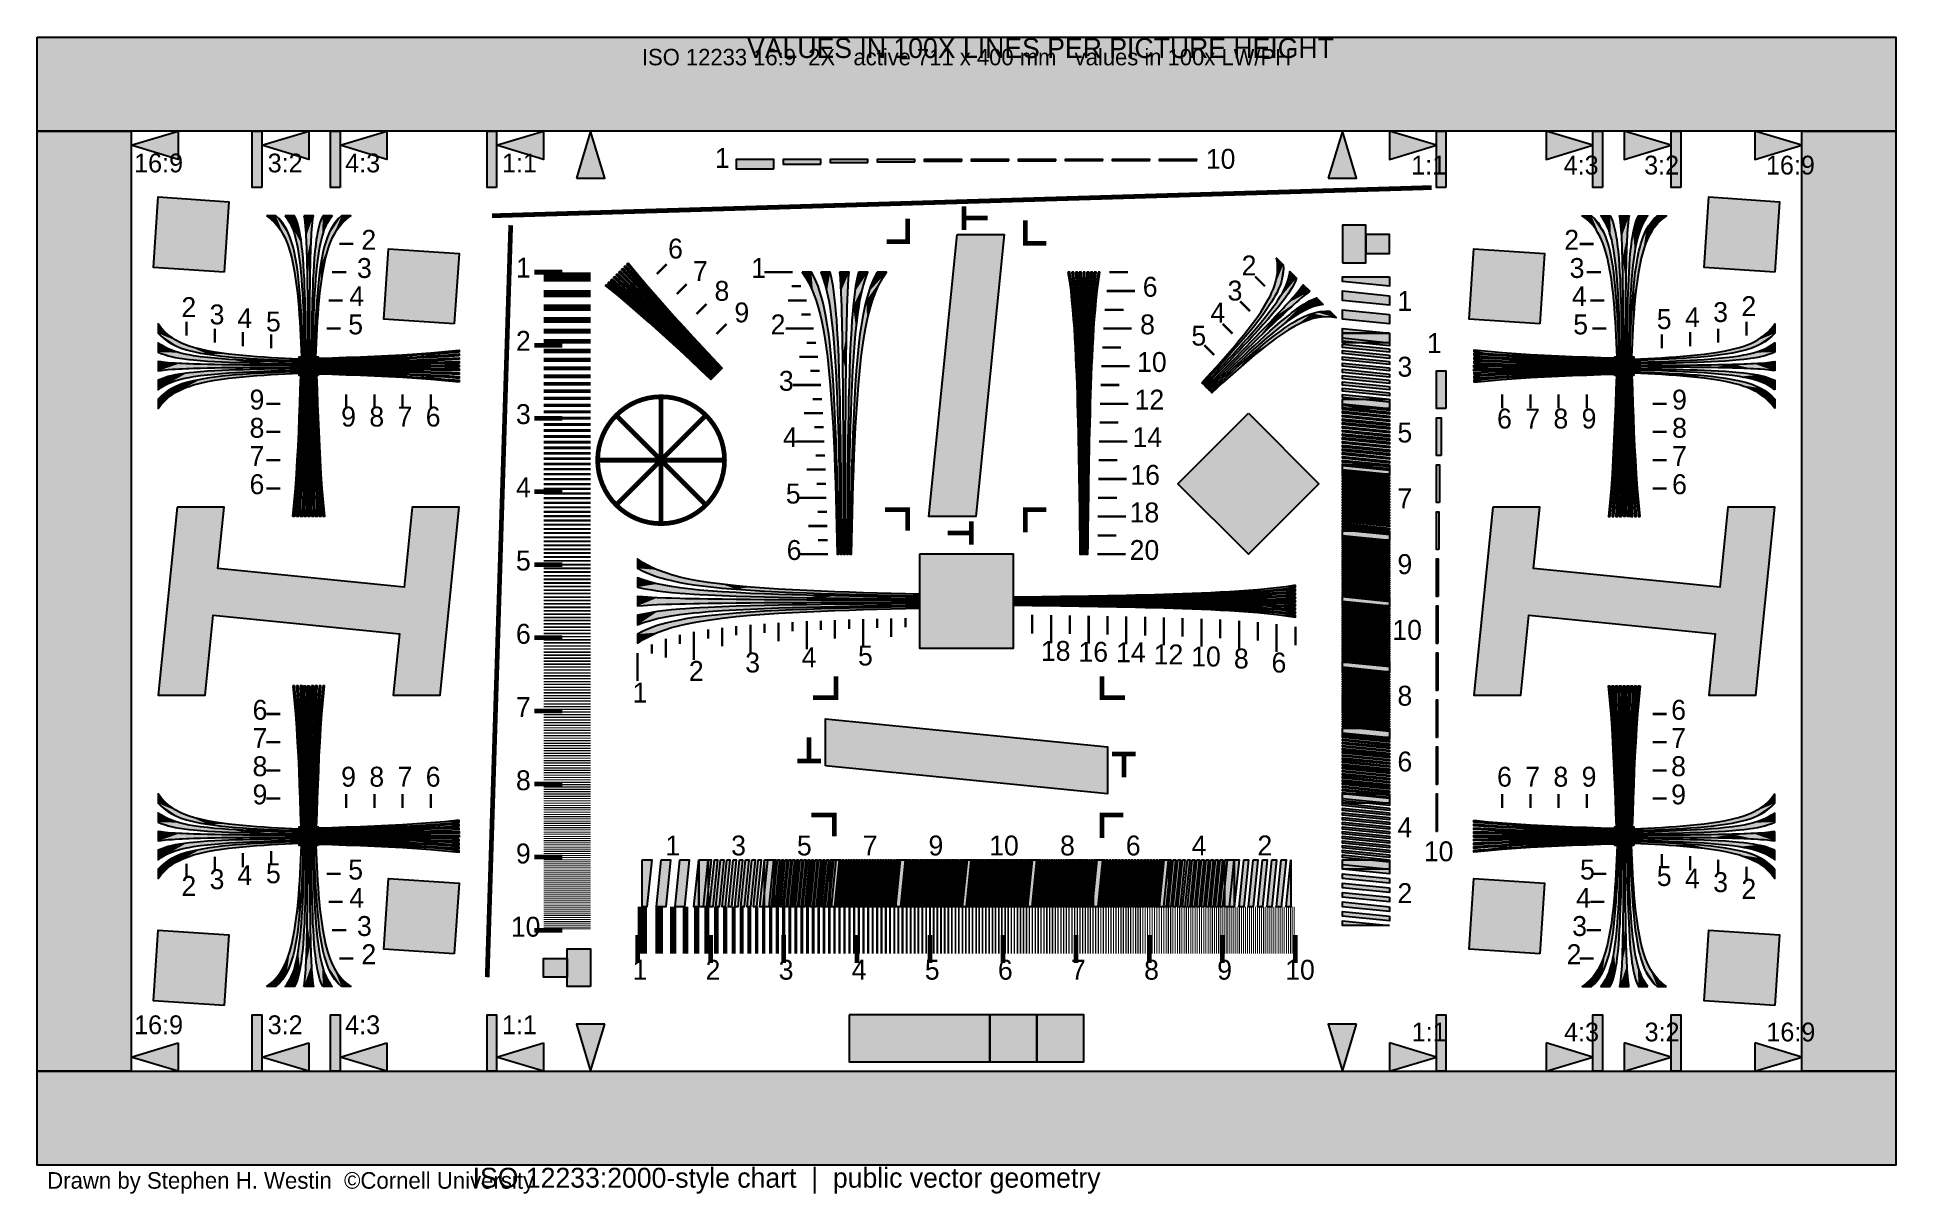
# Model space of a CAD drawing. Header units: millimetres. Extents: x 0 to 791, y 0 to 492.
import ezdxf
from ezdxf.enums import TextEntityAlignment as Align

# ---------------------------------------------------------------- set-up
doc = ezdxf.new("R2010")
doc.units = ezdxf.units.MM
for name, color, linetype in [('CENTER', 7, 'Continuous'), ('FRAME', 7, 'Continuous'), ('LABELS', 7, 'Continuous'), ('NOTES', 7, 'Continuous'), ('PERIPHERY', 7, 'Continuous'), ('SFR', 7, 'Continuous')]:
    doc.layers.add(name, color=color, linetype=linetype)

msp = doc.modelspace()

# ---------------------------------------------------------------- texts
at = {"layer": 'LABELS', "color": 250}
for s, height, p in [('VALUES IN 100X LINES PER PICTURE HEIGHT', 8.4667, (302.16, 483.27)), ('1', 8.47, (288.48, 436.52)), ('10', 8.467, (497.44, 436.12)), ('16:9', 8, (41.27, 434.6)), ('3:2', 8, (98.12, 434.6)), ('4:3', 8, (131.12, 434.6)), ('1:1', 8, (197.84, 434.6)), ('1:1', 8, (584.84, 433.69)), ('4:3', 8, (649.73, 433.69)), ('3:2', 8, (684, 433.69)), ('16:9', 8, (735.83, 433.69)), ('2', 8.47, (138.01, 401.67)), ('6', 8.47, (268.55, 397.94)), ('2', 8.47, (650.01, 401.67)), ('3', 8.47, (136.14, 389.67)), ('1', 8.47, (203.79, 389.83)), ('7', 8.47, (279.14, 388.41)), ('1', 8.47, (303.91, 389.67)), ('2', 8.47, (512.66, 390.74)), ('3', 8.47, (652.28, 389.67)), ('8', 8.47, (288.31, 379.95)), ('6', 8.47, (470.58, 381.67)), ('3', 8.47, (506.68, 380.07)), ('2', 8.47, (61.39, 373.02)), ('4', 8.47, (132.86, 377.67)), ('1', 8.47, (578.99, 375.67)), ('4', 8.47, (653.24, 377.67)), ('2', 8.47, (725.39, 373.42)), ('3', 8.47, (73.39, 369.92)), ('4', 8.47, (85.22, 368.34)), ('5', 8.47, (97.39, 366.91)), ('5', 8.47, (132.4, 365.67)), ('9', 8.47, (296.78, 370.77)), ('2', 8.47, (312.19, 365.67)), ('8', 8.47, (469.46, 365.67)), ('4', 8.47, (499.38, 370.65)), ('5', 8.47, (653.81, 365.67)), ('5', 8.47, (689.39, 367.93)), ('4', 8.47, (701.39, 368.74)), ('3', 8.47, (713.39, 370.92)), ('2', 8.47, (203.79, 358.67)), ('5', 8.47, (491.29, 360.89)), ('1', 8.47, (591.52, 357.72)), ('10', 8.467, (468.17, 349.67)), ('3', 8.47, (578.99, 347.67)), ('3', 8.47, (315.7, 341.67)), ('9', 8.47, (90.4, 333.67)), ('12', 8.467, (467.11, 333.67)), ('9', 8.47, (695.9, 333.67)), ('9', 8.47, (129.39, 326.44)), ('8', 8.47, (141.39, 326.44)), ('7', 8.47, (153.39, 326.44)), ('6', 8.47, (165.39, 326.44)), ('3', 8.47, (203.79, 327.5)), ('6', 8.47, (621.39, 325.61)), ('7', 8.47, (633.39, 325.61)), ('8', 8.47, (645.39, 325.61)), ('9', 8.47, (657.39, 325.61)), ('8', 8.47, (90.4, 321.67)), ('4', 8.47, (317.42, 317.67)), ('14', 8.467, (466.23, 317.67)), ('5', 8.47, (578.99, 319.67)), ('8', 8.47, (695.9, 321.67)), ('7', 8.47, (90.4, 309.67)), ('7', 8.47, (695.9, 309.67)), ('16', 8.467, (465.31, 301.67)), ('6', 8.47, (90.4, 297.67)), ('4', 8.47, (203.79, 296.34)), ('5', 8.47, (318.66, 293.67)), ('6', 8.47, (695.9, 297.67)), ('18', 8.467, (465, 285.67)), ('7', 8.47, (578.99, 291.67)), ('6', 8.47, (319.03, 269.67)), ('20', 8.467, (465, 269.67)), ('5', 8.47, (203.79, 265.18)), ('9', 8.47, (578.99, 263.67)), ('6', 8.47, (203.79, 234.02)), ('10', 8.467, (576.81, 235.67)), ('3', 8.47, (301.39, 221.81)), ('4', 8.47, (325.39, 224.02)), ('5', 8.47, (349.39, 224.76)), ('18', 8.467, (427.22, 226.74)), ('16', 8.467, (443.22, 226.35)), ('14', 8.467, (459.22, 226.12)), ('12', 8.467, (475.22, 225.24)), ('10', 8.467, (491.22, 224.35)), ('8', 8.47, (509.39, 223.51)), ('6', 8.47, (525.39, 221.76)), ('2', 8.47, (277.39, 218.22)), ('1', 8.47, (253.39, 208.97)), ('8', 8.47, (578.99, 207.67)), ('6', 8.47, (91.68, 201.67)), ('7', 8.47, (203.79, 202.86)), ('6', 8.47, (695.5, 201.67)), ('7', 8.47, (91.68, 189.67)), ('7', 8.47, (695.5, 189.67)), ('8', 8.47, (91.68, 177.67)), ('6', 8.47, (578.99, 179.67)), ('8', 8.47, (695.5, 177.67)), ('9', 8.47, (91.68, 165.67)), ('9', 8.47, (129.39, 173.21)), ('8', 8.47, (141.39, 173.21)), ('7', 8.47, (153.39, 173.21)), ('6', 8.47, (165.39, 173.21)), ('8', 8.47, (203.79, 171.69)), ('6', 8.47, (621.39, 173.21)), ('7', 8.47, (633.39, 173.21)), ('8', 8.47, (645.39, 173.21)), ('9', 8.47, (657.39, 173.21)), ('9', 8.47, (695.5, 165.67)), ('4', 8.47, (578.99, 151.67)), ('1', 8.47, (267.39, 143.94)), ('3', 8.47, (295.39, 143.94)), ('5', 8.47, (323.39, 143.94)), ('7', 8.47, (351.39, 143.94)), ('9', 8.47, (379.39, 143.94)), ('10', 8.467, (405.22, 143.94)), ('8', 8.47, (435.39, 143.94)), ('6', 8.47, (463.39, 143.94)), ('4', 8.47, (491.39, 143.94)), ('2', 8.47, (519.39, 143.94)), ('9', 8.47, (203.79, 140.53)), ('10', 8.467, (590.22, 141.46)), ('2', 8.47, (61.39, 126.7)), ('3', 8.47, (73.39, 129.59)), ('4', 8.47, (85.22, 131.31)), ('5', 8.47, (97.39, 132.11)), ('5', 8.47, (132.4, 133.67)), ('5', 8.47, (656.7, 133.67)), ('5', 8.47, (689.39, 130.94)), ('4', 8.47, (701.39, 129.89)), ('3', 8.47, (713.39, 128.34)), ('4', 8.47, (132.86, 121.67)), ('2', 8.47, (578.99, 123.67)), ('4', 8.47, (655.04, 121.67)), ('2', 8.47, (725.39, 125.46)), ('3', 8.47, (136.14, 109.67)), ('10', 8.467, (201.62, 109.37)), ('3', 8.47, (653.38, 109.67)), ('2', 8.47, (138.01, 97.67)), ('2', 8.47, (651.01, 97.67)), ('1', 8.47, (253.39, 91.07)), ('2', 8.47, (284.5, 91.07)), ('3', 8.47, (315.61, 91.07)), ('4', 8.47, (346.72, 91.07)), ('5', 8.47, (377.83, 91.07)), ('6', 8.47, (408.94, 91.07)), ('7', 8.47, (440.05, 91.07)), ('8', 8.47, (471.17, 91.07)), ('9', 8.47, (502.28, 91.07)), ('10', 8.467, (531.22, 91.07)), ('16:9', 8, (41.26, 67.88)), ('3:2', 8, (98.11, 67.88)), ('4:3', 8, (131.11, 67.88)), ('1:1', 8, (197.83, 67.88)), ('1:1', 8, (585.03, 64.81)), ('4:3', 8, (649.92, 64.81)), ('3:2', 8, (684.19, 64.81)), ('16:9', 8, (736.02, 64.81)), ('Drawn by Stephen H. Westin  ©Cornell University', 7.0556, (4.26, 2.12)), ('ISO 12233:2000-style chart  |  public vector geometry', 8.4667, (185.35, 2.56))]:
    msp.add_text(s, height=height, dxfattribs=at).set_placement(p)
at = {"layer": 'NOTES', "color": 250}
msp.add_text('ISO 12233 16:9  2X   active 711 x 400 mm   values in 100x LW/PH', height=7, dxfattribs=at).set_placement((395.56, 483.66), align=Align.MIDDLE_CENTER)

# ---------------------------------------------------------------- hatches: boundary and pattern name
at = {"layer": 'CENTER', "true_color": 0x000000}
h = msp.add_hatch(color=7, dxfattribs=at)
h.dxf.hatch_style = 1
h.paths.add_polyline_path([(313.56, 436.12), (313.56, 440.12), (297.56, 440.12), (297.56, 436.12), (313.56, 436.12)])
h = msp.add_hatch(color=7, dxfattribs=at)
h.dxf.hatch_style = 1
h.paths.add_polyline_path([(333.56, 438.12), (333.56, 440.12), (317.56, 440.12), (317.56, 438.12), (333.56, 438.12)])
h = msp.add_hatch(color=7, dxfattribs=at)
h.dxf.hatch_style = 1
h.paths.add_polyline_path([(353.56, 438.78), (353.56, 440.12), (337.56, 440.12), (337.56, 438.78), (353.56, 438.78)])
h = msp.add_hatch(color=7, dxfattribs=at)
h.dxf.hatch_style = 1
h.paths.add_polyline_path([(373.56, 439.13), (373.56, 440.12), (357.56, 440.12), (357.56, 439.13), (373.56, 439.13)])
h = msp.add_hatch(color=7, dxfattribs=at)
h.dxf.hatch_style = 1
h.paths.add_polyline_path([(393.56, 439.32), (393.56, 440.12), (377.56, 440.12), (377.56, 439.32), (393.56, 439.32)])
h = msp.add_hatch(color=7, dxfattribs=at)
h.dxf.hatch_style = 1
h.paths.add_polyline_path([(413.56, 439.46), (413.56, 440.12), (397.56, 440.12), (397.56, 439.46), (413.56, 439.46)])
h = msp.add_hatch(color=7, dxfattribs=at)
h.dxf.hatch_style = 1
h.paths.add_polyline_path([(433.56, 439.54), (433.56, 440.12), (417.56, 440.12), (417.56, 439.54), (433.56, 439.54)])
h = msp.add_hatch(color=7, dxfattribs=at)
h.dxf.hatch_style = 1
h.paths.add_polyline_path([(453.56, 439.62), (453.56, 440.12), (437.56, 440.12), (437.56, 439.62), (453.56, 439.62)])
h = msp.add_hatch(color=7, dxfattribs=at)
h.dxf.hatch_style = 1
h.paths.add_polyline_path([(473.56, 439.68), (473.56, 440.12), (457.56, 440.12), (457.56, 439.68), (473.56, 439.68)])
h = msp.add_hatch(color=7, dxfattribs=at)
h.dxf.hatch_style = 1
h.paths.add_polyline_path([(493.56, 439.72), (493.56, 440.12), (477.56, 440.12), (477.56, 439.72), (493.56, 439.72)])
h = msp.add_hatch(color=7, dxfattribs=at)
h.dxf.hatch_style = 1
h.paths.add_polyline_path([(325.56, 392.13), (327.2, 389.73), (329.16, 386.13), (330.22, 383.73), (331.56, 380.13), (332.32, 377.73), (333.28, 374.13), (333.84, 371.73), (334.56, 368.13), (334.98, 365.73), (335.56, 362.12), (336.36, 356.12), (337.02, 350.12), (337.56, 344.12), (338.02, 338.12), (338.42, 332.12), (338.76, 326.12), (339.06, 320.12), (339.32, 314.12), (339.56, 308.12), (339.78, 302.12), (339.96, 296.12), (340.14, 290.12), (340.28, 284.12), (340.42, 278.12), (340.56, 272.12), (341.22, 272.12), (341.12, 278.12), (341.02, 284.12), (340.9, 290.12), (340.76, 296.12), (340.62, 302.12), (340.44, 308.12), (340.26, 314.12), (340.06, 320.12), (339.82, 326.12), (339.56, 332.12), (339.26, 338.12), (338.9, 344.12), (338.46, 350.12), (337.96, 356.12), (337.34, 362.12), (336.9, 365.73), (336.56, 368.13), (336, 371.73), (335.56, 374.13), (334.82, 377.73), (334.22, 380.13), (333.18, 383.73), (332.36, 386.13), (330.84, 389.73), (329.56, 392.13), (325.56, 392.13), (325.56, 392.13)])
h = msp.add_hatch(color=7, dxfattribs=at)
h.dxf.hatch_style = 1
h.paths.add_polyline_path([(333.56, 392.13), (334.46, 389.73), (335.56, 386.13), (336.16, 383.73), (336.9, 380.13), (337.32, 377.73), (337.84, 374.13), (338.16, 371.73), (338.56, 368.13), (338.8, 365.73), (339.12, 362.12), (339.56, 356.12), (339.92, 350.12), (340.22, 344.12), (340.48, 338.12), (340.7, 332.12), (340.9, 326.12), (341.06, 320.12), (341.2, 314.12), (341.34, 308.12), (341.46, 302.12), (341.56, 296.12), (341.66, 290.12), (341.74, 284.12), (341.82, 278.12), (341.9, 272.12), (342.56, 272.12), (342.52, 278.12), (342.46, 284.12), (342.42, 290.12), (342.36, 296.12), (342.3, 302.12), (342.22, 308.12), (342.14, 314.12), (342.06, 320.12), (341.96, 326.12), (341.84, 332.12), (341.72, 338.12), (341.56, 344.12), (341.38, 350.12), (341.16, 356.12), (340.9, 362.12), (340.7, 365.73), (340.56, 368.13), (340.32, 371.73), (340.14, 374.13), (339.82, 377.73), (339.56, 380.13), (339.12, 383.73), (338.76, 386.13), (338.1, 389.73), (337.56, 392.13), (333.56, 392.13), (333.56, 392.13)])
h = msp.add_hatch(color=7, dxfattribs=at)
h.dxf.hatch_style = 1
h.paths.add_polyline_path([(341.56, 392.13), (341.74, 389.73), (341.96, 386.13), (342.08, 383.73), (342.22, 380.13), (342.32, 377.73), (342.42, 374.13), (342.48, 371.73), (342.56, 368.13), (342.6, 365.73), (342.68, 362.12), (342.76, 356.12), (342.84, 350.12), (342.9, 344.12), (342.94, 338.12), (342.98, 332.12), (343.02, 326.12), (343.06, 320.12), (343.08, 314.12), (343.12, 308.12), (343.14, 302.12), (343.16, 296.12), (343.18, 290.12), (343.2, 284.12), (343.22, 278.12), (343.22, 272.12), (343.9, 272.12), (343.9, 278.12), (343.92, 284.12), (343.94, 290.12), (343.96, 296.12), (343.98, 302.12), (344, 308.12), (344.04, 314.12), (344.06, 320.12), (344.1, 326.12), (344.14, 332.12), (344.18, 338.12), (344.22, 344.12), (344.28, 350.12), (344.36, 356.12), (344.44, 362.12), (344.52, 365.73), (344.56, 368.13), (344.64, 371.73), (344.7, 374.13), (344.82, 377.73), (344.9, 380.13), (345.04, 383.73), (345.16, 386.13), (345.38, 389.73), (345.56, 392.13), (341.56, 392.13), (341.56, 392.13)])
h = msp.add_hatch(color=7, dxfattribs=at)
h.dxf.hatch_style = 1
h.paths.add_polyline_path([(349.56, 392.13), (349.02, 389.73), (348.36, 386.13), (348, 383.73), (347.56, 380.13), (347.32, 377.73), (346.98, 374.13), (346.8, 371.73), (346.56, 368.13), (346.42, 365.73), (346.22, 362.12), (345.96, 356.12), (345.74, 350.12), (345.56, 344.12), (345.4, 338.12), (345.28, 332.12), (345.16, 326.12), (345.06, 320.12), (344.98, 314.12), (344.9, 308.12), (344.82, 302.12), (344.76, 296.12), (344.7, 290.12), (344.66, 284.12), (344.6, 278.12), (344.56, 272.12), (345.22, 272.12), (345.3, 278.12), (345.38, 284.12), (345.46, 290.12), (345.56, 296.12), (345.66, 302.12), (345.78, 308.12), (345.92, 314.12), (346.06, 320.12), (346.22, 326.12), (346.42, 332.12), (346.64, 338.12), (346.9, 344.12), (347.2, 350.12), (347.56, 356.12), (348, 362.12), (348.32, 365.73), (348.56, 368.13), (348.96, 371.73), (349.28, 374.13), (349.82, 377.73), (350.22, 380.13), (350.96, 383.73), (351.56, 386.13), (352.66, 389.73), (353.56, 392.13), (349.56, 392.13), (349.56, 392.13)])
h = msp.add_hatch(color=7, dxfattribs=at)
h.dxf.hatch_style = 1
h.paths.add_polyline_path([(357.56, 392.13), (356.28, 389.73), (354.76, 386.13), (353.94, 383.73), (352.9, 380.13), (352.32, 377.73), (351.56, 374.13), (351.12, 371.73), (350.56, 368.13), (350.22, 365.73), (349.78, 362.12), (349.16, 356.12), (348.66, 350.12), (348.22, 344.12), (347.86, 338.12), (347.56, 332.12), (347.3, 326.12), (347.06, 320.12), (346.86, 314.12), (346.68, 308.12), (346.5, 302.12), (346.36, 296.12), (346.22, 290.12), (346.1, 284.12), (346, 278.12), (345.9, 272.12), (346.56, 272.12), (346.7, 278.12), (346.84, 284.12), (346.98, 290.12), (347.16, 296.12), (347.34, 302.12), (347.56, 308.12), (347.8, 314.12), (348.06, 320.12), (348.36, 326.12), (348.7, 332.12), (349.1, 338.12), (349.56, 344.12), (350.1, 350.12), (350.76, 356.12), (351.56, 362.12), (352.14, 365.73), (352.56, 368.13), (353.28, 371.73), (353.84, 374.13), (354.82, 377.73), (355.56, 380.13), (356.9, 383.73), (357.96, 386.13), (359.92, 389.73), (361.56, 392.13), (357.56, 392.13), (357.56, 392.13)])
h = msp.add_hatch(color=7, dxfattribs=at)
h.dxf.hatch_style = 1
h.paths.add_polyline_path([(438.76, 392.13), (439.38, 388.13), (439.9, 384.12), (440.32, 380.13), (440.7, 376.13), (441.02, 372.12), (441.32, 368.13), (441.56, 364.13), (441.78, 360.12), (441.98, 356.12), (442.16, 352.13), (442.32, 348.12), (442.46, 344.12), (442.6, 340.13), (442.72, 336.12), (442.84, 332.12), (442.94, 328.12), (443.04, 324.12), (443.14, 320.12), (443.22, 316.12), (443.3, 312.12), (443.36, 308.12), (443.44, 304.12), (443.5, 300.12), (443.56, 296.12), (443.62, 292.12), (443.68, 288.12), (443.72, 284.12), (443.78, 280.12), (443.82, 276.12), (443.86, 272.12), (444.06, 272.12), (444.02, 276.12), (443.98, 280.12), (443.94, 284.12), (443.9, 288.12), (443.84, 292.12), (443.8, 296.12), (443.74, 300.12), (443.68, 304.12), (443.62, 308.12), (443.56, 312.12), (443.5, 316.12), (443.42, 320.12), (443.34, 324.12), (443.26, 328.12), (443.16, 332.12), (443.06, 336.12), (442.96, 340.13), (442.84, 344.12), (442.7, 348.12), (442.56, 352.13), (442.4, 356.12), (442.22, 360.12), (442.04, 364.13), (441.82, 368.13), (441.56, 372.12), (441.28, 376.13), (440.94, 380.13), (440.56, 384.12), (440.1, 388.13), (439.56, 392.13), (438.76, 392.13)])
h = msp.add_hatch(color=7, dxfattribs=at)
h.dxf.hatch_style = 1
h.paths.add_polyline_path([(440.36, 392.13), (440.84, 388.13), (441.22, 384.12), (441.56, 380.13), (441.84, 376.13), (442.1, 372.12), (442.32, 368.13), (442.5, 364.13), (442.68, 360.12), (442.82, 356.12), (442.96, 352.13), (443.08, 348.12), (443.2, 344.12), (443.3, 340.13), (443.4, 336.12), (443.48, 332.12), (443.56, 328.12), (443.64, 324.12), (443.7, 320.12), (443.76, 316.12), (443.82, 312.12), (443.88, 308.12), (443.94, 304.12), (443.98, 300.12), (444.04, 296.12), (444.08, 292.12), (444.12, 288.12), (444.16, 284.12), (444.2, 280.12), (444.22, 276.12), (444.26, 272.12), (444.46, 272.12), (444.44, 276.12), (444.4, 280.12), (444.38, 284.12), (444.34, 288.12), (444.3, 292.12), (444.26, 296.12), (444.22, 300.12), (444.18, 304.12), (444.14, 308.12), (444.1, 312.12), (444.04, 316.12), (443.98, 320.12), (443.94, 324.12), (443.86, 328.12), (443.8, 332.12), (443.72, 336.12), (443.64, 340.13), (443.56, 344.12), (443.46, 348.12), (443.36, 352.13), (443.24, 356.12), (443.12, 360.12), (442.98, 364.13), (442.82, 368.13), (442.62, 372.12), (442.42, 376.13), (442.18, 380.13), (441.9, 384.12), (441.56, 388.13), (441.16, 392.13), (440.36, 392.13)])
h = msp.add_hatch(color=7, dxfattribs=at)
h.dxf.hatch_style = 1
h.paths.add_polyline_path([(441.96, 392.13), (442.28, 388.13), (442.56, 384.12), (442.8, 380.13), (442.98, 376.13), (443.16, 372.12), (443.32, 368.13), (443.44, 364.13), (443.56, 360.12), (443.66, 356.12), (443.76, 352.13), (443.84, 348.12), (443.92, 344.12), (444, 340.13), (444.06, 336.12), (444.12, 332.12), (444.18, 328.12), (444.22, 324.12), (444.28, 320.12), (444.32, 316.12), (444.36, 312.12), (444.4, 308.12), (444.44, 304.12), (444.46, 300.12), (444.5, 296.12), (444.54, 292.12), (444.56, 288.12), (444.58, 284.12), (444.62, 280.12), (444.64, 276.12), (444.66, 272.12), (444.86, 272.12), (444.84, 276.12), (444.82, 280.12), (444.8, 284.12), (444.78, 288.12), (444.76, 292.12), (444.74, 296.12), (444.72, 300.12), (444.68, 304.12), (444.66, 308.12), (444.62, 312.12), (444.6, 316.12), (444.56, 320.12), (444.52, 324.12), (444.48, 328.12), (444.44, 332.12), (444.4, 336.12), (444.34, 340.13), (444.28, 344.12), (444.22, 348.12), (444.16, 352.13), (444.08, 356.12), (444, 360.12), (443.92, 364.13), (443.82, 368.13), (443.7, 372.12), (443.56, 376.13), (443.4, 380.13), (443.22, 384.12), (443.02, 388.13), (442.76, 392.13), (441.96, 392.13)])
h = msp.add_hatch(color=7, dxfattribs=at)
h.dxf.hatch_style = 1
h.paths.add_polyline_path([(443.56, 392.13), (443.74, 388.13), (443.9, 384.12), (444.02, 380.13), (444.14, 376.13), (444.22, 372.12), (444.32, 368.13), (444.38, 364.13), (444.44, 360.12), (444.5, 356.12), (444.56, 352.13), (444.6, 348.12), (444.66, 344.12), (444.7, 340.13), (444.72, 336.12), (444.76, 332.12), (444.8, 328.12), (444.82, 324.12), (444.84, 320.12), (444.88, 316.12), (444.9, 312.12), (444.92, 308.12), (444.94, 304.12), (444.96, 300.12), (444.98, 296.12), (444.98, 292.12), (445, 288.12), (445.02, 284.12), (445.04, 280.12), (445.04, 276.12), (445.06, 272.12), (445.26, 272.12), (445.26, 276.12), (445.24, 280.12), (445.24, 284.12), (445.22, 288.12), (445.22, 292.12), (445.2, 296.12), (445.2, 300.12), (445.18, 304.12), (445.18, 308.12), (445.16, 312.12), (445.14, 316.12), (445.14, 320.12), (445.12, 324.12), (445.1, 328.12), (445.08, 332.12), (445.06, 336.12), (445.04, 340.13), (445.02, 344.12), (444.98, 348.12), (444.96, 352.13), (444.92, 356.12), (444.9, 360.12), (444.86, 364.13), (444.82, 368.13), (444.76, 372.12), (444.7, 376.13), (444.64, 380.13), (444.56, 384.12), (444.46, 388.13), (444.36, 392.13), (443.56, 392.13)])
h = msp.add_hatch(color=7, dxfattribs=at)
h.dxf.hatch_style = 1
h.paths.add_polyline_path([(445.16, 392.13), (445.2, 388.13), (445.22, 384.12), (445.26, 380.13), (445.28, 376.13), (445.3, 372.12), (445.32, 368.13), (445.32, 364.13), (445.34, 360.12), (445.34, 356.12), (445.36, 352.13), (445.36, 348.12), (445.38, 344.12), (445.38, 340.13), (445.4, 336.12), (445.4, 332.12), (445.4, 328.12), (445.42, 324.12), (445.42, 320.12), (445.42, 316.12), (445.42, 312.12), (445.44, 308.12), (445.44, 304.12), (445.44, 300.12), (445.44, 296.12), (445.44, 292.12), (445.44, 288.12), (445.46, 284.12), (445.46, 280.12), (445.46, 276.12), (445.46, 272.12), (445.66, 272.12), (445.66, 276.12), (445.66, 280.12), (445.66, 284.12), (445.68, 288.12), (445.68, 292.12), (445.68, 296.12), (445.68, 300.12), (445.68, 304.12), (445.68, 308.12), (445.7, 312.12), (445.7, 316.12), (445.7, 320.12), (445.7, 324.12), (445.72, 328.12), (445.72, 332.12), (445.72, 336.12), (445.74, 340.13), (445.74, 344.12), (445.76, 348.12), (445.76, 352.13), (445.78, 356.12), (445.78, 360.12), (445.8, 364.13), (445.82, 368.13), (445.82, 372.12), (445.84, 376.13), (445.86, 380.13), (445.9, 384.12), (445.92, 388.13), (445.96, 392.13), (445.16, 392.13)])
h = msp.add_hatch(color=7, dxfattribs=at)
h.dxf.hatch_style = 1
h.paths.add_polyline_path([(446.76, 392.13), (446.66, 388.13), (446.56, 384.12), (446.48, 380.13), (446.42, 376.13), (446.36, 372.12), (446.32, 368.13), (446.26, 364.13), (446.22, 360.12), (446.2, 356.12), (446.16, 352.13), (446.14, 348.12), (446.1, 344.12), (446.08, 340.13), (446.06, 336.12), (446.04, 332.12), (446.02, 328.12), (446, 324.12), (445.98, 320.12), (445.98, 316.12), (445.96, 312.12), (445.94, 308.12), (445.94, 304.12), (445.92, 300.12), (445.92, 296.12), (445.9, 292.12), (445.9, 288.12), (445.88, 284.12), (445.88, 280.12), (445.86, 276.12), (445.86, 272.12), (446.06, 272.12), (446.08, 276.12), (446.08, 280.12), (446.1, 284.12), (446.12, 288.12), (446.14, 292.12), (446.14, 296.12), (446.16, 300.12), (446.18, 304.12), (446.2, 308.12), (446.22, 312.12), (446.24, 316.12), (446.28, 320.12), (446.3, 324.12), (446.32, 328.12), (446.36, 332.12), (446.4, 336.12), (446.42, 340.13), (446.46, 344.12), (446.52, 348.12), (446.56, 352.13), (446.62, 356.12), (446.68, 360.12), (446.74, 364.13), (446.82, 368.13), (446.9, 372.12), (446.98, 376.13), (447.1, 380.13), (447.22, 384.12), (447.38, 388.13), (447.56, 392.13), (446.76, 392.13)])
h = msp.add_hatch(color=7, dxfattribs=at)
h.dxf.hatch_style = 1
h.paths.add_polyline_path([(448.36, 392.13), (448.1, 388.13), (447.9, 384.12), (447.72, 380.13), (447.56, 376.13), (447.42, 372.12), (447.32, 368.13), (447.2, 364.13), (447.12, 360.12), (447.04, 356.12), (446.96, 352.13), (446.9, 348.12), (446.84, 344.12), (446.78, 340.13), (446.72, 336.12), (446.68, 332.12), (446.64, 328.12), (446.6, 324.12), (446.56, 320.12), (446.52, 316.12), (446.5, 312.12), (446.46, 308.12), (446.44, 304.12), (446.4, 300.12), (446.38, 296.12), (446.36, 292.12), (446.34, 288.12), (446.32, 284.12), (446.3, 280.12), (446.28, 276.12), (446.26, 272.12), (446.46, 272.12), (446.48, 276.12), (446.5, 280.12), (446.54, 284.12), (446.56, 288.12), (446.58, 292.12), (446.62, 296.12), (446.66, 300.12), (446.68, 304.12), (446.72, 308.12), (446.76, 312.12), (446.8, 316.12), (446.84, 320.12), (446.9, 324.12), (446.94, 328.12), (447, 332.12), (447.06, 336.12), (447.12, 340.13), (447.2, 344.12), (447.28, 348.12), (447.36, 352.13), (447.46, 356.12), (447.56, 360.12), (447.68, 364.13), (447.82, 368.13), (447.96, 372.12), (448.14, 376.13), (448.32, 380.13), (448.56, 384.12), (448.84, 388.13), (449.16, 392.13), (448.36, 392.13)])
h = msp.add_hatch(color=7, dxfattribs=at)
h.dxf.hatch_style = 1
h.paths.add_polyline_path([(449.96, 392.13), (449.56, 388.13), (449.22, 384.12), (448.94, 380.13), (448.7, 376.13), (448.5, 372.12), (448.32, 368.13), (448.14, 364.13), (448, 360.12), (447.88, 356.12), (447.76, 352.13), (447.66, 348.12), (447.56, 344.12), (447.48, 340.13), (447.4, 336.12), (447.32, 332.12), (447.26, 328.12), (447.18, 324.12), (447.14, 320.12), (447.08, 316.12), (447.02, 312.12), (446.98, 308.12), (446.94, 304.12), (446.9, 300.12), (446.86, 296.12), (446.82, 292.12), (446.78, 288.12), (446.74, 284.12), (446.72, 280.12), (446.68, 276.12), (446.66, 272.12), (446.86, 272.12), (446.9, 276.12), (446.92, 280.12), (446.96, 284.12), (447, 288.12), (447.04, 292.12), (447.08, 296.12), (447.14, 300.12), (447.18, 304.12), (447.24, 308.12), (447.3, 312.12), (447.36, 316.12), (447.42, 320.12), (447.48, 324.12), (447.56, 328.12), (447.64, 332.12), (447.72, 336.12), (447.82, 340.13), (447.92, 344.12), (448.04, 348.12), (448.16, 352.13), (448.3, 356.12), (448.44, 360.12), (448.62, 364.13), (448.82, 368.13), (449.02, 372.12), (449.28, 376.13), (449.56, 380.13), (449.9, 384.12), (450.28, 388.13), (450.76, 392.13), (449.96, 392.13)])
h = msp.add_hatch(color=7, dxfattribs=at)
h.dxf.hatch_style = 1
h.paths.add_polyline_path([(451.56, 392.13), (451.02, 388.13), (450.56, 384.12), (450.18, 380.13), (449.84, 376.13), (449.56, 372.12), (449.32, 368.13), (449.08, 364.13), (448.9, 360.12), (448.72, 356.12), (448.56, 352.13), (448.42, 348.12), (448.28, 344.12), (448.16, 340.13), (448.06, 336.12), (447.96, 332.12), (447.86, 328.12), (447.78, 324.12), (447.7, 320.12), (447.62, 316.12), (447.56, 312.12), (447.5, 308.12), (447.44, 304.12), (447.38, 300.12), (447.32, 296.12), (447.28, 292.12), (447.22, 288.12), (447.18, 284.12), (447.14, 280.12), (447.1, 276.12), (447.06, 272.12), (447.26, 272.12), (447.3, 276.12), (447.34, 280.12), (447.4, 284.12), (447.44, 288.12), (447.5, 292.12), (447.56, 296.12), (447.62, 300.12), (447.68, 304.12), (447.76, 308.12), (447.82, 312.12), (447.9, 316.12), (447.98, 320.12), (448.08, 324.12), (448.18, 328.12), (448.28, 332.12), (448.4, 336.12), (448.52, 340.13), (448.66, 344.12), (448.8, 348.12), (448.96, 352.13), (449.14, 356.12), (449.34, 360.12), (449.56, 364.13), (449.82, 368.13), (450.1, 372.12), (450.42, 376.13), (450.8, 380.13), (451.22, 384.12), (451.74, 388.13), (452.36, 392.13), (451.56, 392.13)])
h = msp.add_hatch(color=7, dxfattribs=at)
h.dxf.hatch_style = 1
h.paths.add_polyline_path([(599.56, 334.13), (595.56, 334.13), (595.56, 350.12), (599.56, 350.12), (599.56, 334.13)])
h = msp.add_hatch(color=7, dxfattribs=at)
h.dxf.hatch_style = 1
h.paths.add_polyline_path([(597.56, 314.13), (595.56, 314.13), (595.56, 330.13), (597.56, 330.13), (597.56, 314.13)])
h = msp.add_hatch(color=7, dxfattribs=at)
h.dxf.hatch_style = 1
h.paths.add_polyline_path([(596.9, 294.12), (595.56, 294.12), (595.56, 310.12), (596.9, 310.12), (596.9, 294.12)])
h = msp.add_hatch(color=7, dxfattribs=at)
h.dxf.hatch_style = 1
h.paths.add_polyline_path([(596.56, 274.13), (595.56, 274.13), (595.56, 290.13), (596.56, 290.13), (596.56, 274.13)])
h = msp.add_hatch(color=7, dxfattribs=at)
h.dxf.hatch_style = 1
h.paths.add_polyline_path([(255.56, 266.13), (257.96, 264.85), (261.56, 263.33), (263.96, 262.51), (267.56, 261.47), (269.96, 260.89), (273.56, 260.13), (275.96, 259.69), (279.56, 259.13), (281.96, 258.79), (285.56, 258.35), (291.56, 257.73), (297.56, 257.23), (303.56, 256.79), (309.56, 256.43), (315.56, 256.13), (321.56, 255.87), (327.56, 255.63), (333.56, 255.43), (339.56, 255.25), (345.56, 255.07), (351.56, 254.93), (357.56, 254.79), (363.56, 254.67), (369.56, 254.57), (375.56, 254.47), (375.56, 255.13), (369.56, 255.27), (363.56, 255.41), (357.56, 255.55), (351.56, 255.73), (345.56, 255.91), (339.56, 256.13), (333.56, 256.37), (327.56, 256.63), (321.56, 256.93), (315.56, 257.27), (309.56, 257.67), (303.56, 258.13), (297.56, 258.67), (291.56, 259.33), (285.56, 260.13), (281.96, 260.71), (279.56, 261.13), (275.96, 261.85), (273.56, 262.41), (269.96, 263.39), (267.56, 264.13), (263.96, 265.47), (261.56, 266.53), (257.96, 268.49), (255.56, 270.13), (255.56, 266.13), (255.56, 266.13)])
h = msp.add_hatch(color=7, dxfattribs=at)
h.dxf.hatch_style = 1
h.paths.add_polyline_path([(375.56, 272.13), (375.56, 232.12), (415.56, 232.12), (415.56, 272.13), (375.56, 272.13)])
h = msp.add_hatch(color=7, dxfattribs=at)
h.dxf.hatch_style = 1
h.paths.add_polyline_path([(596.36, 254.13), (595.56, 254.13), (595.56, 270.13), (596.36, 270.13), (596.36, 254.13)])
h = msp.add_hatch(color=7, dxfattribs=at)
h.dxf.hatch_style = 1
h.paths.add_polyline_path([(255.56, 258.13), (257.96, 257.58), (261.56, 256.92), (263.96, 256.56), (267.56, 256.12), (269.96, 255.88), (273.56, 255.54), (275.96, 255.36), (279.56, 255.12), (281.96, 254.98), (285.56, 254.78), (291.56, 254.52), (297.56, 254.3), (303.56, 254.12), (309.56, 253.96), (315.56, 253.84), (321.56, 253.72), (327.56, 253.62), (333.56, 253.54), (339.56, 253.46), (345.56, 253.38), (351.56, 253.32), (357.56, 253.26), (363.56, 253.22), (369.56, 253.16), (375.56, 253.12), (375.56, 253.78), (369.56, 253.86), (363.56, 253.94), (357.56, 254.02), (351.56, 254.12), (345.56, 254.22), (339.56, 254.34), (333.56, 254.48), (327.56, 254.62), (321.56, 254.78), (315.56, 254.98), (309.56, 255.2), (303.56, 255.46), (297.56, 255.76), (291.56, 256.12), (285.56, 256.56), (281.96, 256.88), (279.56, 257.12), (275.96, 257.52), (273.56, 257.84), (269.96, 258.38), (267.56, 258.78), (263.96, 259.52), (261.56, 260.12), (257.96, 261.22), (255.56, 262.12), (255.56, 258.13), (255.56, 258.13)])
h = msp.add_hatch(color=7, dxfattribs=at)
h.dxf.hatch_style = 1
h.paths.add_polyline_path([(255.56, 250.13), (257.96, 250.31), (261.56, 250.53), (263.96, 250.65), (267.56, 250.79), (269.96, 250.89), (273.56, 250.99), (275.96, 251.05), (279.56, 251.13), (281.96, 251.17), (285.56, 251.25), (291.56, 251.33), (297.56, 251.41), (303.56, 251.47), (309.56, 251.51), (315.56, 251.55), (321.56, 251.59), (327.56, 251.63), (333.56, 251.65), (339.56, 251.69), (345.56, 251.71), (351.56, 251.73), (357.56, 251.75), (363.56, 251.77), (369.56, 251.79), (375.56, 251.79), (375.56, 252.47), (369.56, 252.47), (363.56, 252.49), (357.56, 252.5), (351.56, 252.52), (345.56, 252.54), (339.56, 252.56), (333.56, 252.6), (327.56, 252.62), (321.56, 252.67), (315.56, 252.71), (309.56, 252.75), (303.56, 252.79), (297.56, 252.85), (291.56, 252.93), (285.56, 253.01), (281.96, 253.08), (279.56, 253.13), (275.96, 253.2), (273.56, 253.26), (269.96, 253.38), (267.56, 253.47), (263.96, 253.6), (261.56, 253.72), (257.96, 253.94), (255.56, 254.12), (255.56, 250.13), (255.56, 250.13)])
h = msp.add_hatch(color=7, dxfattribs=at)
h.dxf.hatch_style = 1
h.paths.add_polyline_path([(535.56, 258.92), (531.56, 258.3), (527.56, 257.79), (523.56, 257.36), (519.56, 256.99), (515.56, 256.66), (511.56, 256.37), (507.56, 256.12), (503.56, 255.9), (499.56, 255.7), (495.56, 255.52), (491.56, 255.36), (487.56, 255.22), (483.56, 255.08), (479.56, 254.96), (475.56, 254.84), (471.56, 254.74), (467.56, 254.64), (463.56, 254.54), (459.56, 254.46), (455.56, 254.38), (451.56, 254.32), (447.56, 254.24), (443.56, 254.18), (439.56, 254.12), (435.56, 254.06), (431.56, 254), (427.56, 253.96), (423.56, 253.9), (419.56, 253.86), (415.56, 253.82), (415.56, 253.62), (419.56, 253.66), (423.56, 253.7), (427.56, 253.74), (431.56, 253.78), (435.56, 253.84), (439.56, 253.88), (443.56, 253.94), (447.56, 254), (451.56, 254.06), (455.56, 254.12), (459.56, 254.18), (463.56, 254.26), (467.56, 254.34), (471.56, 254.42), (475.56, 254.52), (479.56, 254.62), (483.56, 254.73), (487.56, 254.85), (491.56, 254.98), (495.56, 255.12), (499.56, 255.28), (503.56, 255.47), (507.56, 255.65), (511.56, 255.87), (515.56, 256.13), (519.56, 256.41), (523.56, 256.74), (527.56, 257.12), (531.56, 257.58), (535.56, 258.12), (535.56, 258.92)])
h = msp.add_hatch(color=7, dxfattribs=at)
h.dxf.hatch_style = 1
h.paths.add_polyline_path([(535.56, 257.33), (531.56, 256.84), (527.56, 256.47), (523.56, 256.13), (519.56, 255.85), (515.56, 255.59), (511.56, 255.37), (507.56, 255.19), (503.56, 255.01), (499.56, 254.87), (495.56, 254.73), (491.56, 254.61), (487.56, 254.49), (483.56, 254.39), (479.56, 254.29), (475.56, 254.21), (471.56, 254.13), (467.56, 254.05), (463.56, 253.99), (459.56, 253.93), (455.56, 253.87), (451.56, 253.81), (447.56, 253.75), (443.56, 253.71), (439.56, 253.65), (435.56, 253.6), (431.56, 253.56), (427.56, 253.52), (423.56, 253.48), (419.56, 253.46), (415.56, 253.42), (415.56, 253.22), (419.56, 253.24), (423.56, 253.28), (427.56, 253.3), (431.56, 253.34), (435.56, 253.38), (439.56, 253.42), (443.56, 253.47), (447.56, 253.51), (451.56, 253.55), (455.56, 253.59), (459.56, 253.65), (463.56, 253.71), (467.56, 253.75), (471.56, 253.83), (475.56, 253.89), (479.56, 253.97), (483.56, 254.05), (487.56, 254.13), (491.56, 254.23), (495.56, 254.33), (499.56, 254.45), (503.56, 254.57), (507.56, 254.71), (511.56, 254.87), (515.56, 255.07), (519.56, 255.27), (523.56, 255.51), (527.56, 255.79), (531.56, 256.13), (535.56, 256.53), (535.56, 257.33)])
h = msp.add_hatch(color=7, dxfattribs=at)
h.dxf.hatch_style = 1
h.paths.add_polyline_path([(535.56, 255.73), (531.56, 255.41), (527.56, 255.13), (523.56, 254.89), (519.56, 254.71), (515.56, 254.52), (511.56, 254.36), (507.56, 254.24), (503.56, 254.12), (499.56, 254.02), (495.56, 253.92), (491.56, 253.84), (487.56, 253.76), (483.56, 253.68), (479.56, 253.62), (475.56, 253.56), (471.56, 253.5), (467.56, 253.46), (463.56, 253.4), (459.56, 253.36), (455.56, 253.32), (451.56, 253.28), (447.56, 253.24), (443.56, 253.22), (439.56, 253.18), (435.56, 253.14), (431.56, 253.12), (427.56, 253.1), (423.56, 253.06), (419.56, 253.04), (415.56, 253.02), (415.56, 252.82), (419.56, 252.84), (423.56, 252.86), (427.56, 252.88), (431.56, 252.9), (435.56, 252.92), (439.56, 252.94), (443.56, 252.96), (447.56, 253), (451.56, 253.02), (455.56, 253.06), (459.56, 253.08), (463.56, 253.12), (467.56, 253.16), (471.56, 253.2), (475.56, 253.24), (479.56, 253.28), (483.56, 253.34), (487.56, 253.4), (491.56, 253.46), (495.56, 253.52), (499.56, 253.6), (503.56, 253.68), (507.56, 253.76), (511.56, 253.86), (515.56, 253.98), (519.56, 254.12), (523.56, 254.28), (527.56, 254.46), (531.56, 254.66), (535.56, 254.92), (535.56, 255.73)])
h = msp.add_hatch(color=7, dxfattribs=at)
h.dxf.hatch_style = 1
h.paths.add_polyline_path([(535.56, 254.13), (531.56, 253.95), (527.56, 253.78), (523.56, 253.66), (519.56, 253.54), (515.56, 253.47), (511.56, 253.36), (507.56, 253.31), (503.56, 253.25), (499.56, 253.19), (495.56, 253.12), (491.56, 253.08), (487.56, 253.02), (483.56, 252.98), (479.56, 252.96), (475.56, 252.92), (471.56, 252.88), (467.56, 252.86), (463.56, 252.84), (459.56, 252.8), (455.56, 252.78), (451.56, 252.76), (447.56, 252.74), (443.56, 252.73), (439.56, 252.71), (435.56, 252.71), (431.56, 252.69), (427.56, 252.67), (423.56, 252.65), (419.56, 252.65), (415.56, 252.63), (415.56, 252.43), (419.56, 252.43), (423.56, 252.45), (427.56, 252.45), (431.56, 252.47), (435.56, 252.47), (439.56, 252.49), (443.56, 252.49), (447.56, 252.51), (451.56, 252.51), (455.56, 252.53), (459.56, 252.55), (463.56, 252.55), (467.56, 252.56), (471.56, 252.58), (475.56, 252.6), (479.56, 252.62), (483.56, 252.64), (487.56, 252.66), (491.56, 252.7), (495.56, 252.72), (499.56, 252.76), (503.56, 252.78), (507.56, 252.82), (511.56, 252.86), (515.56, 252.92), (519.56, 252.98), (523.56, 253.04), (527.56, 253.12), (531.56, 253.22), (535.56, 253.32), (535.56, 254.13)])
h = msp.add_hatch(color=7, dxfattribs=at)
h.dxf.hatch_style = 1
h.paths.add_polyline_path([(255.56, 242.12), (257.96, 243.02), (261.56, 244.12), (263.96, 244.73), (267.56, 245.47), (269.96, 245.88), (273.56, 246.41), (275.96, 246.73), (279.56, 247.12), (281.96, 247.36), (285.56, 247.69), (291.56, 248.12), (297.56, 248.48), (303.56, 248.79), (309.56, 249.05), (315.56, 249.27), (321.56, 249.47), (327.56, 249.63), (333.56, 249.77), (339.56, 249.91), (345.56, 250.03), (351.56, 250.13), (357.56, 250.23), (363.56, 250.31), (369.56, 250.39), (375.56, 250.47), (375.56, 251.13), (369.56, 251.09), (363.56, 251.03), (357.56, 250.99), (351.56, 250.93), (345.56, 250.87), (339.56, 250.79), (333.56, 250.71), (327.56, 250.63), (321.56, 250.53), (315.56, 250.41), (309.56, 250.29), (303.56, 250.13), (297.56, 249.95), (291.56, 249.73), (285.56, 249.46), (281.96, 249.26), (279.56, 249.13), (275.96, 248.89), (273.56, 248.7), (269.96, 248.39), (267.56, 248.12), (263.96, 247.69), (261.56, 247.32), (257.96, 246.67), (255.56, 246.13), (255.56, 242.12), (255.56, 242.12)])
h = msp.add_hatch(color=7, dxfattribs=at)
h.dxf.hatch_style = 1
h.paths.add_polyline_path([(255.56, 234.13), (257.96, 235.77), (261.56, 237.72), (263.96, 238.78), (267.56, 240.13), (269.96, 240.88), (273.56, 241.84), (275.96, 242.4), (279.56, 243.12), (281.96, 243.54), (285.56, 244.12), (291.56, 244.92), (297.56, 245.58), (303.56, 246.13), (309.56, 246.58), (315.56, 246.98), (321.56, 247.32), (327.56, 247.63), (333.56, 247.88), (339.56, 248.12), (345.56, 248.34), (351.56, 248.53), (357.56, 248.7), (363.56, 248.85), (369.56, 248.99), (375.56, 249.12), (375.56, 249.79), (369.56, 249.69), (363.56, 249.58), (357.56, 249.46), (351.56, 249.32), (345.56, 249.19), (339.56, 249), (333.56, 248.82), (327.56, 248.62), (321.56, 248.38), (315.56, 248.12), (309.56, 247.82), (303.56, 247.46), (297.56, 247.02), (291.56, 246.52), (285.56, 245.9), (281.96, 245.46), (279.56, 245.12), (275.96, 244.57), (273.56, 244.12), (269.96, 243.38), (267.56, 242.78), (263.96, 241.74), (261.56, 240.92), (257.96, 239.4), (255.56, 238.12), (255.56, 234.13)])
h = msp.add_hatch(color=7, dxfattribs=at)
h.dxf.hatch_style = 1
h.paths.add_polyline_path([(535.56, 252.53), (531.56, 252.49), (527.56, 252.47), (523.56, 252.42), (519.56, 252.4), (515.56, 252.38), (511.56, 252.37), (507.56, 252.37), (503.56, 252.35), (499.56, 252.35), (495.56, 252.33), (491.56, 252.33), (487.56, 252.31), (483.56, 252.31), (479.56, 252.29), (475.56, 252.29), (471.56, 252.29), (467.56, 252.27), (463.56, 252.27), (459.56, 252.27), (455.56, 252.27), (451.56, 252.25), (447.56, 252.25), (443.56, 252.25), (439.56, 252.25), (435.56, 252.25), (431.56, 252.25), (427.56, 252.23), (423.56, 252.23), (419.56, 252.23), (415.56, 252.23), (415.56, 252.03), (419.56, 252.03), (423.56, 252.03), (427.56, 252.03), (431.56, 252.01), (435.56, 252.01), (439.56, 252.01), (443.56, 252.01), (447.56, 252.01), (451.56, 252.01), (455.56, 251.99), (459.56, 251.99), (463.56, 251.99), (467.56, 251.99), (471.56, 251.97), (475.56, 251.97), (479.56, 251.97), (483.56, 251.95), (487.56, 251.95), (491.56, 251.93), (495.56, 251.93), (499.56, 251.91), (503.56, 251.91), (507.56, 251.89), (511.56, 251.87), (515.56, 251.87), (519.56, 251.85), (523.56, 251.83), (527.56, 251.79), (531.56, 251.77), (535.56, 251.73), (535.56, 252.53)])
h = msp.add_hatch(color=7, dxfattribs=at)
h.dxf.hatch_style = 1
h.paths.add_polyline_path([(535.56, 250.93), (531.56, 251.03), (527.56, 251.13), (523.56, 251.21), (519.56, 251.27), (515.56, 251.33), (511.56, 251.37), (507.56, 251.43), (503.56, 251.47), (499.56, 251.49), (495.56, 251.53), (491.56, 251.55), (487.56, 251.59), (483.56, 251.61), (479.56, 251.63), (475.56, 251.65), (471.56, 251.67), (467.56, 251.69), (463.56, 251.71), (459.56, 251.71), (455.56, 251.73), (451.56, 251.75), (447.56, 251.75), (443.56, 251.76), (439.56, 251.76), (435.56, 251.78), (431.56, 251.78), (427.56, 251.8), (423.56, 251.8), (419.56, 251.82), (415.56, 251.82), (415.56, 251.62), (419.56, 251.6), (423.56, 251.6), (427.56, 251.58), (431.56, 251.56), (435.56, 251.54), (439.56, 251.54), (443.56, 251.52), (447.56, 251.51), (451.56, 251.49), (455.56, 251.47), (459.56, 251.45), (463.56, 251.41), (467.56, 251.39), (471.56, 251.37), (475.56, 251.33), (479.56, 251.29), (483.56, 251.27), (487.56, 251.23), (491.56, 251.17), (495.56, 251.13), (499.56, 251.07), (503.56, 251.01), (507.56, 250.94), (511.56, 250.87), (515.56, 250.79), (519.56, 250.71), (523.56, 250.59), (527.56, 250.47), (531.56, 250.31), (535.56, 250.13), (535.56, 250.93)])
h = msp.add_hatch(color=7, dxfattribs=at)
h.dxf.hatch_style = 1
h.paths.add_polyline_path([(535.56, 249.32), (531.56, 249.59), (527.56, 249.79), (523.56, 249.96), (519.56, 250.13), (515.56, 250.27), (511.56, 250.37), (507.56, 250.49), (503.56, 250.57), (499.56, 250.65), (495.56, 250.72), (491.56, 250.78), (487.56, 250.84), (483.56, 250.9), (479.56, 250.97), (475.56, 251.01), (471.56, 251.05), (467.56, 251.09), (463.56, 251.13), (459.56, 251.17), (455.56, 251.19), (451.56, 251.23), (447.56, 251.25), (443.56, 251.29), (439.56, 251.31), (435.56, 251.33), (431.56, 251.35), (427.56, 251.37), (423.56, 251.39), (419.56, 251.4), (415.56, 251.42), (415.56, 251.23), (419.56, 251.21), (423.56, 251.19), (427.56, 251.15), (431.56, 251.13), (435.56, 251.11), (439.56, 251.07), (443.56, 251.03), (447.56, 251.01), (451.56, 250.97), (455.56, 250.93), (459.56, 250.88), (463.56, 250.84), (467.56, 250.78), (471.56, 250.74), (475.56, 250.68), (479.56, 250.62), (483.56, 250.56), (487.56, 250.48), (491.56, 250.4), (495.56, 250.32), (499.56, 250.22), (503.56, 250.12), (507.56, 250), (511.56, 249.86), (515.56, 249.72), (519.56, 249.54), (523.56, 249.36), (527.56, 249.12), (531.56, 248.84), (535.56, 248.52), (535.56, 249.32)])
h = msp.add_hatch(color=7, dxfattribs=at)
h.dxf.hatch_style = 1
h.paths.add_polyline_path([(535.56, 247.72), (531.56, 248.12), (527.56, 248.46), (523.56, 248.74), (519.56, 248.98), (515.56, 249.18), (511.56, 249.36), (507.56, 249.54), (503.56, 249.68), (499.56, 249.8), (495.56, 249.92), (491.56, 250.02), (487.56, 250.12), (483.56, 250.2), (479.56, 250.28), (475.56, 250.36), (471.56, 250.42), (467.56, 250.5), (463.56, 250.54), (459.56, 250.6), (455.56, 250.66), (451.56, 250.7), (447.56, 250.74), (443.56, 250.78), (439.56, 250.82), (435.56, 250.87), (431.56, 250.91), (427.56, 250.95), (423.56, 250.97), (419.56, 251.01), (415.56, 251.03), (415.56, 250.82), (419.56, 250.78), (423.56, 250.77), (427.56, 250.72), (431.56, 250.68), (435.56, 250.64), (439.56, 250.6), (443.56, 250.54), (447.56, 250.5), (451.56, 250.44), (455.56, 250.38), (459.56, 250.32), (463.56, 250.26), (467.56, 250.2), (471.56, 250.12), (475.56, 250.04), (479.56, 249.96), (483.56, 249.86), (487.56, 249.76), (491.56, 249.64), (495.56, 249.52), (499.56, 249.38), (503.56, 249.24), (507.56, 249.06), (511.56, 248.86), (515.56, 248.66), (519.56, 248.4), (523.56, 248.12), (527.56, 247.78), (531.56, 247.41), (535.56, 246.92), (535.56, 247.72), (535.56, 247.72)])
h = msp.add_hatch(color=7, dxfattribs=at)
h.dxf.hatch_style = 1
h.paths.add_polyline_path([(535.56, 246.13), (531.56, 246.67), (527.56, 247.12), (523.56, 247.5), (519.56, 247.84), (515.56, 248.12), (511.56, 248.36), (507.56, 248.6), (503.56, 248.78), (499.56, 248.96), (495.56, 249.12), (491.56, 249.26), (487.56, 249.4), (483.56, 249.52), (479.56, 249.62), (475.56, 249.73), (471.56, 249.83), (467.56, 249.9), (463.56, 249.98), (459.56, 250.06), (455.56, 250.12), (451.56, 250.19), (447.56, 250.25), (443.56, 250.31), (439.56, 250.36), (435.56, 250.41), (431.56, 250.47), (427.56, 250.51), (423.56, 250.55), (419.56, 250.59), (415.56, 250.63), (415.56, 250.43), (419.56, 250.39), (423.56, 250.35), (427.56, 250.29), (431.56, 250.25), (435.56, 250.19), (439.56, 250.13), (443.56, 250.07), (447.56, 250.01), (451.56, 249.93), (455.56, 249.87), (459.56, 249.79), (463.56, 249.71), (467.56, 249.61), (471.56, 249.51), (475.56, 249.4), (479.56, 249.28), (483.56, 249.16), (487.56, 249.03), (491.56, 248.89), (495.56, 248.73), (499.56, 248.54), (503.56, 248.34), (507.56, 248.12), (511.56, 247.86), (515.56, 247.59), (519.56, 247.27), (523.56, 246.89), (527.56, 246.47), (531.56, 245.95), (535.56, 245.33), (535.56, 246.13)])
h = msp.add_hatch(color=7, dxfattribs=at)
h.dxf.hatch_style = 1
h.paths.add_polyline_path([(596.22, 234.13), (595.56, 234.13), (595.56, 250.13), (596.22, 250.13), (596.22, 234.13)])
h = msp.add_hatch(color=7, dxfattribs=at)
h.dxf.hatch_style = 1
h.paths.add_polyline_path([(596.14, 214.13), (595.56, 214.13), (595.56, 230.13), (596.14, 230.13), (596.14, 214.13)])
h = msp.add_hatch(color=7, dxfattribs=at)
h.dxf.hatch_style = 1
h.paths.add_polyline_path([(596.06, 194.13), (595.56, 194.13), (595.56, 210.13), (596.06, 210.13), (596.06, 194.13)])
h = msp.add_hatch(color=7, dxfattribs=at)
h.dxf.hatch_style = 1
h.paths.add_polyline_path([(596, 174.13), (595.56, 174.13), (595.56, 190.13), (596, 190.13), (596, 174.13)])
h = msp.add_hatch(color=7, dxfattribs=at)
h.dxf.hatch_style = 1
h.paths.add_polyline_path([(595.96, 154.13), (595.56, 154.13), (595.56, 170.13), (595.96, 170.13), (595.96, 154.13)])
at = {"layer": 'FRAME', "true_color": 0x000000}
h = msp.add_hatch(color=7, dxfattribs=at)
h.dxf.hatch_style = 1
h.paths.add_polyline_path([(0, 492.12), (791.12, 492.12), (791.12, 452.12), (0, 452.12), (0, 492.12)])
h = msp.add_hatch(color=7, dxfattribs=at)
h.dxf.hatch_style = 1
h.paths.add_polyline_path([(0, 452.12), (40, 452.12), (40, 52.13), (0, 52.13), (0, 452.12)])
h = msp.add_hatch(color=7, dxfattribs=at)
h.dxf.hatch_style = 1
h.paths.add_polyline_path([(60, 452.12), (60, 440.12), (40, 446.12), (60, 452.12)])
h = msp.add_hatch(color=7, dxfattribs=at)
h.dxf.hatch_style = 1
h.paths.add_polyline_path([(95.56, 428.13), (91.56, 428.13), (91.56, 452.12), (95.56, 452.12), (95.56, 428.13)])
h = msp.add_hatch(color=7, dxfattribs=at)
h.dxf.hatch_style = 1
h.paths.add_polyline_path([(115.56, 452.12), (115.56, 440.12), (95.56, 446.12), (115.56, 452.12)])
h = msp.add_hatch(color=7, dxfattribs=at)
h.dxf.hatch_style = 1
h.paths.add_polyline_path([(128.9, 428.13), (124.9, 428.13), (124.9, 452.12), (128.9, 452.12), (128.9, 428.13)])
h = msp.add_hatch(color=7, dxfattribs=at)
h.dxf.hatch_style = 1
h.paths.add_polyline_path([(148.9, 452.12), (148.9, 440.12), (128.9, 446.12), (148.9, 452.12)])
h = msp.add_hatch(color=7, dxfattribs=at)
h.dxf.hatch_style = 1
h.paths.add_polyline_path([(195.56, 428.13), (191.56, 428.13), (191.56, 452.12), (195.56, 452.12), (195.56, 428.13)])
h = msp.add_hatch(color=7, dxfattribs=at)
h.dxf.hatch_style = 1
h.paths.add_polyline_path([(215.56, 452.12), (215.56, 440.12), (195.56, 446.12), (215.56, 452.12)])
h = msp.add_hatch(color=7, dxfattribs=at)
h.dxf.hatch_style = 1
h.paths.add_polyline_path([(229.56, 432.12), (241.56, 432.12), (235.56, 452.12), (229.56, 432.12)])
h = msp.add_hatch(color=7, dxfattribs=at)
h.dxf.hatch_style = 1
h.paths.add_polyline_path([(549.56, 432.12), (561.56, 432.12), (555.56, 452.12), (549.56, 432.12)])
h = msp.add_hatch(color=7, dxfattribs=at)
h.dxf.hatch_style = 1
h.paths.add_polyline_path([(575.56, 452.12), (575.56, 440.12), (595.56, 446.12), (575.56, 452.12)])
h = msp.add_hatch(color=7, dxfattribs=at)
h.dxf.hatch_style = 1
h.paths.add_polyline_path([(599.56, 428.13), (595.56, 428.13), (595.56, 452.12), (599.56, 452.12), (599.56, 428.13)])
h = msp.add_hatch(color=7, dxfattribs=at)
h.dxf.hatch_style = 1
h.paths.add_polyline_path([(642.22, 452.12), (642.22, 440.12), (662.22, 446.12), (642.22, 452.12)])
h = msp.add_hatch(color=7, dxfattribs=at)
h.dxf.hatch_style = 1
h.paths.add_polyline_path([(666.22, 428.13), (662.22, 428.13), (662.22, 452.12), (666.22, 452.12), (666.22, 428.13)])
h = msp.add_hatch(color=7, dxfattribs=at)
h.dxf.hatch_style = 1
h.paths.add_polyline_path([(675.56, 452.12), (675.56, 440.12), (695.56, 446.12), (675.56, 452.12)])
h = msp.add_hatch(color=7, dxfattribs=at)
h.dxf.hatch_style = 1
h.paths.add_polyline_path([(699.56, 428.13), (695.56, 428.13), (695.56, 452.12), (699.56, 452.12), (699.56, 428.13)])
h = msp.add_hatch(color=7, dxfattribs=at)
h.dxf.hatch_style = 1
h.paths.add_polyline_path([(731.12, 452.13), (731.12, 440.12), (751.12, 446.13), (731.12, 452.13)])
h = msp.add_hatch(color=7, dxfattribs=at)
h.dxf.hatch_style = 1
h.paths.add_polyline_path([(751.12, 452.12), (791.12, 452.12), (791.12, 52.13), (751.12, 52.13), (751.12, 452.12)])
h = msp.add_hatch(color=7, dxfattribs=at)
h.dxf.hatch_style = 1
h.paths.add_polyline_path([(555.56, 396.12), (565.56, 396.12), (565.56, 412.13), (555.56, 412.13), (555.56, 396.12)])
h = msp.add_hatch(color=7, dxfattribs=at)
h.dxf.hatch_style = 1
h.paths.add_polyline_path([(565.56, 400.12), (575.56, 400.12), (575.56, 408.12), (565.56, 408.12), (565.56, 400.12)])
h = msp.add_hatch(color=7, dxfattribs=at)
h.dxf.hatch_style = 1
h.paths.add_polyline_path([(235.56, 88.13), (225.56, 88.13), (225.56, 104.13), (235.56, 104.13), (235.56, 88.13)])
h = msp.add_hatch(color=7, dxfattribs=at)
h.dxf.hatch_style = 1
h.paths.add_polyline_path([(225.56, 92.13), (215.56, 92.13), (215.56, 100.13), (225.56, 100.13), (225.56, 92.13)])
h = msp.add_hatch(color=7, dxfattribs=at)
h.dxf.hatch_style = 1
h.paths.add_polyline_path([(95.56, 52.13), (91.56, 52.13), (91.56, 76.13), (95.56, 76.13), (95.56, 52.13)])
h = msp.add_hatch(color=7, dxfattribs=at)
h.dxf.hatch_style = 1
h.paths.add_polyline_path([(128.9, 52.13), (124.9, 52.13), (124.9, 76.13), (128.9, 76.13), (128.9, 52.13)])
h = msp.add_hatch(color=7, dxfattribs=at)
h.dxf.hatch_style = 1
h.paths.add_polyline_path([(195.56, 52.13), (191.56, 52.13), (191.56, 76.13), (195.56, 76.13), (195.56, 52.13)])
h = msp.add_hatch(color=7, dxfattribs=at)
h.dxf.hatch_style = 1
h.paths.add_polyline_path([(241.56, 72.13), (229.56, 72.13), (235.56, 52.13), (241.56, 72.13)])
h = msp.add_hatch(color=7, dxfattribs=at)
h.dxf.hatch_style = 1
h.paths.add_polyline_path([(561.56, 72.13), (549.56, 72.13), (555.56, 52.13), (561.56, 72.13)])
h = msp.add_hatch(color=7, dxfattribs=at)
h.dxf.hatch_style = 1
h.paths.add_polyline_path([(599.56, 52.13), (595.56, 52.13), (595.56, 76.13), (599.56, 76.13), (599.56, 52.13)])
h = msp.add_hatch(color=7, dxfattribs=at)
h.dxf.hatch_style = 1
h.paths.add_polyline_path([(666.22, 52.13), (662.22, 52.13), (662.22, 76.13), (666.22, 76.13), (666.22, 52.13)])
h = msp.add_hatch(color=7, dxfattribs=at)
h.dxf.hatch_style = 1
h.paths.add_polyline_path([(699.56, 52.13), (695.56, 52.13), (695.56, 76.13), (699.56, 76.13), (699.56, 52.13)])
h = msp.add_hatch(color=7, dxfattribs=at)
h.dxf.hatch_style = 1
h.paths.add_polyline_path([(60, 64.13), (60, 52.13), (40, 58.13), (60, 64.13)])
h = msp.add_hatch(color=7, dxfattribs=at)
h.dxf.hatch_style = 1
h.paths.add_polyline_path([(115.56, 64.13), (115.56, 52.13), (95.56, 58.13), (115.56, 64.13)])
h = msp.add_hatch(color=7, dxfattribs=at)
h.dxf.hatch_style = 1
h.paths.add_polyline_path([(148.9, 64.13), (148.9, 52.13), (128.9, 58.13), (148.9, 64.13)])
h = msp.add_hatch(color=7, dxfattribs=at)
h.dxf.hatch_style = 1
h.paths.add_polyline_path([(215.56, 64.13), (215.56, 52.13), (195.56, 58.13), (215.56, 64.13)])
h = msp.add_hatch(color=7, dxfattribs=at)
h.dxf.hatch_style = 1
h.paths.add_polyline_path([(575.56, 64.13), (575.56, 52.13), (595.56, 58.13), (575.56, 64.13)])
h = msp.add_hatch(color=7, dxfattribs=at)
h.dxf.hatch_style = 1
h.paths.add_polyline_path([(642.22, 64.13), (642.22, 52.13), (662.22, 58.13), (642.22, 64.13)])
h = msp.add_hatch(color=7, dxfattribs=at)
h.dxf.hatch_style = 1
h.paths.add_polyline_path([(675.56, 64.13), (675.56, 52.13), (695.56, 58.13), (675.56, 64.13)])
h = msp.add_hatch(color=7, dxfattribs=at)
h.dxf.hatch_style = 1
h.paths.add_polyline_path([(731.12, 64.13), (731.12, 52.13), (751.12, 58.13), (731.12, 64.13)])
h = msp.add_hatch(color=7, dxfattribs=at)
h.dxf.hatch_style = 1
h.paths.add_polyline_path([(0, 52.13), (791.12, 52.13), (791.12, 12.13), (0, 12.13), (0, 52.13)])
at = {"layer": 'PERIPHERY', "true_color": 0x000000}
h = msp.add_hatch(color=7, dxfattribs=at)
h.dxf.hatch_style = 1
h.paths.add_polyline_path([(97.56, 416.13), (99.2, 414.93), (101.16, 413.13), (102.22, 411.93), (103.56, 410.13), (104.32, 408.93), (105.28, 407.13), (105.84, 405.93), (106.56, 404.13), (106.98, 402.93), (107.56, 401.13), (108.36, 398.13), (109.02, 395.13), (109.56, 392.13), (110.02, 389.13), (110.42, 386.13), (110.76, 383.13), (111.06, 380.13), (111.32, 377.13), (111.56, 374.13), (111.78, 371.13), (111.96, 368.13), (112.14, 365.12), (112.28, 362.12), (112.42, 359.12), (112.56, 356.12), (113.22, 356.12), (113.12, 359.12), (113.02, 362.12), (112.9, 365.12), (112.76, 368.13), (112.62, 371.13), (112.44, 374.13), (112.26, 377.13), (112.06, 380.13), (111.82, 383.13), (111.56, 386.13), (111.26, 389.13), (110.9, 392.13), (110.46, 395.13), (109.96, 398.13), (109.34, 401.13), (108.9, 402.93), (108.56, 404.13), (108, 405.93), (107.56, 407.13), (106.82, 408.93), (106.22, 410.13), (105.18, 411.93), (104.36, 413.13), (102.84, 414.93), (101.56, 416.13), (97.56, 416.13)])
h = msp.add_hatch(color=7, dxfattribs=at)
h.dxf.hatch_style = 1
h.paths.add_polyline_path([(105.56, 416.13), (106.46, 414.93), (107.56, 413.13), (108.16, 411.93), (108.9, 410.13), (109.32, 408.93), (109.84, 407.13), (110.16, 405.93), (110.56, 404.13), (110.8, 402.93), (111.12, 401.13), (111.56, 398.13), (111.92, 395.13), (112.22, 392.13), (112.48, 389.13), (112.7, 386.13), (112.9, 383.13), (113.06, 380.13), (113.2, 377.13), (113.34, 374.13), (113.46, 371.13), (113.56, 368.13), (113.66, 365.12), (113.74, 362.12), (113.82, 359.12), (113.9, 356.12), (114.56, 356.12), (114.52, 359.12), (114.46, 362.12), (114.42, 365.12), (114.36, 368.13), (114.3, 371.13), (114.22, 374.13), (114.14, 377.13), (114.06, 380.13), (113.96, 383.13), (113.84, 386.13), (113.72, 389.13), (113.56, 392.13), (113.38, 395.13), (113.16, 398.13), (112.9, 401.13), (112.7, 402.93), (112.56, 404.13), (112.32, 405.93), (112.14, 407.13), (111.82, 408.93), (111.56, 410.13), (111.12, 411.93), (110.76, 413.13), (110.1, 414.93), (109.56, 416.13), (105.56, 416.13), (105.56, 416.13)])
h = msp.add_hatch(color=7, dxfattribs=at)
h.dxf.hatch_style = 1
h.paths.add_polyline_path([(113.56, 416.13), (113.74, 414.93), (113.96, 413.13), (114.08, 411.93), (114.22, 410.13), (114.32, 408.93), (114.42, 407.13), (114.48, 405.93), (114.56, 404.13), (114.6, 402.93), (114.68, 401.13), (114.76, 398.13), (114.84, 395.13), (114.9, 392.13), (114.94, 389.13), (114.98, 386.13), (115.02, 383.13), (115.06, 380.13), (115.08, 377.13), (115.12, 374.13), (115.14, 371.13), (115.16, 368.13), (115.18, 365.12), (115.2, 362.12), (115.22, 359.12), (115.22, 356.12), (115.9, 356.12), (115.9, 359.12), (115.92, 362.12), (115.94, 365.12), (115.96, 368.13), (115.98, 371.13), (116, 374.13), (116.04, 377.13), (116.06, 380.13), (116.1, 383.13), (116.14, 386.13), (116.18, 389.13), (116.22, 392.13), (116.28, 395.13), (116.36, 398.13), (116.44, 401.13), (116.52, 402.93), (116.56, 404.13), (116.64, 405.93), (116.7, 407.13), (116.82, 408.93), (116.9, 410.13), (117.04, 411.93), (117.16, 413.13), (117.38, 414.93), (117.56, 416.13), (113.56, 416.13)])
h = msp.add_hatch(color=7, dxfattribs=at)
h.dxf.hatch_style = 1
h.paths.add_polyline_path([(121.56, 416.13), (121.02, 414.93), (120.36, 413.13), (120, 411.93), (119.56, 410.13), (119.32, 408.93), (118.98, 407.13), (118.8, 405.93), (118.56, 404.13), (118.42, 402.93), (118.22, 401.13), (117.96, 398.13), (117.74, 395.13), (117.56, 392.13), (117.4, 389.13), (117.28, 386.13), (117.16, 383.13), (117.06, 380.13), (116.98, 377.13), (116.9, 374.13), (116.82, 371.13), (116.76, 368.13), (116.7, 365.12), (116.66, 362.12), (116.6, 359.12), (116.56, 356.12), (117.22, 356.12), (117.3, 359.12), (117.38, 362.12), (117.46, 365.12), (117.56, 368.13), (117.66, 371.13), (117.78, 374.13), (117.92, 377.13), (118.06, 380.13), (118.22, 383.13), (118.42, 386.13), (118.64, 389.13), (118.9, 392.13), (119.2, 395.13), (119.56, 398.13), (120, 401.13), (120.32, 402.93), (120.56, 404.13), (120.96, 405.93), (121.28, 407.13), (121.82, 408.93), (122.22, 410.13), (122.96, 411.93), (123.56, 413.13), (124.66, 414.93), (125.56, 416.13), (121.56, 416.13), (121.56, 416.13)])
h = msp.add_hatch(color=7, dxfattribs=at)
h.dxf.hatch_style = 1
h.paths.add_polyline_path([(129.56, 416.13), (128.28, 414.93), (126.76, 413.13), (125.94, 411.93), (124.9, 410.13), (124.32, 408.93), (123.56, 407.13), (123.12, 405.93), (122.56, 404.13), (122.22, 402.93), (121.78, 401.13), (121.16, 398.13), (120.66, 395.13), (120.22, 392.13), (119.86, 389.13), (119.56, 386.13), (119.3, 383.13), (119.06, 380.13), (118.86, 377.13), (118.68, 374.13), (118.5, 371.13), (118.36, 368.13), (118.22, 365.12), (118.1, 362.12), (118, 359.12), (117.9, 356.12), (118.56, 356.12), (118.7, 359.12), (118.84, 362.12), (118.98, 365.12), (119.16, 368.13), (119.34, 371.13), (119.56, 374.13), (119.8, 377.13), (120.06, 380.13), (120.36, 383.13), (120.7, 386.13), (121.1, 389.13), (121.56, 392.13), (122.1, 395.13), (122.76, 398.13), (123.56, 401.13), (124.14, 402.93), (124.56, 404.13), (125.28, 405.93), (125.84, 407.13), (126.82, 408.93), (127.56, 410.13), (128.9, 411.93), (129.96, 413.13), (131.92, 414.93), (133.56, 416.13), (129.56, 416.13), (129.56, 416.13)])
h = msp.add_hatch(color=7, dxfattribs=at)
h.dxf.hatch_style = 1
h.paths.add_polyline_path([(661.57, 416.12), (662.85, 414.92), (664.37, 413.12), (665.19, 411.92), (666.23, 410.12), (666.81, 408.92), (667.57, 407.12), (668.01, 405.92), (668.57, 404.12), (668.91, 402.92), (669.35, 401.12), (669.97, 398.12), (670.47, 395.12), (670.91, 392.12), (671.27, 389.12), (671.57, 386.12), (671.83, 383.12), (672.07, 380.12), (672.27, 377.12), (672.45, 374.12), (672.63, 371.12), (672.77, 368.12), (672.91, 365.12), (673.03, 362.12), (673.13, 359.12), (673.23, 356.12), (672.57, 356.12), (672.43, 359.12), (672.29, 362.12), (672.15, 365.12), (671.97, 368.13), (671.79, 371.13), (671.57, 374.13), (671.33, 377.13), (671.07, 380.13), (670.77, 383.13), (670.43, 386.13), (670.03, 389.13), (669.57, 392.13), (669.03, 395.13), (668.37, 398.13), (667.57, 401.13), (666.99, 402.93), (666.57, 404.13), (665.85, 405.93), (665.29, 407.13), (664.31, 408.93), (663.57, 410.13), (662.23, 411.93), (661.17, 413.13), (659.21, 414.93), (657.57, 416.13), (661.57, 416.13), (661.57, 416.12)])
h = msp.add_hatch(color=7, dxfattribs=at)
h.dxf.hatch_style = 1
h.paths.add_polyline_path([(669.57, 416.12), (670.11, 414.92), (670.77, 413.12), (671.13, 411.92), (671.57, 410.12), (671.81, 408.92), (672.15, 407.12), (672.33, 405.92), (672.57, 404.12), (672.71, 402.92), (672.91, 401.12), (673.17, 398.12), (673.39, 395.12), (673.57, 392.12), (673.73, 389.12), (673.85, 386.12), (673.97, 383.12), (674.07, 380.12), (674.15, 377.12), (674.23, 374.12), (674.31, 371.12), (674.37, 368.12), (674.43, 365.12), (674.47, 362.12), (674.53, 359.12), (674.57, 356.12), (673.91, 356.12), (673.83, 359.12), (673.75, 362.12), (673.67, 365.12), (673.57, 368.13), (673.47, 371.13), (673.35, 374.13), (673.21, 377.13), (673.07, 380.13), (672.91, 383.13), (672.71, 386.13), (672.49, 389.13), (672.23, 392.13), (671.93, 395.13), (671.57, 398.13), (671.13, 401.13), (670.81, 402.93), (670.57, 404.13), (670.17, 405.93), (669.85, 407.13), (669.31, 408.93), (668.91, 410.13), (668.17, 411.93), (667.57, 413.13), (666.47, 414.93), (665.57, 416.13), (669.57, 416.13), (669.57, 416.12)])
h = msp.add_hatch(color=7, dxfattribs=at)
h.dxf.hatch_style = 1
h.paths.add_polyline_path([(677.57, 416.12), (677.39, 414.92), (677.17, 413.12), (677.05, 411.92), (676.91, 410.12), (676.81, 408.92), (676.71, 407.12), (676.65, 405.92), (676.57, 404.12), (676.53, 402.92), (676.45, 401.12), (676.37, 398.12), (676.29, 395.12), (676.23, 392.12), (676.19, 389.12), (676.15, 386.12), (676.11, 383.12), (676.07, 380.12), (676.05, 377.12), (676.01, 374.12), (675.99, 371.12), (675.97, 368.12), (675.95, 365.12), (675.93, 362.12), (675.91, 359.12), (675.91, 356.12), (675.23, 356.12), (675.23, 359.12), (675.21, 362.12), (675.19, 365.12), (675.17, 368.13), (675.15, 371.13), (675.13, 374.13), (675.09, 377.13), (675.07, 380.13), (675.03, 383.13), (674.99, 386.13), (674.95, 389.13), (674.91, 392.13), (674.85, 395.13), (674.77, 398.13), (674.69, 401.13), (674.61, 402.93), (674.57, 404.13), (674.49, 405.93), (674.43, 407.13), (674.31, 408.93), (674.23, 410.13), (674.09, 411.93), (673.97, 413.13), (673.75, 414.93), (673.57, 416.13), (677.57, 416.13), (677.57, 416.12)])
h = msp.add_hatch(color=7, dxfattribs=at)
h.dxf.hatch_style = 1
h.paths.add_polyline_path([(685.57, 416.12), (684.67, 414.92), (683.57, 413.12), (682.97, 411.92), (682.23, 410.12), (681.81, 408.92), (681.29, 407.12), (680.97, 405.92), (680.57, 404.12), (680.33, 402.92), (680.01, 401.12), (679.57, 398.12), (679.21, 395.12), (678.91, 392.12), (678.65, 389.12), (678.43, 386.12), (678.23, 383.12), (678.07, 380.12), (677.93, 377.12), (677.79, 374.12), (677.67, 371.12), (677.57, 368.12), (677.47, 365.12), (677.39, 362.12), (677.31, 359.12), (677.23, 356.12), (676.57, 356.12), (676.61, 359.12), (676.67, 362.12), (676.71, 365.12), (676.77, 368.13), (676.83, 371.13), (676.91, 374.13), (676.99, 377.13), (677.07, 380.13), (677.17, 383.13), (677.29, 386.13), (677.41, 389.13), (677.57, 392.13), (677.75, 395.13), (677.97, 398.13), (678.23, 401.13), (678.43, 402.93), (678.57, 404.13), (678.81, 405.93), (678.99, 407.13), (679.31, 408.93), (679.57, 410.13), (680.01, 411.93), (680.37, 413.13), (681.03, 414.93), (681.57, 416.13), (685.57, 416.13), (685.57, 416.12)])
h = msp.add_hatch(color=7, dxfattribs=at)
h.dxf.hatch_style = 1
h.paths.add_polyline_path([(693.57, 416.12), (691.93, 414.92), (689.97, 413.12), (688.91, 411.92), (687.57, 410.12), (686.81, 408.92), (685.85, 407.12), (685.29, 405.92), (684.57, 404.12), (684.15, 402.92), (683.57, 401.12), (682.77, 398.12), (682.11, 395.12), (681.57, 392.12), (681.11, 389.12), (680.71, 386.12), (680.37, 383.12), (680.07, 380.12), (679.81, 377.12), (679.57, 374.12), (679.35, 371.12), (679.17, 368.12), (678.99, 365.12), (678.85, 362.12), (678.71, 359.12), (678.57, 356.12), (677.91, 356.12), (678.01, 359.12), (678.11, 362.12), (678.23, 365.12), (678.37, 368.13), (678.51, 371.13), (678.69, 374.13), (678.87, 377.13), (679.07, 380.13), (679.31, 383.13), (679.57, 386.13), (679.87, 389.13), (680.23, 392.13), (680.67, 395.13), (681.17, 398.13), (681.79, 401.13), (682.23, 402.93), (682.57, 404.13), (683.13, 405.93), (683.57, 407.13), (684.31, 408.93), (684.91, 410.13), (685.95, 411.93), (686.77, 413.13), (688.29, 414.93), (689.57, 416.13), (693.57, 416.13), (693.57, 416.12)])
h = msp.add_hatch(color=7, dxfattribs=at)
h.dxf.hatch_style = 1
h.paths.add_polyline_path([(251.56, 396.12), (255.36, 391.44), (259.24, 386.83), (263.18, 382.29), (267.16, 377.78), (271.18, 373.31), (275.21, 368.86), (279.28, 364.45), (283.37, 360.05), (287.47, 355.66), (291.58, 351.3), (291.3, 351.01), (287.17, 355.37), (283.05, 359.74), (278.94, 364.11), (274.85, 368.51), (270.79, 372.93), (266.75, 377.37), (262.75, 381.86), (258.77, 386.37), (254.85, 390.93), (250.99, 395.56), (251.56, 396.12)])
h = msp.add_hatch(color=7, dxfattribs=at)
h.dxf.hatch_style = 1
h.paths.add_polyline_path([(530.39, 395.3), (530.44, 393.54), (530.25, 391.2), (529.98, 389.77), (529.44, 387.76), (529, 386.5), (528.27, 384.69), (527.73, 383.53), (526.85, 381.86), (526.24, 380.77), (525.28, 379.19), (523.6, 376.63), (521.83, 374.15), (520.02, 371.72), (518.16, 369.35), (516.25, 367.01), (514.31, 364.71), (512.36, 362.42), (510.38, 360.15), (508.38, 357.9), (506.39, 355.66), (504.37, 353.44), (502.35, 351.22), (500.31, 349.01), (498.26, 346.82), (496.21, 344.63), (495.74, 345.09), (497.76, 347.31), (499.79, 349.53), (501.81, 351.75), (503.8, 354), (505.8, 356.25), (507.76, 358.53), (509.71, 360.82), (511.65, 363.13), (513.56, 365.46), (515.44, 367.82), (517.28, 370.22), (519.07, 372.67), (520.81, 375.17), (522.47, 377.76), (524.02, 380.45), (524.89, 382.13), (525.44, 383.28), (526.2, 385.06), (526.65, 386.31), (527.23, 388.27), (527.56, 389.64), (527.88, 391.86), (527.98, 393.46), (527.87, 396.12), (527.56, 398.13), (530.39, 395.3)])
h = msp.add_hatch(color=7, dxfattribs=at)
h.dxf.hatch_style = 1
h.paths.add_polyline_path([(243.64, 388.21), (248.17, 384.25), (252.65, 380.24), (257.09, 376.2), (261.5, 372.13), (265.89, 368.03), (270.26, 363.91), (274.62, 359.8), (278.97, 355.65), (283.29, 351.49), (287.62, 347.34), (287.34, 347.05), (283, 351.2), (278.66, 355.34), (274.29, 359.46), (269.9, 363.56), (265.52, 367.66), (261.09, 371.72), (256.65, 375.76), (252.17, 379.76), (247.66, 383.74), (243.08, 387.64), (243.64, 388.21)])
h = msp.add_hatch(color=7, dxfattribs=at)
h.dxf.hatch_style = 1
h.paths.add_polyline_path([(244.77, 389.34), (249.2, 385.28), (253.58, 381.18), (257.95, 377.06), (262.31, 372.93), (266.65, 368.79), (270.96, 364.62), (275.29, 360.46), (279.59, 356.27), (283.89, 352.08), (288.19, 347.9), (287.9, 347.62), (283.59, 351.79), (279.28, 355.96), (274.95, 360.12), (270.61, 364.26), (266.27, 368.41), (261.9, 372.52), (257.53, 376.64), (253.12, 380.71), (248.68, 384.75), (244.21, 388.77), (244.77, 389.34)])
h = msp.add_hatch(color=7, dxfattribs=at)
h.dxf.hatch_style = 1
h.paths.add_polyline_path([(245.9, 390.47), (250.22, 386.3), (254.53, 382.12), (258.83, 377.94), (263.11, 373.74), (267.4, 369.54), (271.67, 365.32), (275.95, 361.12), (280.22, 356.91), (284.48, 352.68), (288.75, 348.47), (288.47, 348.18), (284.19, 352.38), (279.9, 356.58), (275.62, 360.78), (271.32, 364.97), (267.02, 369.16), (262.72, 373.34), (258.39, 377.5), (254.06, 381.66), (249.71, 385.79), (245.34, 389.9), (245.9, 390.47)])
h = msp.add_hatch(color=7, dxfattribs=at)
h.dxf.hatch_style = 1
h.paths.add_polyline_path([(247.03, 391.6), (251.25, 387.33), (255.48, 383.07), (259.69, 378.8), (263.92, 374.54), (268.15, 370.29), (272.38, 366.03), (276.62, 361.79), (280.85, 357.53), (285.09, 353.29), (289.32, 349.03), (289.04, 348.75), (284.78, 352.98), (280.54, 357.22), (276.28, 361.45), (272.02, 365.68), (267.78, 369.92), (263.52, 374.15), (259.27, 378.38), (255, 382.59), (250.74, 386.82), (246.47, 391.03), (247.03, 391.6)])
h = msp.add_hatch(color=7, dxfattribs=at)
h.dxf.hatch_style = 1
h.paths.add_polyline_path([(248.17, 392.73), (252.28, 388.36), (256.41, 384.01), (260.57, 379.68), (264.73, 375.35), (268.91, 371.05), (273.08, 366.74), (277.28, 362.45), (281.48, 358.17), (285.68, 353.88), (289.89, 349.6), (289.6, 349.32), (285.39, 353.59), (281.16, 357.84), (276.94, 362.11), (272.73, 366.39), (268.53, 370.67), (264.33, 374.96), (260.13, 379.24), (255.94, 383.54), (251.77, 387.85), (247.6, 392.17), (248.17, 392.73)])
h = msp.add_hatch(color=7, dxfattribs=at)
h.dxf.hatch_style = 1
h.paths.add_polyline_path([(249.3, 393.86), (253.31, 389.39), (257.36, 384.95), (261.43, 380.54), (265.55, 376.17), (269.66, 371.8), (273.79, 367.45), (277.95, 363.12), (282.11, 358.79), (286.28, 354.48), (290.45, 350.16), (290.17, 349.88), (285.98, 354.18), (281.79, 358.48), (277.61, 362.78), (273.44, 367.09), (269.28, 371.42), (265.13, 375.76), (261, 380.12), (256.89, 384.49), (252.79, 388.87), (248.73, 393.3), (249.3, 393.86)])
h = msp.add_hatch(color=7, dxfattribs=at)
h.dxf.hatch_style = 1
h.paths.add_polyline_path([(250.43, 394.99), (254.33, 390.41), (258.31, 385.9), (262.31, 381.42), (266.35, 376.98), (270.41, 372.55), (274.5, 368.15), (278.61, 363.78), (282.73, 359.41), (286.87, 355.07), (291.02, 350.73), (290.73, 350.45), (286.57, 354.77), (282.42, 359.1), (278.27, 363.44), (274.14, 367.8), (270.04, 372.18), (265.94, 376.57), (261.87, 380.98), (257.82, 385.42), (253.82, 389.9), (249.86, 394.43), (250.43, 394.99)])
h = msp.add_hatch(color=7, dxfattribs=at)
h.dxf.hatch_style = 1
h.paths.add_polyline_path([(536.05, 389.64), (535.58, 388.41), (534.77, 386.67), (534.18, 385.57), (533.22, 383.98), (532.54, 382.96), (531.5, 381.45), (530.78, 380.48), (529.68, 379.03), (528.93, 378.09), (527.8, 376.67), (525.86, 374.37), (523.9, 372.09), (521.9, 369.84), (519.9, 367.61), (517.86, 365.4), (515.82, 363.19), (513.77, 361), (511.71, 358.82), (509.64, 356.65), (507.58, 354.47), (505.5, 352.31), (503.42, 350.14), (501.33, 347.99), (499.25, 345.83), (497.15, 343.68), (496.69, 344.15), (498.75, 346.32), (500.82, 348.5), (502.88, 350.68), (504.93, 352.87), (506.98, 355.06), (509.02, 357.27), (511.04, 359.49), (513.06, 361.71), (515.07, 363.94), (517.05, 366.21), (519.02, 368.48), (520.96, 370.79), (522.86, 373.12), (524.73, 375.5), (526.54, 377.93), (527.59, 379.43), (528.27, 380.45), (529.26, 382), (529.88, 383.08), (530.77, 384.73), (531.34, 385.86), (532.09, 387.66), (532.51, 388.93), (533, 390.98), (533.22, 392.47), (536.05, 389.64)])
h = msp.add_hatch(color=7, dxfattribs=at)
h.dxf.hatch_style = 1
h.paths.add_polyline_path([(575.56, 390.12), (575.56, 386.13), (555.56, 388.12), (555.56, 390.12), (575.56, 390.12)])
h = msp.add_hatch(color=7, dxfattribs=at)
h.dxf.hatch_style = 1
h.paths.add_polyline_path([(242.51, 387.07), (247.13, 383.21), (251.7, 379.3), (256.21, 375.32), (260.7, 371.32), (265.14, 367.27), (269.55, 363.2), (273.96, 359.13), (278.33, 355.01), (282.7, 350.9), (287.06, 346.77), (286.77, 346.49), (282.4, 350.6), (278.02, 354.7), (273.62, 358.79), (269.2, 362.85), (264.76, 366.89), (260.29, 370.91), (255.78, 374.88), (251.23, 378.83), (246.62, 382.71), (241.94, 386.51), (242.51, 387.07)])
h = msp.add_hatch(color=7, dxfattribs=at)
h.dxf.hatch_style = 1
h.paths.add_polyline_path([(541.7, 383.98), (540.73, 383.26), (539.3, 382.14), (538.36, 381.38), (536.99, 380.21), (536.07, 379.43), (534.73, 378.23), (533.84, 377.42), (532.51, 376.2), (531.63, 375.38), (530.3, 374.17), (528.13, 372.1), (525.95, 370.04), (523.78, 367.96), (521.63, 365.87), (519.49, 363.77), (517.34, 361.68), (515.19, 359.59), (513.05, 357.48), (510.9, 355.39), (508.77, 353.28), (506.63, 351.17), (504.5, 349.06), (502.36, 346.96), (500.23, 344.85), (498.1, 342.73), (497.62, 343.21), (499.74, 345.33), (501.85, 347.47), (503.96, 349.6), (506.07, 351.74), (508.17, 353.87), (510.28, 356.01), (512.37, 358.16), (514.48, 360.29), (516.57, 362.44), (518.67, 364.59), (520.76, 366.74), (522.85, 368.89), (524.93, 371.05), (526.99, 373.23), (529.06, 375.41), (530.28, 376.74), (531.1, 377.62), (532.31, 378.95), (533.12, 379.84), (534.31, 381.19), (535.1, 382.1), (536.27, 383.47), (537.04, 384.4), (538.15, 385.83), (538.88, 386.81), (541.7, 383.98)])
h = msp.add_hatch(color=7, dxfattribs=at)
h.dxf.hatch_style = 1
h.paths.add_polyline_path([(547.36, 378.33), (545.87, 378.11), (543.82, 377.62), (542.55, 377.19), (540.75, 376.44), (539.61, 375.89), (537.97, 374.99), (536.89, 374.37), (535.34, 373.38), (534.32, 372.7), (532.82, 371.65), (530.39, 369.84), (528.01, 367.97), (525.68, 366.06), (523.37, 364.13), (521.1, 362.16), (518.83, 360.18), (516.6, 358.17), (514.38, 356.15), (512.16, 354.13), (509.95, 352.09), (507.76, 350.04), (505.57, 347.99), (503.39, 345.93), (501.21, 343.86), (499.04, 341.8), (498.57, 342.26), (500.72, 344.36), (502.88, 346.44), (505.03, 348.53), (507.2, 350.61), (509.36, 352.69), (511.54, 354.75), (513.72, 356.82), (515.89, 358.88), (518.08, 360.93), (520.29, 362.97), (522.5, 365), (524.73, 367.01), (526.98, 369.01), (529.26, 370.97), (531.56, 372.91), (532.98, 374.04), (533.92, 374.79), (535.37, 375.89), (536.34, 376.62), (537.84, 377.66), (538.88, 378.33), (540.46, 379.29), (541.56, 379.88), (543.3, 380.69), (544.53, 381.16), (547.36, 378.33)])
h = msp.add_hatch(color=7, dxfattribs=at)
h.dxf.hatch_style = 1
h.paths.add_polyline_path([(575.56, 382.12), (575.56, 378.12), (555.56, 380.13), (555.56, 384.12), (575.56, 382.12)])
h = msp.add_hatch(color=7, dxfattribs=at)
h.dxf.hatch_style = 1
h.paths.add_polyline_path([(553.02, 372.67), (551.01, 372.98), (548.35, 373.09), (546.75, 372.99), (544.53, 372.67), (543.14, 372.36), (541.19, 371.76), (539.95, 371.31), (538.17, 370.55), (537.02, 370), (535.34, 369.13), (532.65, 367.58), (530.06, 365.92), (527.56, 364.18), (525.11, 362.39), (522.71, 360.55), (520.35, 358.67), (518.01, 356.76), (515.71, 354.82), (513.42, 352.87), (511.14, 350.9), (508.89, 348.91), (506.64, 346.92), (504.42, 344.89), (502.2, 342.87), (499.98, 340.85), (499.51, 341.32), (501.71, 343.37), (503.9, 345.42), (506.1, 347.45), (508.32, 349.48), (510.54, 351.5), (512.79, 353.49), (515.04, 355.49), (517.3, 357.47), (519.6, 359.42), (521.9, 361.36), (524.23, 363.27), (526.61, 365.13), (529.04, 366.94), (531.52, 368.71), (534.08, 370.39), (535.66, 371.35), (536.75, 371.96), (538.42, 372.84), (539.58, 373.38), (541.37, 374.13), (542.65, 374.55), (544.66, 375.09), (546.08, 375.36), (548.43, 375.55), (550.19, 375.5), (553.02, 372.67)])
h = msp.add_hatch(color=7, dxfattribs=at)
h.dxf.hatch_style = 1
h.paths.add_polyline_path([(575.56, 374.13), (575.56, 370.13), (555.56, 372.12), (555.56, 376.12), (575.56, 374.13)])
h = msp.add_hatch(color=7, dxfattribs=at)
h.dxf.hatch_style = 1
h.paths.add_polyline_path([(51.56, 366.13), (52.76, 364.85), (54.56, 363.33), (55.76, 362.51), (57.56, 361.47), (58.76, 360.89), (60.56, 360.13), (61.76, 359.69), (63.56, 359.13), (64.76, 358.79), (66.56, 358.35), (69.56, 357.73), (72.56, 357.23), (75.56, 356.79), (78.56, 356.43), (81.56, 356.13), (84.56, 355.87), (87.56, 355.63), (90.56, 355.43), (93.56, 355.25), (96.56, 355.07), (99.56, 354.93), (102.56, 354.79), (105.56, 354.67), (108.56, 354.57), (111.56, 354.47), (111.56, 355.13), (108.56, 355.27), (105.56, 355.41), (102.56, 355.55), (99.56, 355.73), (96.56, 355.91), (93.56, 356.13), (90.56, 356.37), (87.56, 356.63), (84.56, 356.93), (81.56, 357.27), (78.56, 357.67), (75.56, 358.13), (72.56, 358.67), (69.56, 359.33), (66.56, 360.13), (64.76, 360.71), (63.56, 361.13), (61.76, 361.85), (60.56, 362.41), (58.76, 363.39), (57.56, 364.13), (55.76, 365.47), (54.56, 366.53), (52.76, 368.49), (51.56, 370.13), (51.56, 366.13), (51.56, 366.13)])
h = msp.add_hatch(color=7, dxfattribs=at)
h.dxf.hatch_style = 1
h.paths.add_polyline_path([(575.56, 366.12), (555.56, 366.12), (555.56, 368.13), (575.56, 366.12)])
h = msp.add_hatch(color=7, dxfattribs=at)
h.dxf.hatch_style = 1
h.paths.add_polyline_path([(575.56, 366.12), (575.56, 362.12), (555.56, 362.12), (555.56, 366.12), (575.56, 366.12)])
h = msp.add_hatch(color=7, dxfattribs=at)
h.dxf.hatch_style = 1
h.paths.add_polyline_path([(575.56, 362.12), (575.56, 360.79), (555.56, 362.79), (555.56, 364.13), (575.56, 362.12)])
h = msp.add_hatch(color=7, dxfattribs=at)
h.dxf.hatch_style = 1
h.paths.add_polyline_path([(739.56, 366.13), (738.36, 364.85), (736.56, 363.33), (735.36, 362.51), (733.56, 361.47), (732.36, 360.89), (730.56, 360.13), (729.36, 359.69), (727.56, 359.13), (726.36, 358.79), (724.56, 358.35), (721.56, 357.73), (718.56, 357.23), (715.56, 356.79), (712.56, 356.43), (709.56, 356.13), (706.56, 355.87), (703.56, 355.63), (700.56, 355.43), (697.56, 355.25), (694.56, 355.07), (691.56, 354.93), (688.56, 354.79), (685.56, 354.67), (682.56, 354.57), (679.56, 354.47), (679.56, 355.13), (682.56, 355.27), (685.56, 355.41), (688.56, 355.55), (691.56, 355.73), (694.56, 355.91), (697.56, 356.13), (700.56, 356.37), (703.56, 356.63), (706.56, 356.93), (709.56, 357.27), (712.56, 357.67), (715.56, 358.13), (718.56, 358.67), (721.56, 359.33), (724.56, 360.13), (726.36, 360.71), (727.56, 361.13), (729.36, 361.85), (730.56, 362.41), (732.36, 363.39), (733.56, 364.13), (735.36, 365.47), (736.56, 366.53), (738.36, 368.49), (739.56, 370.13), (739.56, 366.13)])
h = msp.add_hatch(color=7, dxfattribs=at)
h.dxf.hatch_style = 1
h.paths.add_polyline_path([(51.56, 358.13), (52.76, 357.59), (54.56, 356.93), (55.76, 356.57), (57.56, 356.13), (58.76, 355.89), (60.56, 355.55), (61.76, 355.37), (63.56, 355.13), (64.76, 354.99), (66.56, 354.79), (69.56, 354.53), (72.56, 354.31), (75.56, 354.13), (78.56, 353.97), (81.56, 353.85), (84.56, 353.73), (87.56, 353.63), (90.56, 353.55), (93.56, 353.47), (96.56, 353.39), (99.56, 353.33), (102.56, 353.27), (105.56, 353.23), (108.56, 353.17), (111.56, 353.13), (111.56, 353.79), (108.56, 353.87), (105.56, 353.95), (102.56, 354.03), (99.56, 354.13), (96.56, 354.23), (93.56, 354.35), (90.56, 354.49), (87.56, 354.63), (84.56, 354.79), (81.56, 354.99), (78.56, 355.21), (75.56, 355.47), (72.56, 355.77), (69.56, 356.13), (66.56, 356.57), (64.76, 356.89), (63.56, 357.13), (61.76, 357.53), (60.56, 357.85), (58.76, 358.39), (57.56, 358.79), (55.76, 359.53), (54.56, 360.13), (52.76, 361.23), (51.56, 362.13), (51.56, 358.13), (51.56, 358.13)])
h = msp.add_hatch(color=7, dxfattribs=at)
h.dxf.hatch_style = 1
h.paths.add_polyline_path([(119.56, 348.13), (111.56, 348.13), (111.56, 356.12), (119.56, 356.12), (119.56, 348.13)])
h = msp.add_hatch(color=7, dxfattribs=at)
h.dxf.hatch_style = 1
h.paths.add_polyline_path([(179.56, 358.13), (173.56, 357.59), (167.56, 357.13), (161.56, 356.75), (155.56, 356.41), (149.56, 356.13), (143.56, 355.89), (137.56, 355.65), (131.56, 355.47), (125.56, 355.29), (119.56, 355.13), (119.56, 355.53), (125.56, 355.71), (131.56, 355.91), (137.56, 356.13), (143.56, 356.39), (149.56, 356.67), (155.56, 356.99), (161.56, 357.37), (167.56, 357.79), (173.56, 358.31), (179.56, 358.93), (179.56, 358.13)])
h = msp.add_hatch(color=7, dxfattribs=at)
h.dxf.hatch_style = 1
h.paths.add_polyline_path([(179.56, 356.53), (173.56, 356.13), (167.56, 355.79), (161.56, 355.51), (155.56, 355.27), (149.56, 355.07), (143.56, 354.89), (137.56, 354.71), (131.56, 354.57), (125.56, 354.45), (119.56, 354.33), (119.56, 354.73), (125.56, 354.87), (131.56, 355.01), (137.56, 355.19), (143.56, 355.39), (149.56, 355.59), (155.56, 355.85), (161.56, 356.13), (167.56, 356.47), (173.56, 356.85), (179.56, 357.33), (179.56, 356.53)])
h = msp.add_hatch(color=7, dxfattribs=at)
h.dxf.hatch_style = 1
h.paths.add_polyline_path([(575.56, 359.46), (575.56, 358.12), (555.56, 360.12), (555.56, 361.46), (575.56, 359.46)])
h = msp.add_hatch(color=7, dxfattribs=at)
h.dxf.hatch_style = 1
h.paths.add_polyline_path([(575.56, 356.79), (575.56, 355.46), (555.56, 357.46), (555.56, 358.79), (575.56, 356.79)])
h = msp.add_hatch(color=7, dxfattribs=at)
h.dxf.hatch_style = 1
h.paths.add_polyline_path([(575.56, 354.12), (575.56, 352.79), (555.56, 354.79), (555.56, 356.12), (575.56, 354.12)])
h = msp.add_hatch(color=7, dxfattribs=at)
h.dxf.hatch_style = 1
h.paths.add_polyline_path([(611.56, 358.13), (617.56, 357.59), (623.56, 357.13), (629.56, 356.75), (635.56, 356.41), (641.56, 356.13), (647.56, 355.89), (653.56, 355.65), (659.56, 355.47), (665.56, 355.29), (671.56, 355.13), (671.56, 355.53), (665.56, 355.71), (659.56, 355.91), (653.56, 356.13), (647.56, 356.39), (641.56, 356.67), (635.56, 356.99), (629.56, 357.37), (623.56, 357.79), (617.56, 358.31), (611.56, 358.93), (611.56, 358.13)])
h = msp.add_hatch(color=7, dxfattribs=at)
h.dxf.hatch_style = 1
h.paths.add_polyline_path([(611.56, 356.53), (617.56, 356.13), (623.56, 355.79), (629.56, 355.51), (635.56, 355.27), (641.56, 355.07), (647.56, 354.89), (653.56, 354.71), (659.56, 354.57), (665.56, 354.45), (671.56, 354.33), (671.56, 354.73), (665.56, 354.87), (659.56, 355.01), (653.56, 355.19), (647.56, 355.39), (641.56, 355.59), (635.56, 355.85), (629.56, 356.13), (623.56, 356.47), (617.56, 356.85), (611.56, 357.33), (611.56, 356.53)])
h = msp.add_hatch(color=7, dxfattribs=at)
h.dxf.hatch_style = 1
h.paths.add_polyline_path([(679.56, 348.13), (671.56, 348.13), (671.56, 356.12), (679.56, 356.12), (679.56, 348.13)])
h = msp.add_hatch(color=7, dxfattribs=at)
h.dxf.hatch_style = 1
h.paths.add_polyline_path([(739.56, 358.13), (738.36, 357.59), (736.56, 356.93), (735.36, 356.57), (733.56, 356.13), (732.36, 355.89), (730.56, 355.55), (729.36, 355.37), (727.56, 355.13), (726.36, 354.99), (724.56, 354.79), (721.56, 354.53), (718.56, 354.31), (715.56, 354.13), (712.56, 353.97), (709.56, 353.85), (706.56, 353.73), (703.56, 353.63), (700.56, 353.55), (697.56, 353.47), (694.56, 353.39), (691.56, 353.33), (688.56, 353.27), (685.56, 353.23), (682.56, 353.17), (679.56, 353.13), (679.56, 353.79), (682.56, 353.87), (685.56, 353.95), (688.56, 354.03), (691.56, 354.12), (694.56, 354.23), (697.56, 354.35), (700.56, 354.49), (703.56, 354.62), (706.56, 354.79), (709.56, 354.99), (712.56, 355.21), (715.56, 355.47), (718.56, 355.77), (721.56, 356.13), (724.56, 356.57), (726.36, 356.89), (727.56, 357.13), (729.36, 357.53), (730.56, 357.85), (732.36, 358.39), (733.56, 358.79), (735.36, 359.53), (736.56, 360.13), (738.36, 361.23), (739.56, 362.13), (739.56, 358.13)])
h = msp.add_hatch(color=7, dxfattribs=at)
h.dxf.hatch_style = 1
h.paths.add_polyline_path([(51.56, 350.13), (52.76, 350.31), (54.56, 350.53), (55.76, 350.65), (57.56, 350.79), (58.76, 350.89), (60.56, 350.99), (61.76, 351.05), (63.56, 351.13), (64.76, 351.17), (66.56, 351.25), (69.56, 351.33), (72.56, 351.41), (75.56, 351.47), (78.56, 351.51), (81.56, 351.55), (84.56, 351.59), (87.56, 351.63), (90.56, 351.65), (93.56, 351.69), (96.56, 351.71), (99.56, 351.73), (102.56, 351.75), (105.56, 351.77), (108.56, 351.79), (111.56, 351.79), (111.56, 352.47), (108.56, 352.47), (105.56, 352.49), (102.56, 352.51), (99.56, 352.53), (96.56, 352.55), (93.56, 352.57), (90.56, 352.61), (87.56, 352.63), (84.56, 352.67), (81.56, 352.71), (78.56, 352.75), (75.56, 352.79), (72.56, 352.85), (69.56, 352.93), (66.56, 353.01), (64.76, 353.09), (63.56, 353.13), (61.76, 353.21), (60.56, 353.27), (58.76, 353.39), (57.56, 353.47), (55.76, 353.61), (54.56, 353.73), (52.76, 353.95), (51.56, 354.13), (51.56, 350.13), (51.56, 350.13)])
h = msp.add_hatch(color=7, dxfattribs=at)
h.dxf.hatch_style = 1
h.paths.add_polyline_path([(51.56, 342.13), (52.76, 343.03), (54.56, 344.13), (55.76, 344.73), (57.56, 345.47), (58.76, 345.89), (60.56, 346.41), (61.76, 346.73), (63.56, 347.13), (64.76, 347.37), (66.56, 347.69), (69.56, 348.13), (72.56, 348.49), (75.56, 348.79), (78.56, 349.05), (81.56, 349.27), (84.56, 349.47), (87.56, 349.63), (90.56, 349.77), (93.56, 349.91), (96.56, 350.03), (99.56, 350.13), (102.56, 350.23), (105.56, 350.31), (108.56, 350.39), (111.56, 350.47), (111.56, 351.13), (108.56, 351.09), (105.56, 351.03), (102.56, 350.99), (99.56, 350.93), (96.56, 350.87), (93.56, 350.79), (90.56, 350.71), (87.56, 350.63), (84.56, 350.53), (81.56, 350.41), (78.56, 350.29), (75.56, 350.13), (72.56, 349.95), (69.56, 349.73), (66.56, 349.47), (64.76, 349.27), (63.56, 349.13), (61.76, 348.89), (60.56, 348.71), (58.76, 348.39), (57.56, 348.13), (55.76, 347.69), (54.56, 347.33), (52.76, 346.67), (51.56, 346.13), (51.56, 342.13), (51.56, 342.13)])
h = msp.add_hatch(color=7, dxfattribs=at)
h.dxf.hatch_style = 1
h.paths.add_polyline_path([(51.56, 334.13), (52.76, 335.77), (54.56, 337.73), (55.76, 338.79), (57.56, 340.13), (58.76, 340.89), (60.56, 341.85), (61.76, 342.41), (63.56, 343.13), (64.76, 343.55), (66.56, 344.13), (69.56, 344.93), (72.56, 345.59), (75.56, 346.13), (78.56, 346.59), (81.56, 346.99), (84.56, 347.33), (87.56, 347.63), (90.56, 347.89), (93.56, 348.13), (96.56, 348.35), (99.56, 348.53), (102.56, 348.71), (105.56, 348.85), (108.56, 348.99), (111.56, 349.13), (111.56, 349.79), (108.56, 349.69), (105.56, 349.59), (102.56, 349.47), (99.56, 349.33), (96.56, 349.19), (93.56, 349.01), (90.56, 348.83), (87.56, 348.63), (84.56, 348.39), (81.56, 348.13), (78.56, 347.83), (75.56, 347.47), (72.56, 347.03), (69.56, 346.53), (66.56, 345.91), (64.76, 345.47), (63.56, 345.13), (61.76, 344.57), (60.56, 344.13), (58.76, 343.39), (57.56, 342.79), (55.76, 341.75), (54.56, 340.93), (52.76, 339.41), (51.56, 338.13), (51.56, 334.13), (51.56, 334.13)])
h = msp.add_hatch(color=7, dxfattribs=at)
h.dxf.hatch_style = 1
h.paths.add_polyline_path([(108.76, 288.13), (109.38, 294.13), (109.9, 300.13), (110.32, 306.13), (110.7, 312.13), (111.02, 318.13), (111.32, 324.13), (111.56, 330.13), (111.78, 336.13), (111.98, 342.13), (112.16, 348.13), (112.56, 348.13), (112.4, 342.13), (112.22, 336.13), (112.04, 330.13), (111.82, 324.13), (111.56, 318.13), (111.28, 312.13), (110.94, 306.13), (110.56, 300.13), (110.1, 294.13), (109.56, 288.13), (108.76, 288.13)])
h = msp.add_hatch(color=7, dxfattribs=at)
h.dxf.hatch_style = 1
h.paths.add_polyline_path([(110.36, 288.13), (110.84, 294.13), (111.22, 300.13), (111.56, 306.13), (111.84, 312.13), (112.1, 318.13), (112.32, 324.13), (112.5, 330.13), (112.68, 336.13), (112.82, 342.13), (112.96, 348.13), (113.36, 348.13), (113.24, 342.13), (113.12, 336.13), (112.98, 330.13), (112.82, 324.13), (112.62, 318.13), (112.42, 312.13), (112.18, 306.13), (111.9, 300.13), (111.56, 294.13), (111.16, 288.13), (110.36, 288.13)])
h = msp.add_hatch(color=7, dxfattribs=at)
h.dxf.hatch_style = 1
h.paths.add_polyline_path([(111.96, 288.13), (112.28, 294.13), (112.56, 300.13), (112.8, 306.13), (112.98, 312.13), (113.16, 318.13), (113.32, 324.13), (113.44, 330.13), (113.56, 336.13), (113.66, 342.13), (113.76, 348.13), (114.16, 348.13), (114.08, 342.13), (114, 336.13), (113.92, 330.13), (113.82, 324.13), (113.7, 318.13), (113.56, 312.13), (113.4, 306.13), (113.22, 300.13), (113.02, 294.13), (112.76, 288.13), (111.96, 288.13)])
h = msp.add_hatch(color=7, dxfattribs=at)
h.dxf.hatch_style = 1
h.paths.add_polyline_path([(113.56, 288.13), (113.74, 294.13), (113.9, 300.13), (114.02, 306.13), (114.14, 312.13), (114.22, 318.13), (114.32, 324.13), (114.38, 330.13), (114.44, 336.13), (114.5, 342.13), (114.56, 348.13), (114.96, 348.13), (114.92, 342.13), (114.9, 336.13), (114.86, 330.13), (114.82, 324.13), (114.76, 318.13), (114.7, 312.13), (114.64, 306.13), (114.56, 300.13), (114.46, 294.13), (114.36, 288.13), (113.56, 288.13)])
h = msp.add_hatch(color=7, dxfattribs=at)
h.dxf.hatch_style = 1
h.paths.add_polyline_path([(115.16, 288.13), (115.2, 294.13), (115.22, 300.13), (115.26, 306.13), (115.28, 312.13), (115.3, 318.13), (115.32, 324.13), (115.32, 330.13), (115.34, 336.13), (115.34, 342.13), (115.36, 348.13), (115.76, 348.13), (115.78, 342.13), (115.78, 336.13), (115.8, 330.13), (115.82, 324.13), (115.82, 318.13), (115.84, 312.13), (115.86, 306.13), (115.9, 300.13), (115.92, 294.13), (115.96, 288.13), (115.16, 288.13)])
h = msp.add_hatch(color=7, dxfattribs=at)
h.dxf.hatch_style = 1
h.paths.add_polyline_path([(116.76, 288.13), (116.66, 294.13), (116.56, 300.13), (116.48, 306.13), (116.42, 312.13), (116.36, 318.13), (116.32, 324.13), (116.26, 330.13), (116.22, 336.13), (116.2, 342.13), (116.16, 348.13), (116.56, 348.13), (116.62, 342.13), (116.68, 336.13), (116.74, 330.13), (116.82, 324.13), (116.9, 318.13), (116.98, 312.13), (117.1, 306.13), (117.22, 300.13), (117.38, 294.13), (117.56, 288.13), (116.76, 288.13)])
h = msp.add_hatch(color=7, dxfattribs=at)
h.dxf.hatch_style = 1
h.paths.add_polyline_path([(118.36, 288.13), (118.1, 294.13), (117.9, 300.13), (117.72, 306.13), (117.56, 312.13), (117.42, 318.13), (117.32, 324.13), (117.2, 330.13), (117.12, 336.13), (117.04, 342.13), (116.96, 348.13), (117.36, 348.13), (117.46, 342.13), (117.56, 336.13), (117.68, 330.13), (117.82, 324.13), (117.96, 318.13), (118.14, 312.13), (118.32, 306.13), (118.56, 300.13), (118.84, 294.13), (119.16, 288.13), (118.36, 288.13)])
h = msp.add_hatch(color=7, dxfattribs=at)
h.dxf.hatch_style = 1
h.paths.add_polyline_path([(119.96, 288.13), (119.56, 294.13), (119.22, 300.13), (118.94, 306.13), (118.7, 312.13), (118.5, 318.13), (118.32, 324.13), (118.14, 330.13), (118, 336.13), (117.88, 342.13), (117.76, 348.13), (118.16, 348.13), (118.3, 342.13), (118.44, 336.13), (118.62, 330.13), (118.82, 324.13), (119.02, 318.13), (119.28, 312.13), (119.56, 306.13), (119.9, 300.13), (120.28, 294.13), (120.76, 288.13), (119.96, 288.13)])
h = msp.add_hatch(color=7, dxfattribs=at)
h.dxf.hatch_style = 1
h.paths.add_polyline_path([(121.56, 288.13), (121.02, 294.13), (120.56, 300.13), (120.18, 306.13), (119.84, 312.13), (119.56, 318.13), (119.32, 324.13), (119.08, 330.13), (118.9, 336.13), (118.72, 342.13), (118.56, 348.13), (118.96, 348.13), (119.14, 342.13), (119.34, 336.13), (119.56, 330.13), (119.82, 324.13), (120.1, 318.13), (120.42, 312.13), (120.8, 306.13), (121.22, 300.13), (121.74, 294.13), (122.36, 288.13), (121.56, 288.13)])
h = msp.add_hatch(color=7, dxfattribs=at)
h.dxf.hatch_style = 1
h.paths.add_polyline_path([(179.56, 354.93), (173.56, 354.67), (167.56, 354.47), (161.56, 354.29), (155.56, 354.13), (149.56, 353.99), (143.56, 353.89), (137.56, 353.77), (131.56, 353.69), (125.56, 353.61), (119.56, 353.53), (119.56, 353.93), (125.56, 354.03), (131.56, 354.13), (137.56, 354.25), (143.56, 354.39), (149.56, 354.53), (155.56, 354.71), (161.56, 354.89), (167.56, 355.13), (173.56, 355.41), (179.56, 355.73), (179.56, 354.93)])
h = msp.add_hatch(color=7, dxfattribs=at)
h.dxf.hatch_style = 1
h.paths.add_polyline_path([(179.56, 353.33), (173.56, 353.23), (167.56, 353.13), (161.56, 353.05), (155.56, 352.99), (149.56, 352.93), (143.56, 352.89), (137.56, 352.83), (131.56, 352.79), (125.56, 352.77), (119.56, 352.73), (119.56, 353.13), (125.56, 353.19), (131.56, 353.25), (137.56, 353.31), (143.56, 353.39), (149.56, 353.47), (155.56, 353.55), (161.56, 353.67), (167.56, 353.79), (173.56, 353.95), (179.56, 354.13), (179.56, 353.33)])
h = msp.add_hatch(color=7, dxfattribs=at)
h.dxf.hatch_style = 1
h.paths.add_polyline_path([(179.56, 351.73), (173.56, 351.77), (167.56, 351.79), (161.56, 351.83), (155.56, 351.85), (149.56, 351.87), (143.56, 351.89), (137.56, 351.89), (131.56, 351.91), (125.56, 351.91), (119.56, 351.93), (119.56, 352.33), (125.56, 352.35), (131.56, 352.35), (137.56, 352.37), (143.56, 352.39), (149.56, 352.39), (155.56, 352.41), (161.56, 352.43), (167.56, 352.47), (173.56, 352.49), (179.56, 352.53), (179.56, 351.73)])
h = msp.add_hatch(color=7, dxfattribs=at)
h.dxf.hatch_style = 1
h.paths.add_polyline_path([(179.56, 350.13), (173.56, 350.31), (167.56, 350.47), (161.56, 350.59), (155.56, 350.71), (149.56, 350.79), (143.56, 350.89), (137.56, 350.95), (131.56, 351.01), (125.56, 351.07), (119.56, 351.13), (119.56, 351.53), (125.56, 351.49), (131.56, 351.47), (137.56, 351.43), (143.56, 351.39), (149.56, 351.33), (155.56, 351.27), (161.56, 351.21), (167.56, 351.13), (173.56, 351.03), (179.56, 350.93), (179.56, 350.13)])
h = msp.add_hatch(color=7, dxfattribs=at)
h.dxf.hatch_style = 1
h.paths.add_polyline_path([(179.56, 348.53), (173.56, 348.85), (167.56, 349.13), (161.56, 349.37), (155.56, 349.55), (149.56, 349.73), (143.56, 349.89), (137.56, 350.01), (131.56, 350.13), (125.56, 350.23), (119.56, 350.33), (119.56, 350.73), (125.56, 350.65), (131.56, 350.57), (137.56, 350.49), (143.56, 350.39), (149.56, 350.27), (155.56, 350.13), (161.56, 349.97), (167.56, 349.79), (173.56, 349.59), (179.56, 349.33), (179.56, 348.53)])
h = msp.add_hatch(color=7, dxfattribs=at)
h.dxf.hatch_style = 1
h.paths.add_polyline_path([(179.56, 346.93), (173.56, 347.41), (167.56, 347.79), (161.56, 348.13), (155.56, 348.41), (149.56, 348.67), (143.56, 348.89), (137.56, 349.07), (131.56, 349.25), (125.56, 349.39), (119.56, 349.53), (119.56, 349.93), (125.56, 349.81), (131.56, 349.69), (137.56, 349.55), (143.56, 349.39), (149.56, 349.19), (155.56, 348.99), (161.56, 348.75), (167.56, 348.47), (173.56, 348.13), (179.56, 347.73), (179.56, 346.93)])
h = msp.add_hatch(color=7, dxfattribs=at)
h.dxf.hatch_style = 1
h.paths.add_polyline_path([(179.56, 345.33), (173.56, 345.95), (167.56, 346.47), (161.56, 346.89), (155.56, 347.27), (149.56, 347.59), (143.56, 347.89), (137.56, 348.13), (131.56, 348.35), (125.56, 348.55), (119.56, 348.73), (119.56, 349.13), (125.56, 348.97), (131.56, 348.79), (137.56, 348.61), (143.56, 348.39), (149.56, 348.13), (155.56, 347.85), (161.56, 347.51), (167.56, 347.13), (173.56, 346.67), (179.56, 346.13), (179.56, 345.33)])
h = msp.add_hatch(color=7, dxfattribs=at)
h.dxf.hatch_style = 1
h.paths.add_polyline_path([(575.56, 351.46), (575.56, 350.12), (555.56, 352.12), (555.56, 353.46), (575.56, 351.46)])
h = msp.add_hatch(color=7, dxfattribs=at)
h.dxf.hatch_style = 1
h.paths.add_polyline_path([(575.56, 348.79), (575.56, 347.46), (555.56, 349.46), (555.56, 350.79), (575.56, 348.79)])
h = msp.add_hatch(color=7, dxfattribs=at)
h.dxf.hatch_style = 1
h.paths.add_polyline_path([(575.56, 346.12), (575.56, 344.79), (555.56, 346.79), (555.56, 348.12), (575.56, 346.12)])
h = msp.add_hatch(color=7, dxfattribs=at)
h.dxf.hatch_style = 1
h.paths.add_polyline_path([(611.56, 354.93), (617.56, 354.67), (623.56, 354.47), (629.56, 354.29), (635.56, 354.13), (641.56, 353.99), (647.56, 353.89), (653.56, 353.77), (659.56, 353.69), (665.56, 353.61), (671.56, 353.53), (671.56, 353.93), (665.56, 354.03), (659.56, 354.13), (653.56, 354.25), (647.56, 354.39), (641.56, 354.53), (635.56, 354.71), (629.56, 354.89), (623.56, 355.13), (617.56, 355.41), (611.56, 355.73), (611.56, 354.93)])
h = msp.add_hatch(color=7, dxfattribs=at)
h.dxf.hatch_style = 1
h.paths.add_polyline_path([(611.56, 353.33), (617.56, 353.23), (623.56, 353.13), (629.56, 353.05), (635.56, 352.99), (641.56, 352.93), (647.56, 352.89), (653.56, 352.83), (659.56, 352.79), (665.56, 352.77), (671.56, 352.73), (671.56, 353.13), (665.56, 353.19), (659.56, 353.25), (653.56, 353.31), (647.56, 353.39), (641.56, 353.47), (635.56, 353.55), (629.56, 353.67), (623.56, 353.79), (617.56, 353.95), (611.56, 354.13), (611.56, 353.33)])
h = msp.add_hatch(color=7, dxfattribs=at)
h.dxf.hatch_style = 1
h.paths.add_polyline_path([(611.56, 352.53), (617.56, 352.49), (623.56, 352.47), (629.56, 352.43), (635.56, 352.41), (641.56, 352.39), (647.56, 352.39), (653.56, 352.37), (659.56, 352.35), (665.56, 352.35), (671.56, 352.33), (671.56, 351.93), (665.56, 351.91), (659.56, 351.91), (653.56, 351.89), (647.56, 351.89), (641.56, 351.87), (635.56, 351.85), (629.56, 351.83), (623.56, 351.79), (617.56, 351.77), (611.56, 351.73), (611.56, 352.53)])
h = msp.add_hatch(color=7, dxfattribs=at)
h.dxf.hatch_style = 1
h.paths.add_polyline_path([(611.56, 350.93), (617.56, 351.03), (623.56, 351.13), (629.56, 351.21), (635.56, 351.27), (641.56, 351.33), (647.56, 351.39), (653.56, 351.43), (659.56, 351.47), (665.56, 351.49), (671.56, 351.53), (671.56, 351.13), (665.56, 351.07), (659.56, 351.01), (653.56, 350.95), (647.56, 350.89), (641.56, 350.79), (635.56, 350.71), (629.56, 350.59), (623.56, 350.47), (617.56, 350.31), (611.56, 350.13), (611.56, 350.93)])
h = msp.add_hatch(color=7, dxfattribs=at)
h.dxf.hatch_style = 1
h.paths.add_polyline_path([(611.56, 348.53), (617.56, 348.85), (623.56, 349.13), (629.56, 349.37), (635.56, 349.55), (641.56, 349.73), (647.56, 349.89), (653.56, 350.01), (659.56, 350.13), (665.56, 350.23), (671.56, 350.33), (671.56, 350.73), (665.56, 350.65), (659.56, 350.57), (653.56, 350.49), (647.56, 350.39), (641.56, 350.27), (635.56, 350.13), (629.56, 349.97), (623.56, 349.79), (617.56, 349.59), (611.56, 349.33), (611.56, 348.53)])
h = msp.add_hatch(color=7, dxfattribs=at)
h.dxf.hatch_style = 1
h.paths.add_polyline_path([(611.56, 346.93), (617.56, 347.41), (623.56, 347.79), (629.56, 348.13), (635.56, 348.41), (641.56, 348.67), (647.56, 348.89), (653.56, 349.07), (659.56, 349.25), (665.56, 349.39), (671.56, 349.53), (671.56, 349.93), (665.56, 349.81), (659.56, 349.69), (653.56, 349.55), (647.56, 349.39), (641.56, 349.19), (635.56, 348.99), (629.56, 348.75), (623.56, 348.47), (617.56, 348.13), (611.56, 347.73), (611.56, 346.93)])
h = msp.add_hatch(color=7, dxfattribs=at)
h.dxf.hatch_style = 1
h.paths.add_polyline_path([(611.56, 345.33), (617.56, 345.95), (623.56, 346.47), (629.56, 346.89), (635.56, 347.27), (641.56, 347.59), (647.56, 347.89), (653.56, 348.13), (659.56, 348.35), (665.56, 348.55), (671.56, 348.73), (671.56, 349.13), (665.56, 348.97), (659.56, 348.79), (653.56, 348.61), (647.56, 348.39), (641.56, 348.13), (635.56, 347.85), (629.56, 347.51), (623.56, 347.13), (617.56, 346.67), (611.56, 346.13), (611.56, 345.33)])
h = msp.add_hatch(color=7, dxfattribs=at)
h.dxf.hatch_style = 1
h.paths.add_polyline_path([(669.56, 288.13), (670.1, 294.13), (670.56, 300.13), (670.94, 306.13), (671.28, 312.13), (671.56, 318.13), (671.8, 324.13), (672.04, 330.13), (672.22, 336.13), (672.4, 342.13), (672.56, 348.13), (672.16, 348.13), (671.98, 342.13), (671.78, 336.13), (671.56, 330.13), (671.3, 324.13), (671.02, 318.13), (670.7, 312.13), (670.32, 306.13), (669.9, 300.13), (669.38, 294.13), (668.76, 288.13), (669.56, 288.13)])
h = msp.add_hatch(color=7, dxfattribs=at)
h.dxf.hatch_style = 1
h.paths.add_polyline_path([(671.16, 288.13), (671.56, 294.13), (671.9, 300.13), (672.18, 306.13), (672.42, 312.13), (672.62, 318.13), (672.8, 324.13), (672.98, 330.13), (673.12, 336.13), (673.24, 342.13), (673.36, 348.13), (672.96, 348.13), (672.82, 342.13), (672.68, 336.13), (672.5, 330.13), (672.3, 324.13), (672.1, 318.13), (671.84, 312.13), (671.56, 306.13), (671.22, 300.13), (670.84, 294.13), (670.36, 288.13), (671.16, 288.13)])
h = msp.add_hatch(color=7, dxfattribs=at)
h.dxf.hatch_style = 1
h.paths.add_polyline_path([(672.76, 288.13), (673.02, 294.13), (673.22, 300.13), (673.4, 306.13), (673.56, 312.13), (673.7, 318.13), (673.8, 324.13), (673.92, 330.13), (674, 336.13), (674.08, 342.13), (674.16, 348.13), (673.76, 348.13), (673.66, 342.13), (673.56, 336.13), (673.44, 330.13), (673.3, 324.13), (673.16, 318.13), (672.98, 312.13), (672.8, 306.13), (672.56, 300.13), (672.28, 294.13), (671.96, 288.13), (672.76, 288.13)])
h = msp.add_hatch(color=7, dxfattribs=at)
h.dxf.hatch_style = 1
h.paths.add_polyline_path([(674.36, 288.13), (674.46, 294.13), (674.56, 300.13), (674.64, 306.13), (674.7, 312.13), (674.76, 318.13), (674.8, 324.13), (674.86, 330.13), (674.9, 336.13), (674.92, 342.13), (674.96, 348.13), (674.56, 348.13), (674.5, 342.13), (674.44, 336.13), (674.38, 330.13), (674.3, 324.13), (674.22, 318.13), (674.14, 312.13), (674.02, 306.13), (673.9, 300.13), (673.74, 294.13), (673.56, 288.13), (674.36, 288.13)])
h = msp.add_hatch(color=7, dxfattribs=at)
h.dxf.hatch_style = 1
h.paths.add_polyline_path([(675.16, 288.13), (675.2, 294.13), (675.22, 300.13), (675.26, 306.13), (675.28, 312.13), (675.3, 318.13), (675.3, 324.13), (675.32, 330.13), (675.34, 336.13), (675.34, 342.13), (675.36, 348.13), (675.76, 348.13), (675.78, 342.13), (675.78, 336.13), (675.8, 330.13), (675.8, 324.13), (675.82, 318.13), (675.84, 312.13), (675.86, 306.13), (675.9, 300.13), (675.92, 294.13), (675.96, 288.13), (675.16, 288.13)])
h = msp.add_hatch(color=7, dxfattribs=at)
h.dxf.hatch_style = 1
h.paths.add_polyline_path([(676.76, 288.13), (676.66, 294.13), (676.56, 300.13), (676.48, 306.13), (676.42, 312.13), (676.36, 318.13), (676.3, 324.13), (676.26, 330.13), (676.22, 336.13), (676.2, 342.13), (676.16, 348.13), (676.56, 348.13), (676.62, 342.13), (676.68, 336.13), (676.74, 330.13), (676.8, 324.13), (676.9, 318.13), (676.98, 312.13), (677.1, 306.13), (677.22, 300.13), (677.38, 294.13), (677.56, 288.13), (676.76, 288.13)])
h = msp.add_hatch(color=7, dxfattribs=at)
h.dxf.hatch_style = 1
h.paths.add_polyline_path([(679.16, 288.13), (678.84, 294.13), (678.56, 300.13), (678.32, 306.13), (678.14, 312.13), (677.96, 318.13), (677.8, 324.13), (677.68, 330.13), (677.56, 336.13), (677.46, 342.13), (677.36, 348.13), (676.96, 348.13), (677.04, 342.13), (677.12, 336.13), (677.2, 330.13), (677.3, 324.13), (677.42, 318.13), (677.56, 312.13), (677.72, 306.13), (677.9, 300.13), (678.1, 294.13), (678.36, 288.13), (679.16, 288.13)])
h = msp.add_hatch(color=7, dxfattribs=at)
h.dxf.hatch_style = 1
h.paths.add_polyline_path([(680.76, 288.13), (680.28, 294.13), (679.9, 300.13), (679.56, 306.13), (679.28, 312.13), (679.02, 318.13), (678.8, 324.13), (678.62, 330.13), (678.44, 336.13), (678.3, 342.13), (678.16, 348.13), (677.76, 348.13), (677.88, 342.13), (678, 336.13), (678.14, 330.13), (678.3, 324.13), (678.5, 318.13), (678.7, 312.13), (678.94, 306.13), (679.22, 300.13), (679.56, 294.13), (679.96, 288.13), (680.76, 288.13)])
h = msp.add_hatch(color=7, dxfattribs=at)
h.dxf.hatch_style = 1
h.paths.add_polyline_path([(682.36, 288.13), (681.74, 294.13), (681.22, 300.13), (680.8, 306.13), (680.42, 312.13), (680.1, 318.13), (679.8, 324.13), (679.56, 330.13), (679.34, 336.13), (679.14, 342.13), (678.96, 348.13), (678.56, 348.13), (678.72, 342.13), (678.9, 336.13), (679.08, 330.13), (679.3, 324.13), (679.56, 318.13), (679.84, 312.13), (680.18, 306.13), (680.56, 300.13), (681.02, 294.13), (681.56, 288.13), (682.36, 288.13)])
h = msp.add_hatch(color=7, dxfattribs=at)
h.dxf.hatch_style = 1
h.paths.add_polyline_path([(739.56, 350.13), (738.36, 350.31), (736.56, 350.53), (735.36, 350.65), (733.56, 350.79), (732.36, 350.89), (730.56, 350.99), (729.36, 351.05), (727.56, 351.13), (726.36, 351.17), (724.56, 351.25), (721.56, 351.33), (718.56, 351.41), (715.56, 351.47), (712.56, 351.51), (709.56, 351.55), (706.56, 351.59), (703.56, 351.63), (700.56, 351.65), (697.56, 351.69), (694.56, 351.71), (691.56, 351.73), (688.56, 351.75), (685.56, 351.77), (682.56, 351.79), (679.56, 351.79), (679.56, 352.47), (682.56, 352.47), (685.56, 352.49), (688.56, 352.51), (691.56, 352.53), (694.56, 352.55), (697.56, 352.57), (700.56, 352.61), (703.56, 352.63), (706.56, 352.67), (709.56, 352.71), (712.56, 352.75), (715.56, 352.79), (718.56, 352.85), (721.56, 352.93), (724.56, 353.01), (726.36, 353.09), (727.56, 353.13), (729.36, 353.21), (730.56, 353.27), (732.36, 353.39), (733.56, 353.47), (735.36, 353.61), (736.56, 353.73), (738.36, 353.95), (739.56, 354.13), (739.56, 350.13)])
h = msp.add_hatch(color=7, dxfattribs=at)
h.dxf.hatch_style = 1
h.paths.add_polyline_path([(739.56, 342.13), (738.36, 343.03), (736.56, 344.13), (735.36, 344.73), (733.56, 345.47), (732.36, 345.89), (730.56, 346.41), (729.36, 346.73), (727.56, 347.13), (726.36, 347.37), (724.56, 347.69), (721.56, 348.13), (718.56, 348.49), (715.56, 348.79), (712.56, 349.05), (709.56, 349.27), (706.56, 349.47), (703.56, 349.63), (700.56, 349.77), (697.56, 349.91), (694.56, 350.03), (691.56, 350.13), (688.56, 350.23), (685.56, 350.31), (682.56, 350.39), (679.56, 350.47), (679.56, 351.13), (682.56, 351.09), (685.56, 351.03), (688.56, 350.99), (691.56, 350.93), (694.56, 350.87), (697.56, 350.79), (700.56, 350.71), (703.56, 350.63), (706.56, 350.53), (709.56, 350.41), (712.56, 350.29), (715.56, 350.13), (718.56, 349.95), (721.56, 349.73), (724.56, 349.47), (726.36, 349.27), (727.56, 349.13), (729.36, 348.89), (730.56, 348.71), (732.36, 348.39), (733.56, 348.13), (735.36, 347.69), (736.56, 347.33), (738.36, 346.67), (739.56, 346.13), (739.56, 342.13)])
h = msp.add_hatch(color=7, dxfattribs=at)
h.dxf.hatch_style = 1
h.paths.add_polyline_path([(739.56, 334.13), (738.36, 335.77), (736.56, 337.73), (735.36, 338.79), (733.56, 340.13), (732.36, 340.89), (730.56, 341.85), (729.36, 342.41), (727.56, 343.13), (726.36, 343.55), (724.56, 344.13), (721.56, 344.93), (718.56, 345.59), (715.56, 346.13), (712.56, 346.59), (709.56, 346.99), (706.56, 347.33), (703.56, 347.63), (700.56, 347.89), (697.56, 348.13), (694.56, 348.35), (691.56, 348.53), (688.56, 348.71), (685.56, 348.85), (682.56, 348.99), (679.56, 349.13), (679.56, 349.79), (682.56, 349.69), (685.56, 349.59), (688.56, 349.47), (691.56, 349.33), (694.56, 349.19), (697.56, 349.01), (700.56, 348.83), (703.56, 348.63), (706.56, 348.39), (709.56, 348.13), (712.56, 347.83), (715.56, 347.47), (718.56, 347.03), (721.56, 346.53), (724.56, 345.9), (726.36, 345.47), (727.56, 345.13), (729.36, 344.57), (730.56, 344.13), (732.36, 343.39), (733.56, 342.78), (735.36, 341.75), (736.56, 340.93), (738.36, 339.41), (739.56, 338.13), (739.56, 334.13)])
h = msp.add_hatch(color=7, dxfattribs=at)
h.dxf.hatch_style = 1
h.paths.add_polyline_path([(575.56, 343.46), (575.56, 342.12), (555.56, 344.12), (555.56, 345.46), (575.56, 343.46)])
h = msp.add_hatch(color=7, dxfattribs=at)
h.dxf.hatch_style = 1
h.paths.add_polyline_path([(575.56, 340.79), (575.56, 339.46), (555.56, 341.46), (555.56, 342.79), (575.56, 340.79)])
h = msp.add_hatch(color=7, dxfattribs=at)
h.dxf.hatch_style = 1
h.paths.add_polyline_path([(575.56, 338.12), (575.56, 336.79), (555.56, 338.79), (555.56, 340.12), (575.56, 338.12)])
h = msp.add_hatch(color=7, dxfattribs=at)
h.dxf.hatch_style = 1
h.paths.add_polyline_path([(575.56, 338.12), (575.56, 334.13), (555.56, 334.13), (555.56, 338.12), (575.56, 338.12)])
h = msp.add_hatch(color=7, dxfattribs=at)
h.dxf.hatch_style = 1
h.paths.add_polyline_path([(575.56, 334.13), (575.56, 333.32), (555.56, 335.33), (555.56, 336.13), (575.56, 334.13)])
h = msp.add_hatch(color=7, dxfattribs=at)
h.dxf.hatch_style = 1
h.paths.add_polyline_path([(575.56, 332.52), (575.56, 331.72), (555.56, 333.72), (555.56, 334.53), (575.56, 332.52)])
h = msp.add_hatch(color=7, dxfattribs=at)
h.dxf.hatch_style = 1
h.paths.add_polyline_path([(575.56, 330.92), (575.56, 330.13), (555.56, 332.12), (555.56, 332.92), (575.56, 330.92)])
h = msp.add_hatch(color=7, dxfattribs=at)
h.dxf.hatch_style = 1
h.paths.add_polyline_path([(575.56, 329.32), (575.56, 328.53), (555.56, 330.52), (555.56, 331.32), (575.56, 329.32)])
h = msp.add_hatch(color=7, dxfattribs=at)
h.dxf.hatch_style = 1
h.paths.add_polyline_path([(575.56, 327.72), (575.56, 326.92), (555.56, 328.93), (555.56, 329.73), (575.56, 327.72)])
h = msp.add_hatch(color=7, dxfattribs=at)
h.dxf.hatch_style = 1
h.paths.add_polyline_path([(575.56, 326.12), (575.56, 325.32), (555.56, 327.32), (555.56, 328.12), (575.56, 326.12)])
h = msp.add_hatch(color=7, dxfattribs=at)
h.dxf.hatch_style = 1
h.paths.add_polyline_path([(575.56, 324.53), (575.56, 323.73), (555.56, 325.73), (555.56, 326.52), (575.56, 324.53)])
h = msp.add_hatch(color=7, dxfattribs=at)
h.dxf.hatch_style = 1
h.paths.add_polyline_path([(575.56, 322.93), (575.56, 322.12), (555.56, 324.13), (555.56, 324.92), (575.56, 322.93)])
h = msp.add_hatch(color=7, dxfattribs=at)
h.dxf.hatch_style = 1
h.paths.add_polyline_path([(575.56, 321.32), (575.56, 320.52), (555.56, 322.52), (555.56, 323.32), (575.56, 321.32)])
h = msp.add_hatch(color=7, dxfattribs=at)
h.dxf.hatch_style = 1
h.paths.add_polyline_path([(575.56, 319.73), (575.56, 318.92), (555.56, 320.92), (555.56, 321.72), (575.56, 319.73)])
h = msp.add_hatch(color=7, dxfattribs=at)
h.dxf.hatch_style = 1
h.paths.add_polyline_path([(575.56, 318.13), (575.56, 317.32), (555.56, 319.32), (555.56, 320.12), (575.56, 318.13)])
h = msp.add_hatch(color=7, dxfattribs=at)
h.dxf.hatch_style = 1
h.paths.add_polyline_path([(575.56, 316.52), (575.56, 315.72), (555.56, 317.73), (555.56, 318.53), (575.56, 316.52)])
h = msp.add_hatch(color=7, dxfattribs=at)
h.dxf.hatch_style = 1
h.paths.add_polyline_path([(575.56, 314.92), (575.56, 314.12), (555.56, 316.12), (555.56, 316.92), (575.56, 314.92)])
h = msp.add_hatch(color=7, dxfattribs=at)
h.dxf.hatch_style = 1
h.paths.add_polyline_path([(575.56, 313.33), (575.56, 312.53), (555.56, 314.52), (555.56, 315.33), (575.56, 313.33)])
h = msp.add_hatch(color=7, dxfattribs=at)
h.dxf.hatch_style = 1
h.paths.add_polyline_path([(575.56, 311.73), (575.56, 310.92), (555.56, 312.92), (555.56, 313.73), (575.56, 311.73)])
h = msp.add_hatch(color=7, dxfattribs=at)
h.dxf.hatch_style = 1
h.paths.add_polyline_path([(575.56, 310.12), (575.56, 309.32), (555.56, 311.32), (555.56, 312.13), (575.56, 310.12)])
h = msp.add_hatch(color=7, dxfattribs=at)
h.dxf.hatch_style = 1
h.paths.add_polyline_path([(575.56, 308.52), (575.56, 307.73), (555.56, 309.72), (555.56, 310.52), (575.56, 308.52)])
h = msp.add_hatch(color=7, dxfattribs=at)
h.dxf.hatch_style = 1
h.paths.add_polyline_path([(575.56, 310.12), (575.56, 306.13), (555.56, 306.13), (555.56, 310.12), (575.56, 310.12)])
h = msp.add_hatch(color=7, dxfattribs=at)
h.dxf.hatch_style = 1
h.paths.add_polyline_path([(575.56, 306.13), (575.56, 305.55), (555.56, 307.55), (555.56, 308.12), (575.56, 306.13)])
h = msp.add_hatch(color=7, dxfattribs=at)
h.dxf.hatch_style = 1
h.paths.add_polyline_path([(575.56, 304.98), (575.56, 304.41), (555.56, 306.41), (555.56, 306.98), (575.56, 304.98)])
h = msp.add_hatch(color=7, dxfattribs=at)
h.dxf.hatch_style = 1
h.paths.add_polyline_path([(575.56, 303.84), (575.56, 303.27), (555.56, 305.27), (555.56, 305.84), (575.56, 303.84)])
h = msp.add_hatch(color=7, dxfattribs=at)
h.dxf.hatch_style = 1
h.paths.add_polyline_path([(575.56, 302.7), (575.56, 302.12), (555.56, 304.12), (555.56, 304.7), (575.56, 302.7)])
h = msp.add_hatch(color=7, dxfattribs=at)
h.dxf.hatch_style = 1
h.paths.add_polyline_path([(575.56, 301.55), (575.56, 300.98), (555.56, 302.98), (555.56, 303.55), (575.56, 301.55)])
h = msp.add_hatch(color=7, dxfattribs=at)
h.dxf.hatch_style = 1
h.paths.add_polyline_path([(575.56, 300.41), (575.56, 299.84), (555.56, 301.84), (555.56, 302.41), (575.56, 300.41)])
h = msp.add_hatch(color=7, dxfattribs=at)
h.dxf.hatch_style = 1
h.paths.add_polyline_path([(575.56, 299.27), (575.56, 298.7), (555.56, 300.7), (555.56, 301.27), (575.56, 299.27)])
h = msp.add_hatch(color=7, dxfattribs=at)
h.dxf.hatch_style = 1
h.paths.add_polyline_path([(575.56, 298.13), (575.56, 297.55), (555.56, 299.55), (555.56, 300.13), (575.56, 298.13)])
h = msp.add_hatch(color=7, dxfattribs=at)
h.dxf.hatch_style = 1
h.paths.add_polyline_path([(575.56, 296.98), (575.56, 296.41), (555.56, 298.41), (555.56, 298.98), (575.56, 296.98)])
h = msp.add_hatch(color=7, dxfattribs=at)
h.dxf.hatch_style = 1
h.paths.add_polyline_path([(575.56, 295.84), (575.56, 295.27), (555.56, 297.27), (555.56, 297.84), (575.56, 295.84)])
h = msp.add_hatch(color=7, dxfattribs=at)
h.dxf.hatch_style = 1
h.paths.add_polyline_path([(575.56, 294.7), (575.56, 294.12), (555.56, 296.13), (555.56, 296.7), (575.56, 294.7)])
h = msp.add_hatch(color=7, dxfattribs=at)
h.dxf.hatch_style = 1
h.paths.add_polyline_path([(575.56, 293.55), (575.56, 292.98), (555.56, 294.98), (555.56, 295.55), (575.56, 293.55)])
h = msp.add_hatch(color=7, dxfattribs=at)
h.dxf.hatch_style = 1
h.paths.add_polyline_path([(575.56, 292.41), (575.56, 291.84), (555.56, 293.84), (555.56, 294.41), (575.56, 292.41)])
h = msp.add_hatch(color=7, dxfattribs=at)
h.dxf.hatch_style = 1
h.paths.add_polyline_path([(575.56, 291.27), (575.56, 290.7), (555.56, 292.7), (555.56, 293.27), (575.56, 291.27)])
h = msp.add_hatch(color=7, dxfattribs=at)
h.dxf.hatch_style = 1
h.paths.add_polyline_path([(575.56, 290.13), (575.56, 289.55), (555.56, 291.55), (555.56, 292.13), (575.56, 290.13)])
h = msp.add_hatch(color=7, dxfattribs=at)
h.dxf.hatch_style = 1
h.paths.add_polyline_path([(575.56, 288.98), (575.56, 288.41), (555.56, 290.41), (555.56, 290.98), (575.56, 288.98)])
h = msp.add_hatch(color=7, dxfattribs=at)
h.dxf.hatch_style = 1
h.paths.add_polyline_path([(575.56, 287.84), (575.56, 287.27), (555.56, 289.27), (555.56, 289.84), (575.56, 287.84)])
h = msp.add_hatch(color=7, dxfattribs=at)
h.dxf.hatch_style = 1
h.paths.add_polyline_path([(575.56, 286.7), (575.56, 286.13), (555.56, 288.12), (555.56, 288.7), (575.56, 286.7)])
h = msp.add_hatch(color=7, dxfattribs=at)
h.dxf.hatch_style = 1
h.paths.add_polyline_path([(575.56, 285.55), (575.56, 284.98), (555.56, 286.98), (555.56, 287.55), (575.56, 285.55)])
h = msp.add_hatch(color=7, dxfattribs=at)
h.dxf.hatch_style = 1
h.paths.add_polyline_path([(575.56, 284.41), (575.56, 283.84), (555.56, 285.84), (555.56, 286.41), (575.56, 284.41)])
h = msp.add_hatch(color=7, dxfattribs=at)
h.dxf.hatch_style = 1
h.paths.add_polyline_path([(575.56, 283.27), (575.56, 282.7), (555.56, 284.7), (555.56, 285.27), (575.56, 283.27)])
h = msp.add_hatch(color=7, dxfattribs=at)
h.dxf.hatch_style = 1
h.paths.add_polyline_path([(575.56, 282.13), (575.56, 281.55), (555.56, 283.55), (555.56, 284.13), (575.56, 282.13)])
h = msp.add_hatch(color=7, dxfattribs=at)
h.dxf.hatch_style = 1
h.paths.add_polyline_path([(575.56, 280.98), (575.56, 280.41), (555.56, 282.41), (555.56, 282.98), (575.56, 280.98)])
h = msp.add_hatch(color=7, dxfattribs=at)
h.dxf.hatch_style = 1
h.paths.add_polyline_path([(575.56, 282.12), (575.56, 278.13), (555.56, 278.13), (555.56, 282.12), (575.56, 282.12)])
h = msp.add_hatch(color=7, dxfattribs=at)
h.dxf.hatch_style = 1
h.paths.add_polyline_path([(575.56, 278.13), (575.56, 277.68), (555.56, 279.68), (555.56, 280.12), (575.56, 278.13)])
h = msp.add_hatch(color=7, dxfattribs=at)
h.dxf.hatch_style = 1
h.paths.add_polyline_path([(575.56, 277.24), (575.56, 276.79), (555.56, 278.79), (555.56, 279.24), (575.56, 277.24)])
h = msp.add_hatch(color=7, dxfattribs=at)
h.dxf.hatch_style = 1
h.paths.add_polyline_path([(575.56, 276.35), (575.56, 275.9), (555.56, 277.9), (555.56, 278.35), (575.56, 276.35)])
h = msp.add_hatch(color=7, dxfattribs=at)
h.dxf.hatch_style = 1
h.paths.add_polyline_path([(575.56, 275.46), (575.56, 275.01), (555.56, 277.01), (555.56, 277.46), (575.56, 275.46)])
h = msp.add_hatch(color=7, dxfattribs=at)
h.dxf.hatch_style = 1
h.paths.add_polyline_path([(575.56, 274.57), (575.56, 274.13), (555.56, 276.13), (555.56, 276.57), (575.56, 274.57)])
h = msp.add_hatch(color=7, dxfattribs=at)
h.dxf.hatch_style = 1
h.paths.add_polyline_path([(575.56, 273.68), (575.56, 273.24), (555.56, 275.24), (555.56, 275.68), (575.56, 273.68)])
h = msp.add_hatch(color=7, dxfattribs=at)
h.dxf.hatch_style = 1
h.paths.add_polyline_path([(575.56, 272.79), (575.56, 272.35), (555.56, 274.35), (555.56, 274.79), (575.56, 272.79)])
h = msp.add_hatch(color=7, dxfattribs=at)
h.dxf.hatch_style = 1
h.paths.add_polyline_path([(575.56, 271.9), (575.56, 271.46), (555.56, 273.46), (555.56, 273.9), (575.56, 271.9)])
h = msp.add_hatch(color=7, dxfattribs=at)
h.dxf.hatch_style = 1
h.paths.add_polyline_path([(575.56, 271.01), (575.56, 270.57), (555.56, 272.57), (555.56, 273.01), (575.56, 271.01)])
h = msp.add_hatch(color=7, dxfattribs=at)
h.dxf.hatch_style = 1
h.paths.add_polyline_path([(575.56, 270.13), (575.56, 269.68), (555.56, 271.68), (555.56, 272.13), (575.56, 270.13)])
h = msp.add_hatch(color=7, dxfattribs=at)
h.dxf.hatch_style = 1
h.paths.add_polyline_path([(575.56, 269.24), (575.56, 268.79), (555.56, 270.79), (555.56, 271.24), (575.56, 269.24)])
h = msp.add_hatch(color=7, dxfattribs=at)
h.dxf.hatch_style = 1
h.paths.add_polyline_path([(575.56, 268.35), (575.56, 267.9), (555.56, 269.9), (555.56, 270.35), (575.56, 268.35)])
h = msp.add_hatch(color=7, dxfattribs=at)
h.dxf.hatch_style = 1
h.paths.add_polyline_path([(575.56, 267.46), (575.56, 267.02), (555.56, 269.01), (555.56, 269.46), (575.56, 267.46)])
h = msp.add_hatch(color=7, dxfattribs=at)
h.dxf.hatch_style = 1
h.paths.add_polyline_path([(575.56, 266.57), (575.56, 266.13), (555.56, 268.13), (555.56, 268.57), (575.56, 266.57)])
h = msp.add_hatch(color=7, dxfattribs=at)
h.dxf.hatch_style = 1
h.paths.add_polyline_path([(575.56, 265.68), (575.56, 265.24), (555.56, 267.24), (555.56, 267.68), (575.56, 265.68)])
h = msp.add_hatch(color=7, dxfattribs=at)
h.dxf.hatch_style = 1
h.paths.add_polyline_path([(575.56, 264.79), (575.56, 264.35), (555.56, 266.35), (555.56, 266.79), (575.56, 264.79)])
h = msp.add_hatch(color=7, dxfattribs=at)
h.dxf.hatch_style = 1
h.paths.add_polyline_path([(575.56, 263.9), (575.56, 263.46), (555.56, 265.46), (555.56, 265.9), (575.56, 263.9)])
h = msp.add_hatch(color=7, dxfattribs=at)
h.dxf.hatch_style = 1
h.paths.add_polyline_path([(575.56, 263.01), (575.56, 262.57), (555.56, 264.57), (555.56, 265.02), (575.56, 263.01)])
h = msp.add_hatch(color=7, dxfattribs=at)
h.dxf.hatch_style = 1
h.paths.add_polyline_path([(575.56, 262.13), (575.56, 261.68), (555.56, 263.68), (555.56, 264.13), (575.56, 262.13)])
h = msp.add_hatch(color=7, dxfattribs=at)
h.dxf.hatch_style = 1
h.paths.add_polyline_path([(575.56, 261.24), (575.56, 260.79), (555.56, 262.79), (555.56, 263.24), (575.56, 261.24)])
h = msp.add_hatch(color=7, dxfattribs=at)
h.dxf.hatch_style = 1
h.paths.add_polyline_path([(575.56, 260.35), (575.56, 259.9), (555.56, 261.9), (555.56, 262.35), (575.56, 260.35)])
h = msp.add_hatch(color=7, dxfattribs=at)
h.dxf.hatch_style = 1
h.paths.add_polyline_path([(575.56, 259.46), (575.56, 259.02), (555.56, 261.02), (555.56, 261.46), (575.56, 259.46)])
h = msp.add_hatch(color=7, dxfattribs=at)
h.dxf.hatch_style = 1
h.paths.add_polyline_path([(575.56, 258.57), (575.56, 258.13), (555.56, 260.13), (555.56, 260.57), (575.56, 258.57)])
h = msp.add_hatch(color=7, dxfattribs=at)
h.dxf.hatch_style = 1
h.paths.add_polyline_path([(575.56, 257.68), (575.56, 257.24), (555.56, 259.24), (555.56, 259.68), (575.56, 257.68)])
h = msp.add_hatch(color=7, dxfattribs=at)
h.dxf.hatch_style = 1
h.paths.add_polyline_path([(575.56, 256.79), (575.56, 256.35), (555.56, 258.35), (555.56, 258.79), (575.56, 256.79)])
h = msp.add_hatch(color=7, dxfattribs=at)
h.dxf.hatch_style = 1
h.paths.add_polyline_path([(575.56, 255.9), (575.56, 255.46), (555.56, 257.46), (555.56, 257.91), (575.56, 255.9)])
h = msp.add_hatch(color=7, dxfattribs=at)
h.dxf.hatch_style = 1
h.paths.add_polyline_path([(575.56, 255.02), (575.56, 254.57), (555.56, 256.57), (555.56, 257.02), (575.56, 255.02)])
h = msp.add_hatch(color=7, dxfattribs=at)
h.dxf.hatch_style = 1
h.paths.add_polyline_path([(575.56, 254.13), (575.56, 253.68), (555.56, 255.68), (555.56, 256.13), (575.56, 254.13)])
h = msp.add_hatch(color=7, dxfattribs=at)
h.dxf.hatch_style = 1
h.paths.add_polyline_path([(575.56, 253.24), (575.56, 252.79), (555.56, 254.79), (555.56, 255.24), (575.56, 253.24)])
h = msp.add_hatch(color=7, dxfattribs=at)
h.dxf.hatch_style = 1
h.paths.add_polyline_path([(575.56, 252.35), (575.56, 251.91), (555.56, 253.91), (555.56, 254.35), (575.56, 252.35)])
h = msp.add_hatch(color=7, dxfattribs=at)
h.dxf.hatch_style = 1
h.paths.add_polyline_path([(575.56, 254.12), (575.56, 250.12), (555.56, 250.12), (555.56, 254.12), (575.56, 254.12)])
h = msp.add_hatch(color=7, dxfattribs=at)
h.dxf.hatch_style = 1
h.paths.add_polyline_path([(575.56, 250.12), (575.56, 249.73), (555.56, 251.72), (555.56, 252.12), (575.56, 250.12)])
h = msp.add_hatch(color=7, dxfattribs=at)
h.dxf.hatch_style = 1
h.paths.add_polyline_path([(575.56, 249.32), (575.56, 248.92), (555.56, 250.92), (555.56, 251.32), (575.56, 249.32)])
h = msp.add_hatch(color=7, dxfattribs=at)
h.dxf.hatch_style = 1
h.paths.add_polyline_path([(575.56, 248.52), (575.56, 248.12), (555.56, 250.12), (555.56, 250.52), (575.56, 248.52)])
h = msp.add_hatch(color=7, dxfattribs=at)
h.dxf.hatch_style = 1
h.paths.add_polyline_path([(575.56, 247.72), (575.56, 247.32), (555.56, 249.32), (555.56, 249.72), (575.56, 247.72)])
h = msp.add_hatch(color=7, dxfattribs=at)
h.dxf.hatch_style = 1
h.paths.add_polyline_path([(575.56, 246.92), (575.56, 246.52), (555.56, 248.52), (555.56, 248.92), (575.56, 246.92)])
h = msp.add_hatch(color=7, dxfattribs=at)
h.dxf.hatch_style = 1
h.paths.add_polyline_path([(575.56, 246.12), (575.56, 245.73), (555.56, 247.72), (555.56, 248.12), (575.56, 246.12)])
h = msp.add_hatch(color=7, dxfattribs=at)
h.dxf.hatch_style = 1
h.paths.add_polyline_path([(575.56, 245.33), (575.56, 244.93), (555.56, 246.92), (555.56, 247.32), (575.56, 245.33)])
h = msp.add_hatch(color=7, dxfattribs=at)
h.dxf.hatch_style = 1
h.paths.add_polyline_path([(575.56, 244.53), (575.56, 244.13), (555.56, 246.13), (555.56, 246.52), (575.56, 244.53)])
h = msp.add_hatch(color=7, dxfattribs=at)
h.dxf.hatch_style = 1
h.paths.add_polyline_path([(575.56, 243.72), (575.56, 243.32), (555.56, 245.33), (555.56, 245.73), (575.56, 243.72)])
h = msp.add_hatch(color=7, dxfattribs=at)
h.dxf.hatch_style = 1
h.paths.add_polyline_path([(575.56, 242.92), (575.56, 242.52), (555.56, 244.53), (555.56, 244.92), (575.56, 242.92)])
h = msp.add_hatch(color=7, dxfattribs=at)
h.dxf.hatch_style = 1
h.paths.add_polyline_path([(575.56, 242.12), (575.56, 241.72), (555.56, 243.72), (555.56, 244.12), (575.56, 242.12)])
h = msp.add_hatch(color=7, dxfattribs=at)
h.dxf.hatch_style = 1
h.paths.add_polyline_path([(575.56, 241.33), (575.56, 240.93), (555.56, 242.93), (555.56, 243.32), (575.56, 241.33)])
h = msp.add_hatch(color=7, dxfattribs=at)
h.dxf.hatch_style = 1
h.paths.add_polyline_path([(575.56, 240.52), (575.56, 240.13), (555.56, 242.13), (555.56, 242.52), (575.56, 240.52)])
h = msp.add_hatch(color=7, dxfattribs=at)
h.dxf.hatch_style = 1
h.paths.add_polyline_path([(575.56, 239.72), (575.56, 239.33), (555.56, 241.33), (555.56, 241.72), (575.56, 239.72)])
h = msp.add_hatch(color=7, dxfattribs=at)
h.dxf.hatch_style = 1
h.paths.add_polyline_path([(575.56, 238.92), (575.56, 238.53), (555.56, 240.52), (555.56, 240.92), (575.56, 238.92)])
h = msp.add_hatch(color=7, dxfattribs=at)
h.dxf.hatch_style = 1
h.paths.add_polyline_path([(575.56, 238.12), (575.56, 237.73), (555.56, 239.73), (555.56, 240.13), (575.56, 238.12)])
h = msp.add_hatch(color=7, dxfattribs=at)
h.dxf.hatch_style = 1
h.paths.add_polyline_path([(575.56, 237.32), (575.56, 236.93), (555.56, 238.93), (555.56, 239.33), (575.56, 237.32)])
h = msp.add_hatch(color=7, dxfattribs=at)
h.dxf.hatch_style = 1
h.paths.add_polyline_path([(575.56, 236.52), (575.56, 236.13), (555.56, 238.12), (555.56, 238.53), (575.56, 236.52)])
h = msp.add_hatch(color=7, dxfattribs=at)
h.dxf.hatch_style = 1
h.paths.add_polyline_path([(575.56, 235.72), (575.56, 235.33), (555.56, 237.32), (555.56, 237.72), (575.56, 235.72)])
h = msp.add_hatch(color=7, dxfattribs=at)
h.dxf.hatch_style = 1
h.paths.add_polyline_path([(575.56, 234.92), (575.56, 234.52), (555.56, 236.52), (555.56, 236.92), (575.56, 234.92)])
h = msp.add_hatch(color=7, dxfattribs=at)
h.dxf.hatch_style = 1
h.paths.add_polyline_path([(575.56, 234.13), (575.56, 233.73), (555.56, 235.73), (555.56, 236.13), (575.56, 234.13)])
h = msp.add_hatch(color=7, dxfattribs=at)
h.dxf.hatch_style = 1
h.paths.add_polyline_path([(575.56, 233.33), (575.56, 232.93), (555.56, 234.93), (555.56, 235.33), (575.56, 233.33)])
h = msp.add_hatch(color=7, dxfattribs=at)
h.dxf.hatch_style = 1
h.paths.add_polyline_path([(575.56, 232.53), (575.56, 232.12), (555.56, 234.13), (555.56, 234.52), (575.56, 232.53)])
h = msp.add_hatch(color=7, dxfattribs=at)
h.dxf.hatch_style = 1
h.paths.add_polyline_path([(575.56, 231.72), (575.56, 231.32), (555.56, 233.33), (555.56, 233.72), (575.56, 231.72)])
h = msp.add_hatch(color=7, dxfattribs=at)
h.dxf.hatch_style = 1
h.paths.add_polyline_path([(575.56, 230.92), (575.56, 230.52), (555.56, 232.53), (555.56, 232.92), (575.56, 230.92)])
h = msp.add_hatch(color=7, dxfattribs=at)
h.dxf.hatch_style = 1
h.paths.add_polyline_path([(575.56, 230.13), (575.56, 229.73), (555.56, 231.73), (555.56, 232.12), (575.56, 230.13)])
h = msp.add_hatch(color=7, dxfattribs=at)
h.dxf.hatch_style = 1
h.paths.add_polyline_path([(575.56, 229.33), (575.56, 228.93), (555.56, 230.93), (555.56, 231.32), (575.56, 229.33)])
h = msp.add_hatch(color=7, dxfattribs=at)
h.dxf.hatch_style = 1
h.paths.add_polyline_path([(575.56, 228.52), (575.56, 228.13), (555.56, 230.13), (555.56, 230.52), (575.56, 228.52)])
h = msp.add_hatch(color=7, dxfattribs=at)
h.dxf.hatch_style = 1
h.paths.add_polyline_path([(575.56, 227.72), (575.56, 227.33), (555.56, 229.33), (555.56, 229.72), (575.56, 227.72)])
h = msp.add_hatch(color=7, dxfattribs=at)
h.dxf.hatch_style = 1
h.paths.add_polyline_path([(575.56, 226.92), (575.56, 226.52), (555.56, 228.52), (555.56, 228.92), (575.56, 226.92)])
h = msp.add_hatch(color=7, dxfattribs=at)
h.dxf.hatch_style = 1
h.paths.add_polyline_path([(575.56, 226.12), (575.56, 225.73), (555.56, 227.73), (555.56, 228.13), (575.56, 226.12)])
h = msp.add_hatch(color=7, dxfattribs=at)
h.dxf.hatch_style = 1
h.paths.add_polyline_path([(575.56, 225.32), (575.56, 224.93), (555.56, 226.93), (555.56, 227.33), (575.56, 225.32)])
h = msp.add_hatch(color=7, dxfattribs=at)
h.dxf.hatch_style = 1
h.paths.add_polyline_path([(575.56, 224.52), (575.56, 224.13), (555.56, 226.12), (555.56, 226.52), (575.56, 224.52)])
h = msp.add_hatch(color=7, dxfattribs=at)
h.dxf.hatch_style = 1
h.paths.add_polyline_path([(575.56, 226.12), (575.56, 222.13), (555.56, 222.13), (555.56, 226.12), (575.56, 226.12)])
h = msp.add_hatch(color=7, dxfattribs=at)
h.dxf.hatch_style = 1
h.paths.add_polyline_path([(575.56, 222.13), (575.56, 221.62), (555.56, 223.63), (555.56, 224.13), (575.56, 222.13)])
h = msp.add_hatch(color=7, dxfattribs=at)
h.dxf.hatch_style = 1
h.paths.add_polyline_path([(575.56, 221.13), (575.56, 220.63), (555.56, 222.63), (555.56, 223.12), (575.56, 221.13)])
h = msp.add_hatch(color=7, dxfattribs=at)
h.dxf.hatch_style = 1
h.paths.add_polyline_path([(575.56, 220.12), (575.56, 219.63), (555.56, 221.62), (555.56, 222.13), (575.56, 220.12)])
h = msp.add_hatch(color=7, dxfattribs=at)
h.dxf.hatch_style = 1
h.paths.add_polyline_path([(108.76, 216.13), (109.38, 210.13), (109.9, 204.12), (110.32, 198.12), (110.7, 192.12), (111.02, 186.12), (111.32, 180.12), (111.56, 174.12), (111.78, 168.12), (111.98, 162.12), (112.16, 156.12), (112.56, 156.12), (112.4, 162.12), (112.22, 168.12), (112.04, 174.12), (111.82, 180.12), (111.56, 186.12), (111.28, 192.12), (110.94, 198.12), (110.56, 204.12), (110.1, 210.13), (109.56, 216.13), (108.76, 216.13)])
h = msp.add_hatch(color=7, dxfattribs=at)
h.dxf.hatch_style = 1
h.paths.add_polyline_path([(110.36, 216.13), (110.84, 210.13), (111.22, 204.12), (111.56, 198.12), (111.83, 192.12), (112.1, 186.12), (112.32, 180.12), (112.5, 174.12), (112.68, 168.12), (112.82, 162.12), (112.96, 156.12), (113.35, 156.12), (113.23, 162.12), (113.11, 168.12), (112.97, 174.12), (112.81, 180.12), (112.61, 186.12), (112.41, 192.12), (112.17, 198.12), (111.9, 204.12), (111.56, 210.13), (111.16, 216.13), (110.36, 216.13)])
h = msp.add_hatch(color=7, dxfattribs=at)
h.dxf.hatch_style = 1
h.paths.add_polyline_path([(111.96, 216.13), (112.28, 210.13), (112.56, 204.12), (112.8, 198.12), (112.98, 192.12), (113.16, 186.12), (113.32, 180.12), (113.44, 174.12), (113.56, 168.12), (113.66, 162.12), (113.76, 156.12), (114.16, 156.12), (114.08, 162.12), (114, 168.12), (113.92, 174.12), (113.82, 180.12), (113.7, 186.12), (113.56, 192.12), (113.4, 198.12), (113.22, 204.12), (113.02, 210.13), (112.76, 216.13), (111.96, 216.13)])
h = msp.add_hatch(color=7, dxfattribs=at)
h.dxf.hatch_style = 1
h.paths.add_polyline_path([(114.36, 216.13), (114.46, 210.13), (114.56, 204.12), (114.64, 198.12), (114.7, 192.12), (114.76, 186.12), (114.82, 180.12), (114.86, 174.12), (114.9, 168.12), (114.92, 162.12), (114.96, 156.12), (114.56, 156.12), (114.5, 162.12), (114.44, 168.12), (114.38, 174.12), (114.32, 180.12), (114.22, 186.12), (114.14, 192.12), (114.02, 198.12), (113.9, 204.12), (113.74, 210.13), (113.56, 216.13), (114.36, 216.13)])
h = msp.add_hatch(color=7, dxfattribs=at)
h.dxf.hatch_style = 1
h.paths.add_polyline_path([(115.96, 216.13), (115.92, 210.13), (115.9, 204.12), (115.86, 198.12), (115.84, 192.12), (115.82, 186.12), (115.82, 180.12), (115.8, 174.12), (115.78, 168.12), (115.78, 162.12), (115.76, 156.12), (115.36, 156.12), (115.34, 162.12), (115.34, 168.12), (115.32, 174.12), (115.32, 180.12), (115.3, 186.12), (115.28, 192.12), (115.26, 198.12), (115.22, 204.12), (115.2, 210.13), (115.16, 216.13), (115.96, 216.13)])
h = msp.add_hatch(color=7, dxfattribs=at)
h.dxf.hatch_style = 1
h.paths.add_polyline_path([(116.76, 216.13), (116.66, 210.13), (116.55, 204.12), (116.48, 198.12), (116.42, 192.12), (116.35, 186.12), (116.31, 180.12), (116.26, 174.12), (116.21, 168.12), (116.19, 162.12), (116.15, 156.12), (116.55, 156.12), (116.61, 162.12), (116.67, 168.12), (116.73, 174.12), (116.81, 180.12), (116.89, 186.12), (116.97, 192.12), (117.09, 198.12), (117.21, 204.12), (117.37, 210.13), (117.55, 216.13), (116.76, 216.13)])
h = msp.add_hatch(color=7, dxfattribs=at)
h.dxf.hatch_style = 1
h.paths.add_polyline_path([(118.36, 216.13), (118.1, 210.13), (117.9, 204.12), (117.72, 198.12), (117.56, 192.12), (117.42, 186.12), (117.32, 180.12), (117.2, 174.12), (117.12, 168.12), (117.04, 162.12), (116.96, 156.12), (117.36, 156.12), (117.46, 162.12), (117.56, 168.12), (117.68, 174.12), (117.82, 180.12), (117.96, 186.12), (118.14, 192.12), (118.32, 198.12), (118.56, 204.12), (118.84, 210.13), (119.16, 216.13), (118.36, 216.13)])
h = msp.add_hatch(color=7, dxfattribs=at)
h.dxf.hatch_style = 1
h.paths.add_polyline_path([(119.96, 216.13), (119.56, 210.13), (119.22, 204.12), (118.94, 198.12), (118.7, 192.12), (118.5, 186.12), (118.32, 180.12), (118.14, 174.12), (118, 168.12), (117.88, 162.12), (117.76, 156.12), (118.16, 156.12), (118.3, 162.12), (118.44, 168.12), (118.62, 174.12), (118.82, 180.12), (119.02, 186.12), (119.28, 192.12), (119.56, 198.12), (119.9, 204.12), (120.28, 210.13), (120.76, 216.13), (119.96, 216.13)])
h = msp.add_hatch(color=7, dxfattribs=at)
h.dxf.hatch_style = 1
h.paths.add_polyline_path([(121.56, 216.13), (121.02, 210.13), (120.56, 204.12), (120.18, 198.12), (119.84, 192.12), (119.56, 186.12), (119.32, 180.12), (119.08, 174.12), (118.9, 168.12), (118.72, 162.12), (118.56, 156.12), (118.96, 156.12), (119.14, 162.12), (119.34, 168.12), (119.56, 174.12), (119.82, 180.12), (120.09, 186.12), (120.42, 192.12), (120.79, 198.12), (121.22, 204.12), (121.74, 210.13), (122.36, 216.13), (121.56, 216.13)])
h = msp.add_hatch(color=7, dxfattribs=at)
h.dxf.hatch_style = 1
h.paths.add_polyline_path([(575.56, 219.13), (575.56, 218.62), (555.56, 220.63), (555.56, 221.13), (575.56, 219.13)])
h = msp.add_hatch(color=7, dxfattribs=at)
h.dxf.hatch_style = 1
h.paths.add_polyline_path([(575.56, 218.12), (575.56, 217.63), (555.56, 219.63), (555.56, 220.12), (575.56, 218.12)])
h = msp.add_hatch(color=7, dxfattribs=at)
h.dxf.hatch_style = 1
h.paths.add_polyline_path([(575.56, 217.12), (575.56, 216.63), (555.56, 218.62), (555.56, 219.13), (575.56, 217.12)])
h = msp.add_hatch(color=7, dxfattribs=at)
h.dxf.hatch_style = 1
h.paths.add_polyline_path([(575.56, 216.13), (575.56, 215.62), (555.56, 217.63), (555.56, 218.12), (575.56, 216.13)])
h = msp.add_hatch(color=7, dxfattribs=at)
h.dxf.hatch_style = 1
h.paths.add_polyline_path([(575.56, 215.12), (575.56, 214.63), (555.56, 216.63), (555.56, 217.12), (575.56, 215.12)])
h = msp.add_hatch(color=7, dxfattribs=at)
h.dxf.hatch_style = 1
h.paths.add_polyline_path([(575.56, 214.12), (575.56, 213.63), (555.56, 215.62), (555.56, 216.13), (575.56, 214.12)])
h = msp.add_hatch(color=7, dxfattribs=at)
h.dxf.hatch_style = 1
h.paths.add_polyline_path([(575.56, 213.13), (575.56, 212.62), (555.56, 214.63), (555.56, 215.12), (575.56, 213.13)])
h = msp.add_hatch(color=7, dxfattribs=at)
h.dxf.hatch_style = 1
h.paths.add_polyline_path([(575.56, 212.12), (575.56, 211.63), (555.56, 213.63), (555.56, 214.12), (575.56, 212.12)])
h = msp.add_hatch(color=7, dxfattribs=at)
h.dxf.hatch_style = 1
h.paths.add_polyline_path([(669.56, 216.13), (670.1, 210.13), (670.56, 204.12), (670.94, 198.12), (671.28, 192.12), (671.56, 186.12), (671.8, 180.12), (672.04, 174.12), (672.22, 168.12), (672.4, 162.12), (672.56, 156.12), (672.16, 156.12), (671.98, 162.12), (671.78, 168.12), (671.56, 174.12), (671.3, 180.12), (671.02, 186.12), (670.7, 192.12), (670.32, 198.12), (669.9, 204.12), (669.38, 210.13), (668.76, 216.13), (669.56, 216.13)])
h = msp.add_hatch(color=7, dxfattribs=at)
h.dxf.hatch_style = 1
h.paths.add_polyline_path([(671.16, 216.13), (671.56, 210.13), (671.9, 204.12), (672.18, 198.12), (672.42, 192.12), (672.62, 186.12), (672.8, 180.12), (672.98, 174.12), (673.12, 168.12), (673.24, 162.12), (673.36, 156.12), (672.96, 156.12), (672.82, 162.12), (672.68, 168.12), (672.5, 174.12), (672.3, 180.12), (672.1, 186.12), (671.84, 192.12), (671.56, 198.12), (671.22, 204.12), (670.84, 210.13), (670.36, 216.13), (671.16, 216.13)])
h = msp.add_hatch(color=7, dxfattribs=at)
h.dxf.hatch_style = 1
h.paths.add_polyline_path([(672.76, 216.13), (673.02, 210.13), (673.22, 204.12), (673.4, 198.12), (673.56, 192.12), (673.7, 186.12), (673.8, 180.12), (673.92, 174.12), (674, 168.12), (674.08, 162.12), (674.16, 156.12), (673.76, 156.12), (673.66, 162.12), (673.56, 168.12), (673.44, 174.12), (673.3, 180.12), (673.16, 186.12), (672.98, 192.12), (672.8, 198.12), (672.56, 204.12), (672.28, 210.13), (671.96, 216.13), (672.76, 216.13)])
h = msp.add_hatch(color=7, dxfattribs=at)
h.dxf.hatch_style = 1
h.paths.add_polyline_path([(674.36, 216.13), (674.46, 210.13), (674.56, 204.12), (674.64, 198.12), (674.7, 192.12), (674.76, 186.12), (674.8, 180.12), (674.86, 174.12), (674.9, 168.12), (674.92, 162.12), (674.96, 156.12), (674.56, 156.12), (674.5, 162.12), (674.44, 168.12), (674.38, 174.12), (674.3, 180.12), (674.22, 186.12), (674.14, 192.12), (674.02, 198.12), (673.9, 204.12), (673.74, 210.13), (673.56, 216.13), (674.36, 216.13)])
h = msp.add_hatch(color=7, dxfattribs=at)
h.dxf.hatch_style = 1
h.paths.add_polyline_path([(675.96, 216.13), (675.92, 210.13), (675.9, 204.12), (675.86, 198.12), (675.84, 192.12), (675.82, 186.12), (675.8, 180.12), (675.8, 174.12), (675.78, 168.12), (675.78, 162.12), (675.76, 156.12), (675.36, 156.12), (675.34, 162.12), (675.34, 168.12), (675.32, 174.12), (675.3, 180.12), (675.3, 186.12), (675.28, 192.12), (675.26, 198.12), (675.22, 204.12), (675.2, 210.13), (675.16, 216.13), (675.96, 216.13)])
h = msp.add_hatch(color=7, dxfattribs=at)
h.dxf.hatch_style = 1
h.paths.add_polyline_path([(677.56, 216.13), (677.38, 210.13), (677.22, 204.12), (677.1, 198.12), (676.98, 192.12), (676.9, 186.12), (676.8, 180.12), (676.74, 174.12), (676.68, 168.12), (676.62, 162.12), (676.56, 156.12), (676.16, 156.12), (676.2, 162.12), (676.22, 168.12), (676.26, 174.12), (676.3, 180.12), (676.36, 186.12), (676.42, 192.12), (676.48, 198.12), (676.56, 204.12), (676.66, 210.13), (676.76, 216.13), (677.56, 216.13)])
h = msp.add_hatch(color=7, dxfattribs=at)
h.dxf.hatch_style = 1
h.paths.add_polyline_path([(679.16, 216.13), (678.84, 210.13), (678.56, 204.12), (678.32, 198.12), (678.14, 192.12), (677.96, 186.12), (677.8, 180.12), (677.68, 174.12), (677.56, 168.12), (677.46, 162.12), (677.36, 156.12), (676.96, 156.12), (677.04, 162.12), (677.12, 168.12), (677.2, 174.12), (677.3, 180.12), (677.42, 186.12), (677.56, 192.12), (677.72, 198.12), (677.9, 204.12), (678.1, 210.13), (678.36, 216.13), (679.16, 216.13)])
h = msp.add_hatch(color=7, dxfattribs=at)
h.dxf.hatch_style = 1
h.paths.add_polyline_path([(680.76, 216.13), (680.28, 210.13), (679.9, 204.12), (679.56, 198.12), (679.28, 192.12), (679.02, 186.12), (678.8, 180.12), (678.62, 174.12), (678.44, 168.12), (678.3, 162.12), (678.16, 156.12), (677.76, 156.12), (677.88, 162.12), (678, 168.12), (678.14, 174.12), (678.3, 180.12), (678.5, 186.12), (678.7, 192.12), (678.94, 198.12), (679.22, 204.12), (679.56, 210.13), (679.96, 216.13), (680.76, 216.13)])
h = msp.add_hatch(color=7, dxfattribs=at)
h.dxf.hatch_style = 1
h.paths.add_polyline_path([(682.36, 216.13), (681.74, 210.13), (681.22, 204.12), (680.8, 198.12), (680.42, 192.12), (680.1, 186.12), (679.8, 180.12), (679.56, 174.12), (679.34, 168.12), (679.14, 162.12), (678.96, 156.12), (678.56, 156.12), (678.72, 162.12), (678.9, 168.12), (679.08, 174.12), (679.3, 180.12), (679.56, 186.12), (679.84, 192.12), (680.18, 198.12), (680.56, 204.12), (681.02, 210.13), (681.56, 216.13), (682.36, 216.13)])
h = msp.add_hatch(color=7, dxfattribs=at)
h.dxf.hatch_style = 1
h.paths.add_polyline_path([(575.56, 211.12), (575.56, 210.62), (555.56, 212.62), (555.56, 213.13), (575.56, 211.12)])
h = msp.add_hatch(color=7, dxfattribs=at)
h.dxf.hatch_style = 1
h.paths.add_polyline_path([(575.56, 210.13), (575.56, 209.62), (555.56, 211.63), (555.56, 212.12), (575.56, 210.13)])
h = msp.add_hatch(color=7, dxfattribs=at)
h.dxf.hatch_style = 1
h.paths.add_polyline_path([(575.56, 209.12), (575.56, 208.63), (555.56, 210.62), (555.56, 211.12), (575.56, 209.12)])
h = msp.add_hatch(color=7, dxfattribs=at)
h.dxf.hatch_style = 1
h.paths.add_polyline_path([(575.56, 208.12), (575.56, 207.62), (555.56, 209.62), (555.56, 210.13), (575.56, 208.12)])
h = msp.add_hatch(color=7, dxfattribs=at)
h.dxf.hatch_style = 1
h.paths.add_polyline_path([(575.56, 207.13), (575.56, 206.62), (555.56, 208.63), (555.56, 209.12), (575.56, 207.13)])
h = msp.add_hatch(color=7, dxfattribs=at)
h.dxf.hatch_style = 1
h.paths.add_polyline_path([(575.56, 206.12), (575.56, 205.62), (555.56, 207.62), (555.56, 208.12), (575.56, 206.12)])
h = msp.add_hatch(color=7, dxfattribs=at)
h.dxf.hatch_style = 1
h.paths.add_polyline_path([(575.56, 205.12), (575.56, 204.62), (555.56, 206.62), (555.56, 207.13), (575.56, 205.12)])
h = msp.add_hatch(color=7, dxfattribs=at)
h.dxf.hatch_style = 1
h.paths.add_polyline_path([(575.56, 204.12), (575.56, 203.62), (555.56, 205.62), (555.56, 206.12), (575.56, 204.12)])
h = msp.add_hatch(color=7, dxfattribs=at)
h.dxf.hatch_style = 1
h.paths.add_polyline_path([(575.56, 203.12), (575.56, 202.62), (555.56, 204.62), (555.56, 205.12), (575.56, 203.12)])
h = msp.add_hatch(color=7, dxfattribs=at)
h.dxf.hatch_style = 1
h.paths.add_polyline_path([(575.56, 202.12), (575.56, 201.62), (555.56, 203.62), (555.56, 204.12), (575.56, 202.12)])
h = msp.add_hatch(color=7, dxfattribs=at)
h.dxf.hatch_style = 1
h.paths.add_polyline_path([(575.56, 201.12), (575.56, 200.62), (555.56, 202.62), (555.56, 203.12), (575.56, 201.12)])
h = msp.add_hatch(color=7, dxfattribs=at)
h.dxf.hatch_style = 1
h.paths.add_polyline_path([(575.56, 200.12), (575.56, 199.62), (555.56, 201.62), (555.56, 202.12), (575.56, 200.12)])
h = msp.add_hatch(color=7, dxfattribs=at)
h.dxf.hatch_style = 1
h.paths.add_polyline_path([(575.56, 199.12), (575.56, 198.62), (555.56, 200.62), (555.56, 201.12), (575.56, 199.12)])
h = msp.add_hatch(color=7, dxfattribs=at)
h.dxf.hatch_style = 1
h.paths.add_polyline_path([(575.56, 198.12), (575.56, 197.62), (555.56, 199.62), (555.56, 200.12), (575.56, 198.12)])
h = msp.add_hatch(color=7, dxfattribs=at)
h.dxf.hatch_style = 1
h.paths.add_polyline_path([(575.56, 197.12), (575.56, 196.62), (555.56, 198.62), (555.56, 199.12), (575.56, 197.12)])
h = msp.add_hatch(color=7, dxfattribs=at)
h.dxf.hatch_style = 1
h.paths.add_polyline_path([(575.56, 198.12), (575.56, 194.12), (555.56, 194.12), (555.56, 198.12), (575.56, 198.12)])
h = msp.add_hatch(color=7, dxfattribs=at)
h.dxf.hatch_style = 1
h.paths.add_polyline_path([(575.56, 194.12), (575.56, 193.46), (555.56, 195.46), (555.56, 196.12), (575.56, 194.12)])
h = msp.add_hatch(color=7, dxfattribs=at)
h.dxf.hatch_style = 1
h.paths.add_polyline_path([(575.56, 192.79), (575.56, 192.13), (555.56, 194.13), (555.56, 194.79), (575.56, 192.79)])
h = msp.add_hatch(color=7, dxfattribs=at)
h.dxf.hatch_style = 1
h.paths.add_polyline_path([(575.56, 191.46), (575.56, 190.79), (555.56, 192.79), (555.56, 193.46), (575.56, 191.46)])
h = msp.add_hatch(color=7, dxfattribs=at)
h.dxf.hatch_style = 1
h.paths.add_polyline_path([(575.56, 190.13), (575.56, 189.46), (555.56, 191.46), (555.56, 192.12), (575.56, 190.13)])
h = msp.add_hatch(color=7, dxfattribs=at)
h.dxf.hatch_style = 1
h.paths.add_polyline_path([(575.56, 188.79), (575.56, 188.13), (555.56, 190.13), (555.56, 190.79), (575.56, 188.79)])
h = msp.add_hatch(color=7, dxfattribs=at)
h.dxf.hatch_style = 1
h.paths.add_polyline_path([(575.56, 187.46), (575.56, 186.79), (555.56, 188.79), (555.56, 189.46), (575.56, 187.46)])
h = msp.add_hatch(color=7, dxfattribs=at)
h.dxf.hatch_style = 1
h.paths.add_polyline_path([(575.56, 186.13), (575.56, 185.46), (555.56, 187.46), (555.56, 188.13), (575.56, 186.13)])
h = msp.add_hatch(color=7, dxfattribs=at)
h.dxf.hatch_style = 1
h.paths.add_polyline_path([(575.56, 184.79), (575.56, 184.13), (555.56, 186.13), (555.56, 186.79), (575.56, 184.79)])
h = msp.add_hatch(color=7, dxfattribs=at)
h.dxf.hatch_style = 1
h.paths.add_polyline_path([(575.56, 183.46), (575.56, 182.79), (555.56, 184.79), (555.56, 185.46), (575.56, 183.46)])
h = msp.add_hatch(color=7, dxfattribs=at)
h.dxf.hatch_style = 1
h.paths.add_polyline_path([(575.56, 182.13), (575.56, 181.46), (555.56, 183.46), (555.56, 184.13), (575.56, 182.13)])
h = msp.add_hatch(color=7, dxfattribs=at)
h.dxf.hatch_style = 1
h.paths.add_polyline_path([(575.56, 180.79), (575.56, 180.13), (555.56, 182.13), (555.56, 182.79), (575.56, 180.79)])
h = msp.add_hatch(color=7, dxfattribs=at)
h.dxf.hatch_style = 1
h.paths.add_polyline_path([(575.56, 179.46), (575.56, 178.79), (555.56, 180.79), (555.56, 181.46), (575.56, 179.46)])
h = msp.add_hatch(color=7, dxfattribs=at)
h.dxf.hatch_style = 1
h.paths.add_polyline_path([(575.56, 178.13), (575.56, 177.46), (555.56, 179.46), (555.56, 180.13), (575.56, 178.13)])
h = msp.add_hatch(color=7, dxfattribs=at)
h.dxf.hatch_style = 1
h.paths.add_polyline_path([(575.56, 176.79), (575.56, 176.13), (555.56, 178.13), (555.56, 178.79), (575.56, 176.79)])
h = msp.add_hatch(color=7, dxfattribs=at)
h.dxf.hatch_style = 1
h.paths.add_polyline_path([(575.56, 175.46), (575.56, 174.79), (555.56, 176.79), (555.56, 177.46), (575.56, 175.46)])
h = msp.add_hatch(color=7, dxfattribs=at)
h.dxf.hatch_style = 1
h.paths.add_polyline_path([(575.56, 174.13), (575.56, 173.46), (555.56, 175.46), (555.56, 176.13), (575.56, 174.13)])
h = msp.add_hatch(color=7, dxfattribs=at)
h.dxf.hatch_style = 1
h.paths.add_polyline_path([(575.56, 172.79), (575.56, 172.13), (555.56, 174.13), (555.56, 174.79), (575.56, 172.79)])
h = msp.add_hatch(color=7, dxfattribs=at)
h.dxf.hatch_style = 1
h.paths.add_polyline_path([(51.56, 166.13), (52.76, 164.85), (54.56, 163.33), (55.76, 162.51), (57.56, 161.47), (58.76, 160.89), (60.56, 160.13), (61.76, 159.69), (63.56, 159.13), (64.76, 158.79), (66.56, 158.35), (69.56, 157.73), (72.56, 157.23), (75.56, 156.79), (78.56, 156.43), (81.56, 156.13), (84.56, 155.87), (87.56, 155.63), (90.56, 155.43), (93.56, 155.25), (96.56, 155.07), (99.56, 154.93), (102.56, 154.79), (105.56, 154.67), (108.56, 154.57), (111.56, 154.47), (111.56, 155.13), (108.56, 155.27), (105.56, 155.41), (102.56, 155.55), (99.56, 155.73), (96.56, 155.91), (93.56, 156.13), (90.56, 156.37), (87.56, 156.63), (84.56, 156.93), (81.56, 157.27), (78.56, 157.67), (75.56, 158.13), (72.56, 158.67), (69.56, 159.33), (66.56, 160.13), (64.76, 160.71), (63.56, 161.13), (61.76, 161.85), (60.56, 162.41), (58.76, 163.39), (57.56, 164.13), (55.76, 165.47), (54.56, 166.53), (52.76, 168.49), (51.56, 170.13), (51.56, 166.13), (51.56, 166.13)])
h = msp.add_hatch(color=7, dxfattribs=at)
h.dxf.hatch_style = 1
h.paths.add_polyline_path([(575.56, 171.46), (575.56, 170.79), (555.56, 172.79), (555.56, 173.46), (575.56, 171.46)])
h = msp.add_hatch(color=7, dxfattribs=at)
h.dxf.hatch_style = 1
h.paths.add_polyline_path([(575.56, 170.13), (575.56, 169.46), (555.56, 171.46), (555.56, 172.13), (575.56, 170.13)])
h = msp.add_hatch(color=7, dxfattribs=at)
h.dxf.hatch_style = 1
h.paths.add_polyline_path([(575.56, 168.79), (575.56, 168.13), (555.56, 170.13), (555.56, 170.79), (575.56, 168.79)])
h = msp.add_hatch(color=7, dxfattribs=at)
h.dxf.hatch_style = 1
h.paths.add_polyline_path([(575.56, 170.12), (575.56, 166.13), (555.56, 166.13), (555.56, 170.12), (575.56, 170.12)])
h = msp.add_hatch(color=7, dxfattribs=at)
h.dxf.hatch_style = 1
h.paths.add_polyline_path([(575.56, 166.13), (575.56, 165.13), (555.56, 167.12), (555.56, 168.13), (575.56, 166.13)])
h = msp.add_hatch(color=7, dxfattribs=at)
h.dxf.hatch_style = 1
h.paths.add_polyline_path([(739.56, 170.13), (738.36, 168.49), (736.56, 166.53), (735.36, 165.47), (733.56, 164.13), (732.36, 163.37), (730.56, 162.41), (729.36, 161.85), (727.56, 161.13), (726.36, 160.71), (724.56, 160.13), (721.56, 159.33), (718.56, 158.67), (715.56, 158.13), (712.56, 157.67), (709.56, 157.27), (706.56, 156.93), (703.56, 156.63), (700.56, 156.37), (697.56, 156.13), (694.56, 155.91), (691.56, 155.73), (688.56, 155.55), (685.56, 155.41), (682.56, 155.27), (679.56, 155.13), (679.56, 154.47), (682.56, 154.57), (685.56, 154.67), (688.56, 154.79), (691.56, 154.93), (694.56, 155.07), (697.56, 155.25), (700.56, 155.43), (703.56, 155.63), (706.56, 155.87), (709.56, 156.13), (712.56, 156.43), (715.56, 156.79), (718.56, 157.23), (721.56, 157.73), (724.56, 158.35), (726.36, 158.79), (727.56, 159.13), (729.36, 159.69), (730.56, 160.13), (732.36, 160.87), (733.56, 161.47), (735.36, 162.51), (736.56, 163.33), (738.36, 164.85), (739.56, 166.13), (739.56, 170.13)])
h = msp.add_hatch(color=7, dxfattribs=at)
h.dxf.hatch_style = 1
h.paths.add_polyline_path([(51.56, 158.13), (52.76, 157.59), (54.56, 156.93), (55.76, 156.57), (57.56, 156.13), (58.76, 155.89), (60.56, 155.55), (61.76, 155.37), (63.56, 155.13), (64.76, 154.99), (66.56, 154.79), (69.56, 154.53), (72.56, 154.31), (75.56, 154.13), (78.56, 153.97), (81.56, 153.85), (84.56, 153.73), (87.56, 153.63), (90.56, 153.55), (93.56, 153.47), (96.56, 153.39), (99.56, 153.33), (102.56, 153.27), (105.56, 153.23), (108.56, 153.17), (111.56, 153.13), (111.56, 153.79), (108.56, 153.87), (105.56, 153.95), (102.56, 154.03), (99.56, 154.13), (96.56, 154.23), (93.56, 154.35), (90.56, 154.49), (87.56, 154.63), (84.56, 154.79), (81.56, 154.99), (78.56, 155.21), (75.56, 155.47), (72.56, 155.77), (69.56, 156.13), (66.56, 156.57), (64.76, 156.89), (63.56, 157.13), (61.76, 157.53), (60.56, 157.85), (58.76, 158.39), (57.56, 158.79), (55.76, 159.53), (54.56, 160.13), (52.76, 161.23), (51.56, 162.13), (51.56, 158.13), (51.56, 158.13)])
h = msp.add_hatch(color=7, dxfattribs=at)
h.dxf.hatch_style = 1
h.paths.add_polyline_path([(179.56, 158.92), (173.56, 158.3), (167.56, 157.78), (161.56, 157.36), (155.56, 156.98), (149.56, 156.66), (143.56, 156.36), (137.56, 156.12), (131.56, 155.9), (125.56, 155.7), (119.56, 155.52), (119.56, 155.12), (125.56, 155.28), (131.56, 155.46), (137.56, 155.64), (143.56, 155.86), (149.56, 156.12), (155.56, 156.4), (161.56, 156.74), (167.56, 157.12), (173.56, 157.58), (179.56, 158.12), (179.56, 158.92)])
h = msp.add_hatch(color=7, dxfattribs=at)
h.dxf.hatch_style = 1
h.paths.add_polyline_path([(575.56, 164.12), (575.56, 163.13), (555.56, 165.13), (555.56, 166.13), (575.56, 164.12)])
h = msp.add_hatch(color=7, dxfattribs=at)
h.dxf.hatch_style = 1
h.paths.add_polyline_path([(575.56, 162.13), (575.56, 161.12), (555.56, 163.13), (555.56, 164.12), (575.56, 162.13)])
h = msp.add_hatch(color=7, dxfattribs=at)
h.dxf.hatch_style = 1
h.paths.add_polyline_path([(575.56, 160.13), (575.56, 159.13), (555.56, 161.12), (555.56, 162.13), (575.56, 160.13)])
h = msp.add_hatch(color=7, dxfattribs=at)
h.dxf.hatch_style = 1
h.paths.add_polyline_path([(575.56, 158.12), (575.56, 157.13), (555.56, 159.13), (555.56, 160.13), (575.56, 158.12)])
h = msp.add_hatch(color=7, dxfattribs=at)
h.dxf.hatch_style = 1
h.paths.add_polyline_path([(611.56, 158.92), (617.56, 158.3), (623.56, 157.78), (629.56, 157.36), (635.56, 156.98), (641.56, 156.66), (647.56, 156.36), (653.56, 156.12), (659.56, 155.9), (665.56, 155.7), (671.56, 155.52), (671.56, 155.12), (665.56, 155.28), (659.56, 155.46), (653.56, 155.64), (647.56, 155.86), (641.56, 156.12), (635.56, 156.4), (629.56, 156.74), (623.56, 157.12), (617.56, 157.58), (611.56, 158.12), (611.56, 158.92)])
h = msp.add_hatch(color=7, dxfattribs=at)
h.dxf.hatch_style = 1
h.paths.add_polyline_path([(739.56, 162.13), (738.36, 161.23), (736.56, 160.13), (735.36, 159.53), (733.56, 158.79), (732.36, 158.37), (730.56, 157.85), (729.36, 157.53), (727.56, 157.13), (726.36, 156.89), (724.56, 156.57), (721.56, 156.13), (718.56, 155.77), (715.56, 155.47), (712.56, 155.21), (709.56, 154.99), (706.56, 154.79), (703.56, 154.63), (700.56, 154.49), (697.56, 154.35), (694.56, 154.23), (691.56, 154.13), (688.56, 154.03), (685.56, 153.95), (682.56, 153.87), (679.56, 153.79), (679.56, 153.13), (682.56, 153.17), (685.56, 153.23), (688.56, 153.27), (691.56, 153.33), (694.56, 153.39), (697.56, 153.47), (700.56, 153.55), (703.56, 153.63), (706.56, 153.73), (709.56, 153.85), (712.56, 153.97), (715.56, 154.13), (718.56, 154.31), (721.56, 154.53), (724.56, 154.79), (726.36, 154.99), (727.56, 155.13), (729.36, 155.37), (730.56, 155.55), (732.36, 155.87), (733.56, 156.13), (735.36, 156.57), (736.56, 156.93), (738.36, 157.59), (739.56, 158.13), (739.56, 162.13)])
h = msp.add_hatch(color=7, dxfattribs=at)
h.dxf.hatch_style = 1
h.paths.add_polyline_path([(51.56, 150.13), (52.76, 150.31), (54.56, 150.53), (55.76, 150.65), (57.56, 150.79), (58.76, 150.89), (60.56, 150.99), (61.76, 151.05), (63.56, 151.13), (64.76, 151.17), (66.56, 151.25), (69.56, 151.33), (72.56, 151.41), (75.56, 151.47), (78.56, 151.51), (81.56, 151.55), (84.56, 151.59), (87.56, 151.63), (90.56, 151.65), (93.56, 151.69), (96.56, 151.71), (99.56, 151.73), (102.56, 151.75), (105.56, 151.77), (108.56, 151.79), (111.56, 151.79), (111.56, 152.47), (108.56, 152.47), (105.56, 152.49), (102.56, 152.51), (99.56, 152.53), (96.56, 152.55), (93.56, 152.57), (90.56, 152.61), (87.56, 152.63), (84.56, 152.67), (81.56, 152.71), (78.56, 152.75), (75.56, 152.79), (72.56, 152.85), (69.56, 152.93), (66.56, 153.01), (64.76, 153.09), (63.56, 153.13), (61.76, 153.21), (60.56, 153.27), (58.76, 153.39), (57.56, 153.47), (55.76, 153.61), (54.56, 153.73), (52.76, 153.95), (51.56, 154.13), (51.56, 150.13), (51.56, 150.13)])
h = msp.add_hatch(color=7, dxfattribs=at)
h.dxf.hatch_style = 1
h.paths.add_polyline_path([(51.56, 142.13), (52.76, 143.03), (54.56, 144.13), (55.76, 144.73), (57.56, 145.47), (58.76, 145.89), (60.56, 146.41), (61.76, 146.73), (63.56, 147.13), (64.76, 147.37), (66.56, 147.69), (69.56, 148.13), (72.56, 148.49), (75.56, 148.79), (78.56, 149.05), (81.56, 149.27), (84.56, 149.47), (87.56, 149.63), (90.56, 149.77), (93.56, 149.91), (96.56, 150.03), (99.56, 150.13), (102.56, 150.23), (105.56, 150.31), (108.56, 150.39), (111.56, 150.47), (111.56, 151.13), (108.56, 151.09), (105.56, 151.03), (102.56, 150.99), (99.56, 150.93), (96.56, 150.87), (93.56, 150.79), (90.56, 150.71), (87.56, 150.63), (84.56, 150.53), (81.56, 150.41), (78.56, 150.29), (75.56, 150.13), (72.56, 149.95), (69.56, 149.73), (66.56, 149.47), (64.76, 149.27), (63.56, 149.13), (61.76, 148.89), (60.56, 148.71), (58.76, 148.39), (57.56, 148.13), (55.76, 147.69), (54.56, 147.33), (52.76, 146.67), (51.56, 146.13), (51.56, 142.13), (51.56, 142.13)])
h = msp.add_hatch(color=7, dxfattribs=at)
h.dxf.hatch_style = 1
h.paths.add_polyline_path([(119.56, 148.13), (111.56, 148.13), (111.56, 156.13), (119.56, 156.13), (119.56, 148.13)])
h = msp.add_hatch(color=7, dxfattribs=at)
h.dxf.hatch_style = 1
h.paths.add_polyline_path([(179.56, 157.32), (173.56, 156.84), (167.56, 156.46), (161.56, 156.12), (155.56, 155.84), (149.56, 155.58), (143.56, 155.36), (137.56, 155.18), (131.56, 155), (125.56, 154.86), (119.56, 154.72), (119.56, 154.32), (125.56, 154.44), (131.56, 154.56), (137.56, 154.7), (143.56, 154.86), (149.56, 155.06), (155.56, 155.26), (161.56, 155.5), (167.56, 155.78), (173.56, 156.12), (179.56, 156.52), (179.56, 157.32)])
h = msp.add_hatch(color=7, dxfattribs=at)
h.dxf.hatch_style = 1
h.paths.add_polyline_path([(179.56, 155.72), (173.56, 155.4), (167.56, 155.12), (161.56, 154.88), (155.56, 154.7), (149.56, 154.52), (143.56, 154.36), (137.56, 154.24), (131.56, 154.12), (125.56, 154.02), (119.56, 153.92), (119.56, 153.52), (125.56, 153.6), (131.56, 153.68), (137.56, 153.76), (143.56, 153.86), (149.56, 153.98), (155.56, 154.12), (161.56, 154.28), (167.56, 154.46), (173.56, 154.66), (179.56, 154.92), (179.56, 155.72)])
h = msp.add_hatch(color=7, dxfattribs=at)
h.dxf.hatch_style = 1
h.paths.add_polyline_path([(179.56, 153.32), (173.56, 153.22), (167.56, 153.12), (161.56, 153.04), (155.56, 152.98), (149.56, 152.92), (143.56, 152.86), (137.56, 152.82), (131.56, 152.78), (125.56, 152.76), (119.56, 152.72), (119.56, 153.12), (125.56, 153.18), (131.56, 153.24), (137.56, 153.3), (143.56, 153.36), (149.56, 153.46), (155.56, 153.54), (161.56, 153.66), (167.56, 153.78), (173.56, 153.94), (179.56, 154.12), (179.56, 153.32)])
h = msp.add_hatch(color=7, dxfattribs=at)
h.dxf.hatch_style = 1
h.paths.add_polyline_path([(179.56, 151.72), (173.56, 151.76), (167.56, 151.78), (161.56, 151.82), (155.56, 151.84), (149.56, 151.86), (143.56, 151.86), (137.56, 151.88), (131.56, 151.9), (125.56, 151.9), (119.56, 151.92), (119.56, 152.32), (125.56, 152.34), (131.56, 152.34), (137.56, 152.36), (143.56, 152.36), (149.56, 152.38), (155.56, 152.4), (161.56, 152.42), (167.56, 152.46), (173.56, 152.48), (179.56, 152.52), (179.56, 151.72)])
h = msp.add_hatch(color=7, dxfattribs=at)
h.dxf.hatch_style = 1
h.paths.add_polyline_path([(179.56, 150.92), (173.56, 151.02), (167.56, 151.12), (161.56, 151.2), (155.56, 151.26), (149.56, 151.32), (143.56, 151.36), (137.56, 151.42), (131.56, 151.46), (125.56, 151.48), (119.56, 151.52), (119.56, 151.12), (125.56, 151.06), (131.56, 151), (137.56, 150.94), (143.56, 150.86), (149.56, 150.78), (155.56, 150.71), (161.56, 150.59), (167.56, 150.46), (173.56, 150.3), (179.56, 150.12), (179.56, 150.92)])
h = msp.add_hatch(color=7, dxfattribs=at)
h.dxf.hatch_style = 1
h.paths.add_polyline_path([(179.56, 149.32), (173.56, 149.58), (167.56, 149.78), (161.56, 149.96), (155.56, 150.12), (149.56, 150.26), (143.56, 150.36), (137.56, 150.48), (131.56, 150.56), (125.56, 150.64), (119.56, 150.72), (119.56, 150.32), (125.56, 150.22), (131.56, 150.12), (137.56, 150), (143.56, 149.86), (149.56, 149.72), (155.56, 149.54), (161.56, 149.36), (167.56, 149.12), (173.56, 148.84), (179.56, 148.52), (179.56, 149.32)])
h = msp.add_hatch(color=7, dxfattribs=at)
h.dxf.hatch_style = 1
h.paths.add_polyline_path([(575.56, 156.13), (575.56, 155.12), (555.56, 157.13), (555.56, 158.12), (575.56, 156.13)])
h = msp.add_hatch(color=7, dxfattribs=at)
h.dxf.hatch_style = 1
h.paths.add_polyline_path([(575.56, 154.13), (575.56, 153.13), (555.56, 155.12), (555.56, 156.13), (575.56, 154.13)])
h = msp.add_hatch(color=7, dxfattribs=at)
h.dxf.hatch_style = 1
h.paths.add_polyline_path([(575.56, 152.12), (575.56, 151.13), (555.56, 153.13), (555.56, 154.13), (575.56, 152.12)])
h = msp.add_hatch(color=7, dxfattribs=at)
h.dxf.hatch_style = 1
h.paths.add_polyline_path([(575.56, 150.12), (575.56, 149.12), (555.56, 151.13), (555.56, 152.12), (575.56, 150.12)])
h = msp.add_hatch(color=7, dxfattribs=at)
h.dxf.hatch_style = 1
h.paths.add_polyline_path([(611.56, 157.32), (617.56, 156.84), (623.56, 156.46), (629.56, 156.12), (635.56, 155.84), (641.56, 155.58), (647.56, 155.36), (653.56, 155.18), (659.56, 155), (665.56, 154.86), (671.56, 154.72), (671.56, 154.32), (665.56, 154.44), (659.56, 154.56), (653.56, 154.7), (647.56, 154.86), (641.56, 155.06), (635.56, 155.26), (629.56, 155.5), (623.56, 155.78), (617.56, 156.12), (611.56, 156.52), (611.56, 157.32)])
h = msp.add_hatch(color=7, dxfattribs=at)
h.dxf.hatch_style = 1
h.paths.add_polyline_path([(611.56, 155.72), (617.56, 155.4), (623.56, 155.12), (629.56, 154.88), (635.56, 154.7), (641.56, 154.52), (647.56, 154.36), (653.56, 154.24), (659.56, 154.12), (665.56, 154.02), (671.56, 153.92), (671.56, 153.52), (665.56, 153.6), (659.56, 153.68), (653.56, 153.76), (647.56, 153.86), (641.56, 153.98), (635.56, 154.12), (629.56, 154.28), (623.56, 154.46), (617.56, 154.66), (611.56, 154.92), (611.56, 155.72)])
h = msp.add_hatch(color=7, dxfattribs=at)
h.dxf.hatch_style = 1
h.paths.add_polyline_path([(611.56, 154.12), (617.56, 153.94), (623.56, 153.78), (629.56, 153.66), (635.56, 153.54), (641.56, 153.46), (647.56, 153.36), (653.56, 153.3), (659.56, 153.24), (665.56, 153.18), (671.56, 153.12), (671.56, 152.72), (665.56, 152.76), (659.56, 152.78), (653.56, 152.82), (647.56, 152.86), (641.56, 152.92), (635.56, 152.98), (629.56, 153.04), (623.56, 153.12), (617.56, 153.22), (611.56, 153.32), (611.56, 154.12)])
h = msp.add_hatch(color=7, dxfattribs=at)
h.dxf.hatch_style = 1
h.paths.add_polyline_path([(611.56, 152.52), (617.56, 152.48), (623.56, 152.46), (629.56, 152.42), (635.56, 152.4), (641.56, 152.38), (647.56, 152.36), (653.56, 152.36), (659.56, 152.34), (665.56, 152.34), (671.56, 152.32), (671.56, 151.92), (665.56, 151.9), (659.56, 151.9), (653.56, 151.88), (647.56, 151.86), (641.56, 151.86), (635.56, 151.84), (629.56, 151.82), (623.56, 151.78), (617.56, 151.76), (611.56, 151.72), (611.56, 152.52)])
h = msp.add_hatch(color=7, dxfattribs=at)
h.dxf.hatch_style = 1
h.paths.add_polyline_path([(611.56, 150.92), (617.56, 151.02), (623.56, 151.12), (629.56, 151.2), (635.56, 151.26), (641.56, 151.32), (647.56, 151.36), (653.56, 151.42), (659.56, 151.46), (665.56, 151.48), (671.56, 151.52), (671.56, 151.12), (665.56, 151.06), (659.56, 151), (653.56, 150.94), (647.56, 150.86), (641.56, 150.78), (635.56, 150.71), (629.56, 150.59), (623.56, 150.46), (617.56, 150.3), (611.56, 150.12), (611.56, 150.92)])
h = msp.add_hatch(color=7, dxfattribs=at)
h.dxf.hatch_style = 1
h.paths.add_polyline_path([(611.56, 149.32), (617.56, 149.58), (623.56, 149.78), (629.56, 149.96), (635.56, 150.12), (641.56, 150.26), (647.56, 150.36), (653.56, 150.48), (659.56, 150.56), (665.56, 150.64), (671.56, 150.72), (671.56, 150.32), (665.56, 150.22), (659.56, 150.12), (653.56, 150), (647.56, 149.86), (641.56, 149.72), (635.56, 149.54), (629.56, 149.36), (623.56, 149.12), (617.56, 148.84), (611.56, 148.52), (611.56, 149.32)])
h = msp.add_hatch(color=7, dxfattribs=at)
h.dxf.hatch_style = 1
h.paths.add_polyline_path([(679.56, 148.13), (671.56, 148.13), (671.56, 156.13), (679.56, 156.13), (679.56, 148.13)])
h = msp.add_hatch(color=7, dxfattribs=at)
h.dxf.hatch_style = 1
h.paths.add_polyline_path([(739.56, 154.13), (738.36, 153.95), (736.56, 153.73), (735.36, 153.61), (733.56, 153.47), (732.36, 153.37), (730.56, 153.27), (729.36, 153.21), (727.56, 153.13), (726.36, 153.09), (724.56, 153.01), (721.56, 152.93), (718.56, 152.85), (715.56, 152.79), (712.56, 152.75), (709.56, 152.71), (706.56, 152.67), (703.56, 152.63), (700.56, 152.61), (697.56, 152.57), (694.56, 152.55), (691.56, 152.53), (688.56, 152.51), (685.56, 152.49), (682.56, 152.47), (679.56, 152.47), (679.56, 151.79), (682.56, 151.79), (685.56, 151.77), (688.56, 151.75), (691.56, 151.73), (694.56, 151.71), (697.56, 151.69), (700.56, 151.65), (703.56, 151.63), (706.56, 151.59), (709.56, 151.55), (712.56, 151.51), (715.56, 151.47), (718.56, 151.41), (721.56, 151.33), (724.56, 151.25), (726.36, 151.17), (727.56, 151.13), (729.36, 151.05), (730.56, 150.99), (732.36, 150.87), (733.56, 150.79), (735.36, 150.65), (736.56, 150.53), (738.36, 150.31), (739.56, 150.13), (739.56, 154.13)])
h = msp.add_hatch(color=7, dxfattribs=at)
h.dxf.hatch_style = 1
h.paths.add_polyline_path([(739.56, 146.13), (738.36, 146.67), (736.56, 147.33), (735.36, 147.69), (733.56, 148.13), (732.36, 148.37), (730.56, 148.71), (729.36, 148.89), (727.56, 149.13), (726.36, 149.27), (724.56, 149.47), (721.56, 149.73), (718.56, 149.95), (715.56, 150.13), (712.56, 150.29), (709.56, 150.41), (706.56, 150.53), (703.56, 150.63), (700.56, 150.71), (697.56, 150.79), (694.56, 150.87), (691.56, 150.93), (688.56, 150.99), (685.56, 151.03), (682.56, 151.09), (679.56, 151.13), (679.56, 150.47), (682.56, 150.39), (685.56, 150.31), (688.56, 150.23), (691.56, 150.13), (694.56, 150.03), (697.56, 149.91), (700.56, 149.77), (703.56, 149.63), (706.56, 149.47), (709.56, 149.27), (712.56, 149.05), (715.56, 148.79), (718.56, 148.49), (721.56, 148.13), (724.56, 147.69), (726.36, 147.37), (727.56, 147.13), (729.36, 146.73), (730.56, 146.41), (732.36, 145.87), (733.56, 145.47), (735.36, 144.73), (736.56, 144.13), (738.36, 143.03), (739.56, 142.13), (739.56, 146.13)])
h = msp.add_hatch(color=7, dxfattribs=at)
h.dxf.hatch_style = 1
h.paths.add_polyline_path([(51.56, 134.13), (52.76, 135.77), (54.56, 137.73), (55.76, 138.79), (57.56, 140.13), (58.76, 140.89), (60.56, 141.85), (61.76, 142.41), (63.56, 143.13), (64.76, 143.55), (66.56, 144.13), (69.56, 144.93), (72.56, 145.59), (75.56, 146.13), (78.56, 146.59), (81.56, 146.99), (84.56, 147.33), (87.56, 147.63), (90.56, 147.89), (93.56, 148.13), (96.56, 148.35), (99.56, 148.53), (102.56, 148.71), (105.56, 148.85), (108.56, 148.99), (111.56, 149.13), (111.56, 149.79), (108.56, 149.69), (105.56, 149.59), (102.56, 149.47), (99.56, 149.33), (96.56, 149.19), (93.56, 149.01), (90.56, 148.83), (87.56, 148.63), (84.56, 148.39), (81.56, 148.13), (78.56, 147.83), (75.56, 147.47), (72.56, 147.03), (69.56, 146.53), (66.56, 145.91), (64.76, 145.47), (63.56, 145.13), (61.76, 144.57), (60.56, 144.13), (58.76, 143.39), (57.56, 142.79), (55.76, 141.75), (54.56, 140.93), (52.76, 139.41), (51.56, 138.13), (51.56, 134.13), (51.56, 134.13)])
h = msp.add_hatch(color=7, dxfattribs=at)
h.dxf.hatch_style = 1
h.paths.add_polyline_path([(97.56, 88.13), (99.2, 89.33), (101.16, 91.13), (102.22, 92.33), (103.56, 94.13), (104.32, 95.33), (105.28, 97.13), (105.84, 98.33), (106.56, 100.13), (106.98, 101.33), (107.56, 103.13), (108.36, 106.13), (109.02, 109.13), (109.56, 112.13), (110.02, 115.13), (110.42, 118.13), (110.76, 121.13), (111.06, 124.13), (111.32, 127.13), (111.56, 130.13), (111.78, 133.13), (111.96, 136.13), (112.14, 139.13), (112.28, 142.13), (112.42, 145.13), (112.56, 148.13), (113.22, 148.13), (113.12, 145.13), (113.02, 142.13), (112.9, 139.13), (112.76, 136.13), (112.62, 133.13), (112.44, 130.13), (112.26, 127.13), (112.06, 124.13), (111.82, 121.13), (111.56, 118.13), (111.26, 115.13), (110.9, 112.13), (110.46, 109.13), (109.96, 106.13), (109.34, 103.13), (108.9, 101.33), (108.56, 100.13), (108, 98.33), (107.56, 97.13), (106.82, 95.33), (106.22, 94.13), (105.18, 92.33), (104.36, 91.13), (102.84, 89.33), (101.56, 88.13), (97.56, 88.13)])
h = msp.add_hatch(color=7, dxfattribs=at)
h.dxf.hatch_style = 1
h.paths.add_polyline_path([(105.56, 88.13), (106.46, 89.33), (107.56, 91.13), (108.16, 92.33), (108.9, 94.13), (109.32, 95.33), (109.84, 97.13), (110.16, 98.33), (110.56, 100.13), (110.8, 101.33), (111.12, 103.13), (111.56, 106.13), (111.92, 109.13), (112.22, 112.13), (112.48, 115.13), (112.7, 118.13), (112.9, 121.13), (113.06, 124.13), (113.2, 127.13), (113.34, 130.13), (113.46, 133.13), (113.56, 136.13), (113.66, 139.13), (113.74, 142.13), (113.82, 145.13), (113.9, 148.13), (114.56, 148.13), (114.52, 145.13), (114.46, 142.13), (114.42, 139.13), (114.36, 136.13), (114.3, 133.13), (114.22, 130.13), (114.14, 127.13), (114.06, 124.13), (113.96, 121.13), (113.84, 118.13), (113.72, 115.13), (113.56, 112.13), (113.38, 109.13), (113.16, 106.13), (112.9, 103.13), (112.7, 101.33), (112.56, 100.13), (112.32, 98.33), (112.14, 97.13), (111.82, 95.33), (111.56, 94.13), (111.12, 92.33), (110.76, 91.13), (110.1, 89.33), (109.56, 88.13), (105.56, 88.13), (105.56, 88.13)])
h = msp.add_hatch(color=7, dxfattribs=at)
h.dxf.hatch_style = 1
h.paths.add_polyline_path([(113.56, 88.13), (113.74, 89.33), (113.96, 91.13), (114.08, 92.33), (114.22, 94.13), (114.32, 95.33), (114.42, 97.13), (114.48, 98.33), (114.56, 100.13), (114.6, 101.33), (114.68, 103.13), (114.76, 106.13), (114.84, 109.13), (114.9, 112.13), (114.94, 115.13), (114.98, 118.13), (115.02, 121.13), (115.06, 124.13), (115.08, 127.13), (115.12, 130.13), (115.14, 133.13), (115.16, 136.13), (115.18, 139.13), (115.2, 142.13), (115.22, 145.13), (115.22, 148.13), (115.9, 148.13), (115.9, 145.13), (115.92, 142.13), (115.94, 139.13), (115.96, 136.13), (115.98, 133.13), (116, 130.13), (116.04, 127.13), (116.06, 124.13), (116.1, 121.13), (116.14, 118.13), (116.18, 115.13), (116.22, 112.13), (116.28, 109.13), (116.36, 106.13), (116.44, 103.13), (116.52, 101.33), (116.56, 100.13), (116.64, 98.33), (116.7, 97.13), (116.82, 95.33), (116.9, 94.13), (117.04, 92.33), (117.16, 91.13), (117.38, 89.33), (117.56, 88.13), (113.56, 88.13)])
h = msp.add_hatch(color=7, dxfattribs=at)
h.dxf.hatch_style = 1
h.paths.add_polyline_path([(121.56, 88.13), (121.02, 89.33), (120.36, 91.13), (120, 92.33), (119.56, 94.13), (119.32, 95.33), (118.98, 97.13), (118.8, 98.33), (118.56, 100.13), (118.42, 101.33), (118.22, 103.13), (117.96, 106.13), (117.74, 109.13), (117.56, 112.13), (117.4, 115.13), (117.28, 118.13), (117.16, 121.13), (117.06, 124.13), (116.98, 127.13), (116.9, 130.13), (116.82, 133.13), (116.76, 136.13), (116.7, 139.13), (116.66, 142.13), (116.6, 145.13), (116.56, 148.13), (117.22, 148.13), (117.3, 145.13), (117.38, 142.13), (117.46, 139.13), (117.56, 136.13), (117.66, 133.13), (117.78, 130.13), (117.92, 127.13), (118.06, 124.13), (118.22, 121.13), (118.42, 118.13), (118.64, 115.13), (118.9, 112.13), (119.2, 109.13), (119.56, 106.13), (120, 103.13), (120.32, 101.33), (120.56, 100.13), (120.96, 98.33), (121.28, 97.13), (121.82, 95.33), (122.22, 94.13), (122.96, 92.33), (123.56, 91.13), (124.66, 89.33), (125.56, 88.13), (121.56, 88.13)])
h = msp.add_hatch(color=7, dxfattribs=at)
h.dxf.hatch_style = 1
h.paths.add_polyline_path([(129.56, 88.13), (128.28, 89.33), (126.76, 91.13), (125.94, 92.33), (124.9, 94.13), (124.32, 95.33), (123.56, 97.13), (123.12, 98.33), (122.56, 100.13), (122.22, 101.33), (121.78, 103.13), (121.16, 106.13), (120.66, 109.13), (120.22, 112.13), (119.86, 115.13), (119.56, 118.13), (119.3, 121.13), (119.06, 124.13), (118.86, 127.13), (118.68, 130.13), (118.5, 133.13), (118.36, 136.13), (118.22, 139.13), (118.1, 142.13), (118, 145.13), (117.9, 148.13), (118.56, 148.13), (118.7, 145.13), (118.84, 142.13), (118.98, 139.13), (119.16, 136.13), (119.34, 133.13), (119.56, 130.13), (119.8, 127.13), (120.06, 124.13), (120.36, 121.13), (120.7, 118.13), (121.1, 115.13), (121.56, 112.13), (122.1, 109.13), (122.76, 106.13), (123.56, 103.13), (124.14, 101.33), (124.56, 100.13), (125.28, 98.33), (125.84, 97.13), (126.82, 95.33), (127.56, 94.13), (128.9, 92.33), (129.96, 91.13), (131.92, 89.33), (133.56, 88.13), (129.56, 88.13)])
h = msp.add_hatch(color=7, dxfattribs=at)
h.dxf.hatch_style = 1
h.paths.add_polyline_path([(179.56, 147.72), (173.56, 148.12), (167.56, 148.46), (161.56, 148.74), (155.56, 148.98), (149.56, 149.18), (143.56, 149.36), (137.56, 149.54), (131.56, 149.68), (125.56, 149.8), (119.56, 149.92), (119.56, 149.52), (125.56, 149.38), (131.56, 149.24), (137.56, 149.06), (143.56, 148.86), (149.56, 148.66), (155.56, 148.4), (161.56, 148.12), (167.56, 147.78), (173.56, 147.4), (179.56, 146.92), (179.56, 147.72)])
h = msp.add_hatch(color=7, dxfattribs=at)
h.dxf.hatch_style = 1
h.paths.add_polyline_path([(179.56, 146.12), (173.56, 146.66), (167.56, 147.12), (161.56, 147.5), (155.56, 147.84), (149.56, 148.12), (143.56, 148.36), (137.56, 148.6), (131.56, 148.78), (125.56, 148.96), (119.56, 149.12), (119.56, 148.72), (125.56, 148.54), (131.56, 148.34), (137.56, 148.12), (143.56, 147.86), (149.56, 147.58), (155.56, 147.26), (161.56, 146.88), (167.56, 146.46), (173.56, 145.94), (179.56, 145.32), (179.56, 146.12)])
h = msp.add_hatch(color=7, dxfattribs=at)
h.dxf.hatch_style = 1
h.paths.add_polyline_path([(575.56, 148.13), (575.56, 147.13), (555.56, 149.12), (555.56, 150.12), (575.56, 148.13)])
h = msp.add_hatch(color=7, dxfattribs=at)
h.dxf.hatch_style = 1
h.paths.add_polyline_path([(575.56, 146.12), (575.56, 145.13), (555.56, 147.13), (555.56, 148.13), (575.56, 146.12)])
h = msp.add_hatch(color=7, dxfattribs=at)
h.dxf.hatch_style = 1
h.paths.add_polyline_path([(575.56, 144.13), (575.56, 143.12), (555.56, 145.13), (555.56, 146.12), (575.56, 144.13)])
h = msp.add_hatch(color=7, dxfattribs=at)
h.dxf.hatch_style = 1
h.paths.add_polyline_path([(575.56, 142.12), (575.56, 141.12), (555.56, 143.12), (555.56, 144.13), (575.56, 142.12)])
h = msp.add_hatch(color=7, dxfattribs=at)
h.dxf.hatch_style = 1
h.paths.add_polyline_path([(611.56, 147.72), (617.56, 148.12), (623.56, 148.46), (629.56, 148.74), (635.56, 148.98), (641.56, 149.18), (647.56, 149.36), (653.56, 149.54), (659.56, 149.68), (665.56, 149.8), (671.56, 149.92), (671.56, 149.52), (665.56, 149.38), (659.56, 149.24), (653.56, 149.06), (647.56, 148.86), (641.56, 148.66), (635.56, 148.4), (629.56, 148.12), (623.56, 147.78), (617.56, 147.4), (611.56, 146.92), (611.56, 147.72)])
h = msp.add_hatch(color=7, dxfattribs=at)
h.dxf.hatch_style = 1
h.paths.add_polyline_path([(611.56, 146.12), (617.56, 146.66), (623.56, 147.12), (629.56, 147.5), (635.56, 147.84), (641.56, 148.12), (647.56, 148.36), (653.56, 148.6), (659.56, 148.78), (665.56, 148.96), (671.56, 149.12), (671.56, 148.72), (665.56, 148.54), (659.56, 148.34), (653.56, 148.12), (647.56, 147.86), (641.56, 147.58), (635.56, 147.26), (629.56, 146.88), (623.56, 146.46), (617.56, 145.94), (611.56, 145.32), (611.56, 146.12)])
h = msp.add_hatch(color=7, dxfattribs=at)
h.dxf.hatch_style = 1
h.paths.add_polyline_path([(661.57, 88.13), (662.85, 89.33), (664.37, 91.13), (665.19, 92.33), (666.23, 94.13), (666.81, 95.33), (667.57, 97.13), (668.01, 98.33), (668.57, 100.13), (668.91, 101.33), (669.35, 103.13), (669.97, 106.13), (670.47, 109.13), (670.91, 112.13), (671.27, 115.13), (671.57, 118.13), (671.83, 121.13), (672.07, 124.13), (672.27, 127.13), (672.45, 130.13), (672.63, 133.13), (672.77, 136.13), (672.91, 139.13), (673.03, 142.13), (673.13, 145.13), (673.23, 148.13), (672.57, 148.13), (672.43, 145.13), (672.29, 142.13), (672.15, 139.13), (671.97, 136.13), (671.79, 133.13), (671.57, 130.13), (671.33, 127.13), (671.07, 124.13), (670.77, 121.13), (670.43, 118.13), (670.03, 115.13), (669.57, 112.13), (669.03, 109.13), (668.37, 106.13), (667.57, 103.13), (666.99, 101.33), (666.57, 100.13), (665.85, 98.33), (665.29, 97.13), (664.31, 95.33), (663.57, 94.13), (662.23, 92.33), (661.17, 91.13), (659.21, 89.33), (657.57, 88.13), (661.57, 88.13)])
h = msp.add_hatch(color=7, dxfattribs=at)
h.dxf.hatch_style = 1
h.paths.add_polyline_path([(669.57, 88.13), (670.11, 89.33), (670.77, 91.13), (671.13, 92.33), (671.57, 94.13), (671.81, 95.33), (672.15, 97.13), (672.33, 98.33), (672.57, 100.13), (672.71, 101.33), (672.91, 103.13), (673.17, 106.13), (673.39, 109.13), (673.57, 112.13), (673.73, 115.13), (673.85, 118.13), (673.97, 121.13), (674.07, 124.13), (674.15, 127.13), (674.23, 130.13), (674.31, 133.13), (674.37, 136.13), (674.43, 139.13), (674.47, 142.13), (674.53, 145.13), (674.57, 148.13), (673.91, 148.13), (673.83, 145.13), (673.75, 142.13), (673.67, 139.13), (673.57, 136.13), (673.47, 133.13), (673.35, 130.13), (673.21, 127.13), (673.07, 124.13), (672.91, 121.13), (672.71, 118.13), (672.49, 115.13), (672.23, 112.13), (671.93, 109.13), (671.57, 106.13), (671.13, 103.13), (670.81, 101.33), (670.57, 100.13), (670.17, 98.33), (669.85, 97.13), (669.31, 95.33), (668.91, 94.13), (668.17, 92.33), (667.57, 91.13), (666.47, 89.33), (665.57, 88.13), (669.57, 88.13)])
h = msp.add_hatch(color=7, dxfattribs=at)
h.dxf.hatch_style = 1
h.paths.add_polyline_path([(677.57, 88.13), (677.39, 89.33), (677.17, 91.13), (677.05, 92.33), (676.91, 94.13), (676.81, 95.33), (676.71, 97.13), (676.65, 98.33), (676.57, 100.13), (676.53, 101.33), (676.45, 103.13), (676.37, 106.13), (676.29, 109.13), (676.23, 112.13), (676.19, 115.13), (676.15, 118.13), (676.11, 121.13), (676.07, 124.13), (676.05, 127.13), (676.01, 130.13), (675.99, 133.13), (675.97, 136.13), (675.95, 139.13), (675.93, 142.13), (675.91, 145.13), (675.91, 148.13), (675.23, 148.13), (675.23, 145.13), (675.21, 142.13), (675.19, 139.13), (675.17, 136.13), (675.15, 133.13), (675.13, 130.13), (675.09, 127.13), (675.07, 124.13), (675.03, 121.13), (674.99, 118.13), (674.95, 115.13), (674.91, 112.13), (674.85, 109.13), (674.77, 106.13), (674.69, 103.13), (674.61, 101.33), (674.57, 100.13), (674.49, 98.33), (674.43, 97.13), (674.31, 95.33), (674.23, 94.13), (674.09, 92.33), (673.97, 91.13), (673.75, 89.33), (673.57, 88.13), (677.57, 88.13)])
h = msp.add_hatch(color=7, dxfattribs=at)
h.dxf.hatch_style = 1
h.paths.add_polyline_path([(685.57, 88.13), (684.67, 89.33), (683.57, 91.13), (682.97, 92.33), (682.23, 94.13), (681.81, 95.33), (681.29, 97.13), (680.97, 98.33), (680.57, 100.13), (680.33, 101.33), (680.01, 103.13), (679.57, 106.13), (679.21, 109.13), (678.91, 112.13), (678.65, 115.13), (678.43, 118.13), (678.23, 121.13), (678.07, 124.13), (677.93, 127.13), (677.79, 130.13), (677.67, 133.13), (677.57, 136.13), (677.47, 139.13), (677.39, 142.13), (677.31, 145.13), (677.23, 148.13), (676.57, 148.13), (676.61, 145.13), (676.67, 142.13), (676.71, 139.13), (676.77, 136.13), (676.83, 133.13), (676.91, 130.13), (676.99, 127.13), (677.07, 124.13), (677.17, 121.13), (677.29, 118.13), (677.41, 115.13), (677.57, 112.13), (677.75, 109.13), (677.97, 106.13), (678.23, 103.13), (678.43, 101.33), (678.57, 100.13), (678.81, 98.33), (678.99, 97.13), (679.31, 95.33), (679.57, 94.13), (680.01, 92.33), (680.37, 91.13), (681.03, 89.33), (681.57, 88.13), (685.57, 88.13)])
h = msp.add_hatch(color=7, dxfattribs=at)
h.dxf.hatch_style = 1
h.paths.add_polyline_path([(693.57, 88.13), (691.93, 89.33), (689.97, 91.13), (688.91, 92.33), (687.57, 94.13), (686.81, 95.33), (685.85, 97.13), (685.29, 98.33), (684.57, 100.13), (684.15, 101.33), (683.57, 103.13), (682.77, 106.13), (682.11, 109.13), (681.57, 112.13), (681.11, 115.13), (680.71, 118.13), (680.37, 121.13), (680.07, 124.13), (679.81, 127.13), (679.57, 130.13), (679.35, 133.13), (679.17, 136.13), (678.99, 139.13), (678.85, 142.13), (678.71, 145.13), (678.57, 148.13), (677.91, 148.13), (678.01, 145.13), (678.11, 142.13), (678.23, 139.13), (678.37, 136.13), (678.51, 133.13), (678.69, 130.13), (678.87, 127.13), (679.07, 124.13), (679.31, 121.13), (679.57, 118.13), (679.87, 115.13), (680.23, 112.13), (680.67, 109.13), (681.17, 106.13), (681.79, 103.13), (682.23, 101.33), (682.57, 100.13), (683.13, 98.33), (683.57, 97.13), (684.31, 95.33), (684.91, 94.13), (685.95, 92.33), (686.77, 91.13), (688.29, 89.33), (689.57, 88.13), (693.57, 88.13)])
h = msp.add_hatch(color=7, dxfattribs=at)
h.dxf.hatch_style = 1
h.paths.add_polyline_path([(739.56, 138.13), (738.36, 139.41), (736.56, 140.93), (735.36, 141.75), (733.56, 142.79), (732.36, 143.37), (730.56, 144.13), (729.36, 144.57), (727.56, 145.13), (726.36, 145.47), (724.56, 145.91), (721.56, 146.53), (718.56, 147.03), (715.56, 147.47), (712.56, 147.83), (709.56, 148.13), (706.56, 148.39), (703.56, 148.63), (700.56, 148.83), (697.56, 149.01), (694.56, 149.19), (691.56, 149.33), (688.56, 149.47), (685.56, 149.59), (682.56, 149.69), (679.56, 149.79), (679.56, 149.13), (682.56, 148.99), (685.56, 148.85), (688.56, 148.71), (691.56, 148.53), (694.56, 148.35), (697.56, 148.13), (700.56, 147.89), (703.56, 147.63), (706.56, 147.33), (709.56, 146.99), (712.56, 146.59), (715.56, 146.13), (718.56, 145.59), (721.56, 144.93), (724.56, 144.13), (726.36, 143.55), (727.56, 143.13), (729.36, 142.41), (730.56, 141.85), (732.36, 140.87), (733.56, 140.13), (735.36, 138.79), (736.56, 137.73), (738.36, 135.77), (739.56, 134.13), (739.56, 138.13)])
h = msp.add_hatch(color=7, dxfattribs=at)
h.dxf.hatch_style = 1
h.paths.add_polyline_path([(257.56, 142.13), (261.56, 142.13), (259.56, 122.12), (257.56, 122.12), (257.56, 142.13)])
h = msp.add_hatch(color=7, dxfattribs=at)
h.dxf.hatch_style = 1
h.paths.add_polyline_path([(265.56, 142.13), (269.56, 142.13), (267.56, 122.12), (263.56, 122.12), (265.56, 142.13)])
h = msp.add_hatch(color=7, dxfattribs=at)
h.dxf.hatch_style = 1
h.paths.add_polyline_path([(273.56, 142.13), (277.56, 142.13), (275.56, 122.12), (271.56, 122.12), (273.56, 142.13)])
h = msp.add_hatch(color=7, dxfattribs=at)
h.dxf.hatch_style = 1
h.paths.add_polyline_path([(281.56, 142.13), (281.56, 122.12), (279.56, 122.12), (281.56, 142.13)])
h = msp.add_hatch(color=7, dxfattribs=at)
h.dxf.hatch_style = 1
h.paths.add_polyline_path([(281.56, 142.13), (285.56, 142.13), (285.56, 122.12), (281.56, 122.12), (281.56, 142.13)])
h = msp.add_hatch(color=7, dxfattribs=at)
h.dxf.hatch_style = 1
h.paths.add_polyline_path([(285.56, 142.13), (286.89, 142.13), (284.89, 122.12), (283.56, 122.12), (285.56, 142.13)])
h = msp.add_hatch(color=7, dxfattribs=at)
h.dxf.hatch_style = 1
h.paths.add_polyline_path([(288.23, 142.13), (289.56, 142.13), (287.56, 122.12), (286.23, 122.12), (288.23, 142.13)])
h = msp.add_hatch(color=7, dxfattribs=at)
h.dxf.hatch_style = 1
h.paths.add_polyline_path([(290.89, 142.13), (292.23, 142.13), (290.23, 122.12), (288.89, 122.12), (290.89, 142.13)])
h = msp.add_hatch(color=7, dxfattribs=at)
h.dxf.hatch_style = 1
h.paths.add_polyline_path([(293.56, 142.13), (294.89, 142.13), (292.89, 122.12), (291.56, 122.12), (293.56, 142.13)])
h = msp.add_hatch(color=7, dxfattribs=at)
h.dxf.hatch_style = 1
h.paths.add_polyline_path([(296.23, 142.13), (297.56, 142.13), (295.56, 122.12), (294.23, 122.12), (296.23, 142.13)])
h = msp.add_hatch(color=7, dxfattribs=at)
h.dxf.hatch_style = 1
h.paths.add_polyline_path([(298.89, 142.13), (300.23, 142.13), (298.23, 122.12), (296.89, 122.12), (298.89, 142.13)])
h = msp.add_hatch(color=7, dxfattribs=at)
h.dxf.hatch_style = 1
h.paths.add_polyline_path([(301.56, 142.13), (302.89, 142.13), (300.89, 122.12), (299.56, 122.12), (301.56, 142.13)])
h = msp.add_hatch(color=7, dxfattribs=at)
h.dxf.hatch_style = 1
h.paths.add_polyline_path([(304.23, 142.13), (305.56, 142.13), (303.56, 122.12), (302.23, 122.12), (304.23, 142.13)])
h = msp.add_hatch(color=7, dxfattribs=at)
h.dxf.hatch_style = 1
h.paths.add_polyline_path([(306.89, 142.13), (308.23, 142.13), (306.23, 122.12), (304.89, 122.12), (306.89, 142.13)])
h = msp.add_hatch(color=7, dxfattribs=at)
h.dxf.hatch_style = 1
h.paths.add_polyline_path([(309.56, 142.13), (310.89, 142.13), (308.89, 122.12), (307.56, 122.12), (309.56, 142.13)])
h = msp.add_hatch(color=7, dxfattribs=at)
h.dxf.hatch_style = 1
h.paths.add_polyline_path([(309.56, 142.13), (313.56, 142.13), (313.56, 122.12), (309.56, 122.12), (309.56, 142.13)])
h = msp.add_hatch(color=7, dxfattribs=at)
h.dxf.hatch_style = 1
h.paths.add_polyline_path([(313.56, 142.13), (314.36, 142.13), (312.36, 122.12), (311.56, 122.12), (313.56, 142.13)])
h = msp.add_hatch(color=7, dxfattribs=at)
h.dxf.hatch_style = 1
h.paths.add_polyline_path([(315.16, 142.13), (315.96, 142.13), (313.96, 122.12), (313.16, 122.12), (315.16, 142.13)])
h = msp.add_hatch(color=7, dxfattribs=at)
h.dxf.hatch_style = 1
h.paths.add_polyline_path([(316.76, 142.13), (317.56, 142.13), (315.56, 122.12), (314.76, 122.12), (316.76, 142.13)])
h = msp.add_hatch(color=7, dxfattribs=at)
h.dxf.hatch_style = 1
h.paths.add_polyline_path([(318.36, 142.13), (319.16, 142.13), (317.16, 122.12), (316.36, 122.12), (318.36, 142.13)])
h = msp.add_hatch(color=7, dxfattribs=at)
h.dxf.hatch_style = 1
h.paths.add_polyline_path([(319.96, 142.13), (320.76, 142.13), (318.76, 122.12), (317.96, 122.12), (319.96, 142.13)])
h = msp.add_hatch(color=7, dxfattribs=at)
h.dxf.hatch_style = 1
h.paths.add_polyline_path([(321.56, 142.13), (322.36, 142.13), (320.36, 122.12), (319.56, 122.12), (321.56, 142.13)])
h = msp.add_hatch(color=7, dxfattribs=at)
h.dxf.hatch_style = 1
h.paths.add_polyline_path([(323.16, 142.13), (323.96, 142.13), (321.96, 122.12), (321.16, 122.12), (323.16, 142.13)])
h = msp.add_hatch(color=7, dxfattribs=at)
h.dxf.hatch_style = 1
h.paths.add_polyline_path([(324.76, 142.13), (325.56, 142.13), (323.56, 122.12), (322.76, 122.12), (324.76, 142.13)])
h = msp.add_hatch(color=7, dxfattribs=at)
h.dxf.hatch_style = 1
h.paths.add_polyline_path([(326.36, 142.13), (327.16, 142.13), (325.16, 122.12), (324.36, 122.12), (326.36, 142.13)])
h = msp.add_hatch(color=7, dxfattribs=at)
h.dxf.hatch_style = 1
h.paths.add_polyline_path([(327.96, 142.13), (328.76, 142.13), (326.76, 122.12), (325.96, 122.12), (327.96, 142.13)])
h = msp.add_hatch(color=7, dxfattribs=at)
h.dxf.hatch_style = 1
h.paths.add_polyline_path([(329.56, 142.13), (330.36, 142.13), (328.36, 122.12), (327.56, 122.12), (329.56, 142.13)])
h = msp.add_hatch(color=7, dxfattribs=at)
h.dxf.hatch_style = 1
h.paths.add_polyline_path([(331.16, 142.13), (331.96, 142.13), (329.96, 122.12), (329.16, 122.12), (331.16, 142.13)])
h = msp.add_hatch(color=7, dxfattribs=at)
h.dxf.hatch_style = 1
h.paths.add_polyline_path([(332.76, 142.13), (333.56, 142.13), (331.56, 122.12), (330.76, 122.12), (332.76, 142.13)])
h = msp.add_hatch(color=7, dxfattribs=at)
h.dxf.hatch_style = 1
h.paths.add_polyline_path([(334.36, 142.13), (335.16, 142.13), (333.16, 122.12), (332.36, 122.12), (334.36, 142.13)])
h = msp.add_hatch(color=7, dxfattribs=at)
h.dxf.hatch_style = 1
h.paths.add_polyline_path([(335.96, 142.13), (336.76, 142.13), (334.76, 122.12), (333.96, 122.12), (335.96, 142.13)])
h = msp.add_hatch(color=7, dxfattribs=at)
h.dxf.hatch_style = 1
h.paths.add_polyline_path([(337.56, 142.13), (338.36, 142.13), (336.36, 122.12), (335.56, 122.12), (337.56, 142.13)])
h = msp.add_hatch(color=7, dxfattribs=at)
h.dxf.hatch_style = 1
h.paths.add_polyline_path([(339.16, 142.13), (339.96, 142.13), (337.96, 122.12), (337.16, 122.12), (339.16, 142.13)])
h = msp.add_hatch(color=7, dxfattribs=at)
h.dxf.hatch_style = 1
h.paths.add_polyline_path([(337.56, 142.13), (341.56, 142.13), (341.56, 122.12), (337.56, 122.12), (337.56, 142.13)])
h = msp.add_hatch(color=7, dxfattribs=at)
h.dxf.hatch_style = 1
h.paths.add_polyline_path([(341.56, 142.13), (342.13, 142.13), (340.13, 122.12), (339.56, 122.12), (341.56, 142.13)])
h = msp.add_hatch(color=7, dxfattribs=at)
h.dxf.hatch_style = 1
h.paths.add_polyline_path([(342.7, 142.13), (343.27, 142.13), (341.27, 122.12), (340.7, 122.12), (342.7, 142.13)])
h = msp.add_hatch(color=7, dxfattribs=at)
h.dxf.hatch_style = 1
h.paths.add_polyline_path([(343.85, 142.13), (344.42, 142.13), (342.42, 122.12), (341.85, 122.12), (343.85, 142.13)])
h = msp.add_hatch(color=7, dxfattribs=at)
h.dxf.hatch_style = 1
h.paths.add_polyline_path([(344.99, 142.13), (345.56, 142.13), (343.56, 122.12), (342.99, 122.12), (344.99, 142.13)])
h = msp.add_hatch(color=7, dxfattribs=at)
h.dxf.hatch_style = 1
h.paths.add_polyline_path([(346.13, 142.13), (346.7, 142.13), (344.7, 122.12), (344.13, 122.12), (346.13, 142.13)])
h = msp.add_hatch(color=7, dxfattribs=at)
h.dxf.hatch_style = 1
h.paths.add_polyline_path([(347.27, 142.13), (347.85, 142.13), (345.85, 122.12), (345.27, 122.12), (347.27, 142.13)])
h = msp.add_hatch(color=7, dxfattribs=at)
h.dxf.hatch_style = 1
h.paths.add_polyline_path([(348.42, 142.13), (348.99, 142.13), (346.99, 122.12), (346.42, 122.12), (348.42, 142.13)])
h = msp.add_hatch(color=7, dxfattribs=at)
h.dxf.hatch_style = 1
h.paths.add_polyline_path([(349.56, 142.13), (350.13, 142.13), (348.13, 122.12), (347.56, 122.12), (349.56, 142.13)])
h = msp.add_hatch(color=7, dxfattribs=at)
h.dxf.hatch_style = 1
h.paths.add_polyline_path([(350.7, 142.13), (351.27, 142.13), (349.27, 122.12), (348.7, 122.12), (350.7, 142.13)])
h = msp.add_hatch(color=7, dxfattribs=at)
h.dxf.hatch_style = 1
h.paths.add_polyline_path([(351.85, 142.13), (352.42, 142.13), (350.42, 122.12), (349.85, 122.12), (351.85, 142.13)])
h = msp.add_hatch(color=7, dxfattribs=at)
h.dxf.hatch_style = 1
h.paths.add_polyline_path([(352.99, 142.13), (353.56, 142.13), (351.56, 122.12), (350.99, 122.12), (352.99, 142.13)])
h = msp.add_hatch(color=7, dxfattribs=at)
h.dxf.hatch_style = 1
h.paths.add_polyline_path([(354.13, 142.13), (354.7, 142.13), (352.7, 122.12), (352.13, 122.12), (354.13, 142.13)])
h = msp.add_hatch(color=7, dxfattribs=at)
h.dxf.hatch_style = 1
h.paths.add_polyline_path([(355.27, 142.13), (355.85, 142.13), (353.85, 122.12), (353.27, 122.12), (355.27, 142.13)])
h = msp.add_hatch(color=7, dxfattribs=at)
h.dxf.hatch_style = 1
h.paths.add_polyline_path([(356.42, 142.13), (356.99, 142.13), (354.99, 122.12), (354.42, 122.12), (356.42, 142.13)])
h = msp.add_hatch(color=7, dxfattribs=at)
h.dxf.hatch_style = 1
h.paths.add_polyline_path([(357.56, 142.13), (358.13, 142.13), (356.13, 122.12), (355.56, 122.12), (357.56, 142.13)])
h = msp.add_hatch(color=7, dxfattribs=at)
h.dxf.hatch_style = 1
h.paths.add_polyline_path([(358.7, 142.13), (359.27, 142.13), (357.27, 122.12), (356.7, 122.12), (358.7, 142.13)])
h = msp.add_hatch(color=7, dxfattribs=at)
h.dxf.hatch_style = 1
h.paths.add_polyline_path([(359.84, 142.13), (360.42, 142.13), (358.42, 122.12), (357.85, 122.12), (359.84, 142.13)])
h = msp.add_hatch(color=7, dxfattribs=at)
h.dxf.hatch_style = 1
h.paths.add_polyline_path([(360.99, 142.13), (361.56, 142.13), (359.56, 122.12), (358.99, 122.12), (360.99, 142.13)])
h = msp.add_hatch(color=7, dxfattribs=at)
h.dxf.hatch_style = 1
h.paths.add_polyline_path([(362.13, 142.13), (362.7, 142.13), (360.7, 122.12), (360.13, 122.12), (362.13, 142.13)])
h = msp.add_hatch(color=7, dxfattribs=at)
h.dxf.hatch_style = 1
h.paths.add_polyline_path([(363.27, 142.13), (363.84, 142.13), (361.84, 122.12), (361.27, 122.12), (363.27, 142.13)])
h = msp.add_hatch(color=7, dxfattribs=at)
h.dxf.hatch_style = 1
h.paths.add_polyline_path([(364.42, 142.13), (364.99, 142.13), (362.99, 122.12), (362.42, 122.12), (364.42, 142.13)])
h = msp.add_hatch(color=7, dxfattribs=at)
h.dxf.hatch_style = 1
h.paths.add_polyline_path([(365.56, 142.13), (366.13, 142.13), (364.13, 122.12), (363.56, 122.12), (365.56, 142.13)])
h = msp.add_hatch(color=7, dxfattribs=at)
h.dxf.hatch_style = 1
h.paths.add_polyline_path([(366.7, 142.13), (367.27, 142.13), (365.27, 122.12), (364.7, 122.12), (366.7, 142.13)])
h = msp.add_hatch(color=7, dxfattribs=at)
h.dxf.hatch_style = 1
h.paths.add_polyline_path([(365.56, 142.13), (369.56, 142.13), (369.56, 122.12), (365.56, 122.12), (365.56, 142.13)])
h = msp.add_hatch(color=7, dxfattribs=at)
h.dxf.hatch_style = 1
h.paths.add_polyline_path([(369.56, 142.13), (370, 142.13), (368, 122.12), (367.56, 122.12), (369.56, 142.13)])
h = msp.add_hatch(color=7, dxfattribs=at)
h.dxf.hatch_style = 1
h.paths.add_polyline_path([(370.45, 142.13), (370.89, 142.13), (368.89, 122.12), (368.45, 122.12), (370.45, 142.13)])
h = msp.add_hatch(color=7, dxfattribs=at)
h.dxf.hatch_style = 1
h.paths.add_polyline_path([(371.34, 142.13), (371.78, 142.13), (369.78, 122.12), (369.34, 122.12), (371.34, 142.13)])
h = msp.add_hatch(color=7, dxfattribs=at)
h.dxf.hatch_style = 1
h.paths.add_polyline_path([(372.23, 142.13), (372.67, 142.13), (370.67, 122.12), (370.23, 122.12), (372.23, 142.13)])
h = msp.add_hatch(color=7, dxfattribs=at)
h.dxf.hatch_style = 1
h.paths.add_polyline_path([(373.12, 142.13), (373.56, 142.13), (371.56, 122.12), (371.12, 122.12), (373.12, 142.13)])
h = msp.add_hatch(color=7, dxfattribs=at)
h.dxf.hatch_style = 1
h.paths.add_polyline_path([(374, 142.13), (374.45, 142.13), (372.45, 122.12), (372, 122.12), (374, 142.13)])
h = msp.add_hatch(color=7, dxfattribs=at)
h.dxf.hatch_style = 1
h.paths.add_polyline_path([(374.89, 142.13), (375.34, 142.13), (373.34, 122.12), (372.89, 122.12), (374.89, 142.13)])
h = msp.add_hatch(color=7, dxfattribs=at)
h.dxf.hatch_style = 1
h.paths.add_polyline_path([(375.78, 142.13), (376.23, 142.13), (374.23, 122.12), (373.78, 122.12), (375.78, 142.13)])
h = msp.add_hatch(color=7, dxfattribs=at)
h.dxf.hatch_style = 1
h.paths.add_polyline_path([(376.67, 142.13), (377.11, 142.13), (375.11, 122.12), (374.67, 122.12), (376.67, 142.13)])
h = msp.add_hatch(color=7, dxfattribs=at)
h.dxf.hatch_style = 1
h.paths.add_polyline_path([(377.56, 142.13), (378, 142.13), (376, 122.12), (375.56, 122.12), (377.56, 142.13)])
h = msp.add_hatch(color=7, dxfattribs=at)
h.dxf.hatch_style = 1
h.paths.add_polyline_path([(378.45, 142.13), (378.89, 142.13), (376.89, 122.12), (376.45, 122.12), (378.45, 142.13)])
h = msp.add_hatch(color=7, dxfattribs=at)
h.dxf.hatch_style = 1
h.paths.add_polyline_path([(379.34, 142.13), (379.78, 142.13), (377.78, 122.12), (377.34, 122.12), (379.34, 142.13)])
h = msp.add_hatch(color=7, dxfattribs=at)
h.dxf.hatch_style = 1
h.paths.add_polyline_path([(380.23, 142.13), (380.67, 142.13), (378.67, 122.12), (378.23, 122.12), (380.23, 142.13)])
h = msp.add_hatch(color=7, dxfattribs=at)
h.dxf.hatch_style = 1
h.paths.add_polyline_path([(381.12, 142.13), (381.56, 142.13), (379.56, 122.12), (379.11, 122.12), (381.12, 142.13)])
h = msp.add_hatch(color=7, dxfattribs=at)
h.dxf.hatch_style = 1
h.paths.add_polyline_path([(382, 142.13), (382.45, 142.13), (380.45, 122.12), (380, 122.12), (382, 142.13)])
h = msp.add_hatch(color=7, dxfattribs=at)
h.dxf.hatch_style = 1
h.paths.add_polyline_path([(382.89, 142.13), (383.34, 142.13), (381.34, 122.12), (380.89, 122.12), (382.89, 142.13)])
h = msp.add_hatch(color=7, dxfattribs=at)
h.dxf.hatch_style = 1
h.paths.add_polyline_path([(383.78, 142.13), (384.23, 142.13), (382.23, 122.12), (381.78, 122.12), (383.78, 142.13)])
h = msp.add_hatch(color=7, dxfattribs=at)
h.dxf.hatch_style = 1
h.paths.add_polyline_path([(384.67, 142.13), (385.11, 142.13), (383.11, 122.12), (382.67, 122.12), (384.67, 142.13)])
h = msp.add_hatch(color=7, dxfattribs=at)
h.dxf.hatch_style = 1
h.paths.add_polyline_path([(385.56, 142.13), (386, 142.13), (384, 122.12), (383.56, 122.12), (385.56, 142.13)])
h = msp.add_hatch(color=7, dxfattribs=at)
h.dxf.hatch_style = 1
h.paths.add_polyline_path([(386.45, 142.13), (386.89, 142.13), (384.89, 122.12), (384.45, 122.12), (386.45, 142.13)])
h = msp.add_hatch(color=7, dxfattribs=at)
h.dxf.hatch_style = 1
h.paths.add_polyline_path([(387.34, 142.13), (387.78, 142.13), (385.78, 122.12), (385.34, 122.12), (387.34, 142.13)])
h = msp.add_hatch(color=7, dxfattribs=at)
h.dxf.hatch_style = 1
h.paths.add_polyline_path([(388.22, 142.13), (388.67, 142.13), (386.67, 122.12), (386.22, 122.12), (388.22, 142.13)])
h = msp.add_hatch(color=7, dxfattribs=at)
h.dxf.hatch_style = 1
h.paths.add_polyline_path([(389.11, 142.13), (389.56, 142.13), (387.56, 122.12), (387.11, 122.12), (389.11, 142.13)])
h = msp.add_hatch(color=7, dxfattribs=at)
h.dxf.hatch_style = 1
h.paths.add_polyline_path([(390, 142.13), (390.45, 142.13), (388.45, 122.12), (388, 122.12), (390, 142.13)])
h = msp.add_hatch(color=7, dxfattribs=at)
h.dxf.hatch_style = 1
h.paths.add_polyline_path([(390.89, 142.13), (391.34, 142.13), (389.34, 122.12), (388.89, 122.12), (390.89, 142.13)])
h = msp.add_hatch(color=7, dxfattribs=at)
h.dxf.hatch_style = 1
h.paths.add_polyline_path([(391.78, 142.13), (392.22, 142.13), (390.22, 122.12), (389.78, 122.12), (391.78, 142.13)])
h = msp.add_hatch(color=7, dxfattribs=at)
h.dxf.hatch_style = 1
h.paths.add_polyline_path([(392.67, 142.13), (393.11, 142.13), (391.11, 122.12), (390.67, 122.12), (392.67, 142.13)])
h = msp.add_hatch(color=7, dxfattribs=at)
h.dxf.hatch_style = 1
h.paths.add_polyline_path([(393.56, 142.13), (394, 142.13), (392, 122.12), (391.56, 122.12), (393.56, 142.13)])
h = msp.add_hatch(color=7, dxfattribs=at)
h.dxf.hatch_style = 1
h.paths.add_polyline_path([(394.45, 142.13), (394.89, 142.13), (392.89, 122.12), (392.45, 122.12), (394.45, 142.13)])
h = msp.add_hatch(color=7, dxfattribs=at)
h.dxf.hatch_style = 1
h.paths.add_polyline_path([(395.33, 142.13), (395.78, 142.13), (393.78, 122.12), (393.34, 122.12), (395.33, 142.13)])
h = msp.add_hatch(color=7, dxfattribs=at)
h.dxf.hatch_style = 1
h.paths.add_polyline_path([(393.56, 142.13), (397.56, 142.13), (397.56, 122.12), (393.56, 122.12), (393.56, 142.13)])
h = msp.add_hatch(color=7, dxfattribs=at)
h.dxf.hatch_style = 1
h.paths.add_polyline_path([(397.56, 142.13), (397.96, 142.13), (395.96, 122.12), (395.56, 122.12), (397.56, 142.13)])
h = msp.add_hatch(color=7, dxfattribs=at)
h.dxf.hatch_style = 1
h.paths.add_polyline_path([(398.36, 142.13), (398.76, 142.13), (396.76, 122.12), (396.36, 122.12), (398.36, 142.13)])
h = msp.add_hatch(color=7, dxfattribs=at)
h.dxf.hatch_style = 1
h.paths.add_polyline_path([(399.16, 142.13), (399.56, 142.13), (397.56, 122.12), (397.16, 122.12), (399.16, 142.13)])
h = msp.add_hatch(color=7, dxfattribs=at)
h.dxf.hatch_style = 1
h.paths.add_polyline_path([(399.96, 142.13), (400.36, 142.13), (398.36, 122.12), (397.96, 122.12), (399.96, 142.13)])
h = msp.add_hatch(color=7, dxfattribs=at)
h.dxf.hatch_style = 1
h.paths.add_polyline_path([(400.76, 142.13), (401.16, 142.13), (399.16, 122.12), (398.76, 122.12), (400.76, 142.13)])
h = msp.add_hatch(color=7, dxfattribs=at)
h.dxf.hatch_style = 1
h.paths.add_polyline_path([(401.56, 142.13), (401.96, 142.13), (399.96, 122.12), (399.56, 122.12), (401.56, 142.13)])
h = msp.add_hatch(color=7, dxfattribs=at)
h.dxf.hatch_style = 1
h.paths.add_polyline_path([(402.36, 142.13), (402.76, 142.13), (400.76, 122.12), (400.36, 122.12), (402.36, 142.13)])
h = msp.add_hatch(color=7, dxfattribs=at)
h.dxf.hatch_style = 1
h.paths.add_polyline_path([(403.16, 142.13), (403.56, 142.13), (401.56, 122.12), (401.16, 122.12), (403.16, 142.13)])
h = msp.add_hatch(color=7, dxfattribs=at)
h.dxf.hatch_style = 1
h.paths.add_polyline_path([(403.96, 142.13), (404.36, 142.13), (402.36, 122.12), (401.96, 122.12), (403.96, 142.13)])
h = msp.add_hatch(color=7, dxfattribs=at)
h.dxf.hatch_style = 1
h.paths.add_polyline_path([(404.76, 142.13), (405.16, 142.13), (403.16, 122.12), (402.76, 122.12), (404.76, 142.13)])
h = msp.add_hatch(color=7, dxfattribs=at)
h.dxf.hatch_style = 1
h.paths.add_polyline_path([(405.56, 142.13), (405.96, 142.13), (403.96, 122.12), (403.56, 122.12), (405.56, 142.13)])
h = msp.add_hatch(color=7, dxfattribs=at)
h.dxf.hatch_style = 1
h.paths.add_polyline_path([(406.36, 142.13), (406.76, 142.13), (404.76, 122.12), (404.36, 122.12), (406.36, 142.13)])
h = msp.add_hatch(color=7, dxfattribs=at)
h.dxf.hatch_style = 1
h.paths.add_polyline_path([(407.16, 142.13), (407.56, 142.13), (405.56, 122.12), (405.16, 122.12), (407.16, 142.13)])
h = msp.add_hatch(color=7, dxfattribs=at)
h.dxf.hatch_style = 1
h.paths.add_polyline_path([(407.96, 142.13), (408.36, 142.13), (406.36, 122.12), (405.96, 122.12), (407.96, 142.13)])
h = msp.add_hatch(color=7, dxfattribs=at)
h.dxf.hatch_style = 1
h.paths.add_polyline_path([(408.76, 142.13), (409.16, 142.13), (407.16, 122.12), (406.76, 122.12), (408.76, 142.13)])
h = msp.add_hatch(color=7, dxfattribs=at)
h.dxf.hatch_style = 1
h.paths.add_polyline_path([(409.56, 142.13), (409.96, 142.13), (407.96, 122.12), (407.56, 122.12), (409.56, 142.13)])
h = msp.add_hatch(color=7, dxfattribs=at)
h.dxf.hatch_style = 1
h.paths.add_polyline_path([(410.36, 142.13), (410.76, 142.13), (408.76, 122.12), (408.36, 122.12), (410.36, 142.13)])
h = msp.add_hatch(color=7, dxfattribs=at)
h.dxf.hatch_style = 1
h.paths.add_polyline_path([(411.16, 142.13), (411.56, 142.13), (409.56, 122.12), (409.16, 122.12), (411.16, 142.13)])
h = msp.add_hatch(color=7, dxfattribs=at)
h.dxf.hatch_style = 1
h.paths.add_polyline_path([(411.96, 142.13), (412.36, 142.13), (410.36, 122.12), (409.96, 122.12), (411.96, 142.13)])
h = msp.add_hatch(color=7, dxfattribs=at)
h.dxf.hatch_style = 1
h.paths.add_polyline_path([(412.76, 142.13), (413.16, 142.13), (411.16, 122.12), (410.76, 122.12), (412.76, 142.13)])
h = msp.add_hatch(color=7, dxfattribs=at)
h.dxf.hatch_style = 1
h.paths.add_polyline_path([(413.56, 142.13), (413.96, 142.13), (411.96, 122.12), (411.56, 122.12), (413.56, 142.13)])
h = msp.add_hatch(color=7, dxfattribs=at)
h.dxf.hatch_style = 1
h.paths.add_polyline_path([(414.36, 142.13), (414.76, 142.13), (412.76, 122.12), (412.36, 122.12), (414.36, 142.13)])
h = msp.add_hatch(color=7, dxfattribs=at)
h.dxf.hatch_style = 1
h.paths.add_polyline_path([(415.16, 142.13), (415.56, 142.13), (413.56, 122.12), (413.16, 122.12), (415.16, 142.13)])
h = msp.add_hatch(color=7, dxfattribs=at)
h.dxf.hatch_style = 1
h.paths.add_polyline_path([(415.96, 142.13), (416.36, 142.13), (414.36, 122.12), (413.96, 122.12), (415.96, 142.13)])
h = msp.add_hatch(color=7, dxfattribs=at)
h.dxf.hatch_style = 1
h.paths.add_polyline_path([(416.76, 142.13), (417.16, 142.13), (415.16, 122.12), (414.76, 122.12), (416.76, 142.13)])
h = msp.add_hatch(color=7, dxfattribs=at)
h.dxf.hatch_style = 1
h.paths.add_polyline_path([(417.56, 142.13), (417.96, 142.13), (415.96, 122.12), (415.56, 122.12), (417.56, 142.13)])
h = msp.add_hatch(color=7, dxfattribs=at)
h.dxf.hatch_style = 1
h.paths.add_polyline_path([(418.36, 142.13), (418.76, 142.13), (416.76, 122.12), (416.36, 122.12), (418.36, 142.13)])
h = msp.add_hatch(color=7, dxfattribs=at)
h.dxf.hatch_style = 1
h.paths.add_polyline_path([(419.16, 142.13), (419.56, 142.13), (417.56, 122.12), (417.16, 122.12), (419.16, 142.13)])
h = msp.add_hatch(color=7, dxfattribs=at)
h.dxf.hatch_style = 1
h.paths.add_polyline_path([(419.96, 142.13), (420.36, 142.13), (418.36, 122.12), (417.96, 122.12), (419.96, 142.13)])
h = msp.add_hatch(color=7, dxfattribs=at)
h.dxf.hatch_style = 1
h.paths.add_polyline_path([(420.76, 142.13), (421.16, 142.13), (419.16, 122.12), (418.76, 122.12), (420.76, 142.13)])
h = msp.add_hatch(color=7, dxfattribs=at)
h.dxf.hatch_style = 1
h.paths.add_polyline_path([(421.56, 142.13), (421.96, 142.13), (419.96, 122.12), (419.56, 122.12), (421.56, 142.13)])
h = msp.add_hatch(color=7, dxfattribs=at)
h.dxf.hatch_style = 1
h.paths.add_polyline_path([(422.36, 142.13), (422.76, 142.13), (420.76, 122.12), (420.36, 122.12), (422.36, 142.13)])
h = msp.add_hatch(color=7, dxfattribs=at)
h.dxf.hatch_style = 1
h.paths.add_polyline_path([(423.16, 142.13), (423.56, 142.13), (421.56, 122.12), (421.16, 122.12), (423.16, 142.13)])
h = msp.add_hatch(color=7, dxfattribs=at)
h.dxf.hatch_style = 1
h.paths.add_polyline_path([(421.56, 142.13), (425.56, 142.13), (425.56, 122.12), (421.56, 122.12), (421.56, 142.13)])
h = msp.add_hatch(color=7, dxfattribs=at)
h.dxf.hatch_style = 1
h.paths.add_polyline_path([(425.56, 142.13), (426.06, 142.13), (424.06, 122.12), (423.56, 122.12), (425.56, 142.13)])
h = msp.add_hatch(color=7, dxfattribs=at)
h.dxf.hatch_style = 1
h.paths.add_polyline_path([(426.56, 142.13), (427.06, 142.13), (425.06, 122.12), (424.56, 122.12), (426.56, 142.13)])
h = msp.add_hatch(color=7, dxfattribs=at)
h.dxf.hatch_style = 1
h.paths.add_polyline_path([(427.56, 142.13), (428.06, 142.13), (426.06, 122.12), (425.56, 122.12), (427.56, 142.13)])
h = msp.add_hatch(color=7, dxfattribs=at)
h.dxf.hatch_style = 1
h.paths.add_polyline_path([(428.56, 142.13), (429.06, 142.13), (427.06, 122.12), (426.56, 122.12), (428.56, 142.13)])
h = msp.add_hatch(color=7, dxfattribs=at)
h.dxf.hatch_style = 1
h.paths.add_polyline_path([(429.56, 142.13), (430.06, 142.13), (428.06, 122.12), (427.56, 122.12), (429.56, 142.13)])
h = msp.add_hatch(color=7, dxfattribs=at)
h.dxf.hatch_style = 1
h.paths.add_polyline_path([(430.56, 142.13), (431.06, 142.13), (429.06, 122.12), (428.56, 122.12), (430.56, 142.13)])
h = msp.add_hatch(color=7, dxfattribs=at)
h.dxf.hatch_style = 1
h.paths.add_polyline_path([(431.56, 142.13), (432.06, 142.13), (430.06, 122.12), (429.56, 122.12), (431.56, 142.13)])
h = msp.add_hatch(color=7, dxfattribs=at)
h.dxf.hatch_style = 1
h.paths.add_polyline_path([(432.56, 142.13), (433.06, 142.13), (431.06, 122.12), (430.56, 122.12), (432.56, 142.13)])
h = msp.add_hatch(color=7, dxfattribs=at)
h.dxf.hatch_style = 1
h.paths.add_polyline_path([(433.56, 142.13), (434.06, 142.13), (432.06, 122.12), (431.56, 122.12), (433.56, 142.13)])
h = msp.add_hatch(color=7, dxfattribs=at)
h.dxf.hatch_style = 1
h.paths.add_polyline_path([(434.56, 142.13), (435.06, 142.13), (433.06, 122.12), (432.56, 122.12), (434.56, 142.13)])
h = msp.add_hatch(color=7, dxfattribs=at)
h.dxf.hatch_style = 1
h.paths.add_polyline_path([(435.56, 142.13), (436.06, 142.13), (434.06, 122.12), (433.56, 122.12), (435.56, 142.13)])
h = msp.add_hatch(color=7, dxfattribs=at)
h.dxf.hatch_style = 1
h.paths.add_polyline_path([(436.56, 142.13), (437.06, 142.13), (435.06, 122.12), (434.56, 122.12), (436.56, 142.13)])
h = msp.add_hatch(color=7, dxfattribs=at)
h.dxf.hatch_style = 1
h.paths.add_polyline_path([(437.56, 142.13), (438.06, 142.13), (436.06, 122.12), (435.56, 122.12), (437.56, 142.13)])
h = msp.add_hatch(color=7, dxfattribs=at)
h.dxf.hatch_style = 1
h.paths.add_polyline_path([(438.56, 142.13), (439.06, 142.13), (437.06, 122.12), (436.56, 122.12), (438.56, 142.13)])
h = msp.add_hatch(color=7, dxfattribs=at)
h.dxf.hatch_style = 1
h.paths.add_polyline_path([(439.56, 142.13), (440.06, 142.13), (438.06, 122.12), (437.56, 122.12), (439.56, 142.13)])
h = msp.add_hatch(color=7, dxfattribs=at)
h.dxf.hatch_style = 1
h.paths.add_polyline_path([(440.56, 142.13), (441.06, 142.13), (439.06, 122.12), (438.56, 122.12), (440.56, 142.13)])
h = msp.add_hatch(color=7, dxfattribs=at)
h.dxf.hatch_style = 1
h.paths.add_polyline_path([(441.56, 142.13), (442.06, 142.13), (440.06, 122.12), (439.56, 122.12), (441.56, 142.13)])
h = msp.add_hatch(color=7, dxfattribs=at)
h.dxf.hatch_style = 1
h.paths.add_polyline_path([(442.56, 142.13), (443.06, 142.13), (441.06, 122.12), (440.56, 122.12), (442.56, 142.13)])
h = msp.add_hatch(color=7, dxfattribs=at)
h.dxf.hatch_style = 1
h.paths.add_polyline_path([(443.56, 142.13), (444.06, 142.13), (442.06, 122.12), (441.56, 122.12), (443.56, 142.13)])
h = msp.add_hatch(color=7, dxfattribs=at)
h.dxf.hatch_style = 1
h.paths.add_polyline_path([(444.56, 142.13), (445.06, 142.13), (443.06, 122.12), (442.56, 122.12), (444.56, 142.13)])
h = msp.add_hatch(color=7, dxfattribs=at)
h.dxf.hatch_style = 1
h.paths.add_polyline_path([(445.56, 142.13), (446.06, 142.13), (444.06, 122.12), (443.56, 122.12), (445.56, 142.13)])
h = msp.add_hatch(color=7, dxfattribs=at)
h.dxf.hatch_style = 1
h.paths.add_polyline_path([(446.56, 142.13), (447.06, 142.13), (445.06, 122.12), (444.56, 122.12), (446.56, 142.13)])
h = msp.add_hatch(color=7, dxfattribs=at)
h.dxf.hatch_style = 1
h.paths.add_polyline_path([(447.56, 142.13), (448.06, 142.13), (446.06, 122.12), (445.56, 122.12), (447.56, 142.13)])
h = msp.add_hatch(color=7, dxfattribs=at)
h.dxf.hatch_style = 1
h.paths.add_polyline_path([(448.56, 142.13), (449.06, 142.13), (447.06, 122.12), (446.56, 122.12), (448.56, 142.13)])
h = msp.add_hatch(color=7, dxfattribs=at)
h.dxf.hatch_style = 1
h.paths.add_polyline_path([(449.56, 142.13), (450.06, 142.13), (448.06, 122.12), (447.56, 122.12), (449.56, 142.13)])
h = msp.add_hatch(color=7, dxfattribs=at)
h.dxf.hatch_style = 1
h.paths.add_polyline_path([(450.56, 142.13), (451.06, 142.13), (449.06, 122.12), (448.56, 122.12), (450.56, 142.13)])
h = msp.add_hatch(color=7, dxfattribs=at)
h.dxf.hatch_style = 1
h.paths.add_polyline_path([(449.56, 142.13), (453.56, 142.13), (453.56, 122.12), (449.56, 122.12), (449.56, 142.13)])
h = msp.add_hatch(color=7, dxfattribs=at)
h.dxf.hatch_style = 1
h.paths.add_polyline_path([(453.56, 142.13), (454.23, 142.13), (452.23, 122.12), (451.56, 122.12), (453.56, 142.13)])
h = msp.add_hatch(color=7, dxfattribs=at)
h.dxf.hatch_style = 1
h.paths.add_polyline_path([(454.89, 142.13), (455.56, 142.13), (453.56, 122.12), (452.89, 122.12), (454.89, 142.13)])
h = msp.add_hatch(color=7, dxfattribs=at)
h.dxf.hatch_style = 1
h.paths.add_polyline_path([(456.23, 142.13), (456.89, 142.13), (454.89, 122.12), (454.23, 122.12), (456.23, 142.13)])
h = msp.add_hatch(color=7, dxfattribs=at)
h.dxf.hatch_style = 1
h.paths.add_polyline_path([(457.56, 142.13), (458.23, 142.13), (456.23, 122.12), (455.56, 122.12), (457.56, 142.13)])
h = msp.add_hatch(color=7, dxfattribs=at)
h.dxf.hatch_style = 1
h.paths.add_polyline_path([(458.89, 142.13), (459.56, 142.13), (457.56, 122.12), (456.89, 122.12), (458.89, 142.13)])
h = msp.add_hatch(color=7, dxfattribs=at)
h.dxf.hatch_style = 1
h.paths.add_polyline_path([(460.23, 142.13), (460.89, 142.13), (458.89, 122.12), (458.23, 122.12), (460.23, 142.13)])
h = msp.add_hatch(color=7, dxfattribs=at)
h.dxf.hatch_style = 1
h.paths.add_polyline_path([(461.56, 142.13), (462.23, 142.13), (460.23, 122.12), (459.56, 122.12), (461.56, 142.13)])
h = msp.add_hatch(color=7, dxfattribs=at)
h.dxf.hatch_style = 1
h.paths.add_polyline_path([(462.89, 142.13), (463.56, 142.13), (461.56, 122.12), (460.89, 122.12), (462.89, 142.13)])
h = msp.add_hatch(color=7, dxfattribs=at)
h.dxf.hatch_style = 1
h.paths.add_polyline_path([(464.23, 142.13), (464.89, 142.13), (462.89, 122.12), (462.22, 122.12), (464.23, 142.13)])
h = msp.add_hatch(color=7, dxfattribs=at)
h.dxf.hatch_style = 1
h.paths.add_polyline_path([(465.56, 142.13), (466.23, 142.13), (464.23, 122.12), (463.56, 122.12), (465.56, 142.13)])
h = msp.add_hatch(color=7, dxfattribs=at)
h.dxf.hatch_style = 1
h.paths.add_polyline_path([(466.89, 142.13), (467.56, 142.13), (465.56, 122.12), (464.89, 122.12), (466.89, 142.13)])
h = msp.add_hatch(color=7, dxfattribs=at)
h.dxf.hatch_style = 1
h.paths.add_polyline_path([(468.23, 142.13), (468.89, 142.13), (466.89, 122.12), (466.23, 122.12), (468.23, 142.13)])
h = msp.add_hatch(color=7, dxfattribs=at)
h.dxf.hatch_style = 1
h.paths.add_polyline_path([(469.56, 142.13), (470.22, 142.13), (468.23, 122.12), (467.56, 122.12), (469.56, 142.13)])
h = msp.add_hatch(color=7, dxfattribs=at)
h.dxf.hatch_style = 1
h.paths.add_polyline_path([(470.89, 142.13), (471.56, 142.13), (469.56, 122.12), (468.89, 122.12), (470.89, 142.13)])
h = msp.add_hatch(color=7, dxfattribs=at)
h.dxf.hatch_style = 1
h.paths.add_polyline_path([(472.23, 142.13), (472.89, 142.13), (470.89, 122.12), (470.22, 122.12), (472.23, 142.13)])
h = msp.add_hatch(color=7, dxfattribs=at)
h.dxf.hatch_style = 1
h.paths.add_polyline_path([(473.56, 142.13), (474.23, 142.13), (472.22, 122.12), (471.56, 122.12), (473.56, 142.13)])
h = msp.add_hatch(color=7, dxfattribs=at)
h.dxf.hatch_style = 1
h.paths.add_polyline_path([(474.89, 142.13), (475.56, 142.13), (473.56, 122.12), (472.89, 122.12), (474.89, 142.13)])
h = msp.add_hatch(color=7, dxfattribs=at)
h.dxf.hatch_style = 1
h.paths.add_polyline_path([(476.22, 142.13), (476.89, 142.13), (474.89, 122.12), (474.23, 122.12), (476.22, 142.13)])
h = msp.add_hatch(color=7, dxfattribs=at)
h.dxf.hatch_style = 1
h.paths.add_polyline_path([(477.56, 142.13), (478.22, 142.13), (476.22, 122.12), (475.56, 122.12), (477.56, 142.13)])
h = msp.add_hatch(color=7, dxfattribs=at)
h.dxf.hatch_style = 1
h.paths.add_polyline_path([(478.89, 142.13), (479.56, 142.13), (477.56, 122.12), (476.89, 122.12), (478.89, 142.13)])
h = msp.add_hatch(color=7, dxfattribs=at)
h.dxf.hatch_style = 1
h.paths.add_polyline_path([(477.56, 142.13), (481.56, 142.13), (481.56, 122.12), (477.56, 122.12), (477.56, 142.13)])
h = msp.add_hatch(color=7, dxfattribs=at)
h.dxf.hatch_style = 1
h.paths.add_polyline_path([(481.56, 142.13), (482.56, 142.13), (480.56, 122.12), (479.56, 122.12), (481.56, 142.13)])
h = msp.add_hatch(color=7, dxfattribs=at)
h.dxf.hatch_style = 1
h.paths.add_polyline_path([(483.56, 142.13), (484.56, 142.13), (482.56, 122.12), (481.56, 122.12), (483.56, 142.13)])
h = msp.add_hatch(color=7, dxfattribs=at)
h.dxf.hatch_style = 1
h.paths.add_polyline_path([(485.56, 142.13), (486.56, 142.13), (484.56, 122.12), (483.56, 122.12), (485.56, 142.13)])
h = msp.add_hatch(color=7, dxfattribs=at)
h.dxf.hatch_style = 1
h.paths.add_polyline_path([(487.56, 142.13), (488.56, 142.13), (486.56, 122.12), (485.56, 122.12), (487.56, 142.13)])
h = msp.add_hatch(color=7, dxfattribs=at)
h.dxf.hatch_style = 1
h.paths.add_polyline_path([(489.56, 142.13), (490.56, 142.13), (488.56, 122.12), (487.56, 122.12), (489.56, 142.13)])
h = msp.add_hatch(color=7, dxfattribs=at)
h.dxf.hatch_style = 1
h.paths.add_polyline_path([(491.56, 142.13), (492.56, 142.13), (490.56, 122.12), (489.56, 122.12), (491.56, 142.13)])
h = msp.add_hatch(color=7, dxfattribs=at)
h.dxf.hatch_style = 1
h.paths.add_polyline_path([(493.56, 142.13), (494.56, 142.13), (492.56, 122.12), (491.56, 122.12), (493.56, 142.13)])
h = msp.add_hatch(color=7, dxfattribs=at)
h.dxf.hatch_style = 1
h.paths.add_polyline_path([(495.56, 142.13), (496.56, 142.13), (494.56, 122.12), (493.56, 122.12), (495.56, 142.13)])
h = msp.add_hatch(color=7, dxfattribs=at)
h.dxf.hatch_style = 1
h.paths.add_polyline_path([(497.56, 142.13), (498.56, 142.13), (496.56, 122.12), (495.56, 122.12), (497.56, 142.13)])
h = msp.add_hatch(color=7, dxfattribs=at)
h.dxf.hatch_style = 1
h.paths.add_polyline_path([(499.56, 142.13), (500.56, 142.13), (498.56, 122.12), (497.56, 122.12), (499.56, 142.13)])
h = msp.add_hatch(color=7, dxfattribs=at)
h.dxf.hatch_style = 1
h.paths.add_polyline_path([(501.56, 142.13), (502.56, 142.13), (500.56, 122.12), (499.56, 122.12), (501.56, 142.13)])
h = msp.add_hatch(color=7, dxfattribs=at)
h.dxf.hatch_style = 1
h.paths.add_polyline_path([(503.56, 142.13), (504.56, 142.13), (502.56, 122.12), (501.56, 122.12), (503.56, 142.13)])
h = msp.add_hatch(color=7, dxfattribs=at)
h.dxf.hatch_style = 1
h.paths.add_polyline_path([(505.56, 142.13), (506.56, 142.13), (504.56, 122.12), (503.56, 122.12), (505.56, 142.13)])
h = msp.add_hatch(color=7, dxfattribs=at)
h.dxf.hatch_style = 1
h.paths.add_polyline_path([(505.56, 142.13), (509.56, 142.13), (509.56, 122.12), (505.56, 122.12), (505.56, 142.13)])
h = msp.add_hatch(color=7, dxfattribs=at)
h.dxf.hatch_style = 1
h.paths.add_polyline_path([(509.56, 142.13), (511.56, 142.13), (509.56, 122.12), (507.56, 122.12), (509.56, 142.13)])
h = msp.add_hatch(color=7, dxfattribs=at)
h.dxf.hatch_style = 1
h.paths.add_polyline_path([(513.56, 142.13), (515.56, 142.13), (513.56, 122.12), (511.56, 122.12), (513.56, 142.13)])
h = msp.add_hatch(color=7, dxfattribs=at)
h.dxf.hatch_style = 1
h.paths.add_polyline_path([(517.56, 142.13), (519.56, 142.13), (517.56, 122.12), (515.56, 122.12), (517.56, 142.13)])
h = msp.add_hatch(color=7, dxfattribs=at)
h.dxf.hatch_style = 1
h.paths.add_polyline_path([(521.56, 142.13), (523.56, 142.13), (521.56, 122.12), (519.56, 122.12), (521.56, 142.13)])
h = msp.add_hatch(color=7, dxfattribs=at)
h.dxf.hatch_style = 1
h.paths.add_polyline_path([(525.56, 142.13), (527.56, 142.13), (525.56, 122.12), (523.56, 122.12), (525.56, 142.13)])
h = msp.add_hatch(color=7, dxfattribs=at)
h.dxf.hatch_style = 1
h.paths.add_polyline_path([(529.56, 142.13), (531.56, 142.13), (529.56, 122.12), (527.56, 122.12), (529.56, 142.13)])
h = msp.add_hatch(color=7, dxfattribs=at)
h.dxf.hatch_style = 1
h.paths.add_polyline_path([(533.56, 142.13), (533.56, 122.12), (531.56, 122.12), (533.56, 142.13)])
h = msp.add_hatch(color=7, dxfattribs=at)
h.dxf.hatch_style = 1
h.paths.add_polyline_path([(575.56, 142.12), (575.56, 138.12), (555.56, 138.12), (555.56, 142.12), (575.56, 142.12)])
h = msp.add_hatch(color=7, dxfattribs=at)
h.dxf.hatch_style = 1
h.paths.add_polyline_path([(575.56, 138.12), (575.56, 136.12), (555.56, 138.12), (555.56, 140.12), (575.56, 138.12)])
h = msp.add_hatch(color=7, dxfattribs=at)
h.dxf.hatch_style = 1
h.paths.add_polyline_path([(575.56, 134.12), (575.56, 132.12), (555.56, 134.12), (555.56, 136.12), (575.56, 134.12)])
h = msp.add_hatch(color=7, dxfattribs=at)
h.dxf.hatch_style = 1
h.paths.add_polyline_path([(575.56, 130.13), (575.56, 128.12), (555.56, 130.13), (555.56, 132.12), (575.56, 130.13)])
h = msp.add_hatch(color=7, dxfattribs=at)
h.dxf.hatch_style = 1
h.paths.add_polyline_path([(575.56, 126.13), (575.56, 124.13), (555.56, 126.13), (555.56, 128.12), (575.56, 126.13)])
h = msp.add_hatch(color=7, dxfattribs=at)
h.dxf.hatch_style = 1
h.paths.add_polyline_path([(575.56, 122.12), (575.56, 120.13), (555.56, 122.12), (555.56, 124.13), (575.56, 122.12)])
h = msp.add_hatch(color=7, dxfattribs=at)
h.dxf.hatch_style = 1
h.paths.add_polyline_path([(575.56, 118.13), (575.56, 116.12), (555.56, 118.13), (555.56, 120.13), (575.56, 118.13)])
h = msp.add_hatch(color=7, dxfattribs=at)
h.dxf.hatch_style = 1
h.paths.add_polyline_path([(575.56, 114.13), (555.56, 114.13), (555.56, 116.12), (575.56, 114.13)])
h = msp.add_hatch(color=7, dxfattribs=at)
h.dxf.hatch_style = 1
h.paths.add_polyline_path([(345.56, 76.13), (345.56, 56.13), (405.56, 56.13), (405.56, 76.13), (345.56, 76.13)])
h = msp.add_hatch(color=7, dxfattribs=at)
h.dxf.hatch_style = 1
h.paths.add_polyline_path([(405.56, 76.13), (405.56, 56.13), (425.56, 56.13), (425.56, 76.13), (405.56, 76.13)])
h = msp.add_hatch(color=7, dxfattribs=at)
h.dxf.hatch_style = 1
h.paths.add_polyline_path([(425.56, 76.13), (425.56, 56.13), (445.56, 56.13), (445.56, 76.13), (425.56, 76.13)])
at = {"layer": 'SFR', "true_color": 0x000000}
h = msp.add_hatch(color=7, dxfattribs=at)
h.dxf.hatch_style = 1
h.paths.add_polyline_path([(79.56, 392.13), (49.56, 394.12), (51.56, 424.12), (81.56, 422.13), (79.56, 392.13)])
h = msp.add_hatch(color=7, dxfattribs=at)
h.dxf.hatch_style = 1
h.paths.add_polyline_path([(739.56, 392.13), (709.56, 394.12), (711.56, 424.12), (741.56, 422.13), (739.56, 392.13)])
h = msp.add_hatch(color=7, dxfattribs=at)
h.dxf.hatch_style = 1
h.paths.add_polyline_path([(391.56, 408.13), (411.56, 408.13), (399.56, 288.12), (379.56, 288.12), (391.56, 408.13)])
h = msp.add_hatch(color=7, dxfattribs=at)
h.dxf.hatch_style = 1
h.paths.add_polyline_path([(177.56, 370.12), (147.56, 372.12), (149.56, 402.12), (179.56, 400.12), (177.56, 370.12)])
h = msp.add_hatch(color=7, dxfattribs=at)
h.dxf.hatch_style = 1
h.paths.add_polyline_path([(639.56, 370.12), (609.56, 372.12), (611.56, 402.12), (641.56, 400.12), (639.56, 370.12)])
h = msp.add_hatch(color=7, dxfattribs=at)
h.dxf.hatch_style = 1
h.paths.add_polyline_path([(515.56, 332.13), (545.56, 302.13), (515.56, 272.13), (485.56, 302.13), (515.56, 332.13)])
h = msp.add_hatch(color=7, dxfattribs=at)
h.dxf.hatch_style = 1
h.paths.add_polyline_path([(59.56, 292.12), (51.56, 212.13), (71.56, 212.13), (74.97, 246.18), (154.17, 238.26), (151.56, 212.12), (171.56, 212.12), (179.56, 292.12), (159.56, 292.12), (156.15, 258.06), (76.95, 265.99), (79.56, 292.12), (59.56, 292.12), (59.56, 292.12)])
h = msp.add_hatch(color=7, dxfattribs=at)
h.dxf.hatch_style = 1
h.paths.add_polyline_path([(619.56, 292.12), (611.56, 212.12), (631.56, 212.12), (634.97, 246.18), (714.17, 238.26), (711.56, 212.12), (731.56, 212.12), (739.56, 292.12), (719.56, 292.12), (716.15, 258.06), (636.95, 265.99), (639.56, 292.12), (619.56, 292.12), (619.56, 292.12)])
h = msp.add_hatch(color=7, dxfattribs=at)
h.dxf.hatch_style = 1
h.paths.add_polyline_path([(335.56, 182.12), (335.56, 202.13), (455.56, 190.13), (455.56, 170.12), (335.56, 182.12)])
h = msp.add_hatch(color=7, dxfattribs=at)
h.dxf.hatch_style = 1
h.paths.add_polyline_path([(177.56, 102.12), (147.56, 104.12), (149.56, 134.13), (179.56, 132.12), (177.56, 102.12)])
h = msp.add_hatch(color=7, dxfattribs=at)
h.dxf.hatch_style = 1
h.paths.add_polyline_path([(639.56, 102.12), (609.56, 104.12), (611.56, 134.13), (641.56, 132.12), (639.56, 102.12)])
h = msp.add_hatch(color=7, dxfattribs=at)
h.dxf.hatch_style = 1
h.paths.add_polyline_path([(79.56, 80.12), (49.56, 82.12), (51.56, 112.13), (81.56, 110.13), (79.56, 80.12)])
h = msp.add_hatch(color=7, dxfattribs=at)
h.dxf.hatch_style = 1
h.paths.add_polyline_path([(739.56, 80.12), (709.56, 82.12), (711.56, 112.13), (741.56, 110.13), (739.56, 80.12)])

# ---------------------------------------------------------------- linework, layer by layer
at = {"layer": 'CENTER', "color": 250}
for points in [[(313.56, 436.12), (313.56, 440.12), (297.56, 440.12), (297.56, 436.12), (313.56, 436.12)], [(333.56, 438.12), (333.56, 440.12), (317.56, 440.12), (317.56, 438.12), (333.56, 438.12)], [(353.56, 438.78), (353.56, 440.12), (337.56, 440.12), (337.56, 438.78), (353.56, 438.78)], [(373.56, 439.13), (373.56, 440.12), (357.56, 440.12), (357.56, 439.13), (373.56, 439.13)], [(393.56, 439.32), (393.56, 440.12), (377.56, 440.12), (377.56, 439.32), (393.56, 439.32)], [(413.56, 439.46), (413.56, 440.12), (397.56, 440.12), (397.56, 439.46), (413.56, 439.46)], [(433.56, 439.54), (433.56, 440.12), (417.56, 440.12), (417.56, 439.54), (433.56, 439.54)], [(453.56, 439.62), (453.56, 440.12), (437.56, 440.12), (437.56, 439.62), (453.56, 439.62)], [(473.56, 439.68), (473.56, 440.12), (457.56, 440.12), (457.56, 439.68), (473.56, 439.68)], [(493.56, 439.72), (493.56, 440.12), (477.56, 440.12), (477.56, 439.72), (493.56, 439.72)], [(325.56, 392.13), (327.2, 389.73), (329.16, 386.13), (330.22, 383.73), (331.56, 380.13), (332.32, 377.73), (333.28, 374.13), (333.84, 371.73), (334.56, 368.13), (334.98, 365.73), (335.56, 362.12), (336.36, 356.12), (337.02, 350.12), (337.56, 344.12), (338.02, 338.12), (338.42, 332.12), (338.76, 326.12), (339.06, 320.12), (339.32, 314.12), (339.56, 308.12), (339.78, 302.12), (339.96, 296.12), (340.14, 290.12), (340.28, 284.12), (340.42, 278.12), (340.56, 272.12), (341.22, 272.12), (341.12, 278.12), (341.02, 284.12), (340.9, 290.12), (340.76, 296.12), (340.62, 302.12), (340.44, 308.12), (340.26, 314.12), (340.06, 320.12), (339.82, 326.12), (339.56, 332.12), (339.26, 338.12), (338.9, 344.12), (338.46, 350.12), (337.96, 356.12), (337.34, 362.12), (336.9, 365.73), (336.56, 368.13), (336, 371.73), (335.56, 374.13), (334.82, 377.73), (334.22, 380.13), (333.18, 383.73), (332.36, 386.13), (330.84, 389.73), (329.56, 392.13), (325.56, 392.13), (325.56, 392.13)], [(333.56, 392.13), (334.46, 389.73), (335.56, 386.13), (336.16, 383.73), (336.9, 380.13), (337.32, 377.73), (337.84, 374.13), (338.16, 371.73), (338.56, 368.13), (338.8, 365.73), (339.12, 362.12), (339.56, 356.12), (339.92, 350.12), (340.22, 344.12), (340.48, 338.12), (340.7, 332.12), (340.9, 326.12), (341.06, 320.12), (341.2, 314.12), (341.34, 308.12), (341.46, 302.12), (341.56, 296.12), (341.66, 290.12), (341.74, 284.12), (341.82, 278.12), (341.9, 272.12), (342.56, 272.12), (342.52, 278.12), (342.46, 284.12), (342.42, 290.12), (342.36, 296.12), (342.3, 302.12), (342.22, 308.12), (342.14, 314.12), (342.06, 320.12), (341.96, 326.12), (341.84, 332.12), (341.72, 338.12), (341.56, 344.12), (341.38, 350.12), (341.16, 356.12), (340.9, 362.12), (340.7, 365.73), (340.56, 368.13), (340.32, 371.73), (340.14, 374.13), (339.82, 377.73), (339.56, 380.13), (339.12, 383.73), (338.76, 386.13), (338.1, 389.73), (337.56, 392.13), (333.56, 392.13), (333.56, 392.13)], [(341.56, 392.13), (341.74, 389.73), (341.96, 386.13), (342.08, 383.73), (342.22, 380.13), (342.32, 377.73), (342.42, 374.13), (342.48, 371.73), (342.56, 368.13), (342.6, 365.73), (342.68, 362.12), (342.76, 356.12), (342.84, 350.12), (342.9, 344.12), (342.94, 338.12), (342.98, 332.12), (343.02, 326.12), (343.06, 320.12), (343.08, 314.12), (343.12, 308.12), (343.14, 302.12), (343.16, 296.12), (343.18, 290.12), (343.2, 284.12), (343.22, 278.12), (343.22, 272.12), (343.9, 272.12), (343.9, 278.12), (343.92, 284.12), (343.94, 290.12), (343.96, 296.12), (343.98, 302.12), (344, 308.12), (344.04, 314.12), (344.06, 320.12), (344.1, 326.12), (344.14, 332.12), (344.18, 338.12), (344.22, 344.12), (344.28, 350.12), (344.36, 356.12), (344.44, 362.12), (344.52, 365.73), (344.56, 368.13), (344.64, 371.73), (344.7, 374.13), (344.82, 377.73), (344.9, 380.13), (345.04, 383.73), (345.16, 386.13), (345.38, 389.73), (345.56, 392.13), (341.56, 392.13), (341.56, 392.13)], [(349.56, 392.13), (349.02, 389.73), (348.36, 386.13), (348, 383.73), (347.56, 380.13), (347.32, 377.73), (346.98, 374.13), (346.8, 371.73), (346.56, 368.13), (346.42, 365.73), (346.22, 362.12), (345.96, 356.12), (345.74, 350.12), (345.56, 344.12), (345.4, 338.12), (345.28, 332.12), (345.16, 326.12), (345.06, 320.12), (344.98, 314.12), (344.9, 308.12), (344.82, 302.12), (344.76, 296.12), (344.7, 290.12), (344.66, 284.12), (344.6, 278.12), (344.56, 272.12), (345.22, 272.12), (345.3, 278.12), (345.38, 284.12), (345.46, 290.12), (345.56, 296.12), (345.66, 302.12), (345.78, 308.12), (345.92, 314.12), (346.06, 320.12), (346.22, 326.12), (346.42, 332.12), (346.64, 338.12), (346.9, 344.12), (347.2, 350.12), (347.56, 356.12), (348, 362.12), (348.32, 365.73), (348.56, 368.13), (348.96, 371.73), (349.28, 374.13), (349.82, 377.73), (350.22, 380.13), (350.96, 383.73), (351.56, 386.13), (352.66, 389.73), (353.56, 392.13), (349.56, 392.13), (349.56, 392.13)], [(357.56, 392.13), (356.28, 389.73), (354.76, 386.13), (353.94, 383.73), (352.9, 380.13), (352.32, 377.73), (351.56, 374.13), (351.12, 371.73), (350.56, 368.13), (350.22, 365.73), (349.78, 362.12), (349.16, 356.12), (348.66, 350.12), (348.22, 344.12), (347.86, 338.12), (347.56, 332.12), (347.3, 326.12), (347.06, 320.12), (346.86, 314.12), (346.68, 308.12), (346.5, 302.12), (346.36, 296.12), (346.22, 290.12), (346.1, 284.12), (346, 278.12), (345.9, 272.12), (346.56, 272.12), (346.7, 278.12), (346.84, 284.12), (346.98, 290.12), (347.16, 296.12), (347.34, 302.12), (347.56, 308.12), (347.8, 314.12), (348.06, 320.12), (348.36, 326.12), (348.7, 332.12), (349.1, 338.12), (349.56, 344.12), (350.1, 350.12), (350.76, 356.12), (351.56, 362.12), (352.14, 365.73), (352.56, 368.13), (353.28, 371.73), (353.84, 374.13), (354.82, 377.73), (355.56, 380.13), (356.9, 383.73), (357.96, 386.13), (359.92, 389.73), (361.56, 392.13), (357.56, 392.13), (357.56, 392.13)], [(438.76, 392.13), (439.38, 388.13), (439.9, 384.12), (440.32, 380.13), (440.7, 376.13), (441.02, 372.12), (441.32, 368.13), (441.56, 364.13), (441.78, 360.12), (441.98, 356.12), (442.16, 352.13), (442.32, 348.12), (442.46, 344.12), (442.6, 340.13), (442.72, 336.12), (442.84, 332.12), (442.94, 328.12), (443.04, 324.12), (443.14, 320.12), (443.22, 316.12), (443.3, 312.12), (443.36, 308.12), (443.44, 304.12), (443.5, 300.12), (443.56, 296.12), (443.62, 292.12), (443.68, 288.12), (443.72, 284.12), (443.78, 280.12), (443.82, 276.12), (443.86, 272.12), (444.06, 272.12), (444.02, 276.12), (443.98, 280.12), (443.94, 284.12), (443.9, 288.12), (443.84, 292.12), (443.8, 296.12), (443.74, 300.12), (443.68, 304.12), (443.62, 308.12), (443.56, 312.12), (443.5, 316.12), (443.42, 320.12), (443.34, 324.12), (443.26, 328.12), (443.16, 332.12), (443.06, 336.12), (442.96, 340.13), (442.84, 344.12), (442.7, 348.12), (442.56, 352.13), (442.4, 356.12), (442.22, 360.12), (442.04, 364.13), (441.82, 368.13), (441.56, 372.12), (441.28, 376.13), (440.94, 380.13), (440.56, 384.12), (440.1, 388.13), (439.56, 392.13), (438.76, 392.13)], [(440.36, 392.13), (440.84, 388.13), (441.22, 384.12), (441.56, 380.13), (441.84, 376.13), (442.1, 372.12), (442.32, 368.13), (442.5, 364.13), (442.68, 360.12), (442.82, 356.12), (442.96, 352.13), (443.08, 348.12), (443.2, 344.12), (443.3, 340.13), (443.4, 336.12), (443.48, 332.12), (443.56, 328.12), (443.64, 324.12), (443.7, 320.12), (443.76, 316.12), (443.82, 312.12), (443.88, 308.12), (443.94, 304.12), (443.98, 300.12), (444.04, 296.12), (444.08, 292.12), (444.12, 288.12), (444.16, 284.12), (444.2, 280.12), (444.22, 276.12), (444.26, 272.12), (444.46, 272.12), (444.44, 276.12), (444.4, 280.12), (444.38, 284.12), (444.34, 288.12), (444.3, 292.12), (444.26, 296.12), (444.22, 300.12), (444.18, 304.12), (444.14, 308.12), (444.1, 312.12), (444.04, 316.12), (443.98, 320.12), (443.94, 324.12), (443.86, 328.12), (443.8, 332.12), (443.72, 336.12), (443.64, 340.13), (443.56, 344.12), (443.46, 348.12), (443.36, 352.13), (443.24, 356.12), (443.12, 360.12), (442.98, 364.13), (442.82, 368.13), (442.62, 372.12), (442.42, 376.13), (442.18, 380.13), (441.9, 384.12), (441.56, 388.13), (441.16, 392.13), (440.36, 392.13)], [(441.96, 392.13), (442.28, 388.13), (442.56, 384.12), (442.8, 380.13), (442.98, 376.13), (443.16, 372.12), (443.32, 368.13), (443.44, 364.13), (443.56, 360.12), (443.66, 356.12), (443.76, 352.13), (443.84, 348.12), (443.92, 344.12), (444, 340.13), (444.06, 336.12), (444.12, 332.12), (444.18, 328.12), (444.22, 324.12), (444.28, 320.12), (444.32, 316.12), (444.36, 312.12), (444.4, 308.12), (444.44, 304.12), (444.46, 300.12), (444.5, 296.12), (444.54, 292.12), (444.56, 288.12), (444.58, 284.12), (444.62, 280.12), (444.64, 276.12), (444.66, 272.12), (444.86, 272.12), (444.84, 276.12), (444.82, 280.12), (444.8, 284.12), (444.78, 288.12), (444.76, 292.12), (444.74, 296.12), (444.72, 300.12), (444.68, 304.12), (444.66, 308.12), (444.62, 312.12), (444.6, 316.12), (444.56, 320.12), (444.52, 324.12), (444.48, 328.12), (444.44, 332.12), (444.4, 336.12), (444.34, 340.13), (444.28, 344.12), (444.22, 348.12), (444.16, 352.13), (444.08, 356.12), (444, 360.12), (443.92, 364.13), (443.82, 368.13), (443.7, 372.12), (443.56, 376.13), (443.4, 380.13), (443.22, 384.12), (443.02, 388.13), (442.76, 392.13), (441.96, 392.13)], [(443.56, 392.13), (443.74, 388.13), (443.9, 384.12), (444.02, 380.13), (444.14, 376.13), (444.22, 372.12), (444.32, 368.13), (444.38, 364.13), (444.44, 360.12), (444.5, 356.12), (444.56, 352.13), (444.6, 348.12), (444.66, 344.12), (444.7, 340.13), (444.72, 336.12), (444.76, 332.12), (444.8, 328.12), (444.82, 324.12), (444.84, 320.12), (444.88, 316.12), (444.9, 312.12), (444.92, 308.12), (444.94, 304.12), (444.96, 300.12), (444.98, 296.12), (444.98, 292.12), (445, 288.12), (445.02, 284.12), (445.04, 280.12), (445.04, 276.12), (445.06, 272.12), (445.26, 272.12), (445.26, 276.12), (445.24, 280.12), (445.24, 284.12), (445.22, 288.12), (445.22, 292.12), (445.2, 296.12), (445.2, 300.12), (445.18, 304.12), (445.18, 308.12), (445.16, 312.12), (445.14, 316.12), (445.14, 320.12), (445.12, 324.12), (445.1, 328.12), (445.08, 332.12), (445.06, 336.12), (445.04, 340.13), (445.02, 344.12), (444.98, 348.12), (444.96, 352.13), (444.92, 356.12), (444.9, 360.12), (444.86, 364.13), (444.82, 368.13), (444.76, 372.12), (444.7, 376.13), (444.64, 380.13), (444.56, 384.12), (444.46, 388.13), (444.36, 392.13), (443.56, 392.13)], [(445.16, 392.13), (445.2, 388.13), (445.22, 384.12), (445.26, 380.13), (445.28, 376.13), (445.3, 372.12), (445.32, 368.13), (445.32, 364.13), (445.34, 360.12), (445.34, 356.12), (445.36, 352.13), (445.36, 348.12), (445.38, 344.12), (445.38, 340.13), (445.4, 336.12), (445.4, 332.12), (445.4, 328.12), (445.42, 324.12), (445.42, 320.12), (445.42, 316.12), (445.42, 312.12), (445.44, 308.12), (445.44, 304.12), (445.44, 300.12), (445.44, 296.12), (445.44, 292.12), (445.44, 288.12), (445.46, 284.12), (445.46, 280.12), (445.46, 276.12), (445.46, 272.12), (445.66, 272.12), (445.66, 276.12), (445.66, 280.12), (445.66, 284.12), (445.68, 288.12), (445.68, 292.12), (445.68, 296.12), (445.68, 300.12), (445.68, 304.12), (445.68, 308.12), (445.7, 312.12), (445.7, 316.12), (445.7, 320.12), (445.7, 324.12), (445.72, 328.12), (445.72, 332.12), (445.72, 336.12), (445.74, 340.13), (445.74, 344.12), (445.76, 348.12), (445.76, 352.13), (445.78, 356.12), (445.78, 360.12), (445.8, 364.13), (445.82, 368.13), (445.82, 372.12), (445.84, 376.13), (445.86, 380.13), (445.9, 384.12), (445.92, 388.13), (445.96, 392.13), (445.16, 392.13)], [(446.76, 392.13), (446.66, 388.13), (446.56, 384.12), (446.48, 380.13), (446.42, 376.13), (446.36, 372.12), (446.32, 368.13), (446.26, 364.13), (446.22, 360.12), (446.2, 356.12), (446.16, 352.13), (446.14, 348.12), (446.1, 344.12), (446.08, 340.13), (446.06, 336.12), (446.04, 332.12), (446.02, 328.12), (446, 324.12), (445.98, 320.12), (445.98, 316.12), (445.96, 312.12), (445.94, 308.12), (445.94, 304.12), (445.92, 300.12), (445.92, 296.12), (445.9, 292.12), (445.9, 288.12), (445.88, 284.12), (445.88, 280.12), (445.86, 276.12), (445.86, 272.12), (446.06, 272.12), (446.08, 276.12), (446.08, 280.12), (446.1, 284.12), (446.12, 288.12), (446.14, 292.12), (446.14, 296.12), (446.16, 300.12), (446.18, 304.12), (446.2, 308.12), (446.22, 312.12), (446.24, 316.12), (446.28, 320.12), (446.3, 324.12), (446.32, 328.12), (446.36, 332.12), (446.4, 336.12), (446.42, 340.13), (446.46, 344.12), (446.52, 348.12), (446.56, 352.13), (446.62, 356.12), (446.68, 360.12), (446.74, 364.13), (446.82, 368.13), (446.9, 372.12), (446.98, 376.13), (447.1, 380.13), (447.22, 384.12), (447.38, 388.13), (447.56, 392.13), (446.76, 392.13)], [(448.36, 392.13), (448.1, 388.13), (447.9, 384.12), (447.72, 380.13), (447.56, 376.13), (447.42, 372.12), (447.32, 368.13), (447.2, 364.13), (447.12, 360.12), (447.04, 356.12), (446.96, 352.13), (446.9, 348.12), (446.84, 344.12), (446.78, 340.13), (446.72, 336.12), (446.68, 332.12), (446.64, 328.12), (446.6, 324.12), (446.56, 320.12), (446.52, 316.12), (446.5, 312.12), (446.46, 308.12), (446.44, 304.12), (446.4, 300.12), (446.38, 296.12), (446.36, 292.12), (446.34, 288.12), (446.32, 284.12), (446.3, 280.12), (446.28, 276.12), (446.26, 272.12), (446.46, 272.12), (446.48, 276.12), (446.5, 280.12), (446.54, 284.12), (446.56, 288.12), (446.58, 292.12), (446.62, 296.12), (446.66, 300.12), (446.68, 304.12), (446.72, 308.12), (446.76, 312.12), (446.8, 316.12), (446.84, 320.12), (446.9, 324.12), (446.94, 328.12), (447, 332.12), (447.06, 336.12), (447.12, 340.13), (447.2, 344.12), (447.28, 348.12), (447.36, 352.13), (447.46, 356.12), (447.56, 360.12), (447.68, 364.13), (447.82, 368.13), (447.96, 372.12), (448.14, 376.13), (448.32, 380.13), (448.56, 384.12), (448.84, 388.13), (449.16, 392.13), (448.36, 392.13)], [(449.96, 392.13), (449.56, 388.13), (449.22, 384.12), (448.94, 380.13), (448.7, 376.13), (448.5, 372.12), (448.32, 368.13), (448.14, 364.13), (448, 360.12), (447.88, 356.12), (447.76, 352.13), (447.66, 348.12), (447.56, 344.12), (447.48, 340.13), (447.4, 336.12), (447.32, 332.12), (447.26, 328.12), (447.18, 324.12), (447.14, 320.12), (447.08, 316.12), (447.02, 312.12), (446.98, 308.12), (446.94, 304.12), (446.9, 300.12), (446.86, 296.12), (446.82, 292.12), (446.78, 288.12), (446.74, 284.12), (446.72, 280.12), (446.68, 276.12), (446.66, 272.12), (446.86, 272.12), (446.9, 276.12), (446.92, 280.12), (446.96, 284.12), (447, 288.12), (447.04, 292.12), (447.08, 296.12), (447.14, 300.12), (447.18, 304.12), (447.24, 308.12), (447.3, 312.12), (447.36, 316.12), (447.42, 320.12), (447.48, 324.12), (447.56, 328.12), (447.64, 332.12), (447.72, 336.12), (447.82, 340.13), (447.92, 344.12), (448.04, 348.12), (448.16, 352.13), (448.3, 356.12), (448.44, 360.12), (448.62, 364.13), (448.82, 368.13), (449.02, 372.12), (449.28, 376.13), (449.56, 380.13), (449.9, 384.12), (450.28, 388.13), (450.76, 392.13), (449.96, 392.13)], [(451.56, 392.13), (451.02, 388.13), (450.56, 384.12), (450.18, 380.13), (449.84, 376.13), (449.56, 372.12), (449.32, 368.13), (449.08, 364.13), (448.9, 360.12), (448.72, 356.12), (448.56, 352.13), (448.42, 348.12), (448.28, 344.12), (448.16, 340.13), (448.06, 336.12), (447.96, 332.12), (447.86, 328.12), (447.78, 324.12), (447.7, 320.12), (447.62, 316.12), (447.56, 312.12), (447.5, 308.12), (447.44, 304.12), (447.38, 300.12), (447.32, 296.12), (447.28, 292.12), (447.22, 288.12), (447.18, 284.12), (447.14, 280.12), (447.1, 276.12), (447.06, 272.12), (447.26, 272.12), (447.3, 276.12), (447.34, 280.12), (447.4, 284.12), (447.44, 288.12), (447.5, 292.12), (447.56, 296.12), (447.62, 300.12), (447.68, 304.12), (447.76, 308.12), (447.82, 312.12), (447.9, 316.12), (447.98, 320.12), (448.08, 324.12), (448.18, 328.12), (448.28, 332.12), (448.4, 336.12), (448.52, 340.13), (448.66, 344.12), (448.8, 348.12), (448.96, 352.13), (449.14, 356.12), (449.34, 360.12), (449.56, 364.13), (449.82, 368.13), (450.1, 372.12), (450.42, 376.13), (450.8, 380.13), (451.22, 384.12), (451.74, 388.13), (452.36, 392.13), (451.56, 392.13)], [(599.56, 334.13), (595.56, 334.13), (595.56, 350.12), (599.56, 350.12), (599.56, 334.13)], [(597.56, 314.13), (595.56, 314.13), (595.56, 330.13), (597.56, 330.13), (597.56, 314.13)], [(596.9, 294.12), (595.56, 294.12), (595.56, 310.12), (596.9, 310.12), (596.9, 294.12)], [(596.56, 274.13), (595.56, 274.13), (595.56, 290.13), (596.56, 290.13), (596.56, 274.13)], [(255.56, 266.13), (257.96, 264.85), (261.56, 263.33), (263.96, 262.51), (267.56, 261.47), (269.96, 260.89), (273.56, 260.13), (275.96, 259.69), (279.56, 259.13), (281.96, 258.79), (285.56, 258.35), (291.56, 257.73), (297.56, 257.23), (303.56, 256.79), (309.56, 256.43), (315.56, 256.13), (321.56, 255.87), (327.56, 255.63), (333.56, 255.43), (339.56, 255.25), (345.56, 255.07), (351.56, 254.93), (357.56, 254.79), (363.56, 254.67), (369.56, 254.57), (375.56, 254.47), (375.56, 255.13), (369.56, 255.27), (363.56, 255.41), (357.56, 255.55), (351.56, 255.73), (345.56, 255.91), (339.56, 256.13), (333.56, 256.37), (327.56, 256.63), (321.56, 256.93), (315.56, 257.27), (309.56, 257.67), (303.56, 258.13), (297.56, 258.67), (291.56, 259.33), (285.56, 260.13), (281.96, 260.71), (279.56, 261.13), (275.96, 261.85), (273.56, 262.41), (269.96, 263.39), (267.56, 264.13), (263.96, 265.47), (261.56, 266.53), (257.96, 268.49), (255.56, 270.13), (255.56, 266.13), (255.56, 266.13)], [(375.56, 272.13), (375.56, 232.12), (415.56, 232.12), (415.56, 272.13), (375.56, 272.13)], [(596.36, 254.13), (595.56, 254.13), (595.56, 270.13), (596.36, 270.13), (596.36, 254.13)], [(255.56, 258.13), (257.96, 257.58), (261.56, 256.92), (263.96, 256.56), (267.56, 256.12), (269.96, 255.88), (273.56, 255.54), (275.96, 255.36), (279.56, 255.12), (281.96, 254.98), (285.56, 254.78), (291.56, 254.52), (297.56, 254.3), (303.56, 254.12), (309.56, 253.96), (315.56, 253.84), (321.56, 253.72), (327.56, 253.62), (333.56, 253.54), (339.56, 253.46), (345.56, 253.38), (351.56, 253.32), (357.56, 253.26), (363.56, 253.22), (369.56, 253.16), (375.56, 253.12), (375.56, 253.78), (369.56, 253.86), (363.56, 253.94), (357.56, 254.02), (351.56, 254.12), (345.56, 254.22), (339.56, 254.34), (333.56, 254.48), (327.56, 254.62), (321.56, 254.78), (315.56, 254.98), (309.56, 255.2), (303.56, 255.46), (297.56, 255.76), (291.56, 256.12), (285.56, 256.56), (281.96, 256.88), (279.56, 257.12), (275.96, 257.52), (273.56, 257.84), (269.96, 258.38), (267.56, 258.78), (263.96, 259.52), (261.56, 260.12), (257.96, 261.22), (255.56, 262.12), (255.56, 258.13), (255.56, 258.13)], [(255.56, 250.13), (257.96, 250.31), (261.56, 250.53), (263.96, 250.65), (267.56, 250.79), (269.96, 250.89), (273.56, 250.99), (275.96, 251.05), (279.56, 251.13), (281.96, 251.17), (285.56, 251.25), (291.56, 251.33), (297.56, 251.41), (303.56, 251.47), (309.56, 251.51), (315.56, 251.55), (321.56, 251.59), (327.56, 251.63), (333.56, 251.65), (339.56, 251.69), (345.56, 251.71), (351.56, 251.73), (357.56, 251.75), (363.56, 251.77), (369.56, 251.79), (375.56, 251.79), (375.56, 252.47), (369.56, 252.47), (363.56, 252.49), (357.56, 252.5), (351.56, 252.52), (345.56, 252.54), (339.56, 252.56), (333.56, 252.6), (327.56, 252.62), (321.56, 252.67), (315.56, 252.71), (309.56, 252.75), (303.56, 252.79), (297.56, 252.85), (291.56, 252.93), (285.56, 253.01), (281.96, 253.08), (279.56, 253.13), (275.96, 253.2), (273.56, 253.26), (269.96, 253.38), (267.56, 253.47), (263.96, 253.6), (261.56, 253.72), (257.96, 253.94), (255.56, 254.12), (255.56, 250.13), (255.56, 250.13)], [(535.56, 258.92), (531.56, 258.3), (527.56, 257.79), (523.56, 257.36), (519.56, 256.99), (515.56, 256.66), (511.56, 256.37), (507.56, 256.12), (503.56, 255.9), (499.56, 255.7), (495.56, 255.52), (491.56, 255.36), (487.56, 255.22), (483.56, 255.08), (479.56, 254.96), (475.56, 254.84), (471.56, 254.74), (467.56, 254.64), (463.56, 254.54), (459.56, 254.46), (455.56, 254.38), (451.56, 254.32), (447.56, 254.24), (443.56, 254.18), (439.56, 254.12), (435.56, 254.06), (431.56, 254), (427.56, 253.96), (423.56, 253.9), (419.56, 253.86), (415.56, 253.82), (415.56, 253.62), (419.56, 253.66), (423.56, 253.7), (427.56, 253.74), (431.56, 253.78), (435.56, 253.84), (439.56, 253.88), (443.56, 253.94), (447.56, 254), (451.56, 254.06), (455.56, 254.12), (459.56, 254.18), (463.56, 254.26), (467.56, 254.34), (471.56, 254.42), (475.56, 254.52), (479.56, 254.62), (483.56, 254.73), (487.56, 254.85), (491.56, 254.98), (495.56, 255.12), (499.56, 255.28), (503.56, 255.47), (507.56, 255.65), (511.56, 255.87), (515.56, 256.13), (519.56, 256.41), (523.56, 256.74), (527.56, 257.12), (531.56, 257.58), (535.56, 258.12), (535.56, 258.92)], [(535.56, 257.33), (531.56, 256.84), (527.56, 256.47), (523.56, 256.13), (519.56, 255.85), (515.56, 255.59), (511.56, 255.37), (507.56, 255.19), (503.56, 255.01), (499.56, 254.87), (495.56, 254.73), (491.56, 254.61), (487.56, 254.49), (483.56, 254.39), (479.56, 254.29), (475.56, 254.21), (471.56, 254.13), (467.56, 254.05), (463.56, 253.99), (459.56, 253.93), (455.56, 253.87), (451.56, 253.81), (447.56, 253.75), (443.56, 253.71), (439.56, 253.65), (435.56, 253.6), (431.56, 253.56), (427.56, 253.52), (423.56, 253.48), (419.56, 253.46), (415.56, 253.42), (415.56, 253.22), (419.56, 253.24), (423.56, 253.28), (427.56, 253.3), (431.56, 253.34), (435.56, 253.38), (439.56, 253.42), (443.56, 253.47), (447.56, 253.51), (451.56, 253.55), (455.56, 253.59), (459.56, 253.65), (463.56, 253.71), (467.56, 253.75), (471.56, 253.83), (475.56, 253.89), (479.56, 253.97), (483.56, 254.05), (487.56, 254.13), (491.56, 254.23), (495.56, 254.33), (499.56, 254.45), (503.56, 254.57), (507.56, 254.71), (511.56, 254.87), (515.56, 255.07), (519.56, 255.27), (523.56, 255.51), (527.56, 255.79), (531.56, 256.13), (535.56, 256.53), (535.56, 257.33)], [(535.56, 255.73), (531.56, 255.41), (527.56, 255.13), (523.56, 254.89), (519.56, 254.71), (515.56, 254.52), (511.56, 254.36), (507.56, 254.24), (503.56, 254.12), (499.56, 254.02), (495.56, 253.92), (491.56, 253.84), (487.56, 253.76), (483.56, 253.68), (479.56, 253.62), (475.56, 253.56), (471.56, 253.5), (467.56, 253.46), (463.56, 253.4), (459.56, 253.36), (455.56, 253.32), (451.56, 253.28), (447.56, 253.24), (443.56, 253.22), (439.56, 253.18), (435.56, 253.14), (431.56, 253.12), (427.56, 253.1), (423.56, 253.06), (419.56, 253.04), (415.56, 253.02), (415.56, 252.82), (419.56, 252.84), (423.56, 252.86), (427.56, 252.88), (431.56, 252.9), (435.56, 252.92), (439.56, 252.94), (443.56, 252.96), (447.56, 253), (451.56, 253.02), (455.56, 253.06), (459.56, 253.08), (463.56, 253.12), (467.56, 253.16), (471.56, 253.2), (475.56, 253.24), (479.56, 253.28), (483.56, 253.34), (487.56, 253.4), (491.56, 253.46), (495.56, 253.52), (499.56, 253.6), (503.56, 253.68), (507.56, 253.76), (511.56, 253.86), (515.56, 253.98), (519.56, 254.12), (523.56, 254.28), (527.56, 254.46), (531.56, 254.66), (535.56, 254.92), (535.56, 255.73)], [(535.56, 254.13), (531.56, 253.95), (527.56, 253.78), (523.56, 253.66), (519.56, 253.54), (515.56, 253.47), (511.56, 253.36), (507.56, 253.31), (503.56, 253.25), (499.56, 253.19), (495.56, 253.12), (491.56, 253.08), (487.56, 253.02), (483.56, 252.98), (479.56, 252.96), (475.56, 252.92), (471.56, 252.88), (467.56, 252.86), (463.56, 252.84), (459.56, 252.8), (455.56, 252.78), (451.56, 252.76), (447.56, 252.74), (443.56, 252.73), (439.56, 252.71), (435.56, 252.71), (431.56, 252.69), (427.56, 252.67), (423.56, 252.65), (419.56, 252.65), (415.56, 252.63), (415.56, 252.43), (419.56, 252.43), (423.56, 252.45), (427.56, 252.45), (431.56, 252.47), (435.56, 252.47), (439.56, 252.49), (443.56, 252.49), (447.56, 252.51), (451.56, 252.51), (455.56, 252.53), (459.56, 252.55), (463.56, 252.55), (467.56, 252.56), (471.56, 252.58), (475.56, 252.6), (479.56, 252.62), (483.56, 252.64), (487.56, 252.66), (491.56, 252.7), (495.56, 252.72), (499.56, 252.76), (503.56, 252.78), (507.56, 252.82), (511.56, 252.86), (515.56, 252.92), (519.56, 252.98), (523.56, 253.04), (527.56, 253.12), (531.56, 253.22), (535.56, 253.32), (535.56, 254.13)], [(255.56, 242.12), (257.96, 243.02), (261.56, 244.12), (263.96, 244.73), (267.56, 245.47), (269.96, 245.88), (273.56, 246.41), (275.96, 246.73), (279.56, 247.12), (281.96, 247.36), (285.56, 247.69), (291.56, 248.12), (297.56, 248.48), (303.56, 248.79), (309.56, 249.05), (315.56, 249.27), (321.56, 249.47), (327.56, 249.63), (333.56, 249.77), (339.56, 249.91), (345.56, 250.03), (351.56, 250.13), (357.56, 250.23), (363.56, 250.31), (369.56, 250.39), (375.56, 250.47), (375.56, 251.13), (369.56, 251.09), (363.56, 251.03), (357.56, 250.99), (351.56, 250.93), (345.56, 250.87), (339.56, 250.79), (333.56, 250.71), (327.56, 250.63), (321.56, 250.53), (315.56, 250.41), (309.56, 250.29), (303.56, 250.13), (297.56, 249.95), (291.56, 249.73), (285.56, 249.46), (281.96, 249.26), (279.56, 249.13), (275.96, 248.89), (273.56, 248.7), (269.96, 248.39), (267.56, 248.12), (263.96, 247.69), (261.56, 247.32), (257.96, 246.67), (255.56, 246.13), (255.56, 242.12), (255.56, 242.12)], [(255.56, 234.13), (257.96, 235.77), (261.56, 237.72), (263.96, 238.78), (267.56, 240.13), (269.96, 240.88), (273.56, 241.84), (275.96, 242.4), (279.56, 243.12), (281.96, 243.54), (285.56, 244.12), (291.56, 244.92), (297.56, 245.58), (303.56, 246.13), (309.56, 246.58), (315.56, 246.98), (321.56, 247.32), (327.56, 247.63), (333.56, 247.88), (339.56, 248.12), (345.56, 248.34), (351.56, 248.53), (357.56, 248.7), (363.56, 248.85), (369.56, 248.99), (375.56, 249.12), (375.56, 249.79), (369.56, 249.69), (363.56, 249.58), (357.56, 249.46), (351.56, 249.32), (345.56, 249.19), (339.56, 249), (333.56, 248.82), (327.56, 248.62), (321.56, 248.38), (315.56, 248.12), (309.56, 247.82), (303.56, 247.46), (297.56, 247.02), (291.56, 246.52), (285.56, 245.9), (281.96, 245.46), (279.56, 245.12), (275.96, 244.57), (273.56, 244.12), (269.96, 243.38), (267.56, 242.78), (263.96, 241.74), (261.56, 240.92), (257.96, 239.4), (255.56, 238.12), (255.56, 234.13)], [(535.56, 252.53), (531.56, 252.49), (527.56, 252.47), (523.56, 252.42), (519.56, 252.4), (515.56, 252.38), (511.56, 252.37), (507.56, 252.37), (503.56, 252.35), (499.56, 252.35), (495.56, 252.33), (491.56, 252.33), (487.56, 252.31), (483.56, 252.31), (479.56, 252.29), (475.56, 252.29), (471.56, 252.29), (467.56, 252.27), (463.56, 252.27), (459.56, 252.27), (455.56, 252.27), (451.56, 252.25), (447.56, 252.25), (443.56, 252.25), (439.56, 252.25), (435.56, 252.25), (431.56, 252.25), (427.56, 252.23), (423.56, 252.23), (419.56, 252.23), (415.56, 252.23), (415.56, 252.03), (419.56, 252.03), (423.56, 252.03), (427.56, 252.03), (431.56, 252.01), (435.56, 252.01), (439.56, 252.01), (443.56, 252.01), (447.56, 252.01), (451.56, 252.01), (455.56, 251.99), (459.56, 251.99), (463.56, 251.99), (467.56, 251.99), (471.56, 251.97), (475.56, 251.97), (479.56, 251.97), (483.56, 251.95), (487.56, 251.95), (491.56, 251.93), (495.56, 251.93), (499.56, 251.91), (503.56, 251.91), (507.56, 251.89), (511.56, 251.87), (515.56, 251.87), (519.56, 251.85), (523.56, 251.83), (527.56, 251.79), (531.56, 251.77), (535.56, 251.73), (535.56, 252.53)], [(535.56, 250.93), (531.56, 251.03), (527.56, 251.13), (523.56, 251.21), (519.56, 251.27), (515.56, 251.33), (511.56, 251.37), (507.56, 251.43), (503.56, 251.47), (499.56, 251.49), (495.56, 251.53), (491.56, 251.55), (487.56, 251.59), (483.56, 251.61), (479.56, 251.63), (475.56, 251.65), (471.56, 251.67), (467.56, 251.69), (463.56, 251.71), (459.56, 251.71), (455.56, 251.73), (451.56, 251.75), (447.56, 251.75), (443.56, 251.76), (439.56, 251.76), (435.56, 251.78), (431.56, 251.78), (427.56, 251.8), (423.56, 251.8), (419.56, 251.82), (415.56, 251.82), (415.56, 251.62), (419.56, 251.6), (423.56, 251.6), (427.56, 251.58), (431.56, 251.56), (435.56, 251.54), (439.56, 251.54), (443.56, 251.52), (447.56, 251.51), (451.56, 251.49), (455.56, 251.47), (459.56, 251.45), (463.56, 251.41), (467.56, 251.39), (471.56, 251.37), (475.56, 251.33), (479.56, 251.29), (483.56, 251.27), (487.56, 251.23), (491.56, 251.17), (495.56, 251.13), (499.56, 251.07), (503.56, 251.01), (507.56, 250.94), (511.56, 250.87), (515.56, 250.79), (519.56, 250.71), (523.56, 250.59), (527.56, 250.47), (531.56, 250.31), (535.56, 250.13), (535.56, 250.93)], [(535.56, 249.32), (531.56, 249.59), (527.56, 249.79), (523.56, 249.96), (519.56, 250.13), (515.56, 250.27), (511.56, 250.37), (507.56, 250.49), (503.56, 250.57), (499.56, 250.65), (495.56, 250.72), (491.56, 250.78), (487.56, 250.84), (483.56, 250.9), (479.56, 250.97), (475.56, 251.01), (471.56, 251.05), (467.56, 251.09), (463.56, 251.13), (459.56, 251.17), (455.56, 251.19), (451.56, 251.23), (447.56, 251.25), (443.56, 251.29), (439.56, 251.31), (435.56, 251.33), (431.56, 251.35), (427.56, 251.37), (423.56, 251.39), (419.56, 251.4), (415.56, 251.42), (415.56, 251.23), (419.56, 251.21), (423.56, 251.19), (427.56, 251.15), (431.56, 251.13), (435.56, 251.11), (439.56, 251.07), (443.56, 251.03), (447.56, 251.01), (451.56, 250.97), (455.56, 250.93), (459.56, 250.88), (463.56, 250.84), (467.56, 250.78), (471.56, 250.74), (475.56, 250.68), (479.56, 250.62), (483.56, 250.56), (487.56, 250.48), (491.56, 250.4), (495.56, 250.32), (499.56, 250.22), (503.56, 250.12), (507.56, 250), (511.56, 249.86), (515.56, 249.72), (519.56, 249.54), (523.56, 249.36), (527.56, 249.12), (531.56, 248.84), (535.56, 248.52), (535.56, 249.32)], [(535.56, 247.72), (531.56, 248.12), (527.56, 248.46), (523.56, 248.74), (519.56, 248.98), (515.56, 249.18), (511.56, 249.36), (507.56, 249.54), (503.56, 249.68), (499.56, 249.8), (495.56, 249.92), (491.56, 250.02), (487.56, 250.12), (483.56, 250.2), (479.56, 250.28), (475.56, 250.36), (471.56, 250.42), (467.56, 250.5), (463.56, 250.54), (459.56, 250.6), (455.56, 250.66), (451.56, 250.7), (447.56, 250.74), (443.56, 250.78), (439.56, 250.82), (435.56, 250.87), (431.56, 250.91), (427.56, 250.95), (423.56, 250.97), (419.56, 251.01), (415.56, 251.03), (415.56, 250.82), (419.56, 250.78), (423.56, 250.77), (427.56, 250.72), (431.56, 250.68), (435.56, 250.64), (439.56, 250.6), (443.56, 250.54), (447.56, 250.5), (451.56, 250.44), (455.56, 250.38), (459.56, 250.32), (463.56, 250.26), (467.56, 250.2), (471.56, 250.12), (475.56, 250.04), (479.56, 249.96), (483.56, 249.86), (487.56, 249.76), (491.56, 249.64), (495.56, 249.52), (499.56, 249.38), (503.56, 249.24), (507.56, 249.06), (511.56, 248.86), (515.56, 248.66), (519.56, 248.4), (523.56, 248.12), (527.56, 247.78), (531.56, 247.41), (535.56, 246.92), (535.56, 247.72), (535.56, 247.72)], [(535.56, 246.13), (531.56, 246.67), (527.56, 247.12), (523.56, 247.5), (519.56, 247.84), (515.56, 248.12), (511.56, 248.36), (507.56, 248.6), (503.56, 248.78), (499.56, 248.96), (495.56, 249.12), (491.56, 249.26), (487.56, 249.4), (483.56, 249.52), (479.56, 249.62), (475.56, 249.73), (471.56, 249.83), (467.56, 249.9), (463.56, 249.98), (459.56, 250.06), (455.56, 250.12), (451.56, 250.19), (447.56, 250.25), (443.56, 250.31), (439.56, 250.36), (435.56, 250.41), (431.56, 250.47), (427.56, 250.51), (423.56, 250.55), (419.56, 250.59), (415.56, 250.63), (415.56, 250.43), (419.56, 250.39), (423.56, 250.35), (427.56, 250.29), (431.56, 250.25), (435.56, 250.19), (439.56, 250.13), (443.56, 250.07), (447.56, 250.01), (451.56, 249.93), (455.56, 249.87), (459.56, 249.79), (463.56, 249.71), (467.56, 249.61), (471.56, 249.51), (475.56, 249.4), (479.56, 249.28), (483.56, 249.16), (487.56, 249.03), (491.56, 248.89), (495.56, 248.73), (499.56, 248.54), (503.56, 248.34), (507.56, 248.12), (511.56, 247.86), (515.56, 247.59), (519.56, 247.27), (523.56, 246.89), (527.56, 246.47), (531.56, 245.95), (535.56, 245.33), (535.56, 246.13)], [(596.22, 234.13), (595.56, 234.13), (595.56, 250.13), (596.22, 250.13), (596.22, 234.13)], [(596.14, 214.13), (595.56, 214.13), (595.56, 230.13), (596.14, 230.13), (596.14, 214.13)], [(596.06, 194.13), (595.56, 194.13), (595.56, 210.13), (596.06, 210.13), (596.06, 194.13)], [(596, 174.13), (595.56, 174.13), (595.56, 190.13), (596, 190.13), (596, 174.13)], [(595.96, 154.13), (595.56, 154.13), (595.56, 170.13), (595.96, 170.13), (595.96, 154.13)]]:
    msp.add_lwpolyline(points, close=True, dxfattribs=at)
at = {"layer": 'CENTER', "color": 250, "lineweight": 35}
for points, const_width in [([(309.56, 392.13), (321.56, 392.13)], 1), ([(456.36, 392.13), (464.36, 392.13)], 1), ([(319.56, 380.13), (327.56, 380.13)], 1), ([(321.16, 386.13), (325.16, 386.13)], 1), ([(455.22, 384.12), (467.22, 384.12)], 1), ([(325.28, 374.13), (329.28, 374.13)], 1), ([(454.42, 376.13), (462.42, 376.13)], 1), ([(318.56, 368.13), (330.56, 368.13)], 1), ([(453.82, 368.13), (465.82, 368.13)], 1), ([(324.36, 356.12), (332.36, 356.12)], 1), ([(327.56, 362.12), (331.56, 362.12)], 1), ([(453.34, 360.12), (461.34, 360.12)], 1), ([(329.02, 350.12), (333.02, 350.12)], 1), ([(452.96, 352.13), (464.96, 352.13)], 1), ([(321.56, 344.12), (333.56, 344.12)], 1), ([(452.66, 344.12), (460.66, 344.12)], 1), ([(292.56, 312.13), (292.42, 309.36), (292.01, 306.68), (291.35, 304.1), (290.44, 301.62), (289.3, 299.26), (287.95, 297.03), (286.39, 294.95), (284.65, 293.03), (282.73, 291.29), (280.66, 289.74), (278.43, 288.38), (276.07, 287.25), (273.59, 286.34), (271, 285.67), (268.32, 285.26), (265.56, 285.12), (262.8, 285.26), (260.12, 285.67), (257.53, 286.34), (255.05, 287.25), (252.69, 288.38), (250.46, 289.74), (248.39, 291.29), (246.47, 293.03), (244.73, 294.95), (243.17, 297.03), (241.82, 299.26), (240.68, 301.62), (239.77, 304.1), (239.11, 306.68), (238.7, 309.36), (238.56, 312.13), (238.7, 314.89), (239.11, 317.57), (239.77, 320.15), (240.68, 322.63), (241.82, 325), (243.17, 327.22), (244.73, 329.3), (246.47, 331.22), (248.39, 332.96), (250.46, 334.51), (252.69, 335.87), (255.05, 337), (257.53, 337.91), (260.12, 338.58), (262.8, 338.99), (265.56, 339.13), (268.32, 338.99), (271, 338.58), (273.59, 337.91), (276.07, 337), (278.43, 335.87), (280.66, 334.51), (282.73, 332.96), (284.65, 331.22), (286.39, 329.3), (287.95, 327.22), (289.3, 325), (290.44, 322.63), (291.35, 320.15), (292.01, 317.57), (292.42, 314.89), (292.56, 312.13)], 2), ([(265.56, 339.13), (265.56, 285.12)], 2), ([(326.42, 332.13), (334.42, 332.13)], 1), ([(330.02, 338.12), (334.02, 338.12)], 1), ([(452.4, 336.12), (464.4, 336.12)], 1), ([(246.47, 293.03), (284.65, 331.22)], 2), ([(246.47, 331.22), (284.65, 293.03)], 2), ([(330.76, 326.12), (334.76, 326.12)], 1), ([(452.18, 328.12), (460.18, 328.12)], 1), ([(323.06, 320.12), (335.06, 320.12)], 1), ([(451.98, 320.13), (463.98, 320.13)], 1), ([(238.56, 312.13), (292.56, 312.13)], 2), ([(327.56, 308.12), (335.56, 308.12)], 1), ([(331.32, 314.12), (335.32, 314.12)], 1), ([(451.82, 312.13), (459.82, 312.13)], 1), ([(331.78, 302.12), (335.78, 302.12)], 1), ([(451.68, 304.12), (463.68, 304.12)], 1), ([(323.96, 296.12), (335.96, 296.12)], 1), ([(451.56, 296.13), (459.56, 296.13)], 1), ([(332.14, 290.12), (336.14, 290.12)], 1), ([(451.44, 288.12), (463.44, 288.12)], 1), ([(328.28, 284.12), (336.28, 284.12)], 1), ([(332.42, 278.12), (336.42, 278.12)], 1), ([(451.34, 280.12), (459.34, 280.12)], 1), ([(324.56, 272.12), (336.56, 272.12)], 1), ([(451.26, 272.13), (463.26, 272.13)], 1), ([(363.56, 236.85), (363.56, 244.85)], 1), ([(369.56, 240.99), (369.56, 244.99)], 1), ([(423.56, 246.35), (423.56, 238.35)], 1), ([(431.56, 246.25), (431.56, 234.25)], 1), ([(439.56, 246.13), (439.56, 238.12)], 1), ([(447.56, 246.01), (447.56, 234.01)], 1), ([(455.56, 245.87), (455.56, 237.87)], 1), ([(463.56, 245.71), (463.56, 233.71)], 1), ([(471.56, 245.51), (471.56, 237.5)], 1), ([(479.56, 245.29), (479.56, 233.29)], 1), ([(487.56, 245.03), (487.56, 237.03)], 1), ([(273.56, 233.84), (273.56, 237.84)], 1), ([(279.56, 227.13), (279.56, 239.13)], 1), ([(285.56, 236.13), (285.56, 240.13)], 1), ([(291.56, 232.93), (291.56, 240.92)], 1), ([(297.56, 237.58), (297.56, 241.59)], 1), ([(303.56, 230.13), (303.56, 242.13)], 1), ([(309.56, 238.59), (309.56, 242.59)], 1), ([(315.56, 234.99), (315.56, 242.99)], 1), ([(321.56, 239.33), (321.56, 243.33)], 1), ([(327.56, 231.63), (327.56, 243.63)], 1), ([(333.56, 239.89), (333.56, 243.89)], 1), ([(339.56, 236.13), (339.56, 244.13)], 1), ([(345.56, 240.35), (345.56, 244.35)], 1), ([(351.56, 232.53), (351.56, 244.53)], 1), ([(357.56, 240.71), (357.56, 244.71)], 1), ([(495.56, 244.73), (495.56, 232.73)], 1), ([(503.56, 244.35), (503.56, 236.35)], 1), ([(511.56, 243.87), (511.56, 231.87)], 1), ([(519.56, 243.27), (519.56, 235.27)], 1), ([(527.56, 242.47), (527.56, 230.47)], 1), ([(535.56, 241.33), (535.56, 233.33)], 1), ([(255.56, 218.13), (255.56, 230.13)], 1), ([(261.56, 229.73), (261.56, 233.72)], 1), ([(267.56, 228.13), (267.56, 236.13)], 1)]:
    msp.add_lwpolyline(points, dxfattribs=dict(at, const_width=const_width))
at = {"layer": 'CENTER', "color": 250, "true_color": 0x000000}
for points in [[(297.56, 436.12), (313.56, 436.12), (313.56, 440.12)], [(313.56, 440.12), (297.56, 440.12), (297.56, 436.12)], [(317.56, 438.12), (333.56, 438.12), (333.56, 440.12)], [(333.56, 440.12), (317.56, 440.12), (317.56, 438.12)], [(337.56, 438.78), (353.56, 438.78), (353.56, 440.12)], [(353.56, 440.12), (337.56, 440.12), (337.56, 438.78)], [(357.56, 439.13), (373.56, 439.13), (373.56, 440.12)], [(373.56, 440.12), (357.56, 440.12), (357.56, 439.13)], [(377.56, 439.32), (393.56, 439.32), (393.56, 440.12)], [(393.56, 440.12), (377.56, 440.12), (377.56, 439.32)], [(397.56, 439.46), (413.56, 439.46), (413.56, 440.12)], [(413.56, 440.12), (397.56, 440.12), (397.56, 439.46)], [(417.56, 439.54), (433.56, 439.54), (433.56, 440.12)], [(433.56, 440.12), (417.56, 440.12), (417.56, 439.54)], [(437.56, 439.62), (453.56, 439.62), (453.56, 440.12)], [(453.56, 440.12), (437.56, 440.12), (437.56, 439.62)], [(457.56, 439.68), (473.56, 439.68), (473.56, 440.12)], [(473.56, 440.12), (457.56, 440.12), (457.56, 439.68)], [(477.56, 439.72), (493.56, 439.72), (493.56, 440.12)], [(493.56, 440.12), (477.56, 440.12), (477.56, 439.72)], [(329.56, 392.13), (325.56, 392.13), (327.2, 389.73)], [(329.56, 392.13), (327.2, 389.73), (329.16, 386.13)], [(329.56, 392.13), (329.16, 386.13), (330.22, 383.73)], [(329.56, 392.13), (330.22, 383.73), (331.56, 380.13)], [(329.56, 392.13), (331.56, 380.13), (332.32, 377.73)], [(329.56, 392.13), (332.32, 377.73), (333.28, 374.13)], [(329.56, 392.13), (333.28, 374.13), (333.84, 371.73)], [(329.56, 392.13), (333.84, 371.73), (338.46, 350.12)], [(329.56, 392.13), (338.46, 350.12), (337.96, 356.12)], [(329.56, 392.13), (337.96, 356.12), (337.34, 362.12)], [(329.56, 392.13), (337.34, 362.12), (336.9, 365.73)], [(329.56, 392.13), (336.9, 365.73), (336.56, 368.13)], [(329.56, 392.13), (336.56, 368.13), (336, 371.73)], [(329.56, 392.13), (336, 371.73), (335.56, 374.13)], [(329.56, 392.13), (335.56, 374.13), (334.82, 377.73)], [(329.56, 392.13), (334.82, 377.73), (334.22, 380.13)], [(329.56, 392.13), (334.22, 380.13), (333.18, 383.73)], [(329.56, 392.13), (333.18, 383.73), (332.36, 386.13)], [(332.36, 386.13), (330.84, 389.73), (329.56, 392.13)], [(337.56, 392.13), (333.56, 392.13), (334.46, 389.73)], [(337.56, 392.13), (334.46, 389.73), (335.56, 386.13)], [(337.56, 392.13), (335.56, 386.13), (336.16, 383.73)], [(337.56, 392.13), (336.16, 383.73), (336.9, 380.13)], [(337.56, 392.13), (336.9, 380.13), (337.32, 377.73)], [(337.56, 392.13), (337.32, 377.73), (337.84, 374.13)], [(337.56, 392.13), (337.84, 374.13), (338.16, 371.73)], [(337.56, 392.13), (338.16, 371.73), (338.56, 368.13)], [(337.56, 392.13), (338.56, 368.13), (338.8, 365.73)], [(337.56, 392.13), (338.8, 365.73), (339.12, 362.12)], [(337.56, 392.13), (339.12, 362.12), (339.56, 356.12)], [(337.56, 392.13), (339.56, 356.12), (339.92, 350.12)], [(337.56, 392.13), (339.92, 350.12), (342.14, 314.12)], [(337.56, 392.13), (342.14, 314.12), (342.06, 320.12)], [(337.56, 392.13), (342.06, 320.12), (341.96, 326.12)], [(337.56, 392.13), (341.96, 326.12), (341.84, 332.12)], [(337.56, 392.13), (341.84, 332.12), (341.72, 338.12)], [(337.56, 392.13), (341.72, 338.12), (341.56, 344.12)], [(337.56, 392.13), (341.56, 344.12), (341.38, 350.12)], [(337.56, 392.13), (341.38, 350.12), (341.16, 356.12)], [(337.56, 392.13), (341.16, 356.12), (340.9, 362.12)], [(337.56, 392.13), (340.9, 362.12), (340.7, 365.73)], [(337.56, 392.13), (340.7, 365.73), (340.56, 368.13)], [(337.56, 392.13), (340.56, 368.13), (340.32, 371.73)], [(337.56, 392.13), (340.32, 371.73), (340.14, 374.13)], [(337.56, 392.13), (340.14, 374.13), (339.82, 377.73)], [(337.56, 392.13), (339.82, 377.73), (339.56, 380.13)], [(337.56, 392.13), (339.56, 380.13), (339.12, 383.73)], [(337.56, 392.13), (339.12, 383.73), (338.76, 386.13)], [(338.76, 386.13), (338.1, 389.73), (337.56, 392.13)], [(345.56, 392.13), (341.56, 392.13), (341.74, 389.73)], [(345.56, 392.13), (341.74, 389.73), (341.96, 386.13)], [(345.56, 392.13), (341.96, 386.13), (342.08, 383.73)], [(345.56, 392.13), (342.08, 383.73), (342.22, 380.13)], [(345.56, 392.13), (342.22, 380.13), (342.32, 377.73)], [(345.56, 392.13), (342.32, 377.73), (342.42, 374.13)], [(345.56, 392.13), (342.42, 374.13), (342.48, 371.73)], [(345.56, 392.13), (342.48, 371.73), (342.56, 368.13)], [(345.56, 392.13), (342.56, 368.13), (342.6, 365.73)], [(345.56, 392.13), (342.6, 365.73), (342.68, 362.12)], [(345.56, 392.13), (342.68, 362.12), (342.76, 356.12)], [(342.76, 356.12), (345.38, 389.73), (345.56, 392.13)], [(342.76, 356.12), (345.16, 386.13), (345.38, 389.73)], [(353.56, 392.13), (347.56, 380.13), (347.32, 377.73)], [(347.32, 377.73), (352.66, 389.73), (353.56, 392.13)], [(347.32, 377.73), (351.56, 386.13), (352.66, 389.73)], [(353.56, 392.13), (348, 383.73), (347.56, 380.13)], [(353.56, 392.13), (348.36, 386.13), (348, 383.73)], [(353.56, 392.13), (349.02, 389.73), (348.36, 386.13)], [(353.56, 392.13), (349.56, 392.13), (349.02, 389.73)], [(361.56, 392.13), (353.94, 383.73), (352.9, 380.13)], [(352.9, 380.13), (359.92, 389.73), (361.56, 392.13)], [(352.9, 380.13), (357.96, 386.13), (359.92, 389.73)], [(361.56, 392.13), (354.76, 386.13), (353.94, 383.73)], [(361.56, 392.13), (356.28, 389.73), (354.76, 386.13)], [(361.56, 392.13), (357.56, 392.13), (356.28, 389.73)], [(439.56, 392.13), (438.76, 392.13), (439.38, 388.13)], [(439.56, 392.13), (439.38, 388.13), (439.9, 384.12)], [(439.56, 392.13), (439.9, 384.12), (440.32, 380.13)], [(439.56, 392.13), (440.32, 380.13), (440.7, 376.13)], [(439.56, 392.13), (440.7, 376.13), (441.02, 372.12)], [(439.56, 392.13), (441.02, 372.12), (441.32, 368.13)], [(439.56, 392.13), (441.32, 368.13), (442.56, 352.13)], [(439.56, 392.13), (442.56, 352.13), (442.4, 356.12)], [(439.56, 392.13), (442.4, 356.12), (442.22, 360.12)], [(439.56, 392.13), (442.22, 360.12), (442.04, 364.13)], [(439.56, 392.13), (442.04, 364.13), (441.82, 368.13)], [(439.56, 392.13), (441.82, 368.13), (441.56, 372.12)], [(439.56, 392.13), (441.56, 372.12), (441.28, 376.13)], [(439.56, 392.13), (441.28, 376.13), (440.94, 380.13)], [(439.56, 392.13), (440.94, 380.13), (440.56, 384.12)], [(440.56, 384.12), (440.1, 388.13), (439.56, 392.13)], [(441.16, 392.13), (440.36, 392.13), (440.84, 388.13)], [(441.16, 392.13), (440.84, 388.13), (441.22, 384.12)], [(441.16, 392.13), (441.22, 384.12), (441.56, 380.13)], [(441.16, 392.13), (441.56, 380.13), (441.84, 376.13)], [(441.16, 392.13), (441.84, 376.13), (442.1, 372.12)], [(441.16, 392.13), (442.1, 372.12), (442.32, 368.13)], [(441.16, 392.13), (442.32, 368.13), (443.56, 344.12)], [(441.16, 392.13), (443.56, 344.12), (443.46, 348.12)], [(441.16, 392.13), (443.46, 348.12), (443.36, 352.13)], [(441.16, 392.13), (443.36, 352.13), (443.24, 356.12)], [(441.16, 392.13), (443.24, 356.12), (443.12, 360.12)], [(441.16, 392.13), (443.12, 360.12), (442.98, 364.13)], [(441.16, 392.13), (442.98, 364.13), (442.82, 368.13)], [(441.16, 392.13), (442.82, 368.13), (442.62, 372.12)], [(441.16, 392.13), (442.62, 372.12), (442.42, 376.13)], [(441.16, 392.13), (442.42, 376.13), (442.18, 380.13)], [(441.16, 392.13), (442.18, 380.13), (441.9, 384.12)], [(441.9, 384.12), (441.56, 388.13), (441.16, 392.13)], [(442.76, 392.13), (441.96, 392.13), (442.28, 388.13)], [(442.76, 392.13), (442.28, 388.13), (442.56, 384.12)], [(442.76, 392.13), (442.56, 384.12), (442.8, 380.13)], [(442.76, 392.13), (442.8, 380.13), (442.98, 376.13)], [(442.76, 392.13), (442.98, 376.13), (443.16, 372.12)], [(442.76, 392.13), (443.16, 372.12), (443.32, 368.13)], [(442.76, 392.13), (443.32, 368.13), (443.44, 364.13)], [(442.76, 392.13), (443.44, 364.13), (443.56, 360.12)], [(442.76, 392.13), (443.56, 360.12), (443.66, 356.12)], [(442.76, 392.13), (443.66, 356.12), (443.76, 352.13)], [(442.76, 392.13), (443.76, 352.13), (444.56, 320.12)], [(442.76, 392.13), (444.56, 320.12), (444.52, 324.12)], [(442.76, 392.13), (444.52, 324.12), (444.48, 328.12)], [(442.76, 392.13), (444.48, 328.12), (444.44, 332.12)], [(442.76, 392.13), (444.44, 332.12), (444.4, 336.12)], [(442.76, 392.13), (444.4, 336.12), (444.34, 340.13)], [(442.76, 392.13), (444.34, 340.13), (444.28, 344.12)], [(442.76, 392.13), (444.28, 344.12), (444.22, 348.12)], [(442.76, 392.13), (444.22, 348.12), (444.16, 352.13)], [(442.76, 392.13), (444.16, 352.13), (444.08, 356.12)], [(442.76, 392.13), (444.08, 356.12), (444, 360.12)], [(442.76, 392.13), (444, 360.12), (443.92, 364.13)], [(442.76, 392.13), (443.92, 364.13), (443.82, 368.13)], [(442.76, 392.13), (443.82, 368.13), (443.7, 372.12)], [(442.76, 392.13), (443.7, 372.12), (443.56, 376.13)], [(442.76, 392.13), (443.56, 376.13), (443.4, 380.13)], [(442.76, 392.13), (443.4, 380.13), (443.22, 384.12)], [(443.22, 384.12), (443.02, 388.13), (442.76, 392.13)], [(444.36, 392.13), (443.56, 392.13), (443.74, 388.13)], [(444.36, 392.13), (443.74, 388.13), (443.9, 384.12)], [(444.36, 392.13), (443.9, 384.12), (444.02, 380.13)], [(444.36, 392.13), (444.02, 380.13), (444.14, 376.13)], [(444.36, 392.13), (444.14, 376.13), (444.22, 372.12)], [(444.36, 392.13), (444.22, 372.12), (444.32, 368.13)], [(444.36, 392.13), (444.32, 368.13), (444.38, 364.13)], [(444.36, 392.13), (444.38, 364.13), (444.44, 360.12)], [(444.36, 392.13), (444.44, 360.12), (444.5, 356.12)], [(444.36, 392.13), (444.5, 356.12), (444.56, 352.13)], [(444.36, 392.13), (444.56, 352.13), (444.6, 348.12)], [(444.36, 392.13), (444.6, 348.12), (444.66, 344.12)], [(444.36, 392.13), (444.66, 344.12), (444.7, 340.13)], [(444.36, 392.13), (444.7, 340.13), (444.76, 332.12)], [(444.36, 392.13), (444.76, 332.12), (444.8, 328.12)], [(444.36, 392.13), (444.8, 328.12), (445.26, 272.12)], [(444.36, 392.13), (445.26, 272.12), (445.26, 276.12)], [(444.36, 392.13), (445.26, 276.12), (445.24, 280.12)], [(444.36, 392.13), (445.24, 280.12), (445.24, 284.12)], [(444.36, 392.13), (445.24, 284.12), (445.22, 288.12)], [(444.36, 392.13), (445.22, 288.12), (445.22, 292.12)], [(444.36, 392.13), (445.22, 292.12), (445.2, 296.12)], [(444.36, 392.13), (445.2, 296.12), (445.2, 300.12)], [(444.36, 392.13), (445.2, 300.12), (445.18, 304.12)], [(444.36, 392.13), (445.18, 304.12), (445.18, 308.12)], [(444.36, 392.13), (445.18, 308.12), (445.16, 312.12)], [(444.36, 392.13), (445.16, 312.12), (445.14, 316.12)], [(444.36, 392.13), (445.14, 316.12), (445.14, 320.12)], [(444.36, 392.13), (445.14, 320.12), (445.12, 324.12)], [(444.36, 392.13), (445.12, 324.12), (445.1, 328.12)], [(444.36, 392.13), (445.1, 328.12), (445.08, 332.12)], [(444.36, 392.13), (445.08, 332.12), (445.06, 336.12)], [(444.36, 392.13), (445.06, 336.12), (445.04, 340.13)], [(444.36, 392.13), (445.04, 340.13), (445.02, 344.12)], [(444.36, 392.13), (445.02, 344.12), (444.98, 348.12)], [(444.36, 392.13), (444.98, 348.12), (444.96, 352.13)], [(444.36, 392.13), (444.96, 352.13), (444.92, 356.12)], [(444.36, 392.13), (444.92, 356.12), (444.9, 360.12)], [(444.36, 392.13), (444.9, 360.12), (444.86, 364.13)], [(444.36, 392.13), (444.86, 364.13), (444.82, 368.13)], [(444.36, 392.13), (444.82, 368.13), (444.76, 372.12)], [(444.36, 392.13), (444.76, 372.12), (444.7, 376.13)], [(444.36, 392.13), (444.7, 376.13), (444.64, 380.13)], [(444.64, 380.13), (444.46, 388.13), (444.36, 392.13)], [(444.64, 380.13), (444.56, 384.12), (444.46, 388.13)], [(445.96, 392.13), (445.16, 392.13), (445.2, 388.13)], [(445.96, 392.13), (445.2, 388.13), (445.22, 384.12)], [(445.96, 392.13), (445.22, 384.12), (445.26, 380.13)], [(445.96, 392.13), (445.26, 380.13), (445.28, 376.13)], [(445.96, 392.13), (445.28, 376.13), (445.3, 372.12)], [(445.96, 392.13), (445.3, 372.12), (445.32, 368.13)], [(445.96, 392.13), (445.32, 368.13), (445.32, 364.13)], [(445.96, 392.13), (445.32, 364.13), (445.34, 360.12)], [(445.96, 392.13), (445.34, 360.12), (445.34, 356.12)], [(445.96, 392.13), (445.34, 356.12), (445.36, 352.13)], [(445.96, 392.13), (445.36, 352.13), (445.36, 348.12)], [(445.96, 392.13), (445.36, 348.12), (445.38, 344.12)], [(445.96, 392.13), (445.38, 344.12), (445.38, 340.13)], [(445.38, 340.13), (445.92, 388.13), (445.96, 392.13)], [(445.38, 340.13), (445.9, 384.12), (445.92, 388.13)], [(447.56, 392.13), (446.32, 368.13), (446.26, 364.13)], [(446.26, 364.13), (447.38, 388.13), (447.56, 392.13)], [(446.26, 364.13), (447.22, 384.12), (447.38, 388.13)], [(447.56, 392.13), (446.36, 372.12), (446.32, 368.13)], [(447.56, 392.13), (446.42, 376.13), (446.36, 372.12)], [(447.56, 392.13), (446.48, 380.13), (446.42, 376.13)], [(447.56, 392.13), (446.56, 384.12), (446.48, 380.13)], [(447.56, 392.13), (446.66, 388.13), (446.56, 384.12)], [(447.56, 392.13), (446.76, 392.13), (446.66, 388.13)], [(449.16, 392.13), (447.56, 376.13), (447.42, 372.12)], [(447.42, 372.12), (448.84, 388.13), (449.16, 392.13)], [(447.42, 372.12), (448.56, 384.12), (448.84, 388.13)], [(449.16, 392.13), (447.72, 380.13), (447.56, 376.13)], [(449.16, 392.13), (447.9, 384.12), (447.72, 380.13)], [(449.16, 392.13), (448.1, 388.13), (447.9, 384.12)], [(449.16, 392.13), (448.36, 392.13), (448.1, 388.13)], [(450.76, 392.13), (448.94, 380.13), (448.7, 376.13)], [(448.7, 376.13), (450.28, 388.13), (450.76, 392.13)], [(448.7, 376.13), (449.9, 384.12), (450.28, 388.13)], [(450.76, 392.13), (449.22, 384.12), (448.94, 380.13)], [(450.76, 392.13), (449.56, 388.13), (449.22, 384.12)], [(450.76, 392.13), (449.96, 392.13), (449.56, 388.13)], [(452.36, 392.13), (450.18, 380.13), (449.84, 376.13)], [(449.84, 376.13), (451.74, 388.13), (452.36, 392.13)], [(449.84, 376.13), (451.22, 384.12), (451.74, 388.13)], [(452.36, 392.13), (450.56, 384.12), (450.18, 380.13)], [(452.36, 392.13), (451.02, 388.13), (450.56, 384.12)], [(452.36, 392.13), (451.56, 392.13), (451.02, 388.13)], [(342.76, 356.12), (345.04, 383.73), (345.16, 386.13)], [(342.76, 356.12), (344.9, 380.13), (345.04, 383.73)], [(342.76, 356.12), (344.82, 377.73), (344.9, 380.13)], [(352.9, 380.13), (347.3, 326.12), (347.06, 320.12)], [(352.9, 380.13), (347.06, 320.12), (350.1, 350.12)], [(352.9, 380.13), (347.56, 332.12), (347.3, 326.12)], [(347.32, 377.73), (350.96, 383.73), (351.56, 386.13)], [(347.32, 377.73), (350.22, 380.13), (350.96, 383.73)], [(347.32, 377.73), (349.82, 377.73), (350.22, 380.13)], [(352.9, 380.13), (347.86, 338.12), (347.56, 332.12)], [(352.9, 380.13), (348.22, 344.12), (347.86, 338.12)], [(352.9, 380.13), (348.66, 350.12), (348.22, 344.12)], [(352.9, 380.13), (349.16, 356.12), (348.66, 350.12)], [(352.9, 380.13), (349.78, 362.12), (349.16, 356.12)], [(352.9, 380.13), (350.22, 365.73), (349.78, 362.12)], [(352.9, 380.13), (350.1, 350.12), (350.76, 356.12)], [(352.9, 380.13), (350.56, 368.13), (350.22, 365.73)], [(352.9, 380.13), (351.12, 371.73), (350.56, 368.13)], [(352.9, 380.13), (350.76, 356.12), (351.56, 362.12)], [(352.9, 380.13), (351.56, 374.13), (351.12, 371.73)], [(352.9, 380.13), (352.32, 377.73), (351.56, 374.13)], [(352.9, 380.13), (351.56, 362.12), (352.14, 365.73)], [(352.9, 380.13), (352.14, 365.73), (352.56, 368.13)], [(352.9, 380.13), (352.56, 368.13), (353.28, 371.73)], [(352.9, 380.13), (356.9, 383.73), (357.96, 386.13)], [(352.9, 380.13), (355.56, 380.13), (356.9, 383.73)], [(352.9, 380.13), (353.28, 371.73), (353.84, 374.13)], [(352.9, 380.13), (353.84, 374.13), (354.82, 377.73)], [(352.9, 380.13), (354.82, 377.73), (355.56, 380.13)], [(445.38, 340.13), (445.86, 380.13), (445.9, 384.12)], [(445.38, 340.13), (445.84, 376.13), (445.86, 380.13)], [(446.26, 364.13), (447.1, 380.13), (447.22, 384.12)], [(446.26, 364.13), (446.98, 376.13), (447.1, 380.13)], [(447.42, 372.12), (448.32, 380.13), (448.56, 384.12)], [(447.42, 372.12), (448.14, 376.13), (448.32, 380.13)], [(448.7, 376.13), (449.56, 380.13), (449.9, 384.12)], [(448.7, 376.13), (449.28, 376.13), (449.56, 380.13)], [(449.84, 376.13), (450.8, 380.13), (451.22, 384.12)], [(449.84, 376.13), (450.42, 376.13), (450.8, 380.13)], [(342.76, 356.12), (344.7, 374.13), (344.82, 377.73)], [(342.76, 356.12), (344.64, 371.73), (344.7, 374.13)], [(347.32, 377.73), (344.6, 278.12), (344.56, 272.12)], [(347.32, 377.73), (344.56, 272.12), (345.78, 308.12)], [(347.32, 377.73), (344.66, 284.12), (344.6, 278.12)], [(347.32, 377.73), (344.7, 290.12), (344.66, 284.12)], [(347.32, 377.73), (344.76, 296.12), (344.7, 290.12)], [(347.32, 377.73), (344.82, 302.12), (344.76, 296.12)], [(347.32, 377.73), (344.9, 308.12), (344.82, 302.12)], [(347.32, 377.73), (344.98, 314.12), (344.9, 308.12)], [(347.32, 377.73), (345.06, 320.12), (344.98, 314.12)], [(347.32, 377.73), (345.16, 326.12), (345.06, 320.12)], [(347.32, 377.73), (345.28, 332.12), (345.16, 326.12)], [(347.32, 377.73), (345.4, 338.12), (345.28, 332.12)], [(347.32, 377.73), (345.56, 344.12), (345.4, 338.12)], [(347.32, 377.73), (345.74, 350.12), (345.56, 344.12)], [(347.32, 377.73), (345.96, 356.12), (345.74, 350.12)], [(347.32, 377.73), (345.78, 308.12), (345.92, 314.12)], [(347.32, 377.73), (345.92, 314.12), (346.06, 320.12)], [(347.32, 377.73), (346.22, 362.12), (345.96, 356.12)], [(347.32, 377.73), (346.06, 320.12), (346.22, 326.12)], [(347.32, 377.73), (346.42, 365.73), (346.22, 362.12)], [(347.32, 377.73), (346.22, 326.12), (346.42, 332.12)], [(347.32, 377.73), (346.56, 368.13), (346.42, 365.73)], [(347.32, 377.73), (346.42, 332.12), (346.64, 338.12)], [(347.32, 377.73), (346.8, 371.73), (346.56, 368.13)], [(347.32, 377.73), (346.64, 338.12), (346.9, 344.12)], [(347.32, 377.73), (346.98, 374.13), (346.8, 371.73)], [(347.32, 377.73), (346.9, 344.12), (347.2, 350.12)], [(347.32, 377.73), (347.2, 350.12), (347.56, 356.12)], [(347.32, 377.73), (347.56, 356.12), (348, 362.12)], [(347.32, 377.73), (348, 362.12), (348.32, 365.73)], [(347.32, 377.73), (348.32, 365.73), (348.56, 368.13)], [(347.32, 377.73), (348.56, 368.13), (348.96, 371.73)], [(347.32, 377.73), (348.96, 371.73), (349.28, 374.13)], [(347.32, 377.73), (349.28, 374.13), (349.82, 377.73)], [(445.38, 340.13), (445.82, 372.12), (445.84, 376.13)], [(445.38, 340.13), (445.82, 368.13), (445.82, 372.12)], [(446.26, 364.13), (446.9, 372.12), (446.98, 376.13)], [(446.26, 364.13), (446.82, 368.13), (446.9, 372.12)], [(447.42, 372.12), (446.28, 276.12), (446.26, 272.12)], [(447.42, 372.12), (446.26, 272.12), (446.84, 320.12)], [(447.42, 372.12), (446.3, 280.12), (446.28, 276.12)], [(447.42, 372.12), (446.32, 284.12), (446.3, 280.12)], [(447.42, 372.12), (446.34, 288.12), (446.32, 284.12)], [(447.42, 372.12), (446.36, 292.12), (446.34, 288.12)], [(447.42, 372.12), (446.38, 296.12), (446.36, 292.12)], [(447.42, 372.12), (446.4, 300.12), (446.38, 296.12)], [(447.42, 372.12), (446.44, 304.12), (446.4, 300.12)], [(447.42, 372.12), (446.46, 308.12), (446.44, 304.12)], [(447.42, 372.12), (446.5, 312.12), (446.46, 308.12)], [(447.42, 372.12), (446.52, 316.12), (446.5, 312.12)], [(447.42, 372.12), (446.56, 320.12), (446.52, 316.12)], [(447.42, 372.12), (446.6, 324.12), (446.56, 320.12)], [(447.42, 372.12), (446.64, 328.12), (446.6, 324.12)], [(447.42, 372.12), (446.68, 332.12), (446.64, 328.12)], [(447.42, 372.12), (446.72, 336.12), (446.68, 332.12)], [(447.42, 372.12), (446.78, 340.13), (446.72, 336.12)], [(447.42, 372.12), (446.84, 344.12), (446.78, 340.13)], [(447.42, 372.12), (446.9, 348.12), (446.84, 344.12)], [(447.42, 372.12), (446.84, 320.12), (446.94, 328.12)], [(447.42, 372.12), (446.96, 352.13), (446.9, 348.12)], [(447.42, 372.12), (446.94, 328.12), (447, 332.12)], [(447.42, 372.12), (447.04, 356.12), (446.96, 352.13)], [(448.7, 376.13), (447.02, 312.12), (446.98, 308.12)], [(448.7, 376.13), (446.98, 308.12), (447.72, 336.12)], [(447.42, 372.12), (447, 332.12), (447.06, 336.12)], [(448.7, 376.13), (447.08, 316.12), (447.02, 312.12)], [(447.42, 372.12), (447.12, 360.12), (447.04, 356.12)], [(447.42, 372.12), (447.06, 336.12), (447.12, 340.13)], [(448.7, 376.13), (447.14, 320.12), (447.08, 316.12)], [(447.42, 372.12), (447.32, 368.13), (447.12, 360.12)], [(447.42, 372.12), (447.12, 340.13), (447.2, 344.12)], [(448.7, 376.13), (447.18, 324.12), (447.14, 320.12)], [(448.7, 376.13), (447.26, 328.12), (447.18, 324.12)], [(447.42, 372.12), (447.2, 344.12), (447.28, 348.12)], [(448.7, 376.13), (447.32, 332.12), (447.26, 328.12)], [(447.42, 372.12), (447.28, 348.12), (447.36, 352.13)], [(448.7, 376.13), (447.4, 336.12), (447.32, 332.12)], [(447.42, 372.12), (447.36, 352.13), (447.46, 356.12)], [(448.7, 376.13), (447.48, 340.13), (447.4, 336.12)], [(447.42, 372.12), (447.96, 372.12), (448.14, 376.13)], [(447.42, 372.12), (447.46, 356.12), (447.56, 360.12)], [(447.42, 372.12), (447.56, 360.12), (447.68, 364.13)], [(447.42, 372.12), (447.68, 364.13), (447.82, 368.13)], [(447.42, 372.12), (447.82, 368.13), (447.96, 372.12)], [(448.7, 376.13), (447.56, 344.12), (447.48, 340.13)], [(448.7, 376.13), (447.66, 348.12), (447.56, 344.12)], [(448.7, 376.13), (447.76, 352.13), (447.66, 348.12)], [(449.84, 376.13), (447.78, 324.12), (447.7, 320.12)], [(449.84, 376.13), (447.7, 320.12), (448.8, 348.12)], [(448.7, 376.13), (447.72, 336.12), (447.82, 340.13)], [(448.7, 376.13), (447.88, 356.12), (447.76, 352.13)], [(449.84, 376.13), (447.86, 328.12), (447.78, 324.12)], [(448.7, 376.13), (447.82, 340.13), (447.92, 344.12)], [(449.84, 376.13), (447.96, 332.12), (447.86, 328.12)], [(448.7, 376.13), (448, 360.12), (447.88, 356.12)], [(448.7, 376.13), (447.92, 344.12), (448.04, 348.12)], [(449.84, 376.13), (448.06, 336.12), (447.96, 332.12)], [(448.7, 376.13), (448.14, 364.13), (448, 360.12)], [(448.7, 376.13), (448.04, 348.12), (448.16, 352.13)], [(449.84, 376.13), (448.16, 340.13), (448.06, 336.12)], [(448.7, 376.13), (448.32, 368.13), (448.14, 364.13)], [(448.7, 376.13), (448.16, 352.13), (448.3, 356.12)], [(449.84, 376.13), (448.28, 344.12), (448.16, 340.13)], [(449.84, 376.13), (448.42, 348.12), (448.28, 344.12)], [(448.7, 376.13), (448.3, 356.12), (448.44, 360.12)], [(448.7, 376.13), (448.5, 372.12), (448.32, 368.13)], [(449.84, 376.13), (448.56, 352.13), (448.42, 348.12)], [(448.7, 376.13), (448.44, 360.12), (448.62, 364.13)], [(449.84, 376.13), (448.72, 356.12), (448.56, 352.13)], [(448.7, 376.13), (448.62, 364.13), (448.82, 368.13)], [(448.7, 376.13), (448.82, 368.13), (449.02, 372.12)], [(448.7, 376.13), (449.02, 372.12), (449.28, 376.13)], [(449.84, 376.13), (448.9, 360.12), (448.72, 356.12)], [(449.84, 376.13), (448.8, 348.12), (448.96, 352.13)], [(449.84, 376.13), (449.08, 364.13), (448.9, 360.12)], [(449.84, 376.13), (448.96, 352.13), (449.14, 356.12)], [(449.84, 376.13), (449.32, 368.13), (449.08, 364.13)], [(449.84, 376.13), (449.14, 356.12), (449.34, 360.12)], [(449.84, 376.13), (449.56, 372.12), (449.32, 368.13)], [(449.84, 376.13), (449.34, 360.12), (449.56, 364.13)], [(449.84, 376.13), (449.56, 364.13), (449.82, 368.13)], [(449.84, 376.13), (449.82, 368.13), (450.1, 372.12)], [(449.84, 376.13), (450.1, 372.12), (450.42, 376.13)], [(333.84, 371.73), (334.56, 368.13), (338.46, 350.12)], [(334.56, 368.13), (334.98, 365.73), (338.9, 344.12)], [(334.56, 368.13), (338.9, 344.12), (338.46, 350.12)], [(334.98, 365.73), (335.56, 362.12), (338.9, 344.12)], [(342.76, 356.12), (344.56, 368.13), (344.64, 371.73)], [(342.76, 356.12), (344.52, 365.73), (344.56, 368.13)], [(342.76, 356.12), (344.44, 362.12), (344.52, 365.73)], [(441.32, 368.13), (441.56, 364.13), (442.84, 344.12)], [(441.32, 368.13), (442.84, 344.12), (442.7, 348.12)], [(441.32, 368.13), (442.7, 348.12), (442.56, 352.13)], [(441.56, 364.13), (441.78, 360.12), (442.96, 340.13)], [(441.56, 364.13), (442.96, 340.13), (442.84, 344.12)], [(442.32, 368.13), (442.5, 364.13), (443.64, 340.13)], [(442.32, 368.13), (443.64, 340.13), (443.56, 344.12)], [(442.5, 364.13), (442.68, 360.12), (443.64, 340.13)], [(445.38, 340.13), (445.8, 364.13), (445.82, 368.13)], [(445.38, 340.13), (445.78, 360.12), (445.8, 364.13)], [(446.26, 364.13), (445.88, 280.12), (445.86, 272.12)], [(446.26, 364.13), (445.86, 272.12), (446.06, 272.12)], [(446.26, 364.13), (445.9, 288.12), (445.88, 280.12)], [(446.26, 364.13), (445.92, 296.12), (445.9, 292.12)], [(446.26, 364.13), (445.9, 292.12), (445.9, 288.12)], [(446.26, 364.13), (445.94, 304.12), (445.92, 300.12)], [(446.26, 364.13), (445.92, 300.12), (445.92, 296.12)], [(446.26, 364.13), (445.96, 312.12), (445.94, 308.12)], [(446.26, 364.13), (445.94, 308.12), (445.94, 304.12)], [(446.26, 364.13), (445.98, 316.12), (445.96, 312.12)], [(446.26, 364.13), (446, 324.12), (445.98, 320.12)], [(446.26, 364.13), (445.98, 320.12), (445.98, 316.12)], [(446.26, 364.13), (446.02, 328.12), (446, 324.12)], [(446.26, 364.13), (446.04, 332.12), (446.02, 328.12)], [(446.26, 364.13), (446.06, 336.12), (446.04, 332.12)], [(446.26, 364.13), (446.2, 356.12), (446.06, 336.12)], [(446.26, 364.13), (446.06, 272.12), (446.08, 280.12)], [(446.26, 364.13), (446.08, 280.12), (446.1, 284.12)], [(446.26, 364.13), (446.1, 284.12), (446.12, 288.12)], [(446.26, 364.13), (446.12, 288.12), (446.14, 296.12)], [(446.26, 364.13), (446.14, 296.12), (446.16, 300.12)], [(446.26, 364.13), (446.16, 300.12), (446.18, 304.12)], [(446.26, 364.13), (446.18, 304.12), (446.2, 308.12)], [(446.26, 364.13), (446.22, 360.12), (446.2, 356.12)], [(446.26, 364.13), (446.2, 308.12), (446.22, 312.12)], [(446.26, 364.13), (446.22, 312.12), (446.24, 316.12)], [(446.26, 364.13), (446.24, 316.12), (446.28, 320.12)], [(446.26, 364.13), (446.74, 364.13), (446.82, 368.13)], [(446.26, 364.13), (446.28, 320.12), (446.3, 324.12)], [(446.26, 364.13), (446.3, 324.12), (446.32, 328.12)], [(446.26, 364.13), (446.32, 328.12), (446.36, 332.12)], [(446.26, 364.13), (446.36, 332.12), (446.4, 336.12)], [(446.26, 364.13), (446.4, 336.12), (446.42, 340.13)], [(446.26, 364.13), (446.42, 340.13), (446.46, 344.12)], [(446.26, 364.13), (446.46, 344.12), (446.52, 348.12)], [(446.26, 364.13), (446.52, 348.12), (446.56, 352.13)], [(446.26, 364.13), (446.56, 352.13), (446.62, 356.12)], [(446.26, 364.13), (446.62, 356.12), (446.68, 360.12)], [(446.26, 364.13), (446.68, 360.12), (446.74, 364.13)], [(447.32, 368.13), (447.2, 364.13), (447.12, 360.12)], [(335.56, 362.12), (336.36, 356.12), (339.26, 338.12)], [(335.56, 362.12), (339.26, 338.12), (338.9, 344.12)], [(336.36, 356.12), (337.02, 350.12), (339.82, 326.12)], [(336.36, 356.12), (339.82, 326.12), (339.56, 332.12)], [(336.36, 356.12), (339.56, 332.12), (339.26, 338.12)], [(342.76, 356.12), (344.36, 356.12), (344.44, 362.12)], [(342.76, 356.12), (342.84, 350.12), (343.9, 272.12)], [(342.76, 356.12), (343.9, 272.12), (343.9, 278.12)], [(342.76, 356.12), (343.9, 278.12), (343.92, 284.12)], [(342.76, 356.12), (343.92, 284.12), (343.94, 290.12)], [(342.76, 356.12), (343.94, 290.12), (343.96, 296.12)], [(342.76, 356.12), (343.96, 296.12), (343.98, 302.12)], [(342.76, 356.12), (343.98, 302.12), (344, 308.12)], [(342.76, 356.12), (344, 308.12), (344.04, 314.12)], [(342.76, 356.12), (344.04, 314.12), (344.06, 320.12)], [(342.76, 356.12), (344.06, 320.12), (344.1, 326.12)], [(342.76, 356.12), (344.1, 326.12), (344.14, 332.12)], [(342.76, 356.12), (344.14, 332.12), (344.18, 338.12)], [(342.76, 356.12), (344.18, 338.12), (344.22, 344.12)], [(342.76, 356.12), (344.22, 344.12), (344.28, 350.12)], [(342.76, 356.12), (344.28, 350.12), (344.36, 356.12)], [(441.78, 360.12), (441.98, 356.12), (443.06, 336.12)], [(441.78, 360.12), (443.06, 336.12), (442.96, 340.13)], [(441.98, 356.12), (442.16, 352.13), (443.26, 328.12)], [(441.98, 356.12), (443.26, 328.12), (443.16, 332.12)], [(441.98, 356.12), (443.16, 332.12), (443.06, 336.12)], [(442.68, 360.12), (442.82, 356.12), (443.94, 324.12)], [(442.68, 360.12), (443.94, 324.12), (443.86, 328.12)], [(442.68, 360.12), (443.86, 328.12), (443.8, 332.12)], [(442.68, 360.12), (443.8, 332.12), (443.72, 336.12)], [(442.68, 360.12), (443.72, 336.12), (443.64, 340.13)], [(442.82, 356.12), (442.96, 352.13), (443.94, 324.12)], [(445.38, 340.13), (445.78, 356.12), (445.78, 360.12)], [(445.38, 340.13), (445.76, 352.13), (445.78, 356.12)], [(446.2, 356.12), (446.14, 348.12), (446.06, 336.12)], [(446.2, 356.12), (446.16, 352.13), (446.14, 348.12)], [(337.02, 350.12), (337.56, 344.12), (340.06, 320.12)], [(337.02, 350.12), (340.06, 320.12), (339.82, 326.12)], [(339.92, 350.12), (340.22, 344.12), (342.22, 308.12)], [(339.92, 350.12), (342.22, 308.12), (342.14, 314.12)], [(342.84, 350.12), (342.9, 344.12), (343.9, 272.12)], [(347.06, 320.12), (349.56, 344.12), (350.1, 350.12)], [(442.16, 352.13), (442.32, 348.12), (443.34, 324.12)], [(442.16, 352.13), (443.34, 324.12), (443.26, 328.12)], [(442.32, 348.12), (442.46, 344.12), (443.5, 316.12)], [(442.32, 348.12), (443.5, 316.12), (443.42, 320.12)], [(442.32, 348.12), (443.42, 320.12), (443.34, 324.12)], [(442.96, 352.13), (443.08, 348.12), (443.98, 320.12)], [(442.96, 352.13), (443.98, 320.12), (443.94, 324.12)], [(443.08, 348.12), (443.2, 344.12), (443.98, 320.12)], [(443.76, 352.13), (443.84, 348.12), (444.66, 308.12)], [(443.76, 352.13), (444.66, 308.12), (444.62, 312.12)], [(443.76, 352.13), (444.62, 312.12), (444.6, 316.12)], [(443.76, 352.13), (444.6, 316.12), (444.56, 320.12)], [(443.84, 348.12), (443.92, 344.12), (444.66, 308.12)], [(445.38, 340.13), (445.76, 348.12), (445.76, 352.13)], [(445.38, 340.13), (445.74, 344.12), (445.76, 348.12)], [(446.14, 348.12), (446.08, 340.13), (446.06, 336.12)], [(446.14, 348.12), (446.1, 344.12), (446.08, 340.13)], [(447.7, 320.12), (448.66, 344.12), (448.8, 348.12)], [(599.56, 334.13), (599.56, 350.12), (595.56, 350.12)], [(595.56, 350.12), (595.56, 334.13), (599.56, 334.13)], [(337.56, 344.12), (338.02, 338.12), (340.44, 308.12)], [(337.56, 344.12), (340.44, 308.12), (340.26, 314.12)], [(337.56, 344.12), (340.26, 314.12), (340.06, 320.12)], [(340.22, 344.12), (340.48, 338.12), (342.36, 296.12)], [(340.22, 344.12), (342.36, 296.12), (342.3, 302.12)], [(340.22, 344.12), (342.3, 302.12), (342.22, 308.12)], [(342.9, 344.12), (342.94, 338.12), (343.9, 272.12)], [(347.06, 320.12), (349.1, 338.12), (349.56, 344.12)], [(442.46, 344.12), (442.6, 340.13), (443.5, 316.12)], [(443.2, 344.12), (443.3, 340.13), (444.14, 308.12)], [(443.2, 344.12), (444.14, 308.12), (444.1, 312.12)], [(443.2, 344.12), (444.1, 312.12), (444.04, 316.12)], [(443.2, 344.12), (444.04, 316.12), (443.98, 320.12)], [(443.92, 344.12), (444, 340.13), (444.66, 308.12)], [(445.38, 340.13), (445.74, 340.13), (445.74, 344.12)], [(447.7, 320.12), (448.52, 340.13), (448.66, 344.12)], [(338.02, 338.12), (338.42, 332.12), (340.62, 302.12)], [(338.02, 338.12), (340.62, 302.12), (340.44, 308.12)], [(340.48, 338.12), (340.7, 332.12), (342.42, 290.12)], [(340.48, 338.12), (342.42, 290.12), (342.36, 296.12)], [(342.94, 338.12), (342.98, 332.12), (343.9, 272.12)], [(347.06, 320.12), (348.7, 332.12), (349.1, 338.12)], [(442.6, 340.13), (442.72, 336.12), (442.84, 332.12)], [(442.6, 340.13), (442.84, 332.12), (443.68, 304.12)], [(442.6, 340.13), (443.68, 304.12), (443.62, 308.12)], [(442.6, 340.13), (443.62, 308.12), (443.56, 312.12)], [(442.6, 340.13), (443.56, 312.12), (443.5, 316.12)], [(443.3, 340.13), (443.4, 336.12), (444.14, 308.12)], [(443.4, 336.12), (443.48, 332.12), (444.3, 292.12)], [(443.4, 336.12), (444.3, 292.12), (444.26, 296.12)], [(443.4, 336.12), (444.26, 296.12), (444.22, 300.12)], [(443.4, 336.12), (444.22, 300.12), (444.18, 304.12)], [(443.4, 336.12), (444.18, 304.12), (444.14, 308.12)], [(444, 340.13), (444.06, 336.12), (444.12, 332.12)], [(444, 340.13), (444.12, 332.12), (444.78, 288.12)], [(444, 340.13), (444.78, 288.12), (444.76, 292.12)], [(444, 340.13), (444.76, 292.12), (444.74, 296.12)], [(444, 340.13), (444.74, 296.12), (444.72, 300.12)], [(444, 340.13), (444.72, 300.12), (444.68, 304.12)], [(444, 340.13), (444.68, 304.12), (444.66, 308.12)], [(444.7, 340.13), (444.72, 336.12), (444.76, 332.12)], [(445.38, 340.13), (445.4, 336.12), (445.66, 284.12)], [(445.38, 340.13), (445.66, 284.12), (445.68, 288.12)], [(445.38, 340.13), (445.68, 288.12), (445.68, 292.12)], [(445.38, 340.13), (445.68, 292.12), (445.68, 296.12)], [(445.38, 340.13), (445.68, 296.12), (445.68, 300.12)], [(445.38, 340.13), (445.68, 300.12), (445.68, 304.12)], [(445.38, 340.13), (445.68, 304.12), (445.68, 308.12)], [(445.38, 340.13), (445.68, 308.12), (445.7, 312.12)], [(445.38, 340.13), (445.7, 312.12), (445.7, 316.12)], [(445.38, 340.13), (445.7, 316.12), (445.7, 320.12)], [(445.38, 340.13), (445.7, 320.12), (445.7, 324.12)], [(445.38, 340.13), (445.7, 324.12), (445.72, 328.12)], [(445.38, 340.13), (445.72, 328.12), (445.72, 332.12)], [(445.38, 340.13), (445.72, 332.12), (445.72, 336.12)], [(445.38, 340.13), (445.72, 336.12), (445.74, 340.13)], [(445.4, 336.12), (445.4, 332.12), (445.42, 324.12)], [(445.4, 336.12), (445.42, 324.12), (445.66, 272.12)], [(445.4, 336.12), (445.66, 272.12), (445.66, 276.12)], [(445.4, 336.12), (445.66, 276.12), (445.66, 280.12)], [(445.4, 336.12), (445.66, 280.12), (445.66, 284.12)], [(446.98, 308.12), (447.64, 332.12), (447.72, 336.12)], [(447.7, 320.12), (448.4, 336.12), (448.52, 340.13)], [(447.7, 320.12), (448.28, 332.12), (448.4, 336.12)], [(338.42, 332.12), (338.76, 326.12), (340.9, 290.12)], [(338.42, 332.12), (340.9, 290.12), (340.76, 296.12)], [(338.42, 332.12), (340.76, 296.12), (340.62, 302.12)], [(338.76, 326.12), (339.06, 320.12), (341.02, 284.12)], [(338.76, 326.12), (341.02, 284.12), (340.9, 290.12)], [(340.7, 332.12), (340.9, 326.12), (342.52, 278.12)], [(340.7, 332.12), (342.52, 278.12), (342.46, 284.12)], [(340.7, 332.12), (342.46, 284.12), (342.42, 290.12)], [(340.9, 326.12), (341.06, 320.12), (342.56, 272.12)], [(340.9, 326.12), (342.56, 272.12), (342.52, 278.12)], [(342.98, 332.12), (343.02, 326.12), (343.06, 320.12)], [(342.98, 332.12), (343.06, 320.12), (343.9, 272.12)], [(347.06, 320.12), (348.36, 326.12), (348.7, 332.12)], [(347.06, 320.12), (348.06, 320.12), (348.36, 326.12)], [(442.84, 332.12), (442.94, 328.12), (443.04, 324.12)], [(442.84, 332.12), (443.04, 324.12), (443.8, 296.12)], [(442.84, 332.12), (443.8, 296.12), (443.74, 300.12)], [(442.84, 332.12), (443.74, 300.12), (443.68, 304.12)], [(443.48, 332.12), (443.56, 328.12), (443.64, 324.12)], [(443.48, 332.12), (443.64, 324.12), (444.3, 292.12)], [(444.12, 332.12), (444.18, 328.12), (444.78, 288.12)], [(444.18, 328.12), (444.22, 324.12), (444.28, 320.12)], [(444.18, 328.12), (444.28, 320.12), (444.84, 276.12)], [(444.18, 328.12), (444.84, 276.12), (444.82, 280.12)], [(444.18, 328.12), (444.82, 280.12), (444.8, 284.12)], [(444.18, 328.12), (444.8, 284.12), (444.78, 288.12)], [(444.8, 328.12), (444.82, 324.12), (444.88, 316.12)], [(444.8, 328.12), (444.88, 316.12), (445.26, 272.12)], [(445.4, 332.12), (445.4, 328.12), (445.42, 324.12)], [(446.84, 320.12), (446.9, 324.12), (446.94, 328.12)], [(446.98, 308.12), (447.56, 328.12), (447.64, 332.12)], [(446.98, 308.12), (447.48, 324.12), (447.56, 328.12)], [(447.7, 320.12), (448.18, 328.12), (448.28, 332.12)], [(447.7, 320.12), (448.08, 324.12), (448.18, 328.12)], [(597.56, 314.13), (597.56, 330.13), (595.56, 330.13)], [(595.56, 330.13), (595.56, 314.13), (597.56, 314.13)], [(339.06, 320.12), (339.32, 314.12), (341.22, 272.12)], [(339.06, 320.12), (341.22, 272.12), (341.12, 278.12)], [(339.06, 320.12), (341.12, 278.12), (341.02, 284.12)], [(341.06, 320.12), (341.2, 314.12), (342.56, 272.12)], [(343.06, 320.12), (343.08, 314.12), (343.12, 308.12)], [(343.06, 320.12), (343.12, 308.12), (343.9, 272.12)], [(347.06, 320.12), (346, 278.12), (345.9, 272.12)], [(347.06, 320.12), (345.9, 272.12), (346.56, 272.12)], [(347.06, 320.12), (346.1, 284.12), (346, 278.12)], [(347.06, 320.12), (346.22, 290.12), (346.1, 284.12)], [(347.06, 320.12), (346.36, 296.12), (346.22, 290.12)], [(347.06, 320.12), (346.5, 302.12), (346.36, 296.12)], [(347.06, 320.12), (346.68, 308.12), (346.5, 302.12)], [(347.06, 320.12), (346.56, 272.12), (346.7, 278.12)], [(347.06, 320.12), (346.86, 314.12), (346.68, 308.12)], [(347.06, 320.12), (346.7, 278.12), (346.84, 284.12)], [(347.06, 320.12), (346.84, 284.12), (346.98, 290.12)], [(347.06, 320.12), (346.98, 290.12), (347.16, 296.12)], [(347.06, 320.12), (347.16, 296.12), (347.34, 302.12)], [(347.06, 320.12), (347.34, 302.12), (347.56, 308.12)], [(347.06, 320.12), (347.56, 308.12), (347.8, 314.12)], [(347.06, 320.12), (347.8, 314.12), (348.06, 320.12)], [(443.04, 324.12), (443.14, 320.12), (443.8, 296.12)], [(443.14, 320.12), (443.22, 316.12), (443.3, 312.12)], [(443.14, 320.12), (443.3, 312.12), (444.02, 276.12)], [(443.14, 320.12), (444.02, 276.12), (443.98, 280.12)], [(443.14, 320.12), (443.98, 280.12), (443.94, 284.12)], [(443.14, 320.12), (443.94, 284.12), (443.9, 288.12)], [(443.14, 320.12), (443.9, 288.12), (443.84, 292.12)], [(443.14, 320.12), (443.84, 292.12), (443.8, 296.12)], [(443.64, 324.12), (443.7, 320.12), (443.82, 312.12)], [(443.64, 324.12), (443.82, 312.12), (444.46, 272.12)], [(443.64, 324.12), (444.46, 272.12), (444.44, 276.12)], [(443.64, 324.12), (444.44, 276.12), (444.4, 280.12)], [(443.64, 324.12), (444.4, 280.12), (444.38, 284.12)], [(443.64, 324.12), (444.38, 284.12), (444.34, 288.12)], [(443.64, 324.12), (444.34, 288.12), (444.3, 292.12)], [(443.7, 320.12), (443.76, 316.12), (443.82, 312.12)], [(444.28, 320.12), (444.32, 316.12), (444.36, 312.12)], [(444.28, 320.12), (444.36, 312.12), (444.4, 308.12)], [(444.28, 320.12), (444.4, 308.12), (444.86, 272.12)], [(444.28, 320.12), (444.86, 272.12), (444.84, 276.12)], [(444.82, 324.12), (444.84, 320.12), (444.88, 316.12)], [(445.42, 324.12), (445.42, 320.12), (445.44, 308.12)], [(445.42, 324.12), (445.44, 308.12), (445.66, 272.12)], [(445.42, 320.12), (445.42, 316.12), (445.44, 308.12)], [(446.26, 272.12), (446.8, 316.12), (446.84, 320.12)], [(446.98, 308.12), (447.42, 320.12), (447.48, 324.12)], [(446.98, 308.12), (447.36, 316.12), (447.42, 320.12)], [(447.7, 320.12), (447.1, 276.12), (447.06, 272.12)], [(447.7, 320.12), (447.06, 272.12), (447.26, 272.12)], [(447.7, 320.12), (447.14, 280.12), (447.1, 276.12)], [(447.7, 320.12), (447.18, 284.12), (447.14, 280.12)], [(447.7, 320.12), (447.22, 288.12), (447.18, 284.12)], [(447.7, 320.12), (447.28, 292.12), (447.22, 288.12)], [(447.7, 320.12), (447.26, 272.12), (447.3, 276.12)], [(447.7, 320.12), (447.32, 296.12), (447.28, 292.12)], [(447.7, 320.12), (447.3, 276.12), (447.34, 280.12)], [(447.7, 320.12), (447.38, 300.12), (447.32, 296.12)], [(447.7, 320.12), (447.34, 280.12), (447.4, 284.12)], [(447.7, 320.12), (447.44, 304.12), (447.38, 300.12)], [(447.7, 320.12), (447.4, 284.12), (447.44, 288.12)], [(447.7, 320.12), (447.5, 308.12), (447.44, 304.12)], [(447.7, 320.12), (447.44, 288.12), (447.5, 292.12)], [(447.7, 320.12), (447.56, 312.12), (447.5, 308.12)], [(447.7, 320.12), (447.5, 292.12), (447.56, 296.12)], [(447.7, 320.12), (447.62, 316.12), (447.56, 312.12)], [(447.7, 320.12), (447.56, 296.12), (447.62, 300.12)], [(447.7, 320.12), (447.62, 300.12), (447.68, 304.12)], [(447.7, 320.12), (447.68, 304.12), (447.76, 308.12)], [(447.7, 320.12), (447.98, 320.12), (448.08, 324.12)], [(447.7, 320.12), (447.76, 308.12), (447.82, 312.12)], [(447.7, 320.12), (447.82, 312.12), (447.9, 316.12)], [(447.7, 320.12), (447.9, 316.12), (447.98, 320.12)], [(339.32, 314.12), (339.56, 308.12), (341.22, 272.12)], [(341.2, 314.12), (341.34, 308.12), (342.56, 272.12)], [(443.3, 312.12), (443.36, 308.12), (443.44, 304.12)], [(443.3, 312.12), (443.44, 304.12), (444.06, 272.12)], [(443.3, 312.12), (444.06, 272.12), (444.02, 276.12)], [(443.82, 312.12), (443.88, 308.12), (444.46, 272.12)], [(444.88, 316.12), (444.9, 312.12), (445.26, 272.12)], [(444.9, 312.12), (444.92, 308.12), (445.26, 272.12)], [(445.42, 316.12), (445.42, 312.12), (445.44, 308.12)], [(446.26, 272.12), (446.76, 312.12), (446.8, 316.12)], [(446.26, 272.12), (446.72, 308.12), (446.76, 312.12)], [(446.98, 308.12), (447.3, 312.12), (447.36, 316.12)], [(446.98, 308.12), (447.24, 308.12), (447.3, 312.12)], [(596.9, 294.12), (596.9, 310.12), (595.56, 310.12)], [(595.56, 310.12), (595.56, 294.12), (596.9, 294.12)], [(339.56, 308.12), (339.78, 302.12), (341.22, 272.12)], [(339.78, 302.12), (339.96, 296.12), (341.22, 272.12)], [(341.34, 308.12), (341.46, 302.12), (342.56, 272.12)], [(341.46, 302.12), (341.56, 296.12), (342.56, 272.12)], [(343.12, 308.12), (343.14, 302.12), (343.9, 272.12)], [(343.14, 302.12), (343.16, 296.12), (343.9, 272.12)], [(344.56, 272.12), (345.66, 302.12), (345.78, 308.12)], [(344.56, 272.12), (345.56, 296.12), (345.66, 302.12)], [(443.44, 304.12), (443.5, 300.12), (444.06, 272.12)], [(443.88, 308.12), (443.94, 304.12), (444.46, 272.12)], [(443.94, 304.12), (443.98, 300.12), (444.04, 296.12)], [(443.94, 304.12), (444.04, 296.12), (444.46, 272.12)], [(444.4, 308.12), (444.44, 304.12), (444.86, 272.12)], [(444.44, 304.12), (444.46, 300.12), (444.5, 296.12)], [(444.44, 304.12), (444.5, 296.12), (444.54, 292.12)], [(444.44, 304.12), (444.54, 292.12), (444.86, 272.12)], [(444.92, 308.12), (444.94, 304.12), (444.96, 300.12)], [(444.92, 308.12), (444.96, 300.12), (444.98, 296.12)], [(444.92, 308.12), (444.98, 296.12), (445.26, 272.12)], [(445.44, 308.12), (445.44, 304.12), (445.46, 284.12)], [(445.44, 308.12), (445.46, 284.12), (445.66, 272.12)], [(445.44, 304.12), (445.44, 300.12), (445.46, 284.12)], [(446.26, 272.12), (446.68, 304.12), (446.72, 308.12)], [(446.26, 272.12), (446.66, 300.12), (446.68, 304.12)], [(446.98, 308.12), (446.72, 280.12), (446.66, 272.12)], [(446.98, 308.12), (446.66, 272.12), (446.86, 272.12)], [(446.98, 308.12), (446.94, 304.12), (446.72, 280.12)], [(446.94, 304.12), (446.82, 292.12), (446.72, 280.12)], [(446.94, 304.12), (446.9, 300.12), (446.82, 292.12)], [(446.98, 308.12), (446.86, 272.12), (446.9, 276.12)], [(446.98, 308.12), (446.9, 276.12), (446.92, 280.12)], [(446.98, 308.12), (446.92, 280.12), (446.96, 284.12)], [(446.98, 308.12), (446.96, 284.12), (447, 288.12)], [(446.98, 308.12), (447, 288.12), (447.04, 292.12)], [(446.98, 308.12), (447.04, 292.12), (447.08, 296.12)], [(446.98, 308.12), (447.08, 296.12), (447.14, 300.12)], [(446.98, 308.12), (447.14, 300.12), (447.18, 304.12)], [(446.98, 308.12), (447.18, 304.12), (447.24, 308.12)], [(339.96, 296.12), (340.14, 290.12), (341.22, 272.12)], [(341.56, 296.12), (341.66, 290.12), (342.56, 272.12)], [(343.16, 296.12), (343.18, 290.12), (343.9, 272.12)], [(344.56, 272.12), (345.46, 290.12), (345.56, 296.12)], [(443.5, 300.12), (443.56, 296.12), (444.06, 272.12)], [(443.56, 296.12), (443.62, 292.12), (443.68, 288.12)], [(443.56, 296.12), (443.68, 288.12), (444.06, 272.12)], [(444.04, 296.12), (444.08, 292.12), (444.12, 288.12)], [(444.04, 296.12), (444.12, 288.12), (444.16, 284.12)], [(444.04, 296.12), (444.16, 284.12), (444.46, 272.12)], [(444.98, 296.12), (444.98, 292.12), (445, 288.12)], [(444.98, 296.12), (445, 288.12), (445.02, 284.12)], [(444.98, 296.12), (445.02, 284.12), (445.04, 280.12)], [(444.98, 296.12), (445.04, 280.12), (445.26, 272.12)], [(445.44, 300.12), (445.44, 296.12), (445.46, 284.12)], [(445.44, 296.12), (445.44, 292.12), (445.46, 284.12)], [(446.12, 288.12), (446.14, 292.12), (446.14, 296.12)], [(446.26, 272.12), (446.62, 296.12), (446.66, 300.12)], [(446.26, 272.12), (446.58, 292.12), (446.62, 296.12)], [(446.9, 300.12), (446.86, 296.12), (446.82, 292.12)], [(340.14, 290.12), (340.28, 284.12), (340.42, 278.12)], [(340.14, 290.12), (340.42, 278.12), (341.22, 272.12)], [(341.66, 290.12), (341.74, 284.12), (341.9, 272.12)], [(341.66, 290.12), (341.9, 272.12), (342.56, 272.12)], [(343.18, 290.12), (343.2, 284.12), (343.9, 272.12)], [(344.56, 272.12), (345.38, 284.12), (345.46, 290.12)], [(443.68, 288.12), (443.72, 284.12), (443.78, 280.12)], [(443.68, 288.12), (443.78, 280.12), (444.06, 272.12)], [(444.54, 292.12), (444.56, 288.12), (444.62, 280.12)], [(444.54, 292.12), (444.62, 280.12), (444.86, 272.12)], [(444.56, 288.12), (444.58, 284.12), (444.62, 280.12)], [(445.44, 292.12), (445.44, 288.12), (445.46, 284.12)], [(445.9, 288.12), (445.88, 284.12), (445.88, 280.12)], [(446.26, 272.12), (446.56, 288.12), (446.58, 292.12)], [(446.26, 272.12), (446.54, 284.12), (446.56, 288.12)], [(446.82, 292.12), (446.78, 288.12), (446.72, 280.12)], [(446.78, 288.12), (446.74, 284.12), (446.72, 280.12)], [(596.56, 274.13), (596.56, 290.13), (595.56, 290.13)], [(595.56, 290.13), (595.56, 274.13), (596.56, 274.13)], [(340.42, 278.12), (340.56, 272.12), (341.22, 272.12)], [(341.74, 284.12), (341.82, 278.12), (341.9, 272.12)], [(343.2, 284.12), (343.22, 278.12), (343.9, 272.12)], [(343.22, 278.12), (343.22, 272.12), (343.9, 272.12)], [(344.56, 272.12), (345.3, 278.12), (345.38, 284.12)], [(344.56, 272.12), (345.22, 272.12), (345.3, 278.12)], [(443.78, 280.12), (443.82, 276.12), (444.06, 272.12)], [(444.16, 284.12), (444.2, 280.12), (444.46, 272.12)], [(444.2, 280.12), (444.22, 276.12), (444.26, 272.12)], [(444.2, 280.12), (444.26, 272.12), (444.46, 272.12)], [(444.62, 280.12), (444.64, 276.12), (444.86, 272.12)], [(445.04, 280.12), (445.04, 276.12), (445.06, 272.12)], [(445.04, 280.12), (445.06, 272.12), (445.26, 272.12)], [(445.46, 284.12), (445.46, 280.12), (445.66, 272.12)], [(445.46, 280.12), (445.46, 276.12), (445.66, 272.12)], [(445.88, 280.12), (445.86, 276.12), (445.86, 272.12)], [(446.06, 272.12), (446.08, 276.12), (446.08, 280.12)], [(446.26, 272.12), (446.5, 280.12), (446.54, 284.12)], [(446.26, 272.12), (446.48, 276.12), (446.5, 280.12)], [(446.72, 280.12), (446.68, 276.12), (446.66, 272.12)], [(255.56, 266.13), (257.96, 268.49), (255.56, 270.13)], [(415.56, 272.13), (375.56, 272.13), (375.56, 232.12)], [(375.56, 232.12), (415.56, 232.12), (415.56, 272.13)], [(443.82, 276.12), (443.86, 272.12), (444.06, 272.12)], [(444.64, 276.12), (444.66, 272.12), (444.86, 272.12)], [(445.46, 276.12), (445.46, 272.12), (445.66, 272.12)], [(446.26, 272.12), (446.46, 272.12), (446.48, 276.12)], [(596.36, 254.13), (596.36, 270.13), (595.56, 270.13)], [(595.56, 270.13), (595.56, 254.13), (596.36, 254.13)], [(255.56, 266.13), (261.56, 266.53), (257.96, 268.49)], [(255.56, 266.13), (263.96, 265.47), (261.56, 266.53)], [(255.56, 266.13), (257.96, 264.85), (261.56, 263.33)], [(255.56, 266.13), (261.56, 263.33), (263.96, 262.51)], [(255.56, 266.13), (263.96, 262.51), (267.56, 261.47)], [(255.56, 266.13), (267.56, 261.47), (269.96, 260.89)], [(255.56, 266.13), (269.96, 260.89), (273.56, 260.13)], [(255.56, 266.13), (273.56, 260.13), (275.96, 259.69)], [(255.56, 266.13), (275.96, 259.69), (279.56, 259.13)], [(255.56, 266.13), (279.56, 259.13), (281.96, 258.79)], [(255.56, 266.13), (281.96, 258.79), (285.56, 258.35)], [(255.56, 266.13), (285.56, 258.35), (291.56, 257.73)], [(255.56, 266.13), (291.56, 257.73), (297.56, 257.23)], [(255.56, 266.13), (297.56, 257.23), (275.96, 261.85)], [(255.56, 266.13), (275.96, 261.85), (273.56, 262.41)], [(255.56, 266.13), (273.56, 262.41), (269.96, 263.39)], [(255.56, 266.13), (269.96, 263.39), (267.56, 264.13)], [(255.56, 266.13), (267.56, 264.13), (263.96, 265.47)], [(255.56, 258.13), (257.96, 261.22), (255.56, 262.12)], [(255.56, 258.13), (261.56, 260.12), (257.96, 261.22)], [(297.56, 257.23), (279.56, 261.13), (275.96, 261.85)], [(297.56, 257.23), (281.96, 260.71), (279.56, 261.13)], [(255.56, 258.13), (263.96, 259.52), (261.56, 260.12)], [(255.56, 258.13), (267.56, 258.78), (263.96, 259.52)], [(255.56, 258.13), (269.96, 258.38), (267.56, 258.78)], [(255.56, 258.13), (273.56, 257.84), (269.96, 258.38)], [(255.56, 258.13), (257.96, 257.58), (261.56, 256.92)], [(255.56, 258.13), (261.56, 256.92), (263.96, 256.56)], [(255.56, 258.13), (263.96, 256.56), (267.56, 256.12)], [(255.56, 258.13), (267.56, 256.12), (269.96, 255.88)], [(255.56, 258.13), (269.96, 255.88), (273.56, 255.54)], [(255.56, 258.13), (273.56, 255.54), (275.96, 255.36)], [(255.56, 258.13), (275.96, 255.36), (279.56, 255.12)], [(255.56, 258.13), (279.56, 255.12), (281.96, 254.98)], [(255.56, 258.13), (281.96, 254.98), (285.56, 254.78)], [(255.56, 258.13), (285.56, 254.78), (291.56, 254.52)], [(255.56, 258.13), (291.56, 254.52), (297.56, 254.3)], [(255.56, 258.13), (297.56, 254.3), (303.56, 254.12)], [(255.56, 258.13), (303.56, 254.12), (309.56, 253.96)], [(255.56, 258.13), (309.56, 253.96), (315.56, 253.84)], [(255.56, 258.13), (315.56, 253.84), (321.56, 253.72)], [(255.56, 258.13), (321.56, 253.72), (327.56, 253.62)], [(255.56, 258.13), (327.56, 253.62), (333.56, 253.54)], [(255.56, 258.13), (333.56, 253.54), (297.56, 255.76)], [(255.56, 258.13), (297.56, 255.76), (291.56, 256.12)], [(255.56, 258.13), (291.56, 256.12), (285.56, 256.56)], [(255.56, 258.13), (285.56, 256.56), (281.96, 256.88)], [(255.56, 258.13), (281.96, 256.88), (279.56, 257.12)], [(255.56, 258.13), (279.56, 257.12), (275.96, 257.52)], [(255.56, 258.13), (275.96, 257.52), (273.56, 257.84)], [(255.56, 250.13), (257.96, 253.94), (255.56, 254.12)], [(255.56, 250.13), (261.56, 253.72), (257.96, 253.94)], [(255.56, 250.13), (263.96, 253.6), (261.56, 253.72)], [(255.56, 250.13), (267.56, 253.47), (263.96, 253.6)], [(255.56, 250.13), (269.96, 253.38), (267.56, 253.47)], [(255.56, 250.13), (273.56, 253.26), (269.96, 253.38)], [(255.56, 250.13), (275.96, 253.2), (273.56, 253.26)], [(255.56, 250.13), (279.56, 253.13), (275.96, 253.2)], [(297.56, 257.23), (285.56, 260.13), (281.96, 260.71)], [(297.56, 257.23), (291.56, 259.33), (285.56, 260.13)], [(297.56, 257.23), (297.56, 258.67), (291.56, 259.33)], [(297.56, 257.23), (303.56, 258.13), (297.56, 258.67)], [(297.56, 257.23), (309.56, 257.67), (303.56, 258.13)], [(297.56, 257.23), (315.56, 257.27), (309.56, 257.67)], [(297.56, 257.23), (321.56, 256.93), (315.56, 257.27)], [(297.56, 257.23), (303.56, 256.79), (309.56, 256.43)], [(297.56, 257.23), (309.56, 256.43), (315.56, 256.13)], [(297.56, 257.23), (315.56, 256.13), (321.56, 255.87)], [(297.56, 257.23), (321.56, 255.87), (327.56, 255.63)], [(297.56, 257.23), (327.56, 255.63), (333.56, 255.43)], [(297.56, 257.23), (333.56, 255.43), (339.56, 255.25)], [(297.56, 257.23), (339.56, 255.25), (345.56, 255.07)], [(297.56, 257.23), (345.56, 255.07), (351.56, 254.93)], [(297.56, 257.23), (351.56, 254.93), (357.56, 254.79)], [(297.56, 257.23), (357.56, 254.79), (363.56, 254.67)], [(297.56, 257.23), (363.56, 254.67), (369.56, 254.57)], [(297.56, 257.23), (369.56, 254.57), (375.56, 254.47)], [(297.56, 257.23), (375.56, 254.47), (357.56, 255.55)], [(297.56, 257.23), (357.56, 255.55), (351.56, 255.73)], [(297.56, 257.23), (351.56, 255.73), (345.56, 255.91)], [(297.56, 257.23), (345.56, 255.91), (339.56, 256.13)], [(297.56, 257.23), (339.56, 256.13), (333.56, 256.37)], [(297.56, 257.23), (333.56, 256.37), (327.56, 256.63)], [(297.56, 257.23), (327.56, 256.63), (321.56, 256.93)], [(333.56, 253.54), (303.56, 255.46), (297.56, 255.76)], [(333.56, 253.54), (309.56, 255.2), (303.56, 255.46)], [(333.56, 253.54), (315.56, 254.98), (309.56, 255.2)], [(333.56, 253.54), (321.56, 254.78), (315.56, 254.98)], [(333.56, 253.54), (327.56, 254.62), (321.56, 254.78)], [(333.56, 253.54), (333.56, 254.48), (327.56, 254.62)], [(333.56, 253.54), (339.56, 254.34), (333.56, 254.48)], [(333.56, 253.54), (345.56, 254.22), (339.56, 254.34)], [(333.56, 253.54), (351.56, 254.12), (345.56, 254.22)], [(333.56, 253.54), (357.56, 254.02), (351.56, 254.12)], [(333.56, 253.54), (363.56, 253.94), (357.56, 254.02)], [(333.56, 253.54), (369.56, 253.86), (363.56, 253.94)], [(333.56, 253.54), (375.56, 253.78), (369.56, 253.86)], [(333.56, 253.54), (375.56, 253.12), (375.56, 253.78)], [(333.56, 253.54), (339.56, 253.46), (351.56, 253.32)], [(333.56, 253.54), (351.56, 253.32), (357.56, 253.26)], [(333.56, 253.54), (357.56, 253.26), (363.56, 253.22)], [(333.56, 253.54), (363.56, 253.22), (369.56, 253.16)], [(333.56, 253.54), (369.56, 253.16), (375.56, 253.12)], [(339.56, 253.46), (345.56, 253.38), (351.56, 253.32)], [(375.56, 254.47), (363.56, 255.41), (357.56, 255.55)], [(375.56, 254.47), (369.56, 255.27), (363.56, 255.41)], [(375.56, 254.47), (375.56, 255.13), (369.56, 255.27)], [(455.56, 254.38), (447.56, 254.24), (415.56, 253.62)], [(455.56, 254.38), (415.56, 253.62), (419.56, 253.66)], [(447.56, 254.24), (439.56, 254.12), (415.56, 253.62)], [(439.56, 254.12), (435.56, 254.06), (415.56, 253.62)], [(435.56, 254.06), (431.56, 254), (415.56, 253.62)], [(467.56, 254.05), (455.56, 253.87), (415.56, 253.22)], [(467.56, 254.05), (415.56, 253.22), (419.56, 253.24)], [(431.56, 254), (423.56, 253.9), (415.56, 253.62)], [(423.56, 253.9), (419.56, 253.86), (415.56, 253.82)], [(423.56, 253.9), (415.56, 253.82), (415.56, 253.62)], [(455.56, 253.87), (451.56, 253.81), (415.56, 253.22)], [(451.56, 253.81), (447.56, 253.75), (415.56, 253.22)], [(447.56, 253.75), (439.56, 253.65), (415.56, 253.22)], [(439.56, 253.65), (427.56, 253.52), (415.56, 253.22)], [(427.56, 253.52), (423.56, 253.48), (415.56, 253.22)], [(423.56, 253.48), (419.56, 253.46), (415.56, 253.42)], [(423.56, 253.48), (415.56, 253.42), (415.56, 253.22)], [(463.56, 253.4), (451.56, 253.28), (415.56, 252.82)], [(463.56, 253.4), (415.56, 252.82), (419.56, 252.84)], [(535.56, 253.32), (471.56, 252.88), (415.56, 252.43)], [(535.56, 253.32), (415.56, 252.43), (419.56, 252.43)], [(451.56, 253.28), (447.56, 253.24), (415.56, 252.82)], [(447.56, 253.24), (435.56, 253.14), (415.56, 252.82)], [(463.56, 254.54), (459.56, 254.46), (419.56, 253.66)], [(463.56, 254.54), (419.56, 253.66), (423.56, 253.7)], [(459.56, 254.46), (455.56, 254.38), (419.56, 253.66)], [(467.56, 254.05), (419.56, 253.24), (423.56, 253.28)], [(471.56, 253.5), (463.56, 253.4), (419.56, 252.84)], [(471.56, 253.5), (419.56, 252.84), (423.56, 252.86)], [(535.56, 253.32), (419.56, 252.43), (423.56, 252.45)], [(463.56, 254.54), (423.56, 253.7), (427.56, 253.74)], [(467.56, 254.05), (423.56, 253.28), (427.56, 253.3)], [(431.56, 254), (427.56, 253.96), (423.56, 253.9)], [(471.56, 253.5), (423.56, 252.86), (427.56, 252.88)], [(535.56, 253.32), (423.56, 252.45), (427.56, 252.45)], [(463.56, 254.54), (427.56, 253.74), (431.56, 253.78)], [(467.56, 254.05), (427.56, 253.3), (431.56, 253.34)], [(439.56, 253.65), (435.56, 253.6), (427.56, 253.52)], [(435.56, 253.6), (431.56, 253.56), (427.56, 253.52)], [(471.56, 253.5), (427.56, 252.88), (431.56, 252.9)], [(535.56, 253.32), (427.56, 252.45), (431.56, 252.47)], [(463.56, 254.54), (431.56, 253.78), (435.56, 253.84)], [(467.56, 254.05), (431.56, 253.34), (435.56, 253.38)], [(483.56, 253.68), (475.56, 253.56), (431.56, 252.9)], [(483.56, 253.68), (431.56, 252.9), (435.56, 252.92)], [(475.56, 253.56), (471.56, 253.5), (431.56, 252.9)], [(535.56, 253.32), (431.56, 252.47), (435.56, 252.47)], [(463.56, 254.54), (435.56, 253.84), (439.56, 253.88)], [(479.56, 254.29), (475.56, 254.21), (435.56, 253.38)], [(479.56, 254.29), (435.56, 253.38), (439.56, 253.42)], [(475.56, 254.21), (471.56, 254.13), (435.56, 253.38)], [(471.56, 254.13), (467.56, 254.05), (435.56, 253.38)], [(483.56, 253.68), (435.56, 252.92), (439.56, 252.94)], [(535.56, 253.32), (435.56, 252.47), (439.56, 252.49)], [(447.56, 253.24), (439.56, 253.18), (435.56, 253.14)], [(475.56, 254.84), (467.56, 254.64), (439.56, 253.88)], [(475.56, 254.84), (439.56, 253.88), (443.56, 253.94)], [(467.56, 254.64), (463.56, 254.54), (439.56, 253.88)], [(479.56, 254.29), (439.56, 253.42), (443.56, 253.47)], [(447.56, 254.24), (443.56, 254.18), (439.56, 254.12)], [(447.56, 253.75), (443.56, 253.71), (439.56, 253.65)], [(483.56, 253.68), (439.56, 252.94), (443.56, 252.96)], [(535.56, 253.32), (439.56, 252.49), (443.56, 252.49)], [(447.56, 253.24), (443.56, 253.22), (439.56, 253.18)], [(475.56, 254.84), (443.56, 253.94), (447.56, 254)], [(479.56, 254.29), (443.56, 253.47), (447.56, 253.51)], [(483.56, 253.68), (443.56, 252.96), (447.56, 253)], [(535.56, 253.32), (443.56, 252.49), (447.56, 252.51)], [(475.56, 254.84), (447.56, 254), (451.56, 254.06)], [(455.56, 254.38), (451.56, 254.32), (447.56, 254.24)], [(479.56, 254.29), (447.56, 253.51), (451.56, 253.55)], [(483.56, 253.68), (447.56, 253), (451.56, 253.02)], [(535.56, 253.32), (447.56, 252.51), (451.56, 252.51)], [(483.56, 255.08), (475.56, 254.84), (451.56, 254.06)], [(483.56, 255.08), (451.56, 254.06), (455.56, 254.12)], [(487.56, 254.49), (483.56, 254.39), (451.56, 253.55)], [(487.56, 254.49), (451.56, 253.55), (455.56, 253.59)], [(483.56, 254.39), (479.56, 254.29), (451.56, 253.55)], [(495.56, 253.92), (491.56, 253.84), (451.56, 253.02)], [(495.56, 253.92), (451.56, 253.02), (455.56, 253.06)], [(491.56, 253.84), (487.56, 253.76), (451.56, 253.02)], [(487.56, 253.76), (483.56, 253.68), (451.56, 253.02)], [(463.56, 253.4), (459.56, 253.36), (451.56, 253.28)], [(459.56, 253.36), (455.56, 253.32), (451.56, 253.28)], [(535.56, 253.32), (451.56, 252.51), (455.56, 252.53)], [(483.56, 255.08), (455.56, 254.12), (459.56, 254.18)], [(487.56, 254.49), (455.56, 253.59), (459.56, 253.65)], [(467.56, 254.05), (463.56, 253.99), (455.56, 253.87)], [(463.56, 253.99), (459.56, 253.93), (455.56, 253.87)], [(495.56, 253.92), (455.56, 253.06), (459.56, 253.08)], [(535.56, 253.32), (455.56, 252.53), (459.56, 252.55)], [(491.56, 255.36), (487.56, 255.22), (459.56, 254.18)], [(491.56, 255.36), (459.56, 254.18), (463.56, 254.26)], [(487.56, 255.22), (483.56, 255.08), (459.56, 254.18)], [(487.56, 254.49), (459.56, 253.65), (463.56, 253.71)], [(495.56, 253.92), (459.56, 253.08), (463.56, 253.12)], [(535.56, 253.32), (459.56, 252.55), (463.56, 252.55)], [(491.56, 255.36), (463.56, 254.26), (467.56, 254.34)], [(535.56, 254.92), (495.56, 253.92), (463.56, 253.12)], [(535.56, 254.92), (463.56, 253.12), (467.56, 253.16)], [(495.56, 254.73), (491.56, 254.61), (463.56, 253.71)], [(495.56, 254.73), (463.56, 253.71), (467.56, 253.75)], [(491.56, 254.61), (487.56, 254.49), (463.56, 253.71)], [(471.56, 253.5), (467.56, 253.46), (463.56, 253.4)], [(535.56, 253.32), (463.56, 252.55), (467.56, 252.56)], [(495.56, 255.52), (491.56, 255.36), (467.56, 254.34)], [(495.56, 255.52), (467.56, 254.34), (471.56, 254.42)], [(503.56, 255.01), (499.56, 254.87), (467.56, 253.75)], [(503.56, 255.01), (467.56, 253.75), (471.56, 253.83)], [(535.56, 254.92), (467.56, 253.16), (471.56, 253.2)], [(499.56, 254.87), (495.56, 254.73), (467.56, 253.75)], [(475.56, 254.84), (471.56, 254.74), (467.56, 254.64)], [(535.56, 253.32), (467.56, 252.56), (471.56, 252.58)], [(499.56, 255.7), (495.56, 255.52), (471.56, 254.42)], [(499.56, 255.7), (471.56, 254.42), (475.56, 254.52)], [(503.56, 255.01), (471.56, 253.83), (475.56, 253.89)], [(535.56, 254.92), (471.56, 253.2), (475.56, 253.24)], [(535.56, 253.32), (475.56, 252.92), (471.56, 252.88)], [(535.56, 253.32), (471.56, 252.58), (475.56, 252.6)], [(499.56, 255.7), (475.56, 254.52), (479.56, 254.62)], [(483.56, 255.08), (479.56, 254.96), (475.56, 254.84)], [(503.56, 255.01), (475.56, 253.89), (479.56, 253.97)], [(535.56, 254.92), (475.56, 253.24), (479.56, 253.28)], [(483.56, 253.68), (479.56, 253.62), (475.56, 253.56)], [(535.56, 253.32), (483.56, 252.98), (475.56, 252.92)], [(535.56, 253.32), (475.56, 252.6), (479.56, 252.62)], [(503.56, 255.9), (499.56, 255.7), (479.56, 254.62)], [(503.56, 255.9), (479.56, 254.62), (483.56, 254.73)], [(503.56, 255.01), (479.56, 253.97), (483.56, 254.05)], [(535.56, 254.92), (479.56, 253.28), (483.56, 253.34)], [(535.56, 253.32), (479.56, 252.62), (483.56, 252.64)], [(507.56, 256.12), (503.56, 255.9), (483.56, 254.73)], [(507.56, 256.12), (483.56, 254.73), (487.56, 254.85)], [(511.56, 255.37), (507.56, 255.19), (483.56, 254.05)], [(511.56, 255.37), (483.56, 254.05), (487.56, 254.13)], [(507.56, 255.19), (503.56, 255.01), (483.56, 254.05)], [(535.56, 254.92), (483.56, 253.34), (487.56, 253.4)], [(535.56, 253.32), (487.56, 253.02), (483.56, 252.98)], [(535.56, 253.32), (483.56, 252.64), (487.56, 252.66)], [(535.56, 256.53), (511.56, 255.37), (487.56, 254.13)], [(535.56, 256.53), (487.56, 254.13), (491.56, 254.23)], [(511.56, 256.37), (507.56, 256.12), (487.56, 254.85)], [(511.56, 256.37), (487.56, 254.85), (491.56, 254.98)], [(535.56, 254.92), (487.56, 253.4), (491.56, 253.46)], [(535.56, 253.32), (491.56, 253.08), (487.56, 253.02)], [(535.56, 253.32), (487.56, 252.66), (491.56, 252.7)], [(535.56, 256.53), (491.56, 254.23), (495.56, 254.33)], [(511.56, 256.37), (491.56, 254.98), (495.56, 255.12)], [(535.56, 254.92), (491.56, 253.46), (495.56, 253.52)], [(535.56, 253.32), (495.56, 253.12), (491.56, 253.08)], [(535.56, 253.32), (491.56, 252.7), (495.56, 252.72)], [(535.56, 258.12), (511.56, 256.37), (495.56, 255.12)], [(535.56, 258.12), (495.56, 255.12), (499.56, 255.28)], [(535.56, 256.53), (495.56, 254.33), (499.56, 254.45)], [(535.56, 254.92), (499.56, 254.02), (495.56, 253.92)], [(535.56, 254.92), (495.56, 253.52), (499.56, 253.6)], [(535.56, 253.32), (499.56, 253.19), (495.56, 253.12)], [(535.56, 253.32), (495.56, 252.72), (499.56, 252.76)], [(535.56, 258.12), (499.56, 255.28), (503.56, 255.47)], [(535.56, 256.53), (499.56, 254.45), (503.56, 254.57)], [(535.56, 254.92), (503.56, 254.12), (499.56, 254.02)], [(535.56, 254.92), (499.56, 253.6), (503.56, 253.68)], [(535.56, 253.32), (503.56, 253.25), (499.56, 253.19)], [(535.56, 253.32), (499.56, 252.76), (503.56, 252.78)], [(535.56, 258.12), (503.56, 255.47), (507.56, 255.65)], [(535.56, 256.53), (503.56, 254.57), (507.56, 254.71)], [(535.56, 254.92), (507.56, 254.24), (503.56, 254.12)], [(535.56, 254.92), (503.56, 253.68), (507.56, 253.76)], [(535.56, 253.32), (507.56, 253.31), (503.56, 253.25)], [(535.56, 253.32), (503.56, 252.78), (507.56, 252.82)], [(535.56, 258.12), (507.56, 255.65), (511.56, 255.87)], [(535.56, 256.53), (507.56, 254.71), (511.56, 254.87)], [(535.56, 254.92), (511.56, 254.36), (507.56, 254.24)], [(535.56, 254.92), (507.56, 253.76), (511.56, 253.86)], [(535.56, 253.32), (511.56, 253.36), (507.56, 253.31)], [(535.56, 253.32), (507.56, 252.82), (511.56, 252.86)], [(535.56, 258.12), (515.56, 256.66), (511.56, 256.37)], [(535.56, 258.12), (511.56, 255.87), (515.56, 256.13)], [(535.56, 256.53), (515.56, 255.59), (511.56, 255.37)], [(535.56, 256.53), (511.56, 254.87), (515.56, 255.07)], [(535.56, 254.92), (515.56, 254.52), (511.56, 254.36)], [(535.56, 254.92), (511.56, 253.86), (515.56, 253.98)], [(535.56, 253.32), (515.56, 253.47), (511.56, 253.36)], [(535.56, 253.32), (511.56, 252.86), (515.56, 252.92)], [(535.56, 258.12), (519.56, 256.99), (515.56, 256.66)], [(535.56, 258.12), (515.56, 256.13), (519.56, 256.41)], [(535.56, 256.53), (519.56, 255.85), (515.56, 255.59)], [(535.56, 256.53), (515.56, 255.07), (519.56, 255.27)], [(535.56, 254.92), (519.56, 254.71), (515.56, 254.52)], [(535.56, 254.92), (515.56, 253.98), (519.56, 254.12)], [(535.56, 253.32), (519.56, 253.54), (515.56, 253.47)], [(535.56, 253.32), (515.56, 252.92), (519.56, 252.98)], [(535.56, 258.12), (523.56, 257.36), (519.56, 256.99)], [(535.56, 258.12), (519.56, 256.41), (523.56, 256.74)], [(535.56, 256.53), (523.56, 256.13), (519.56, 255.85)], [(535.56, 256.53), (519.56, 255.27), (523.56, 255.51)], [(535.56, 254.92), (523.56, 254.89), (519.56, 254.71)], [(535.56, 254.92), (519.56, 254.12), (523.56, 254.28)], [(535.56, 253.32), (523.56, 253.66), (519.56, 253.54)], [(535.56, 253.32), (519.56, 252.98), (523.56, 253.04)], [(535.56, 258.12), (527.56, 257.79), (523.56, 257.36)], [(535.56, 258.12), (523.56, 256.74), (527.56, 257.12)], [(535.56, 256.53), (527.56, 256.47), (523.56, 256.13)], [(535.56, 256.53), (523.56, 255.51), (527.56, 255.79)], [(535.56, 254.92), (527.56, 255.13), (523.56, 254.89)], [(535.56, 254.92), (523.56, 254.28), (527.56, 254.46)], [(535.56, 253.32), (527.56, 253.78), (523.56, 253.66)], [(523.56, 253.04), (531.56, 253.22), (535.56, 253.32)], [(523.56, 253.04), (527.56, 253.12), (531.56, 253.22)], [(535.56, 258.12), (531.56, 258.3), (527.56, 257.79)], [(527.56, 257.12), (531.56, 257.58), (535.56, 258.12)], [(535.56, 256.53), (531.56, 256.84), (527.56, 256.47)], [(527.56, 255.79), (531.56, 256.13), (535.56, 256.53)], [(535.56, 254.92), (531.56, 255.41), (527.56, 255.13)], [(527.56, 254.46), (531.56, 254.66), (535.56, 254.92)], [(535.56, 253.32), (531.56, 253.95), (527.56, 253.78)], [(535.56, 258.12), (535.56, 258.92), (531.56, 258.3)], [(535.56, 256.53), (535.56, 257.33), (531.56, 256.84)], [(535.56, 254.92), (535.56, 255.73), (531.56, 255.41)], [(535.56, 253.32), (535.56, 254.13), (531.56, 253.95)], [(255.56, 250.13), (281.96, 253.08), (279.56, 253.13)], [(255.56, 250.13), (285.56, 253.01), (281.96, 253.08)], [(255.56, 250.13), (291.56, 252.93), (285.56, 253.01)], [(255.56, 250.13), (257.96, 250.31), (291.56, 252.93)], [(255.56, 242.12), (257.96, 243.02), (269.96, 248.39)], [(255.56, 242.12), (269.96, 248.39), (267.56, 248.12)], [(255.56, 242.12), (267.56, 248.12), (263.96, 247.69)], [(255.56, 242.12), (263.96, 247.69), (261.56, 247.32)], [(255.56, 242.12), (261.56, 247.32), (257.96, 246.67)], [(255.56, 238.12), (275.96, 242.4), (297.56, 247.02)], [(255.56, 238.12), (297.56, 247.02), (291.56, 246.52)], [(255.56, 242.12), (257.96, 246.67), (255.56, 246.13)], [(255.56, 238.12), (291.56, 246.52), (285.56, 245.9)], [(255.56, 238.12), (285.56, 245.9), (281.96, 245.46)], [(255.56, 238.12), (281.96, 245.46), (279.56, 245.12)], [(257.96, 250.31), (297.56, 252.85), (291.56, 252.93)], [(257.96, 250.31), (261.56, 250.53), (297.56, 252.85)], [(257.96, 243.02), (261.56, 244.12), (275.96, 248.89)], [(257.96, 243.02), (275.96, 248.89), (273.56, 248.7)], [(257.96, 243.02), (273.56, 248.7), (269.96, 248.39)], [(261.56, 250.53), (303.56, 252.79), (297.56, 252.85)], [(261.56, 250.53), (263.96, 250.65), (303.56, 252.79)], [(261.56, 244.12), (263.96, 244.73), (281.96, 249.26)], [(261.56, 244.12), (281.96, 249.26), (279.56, 249.13)], [(261.56, 244.12), (279.56, 249.13), (275.96, 248.89)], [(263.96, 250.65), (309.56, 252.75), (303.56, 252.79)], [(263.96, 250.65), (269.96, 250.89), (309.56, 252.75)], [(263.96, 250.65), (267.56, 250.79), (269.96, 250.89)], [(263.96, 244.73), (267.56, 245.47), (285.56, 249.46)], [(263.96, 244.73), (285.56, 249.46), (281.96, 249.26)], [(267.56, 245.47), (269.96, 245.88), (291.56, 249.73)], [(267.56, 245.47), (291.56, 249.73), (285.56, 249.46)], [(269.96, 250.89), (315.56, 252.71), (309.56, 252.75)], [(269.96, 250.89), (321.56, 252.67), (315.56, 252.71)], [(269.96, 250.89), (327.56, 252.62), (321.56, 252.67)], [(269.96, 250.89), (273.56, 250.99), (327.56, 252.62)], [(269.96, 245.88), (273.56, 246.41), (297.56, 249.95)], [(269.96, 245.88), (297.56, 249.95), (291.56, 249.73)], [(273.56, 250.99), (333.56, 252.6), (327.56, 252.62)], [(273.56, 250.99), (275.96, 251.05), (333.56, 252.6)], [(273.56, 246.41), (275.96, 246.73), (297.56, 249.95)], [(275.96, 251.05), (339.56, 252.56), (333.56, 252.6)], [(275.96, 251.05), (279.56, 251.13), (339.56, 252.56)], [(275.96, 246.73), (279.56, 247.12), (303.56, 250.13)], [(275.96, 246.73), (303.56, 250.13), (297.56, 249.95)], [(275.96, 242.4), (279.56, 243.12), (297.56, 247.02)], [(279.56, 251.13), (345.56, 252.54), (339.56, 252.56)], [(279.56, 251.13), (285.56, 251.25), (345.56, 252.54)], [(279.56, 251.13), (281.96, 251.17), (285.56, 251.25)], [(279.56, 247.12), (281.96, 247.36), (309.56, 250.29)], [(279.56, 247.12), (309.56, 250.29), (303.56, 250.13)], [(279.56, 243.12), (281.96, 243.54), (303.56, 247.46)], [(279.56, 243.12), (303.56, 247.46), (297.56, 247.02)], [(281.96, 247.36), (285.56, 247.69), (315.56, 250.41)], [(281.96, 247.36), (315.56, 250.41), (309.56, 250.29)], [(281.96, 243.54), (285.56, 244.12), (303.56, 247.46)], [(285.56, 251.25), (351.56, 252.52), (345.56, 252.54)], [(285.56, 251.25), (357.56, 252.5), (351.56, 252.52)], [(285.56, 251.25), (363.56, 252.49), (357.56, 252.5)], [(285.56, 251.25), (369.56, 252.47), (363.56, 252.49)], [(285.56, 251.25), (291.56, 251.33), (375.56, 252.47)], [(285.56, 251.25), (375.56, 252.47), (369.56, 252.47)], [(285.56, 247.69), (291.56, 248.12), (321.56, 250.53)], [(285.56, 247.69), (321.56, 250.53), (315.56, 250.41)], [(285.56, 244.12), (291.56, 244.92), (309.56, 247.82)], [(285.56, 244.12), (309.56, 247.82), (303.56, 247.46)], [(291.56, 251.33), (297.56, 251.41), (375.56, 252.47)], [(291.56, 248.12), (297.56, 248.48), (333.56, 250.71)], [(291.56, 248.12), (333.56, 250.71), (327.56, 250.63)], [(291.56, 248.12), (327.56, 250.63), (321.56, 250.53)], [(291.56, 244.92), (297.56, 245.58), (321.56, 248.38)], [(291.56, 244.92), (321.56, 248.38), (315.56, 248.12)], [(291.56, 244.92), (315.56, 248.12), (309.56, 247.82)], [(297.56, 251.41), (303.56, 251.47), (375.56, 252.47)], [(297.56, 248.48), (303.56, 248.79), (339.56, 250.79)], [(297.56, 248.48), (339.56, 250.79), (333.56, 250.71)], [(297.56, 245.58), (303.56, 246.13), (327.56, 248.62)], [(297.56, 245.58), (327.56, 248.62), (321.56, 248.38)], [(303.56, 251.47), (309.56, 251.51), (375.56, 252.47)], [(303.56, 248.79), (309.56, 249.05), (351.56, 250.93)], [(303.56, 248.79), (351.56, 250.93), (345.56, 250.87)], [(303.56, 248.79), (345.56, 250.87), (339.56, 250.79)], [(303.56, 246.13), (309.56, 246.58), (339.56, 249)], [(303.56, 246.13), (339.56, 249), (333.56, 248.82)], [(303.56, 246.13), (333.56, 248.82), (327.56, 248.62)], [(309.56, 251.51), (315.56, 251.55), (375.56, 252.47)], [(309.56, 249.05), (315.56, 249.27), (357.56, 250.99)], [(309.56, 249.05), (357.56, 250.99), (351.56, 250.93)], [(309.56, 246.58), (315.56, 246.98), (345.56, 249.19)], [(309.56, 246.58), (345.56, 249.19), (339.56, 249)], [(315.56, 251.55), (327.56, 251.63), (375.56, 252.47)], [(315.56, 251.55), (321.56, 251.59), (327.56, 251.63)], [(315.56, 249.27), (321.56, 249.47), (369.56, 251.09)], [(315.56, 249.27), (369.56, 251.09), (363.56, 251.03)], [(315.56, 249.27), (363.56, 251.03), (357.56, 250.99)], [(315.56, 246.98), (321.56, 247.32), (357.56, 249.46)], [(315.56, 246.98), (357.56, 249.46), (351.56, 249.32)], [(315.56, 246.98), (351.56, 249.32), (345.56, 249.19)], [(321.56, 249.47), (327.56, 249.63), (375.56, 251.13)], [(321.56, 249.47), (375.56, 251.13), (369.56, 251.09)], [(321.56, 247.32), (327.56, 247.63), (363.56, 249.58)], [(321.56, 247.32), (363.56, 249.58), (357.56, 249.46)], [(327.56, 251.63), (339.56, 251.69), (375.56, 252.47)], [(327.56, 251.63), (333.56, 251.65), (339.56, 251.69)], [(327.56, 249.63), (333.56, 249.77), (375.56, 251.13)], [(327.56, 247.63), (333.56, 247.88), (375.56, 249.79)], [(327.56, 247.63), (375.56, 249.79), (369.56, 249.69)], [(327.56, 247.63), (369.56, 249.69), (363.56, 249.58)], [(333.56, 249.77), (339.56, 249.91), (375.56, 251.13)], [(333.56, 247.88), (339.56, 248.12), (375.56, 249.79)], [(339.56, 251.69), (345.56, 251.71), (375.56, 252.47)], [(339.56, 249.91), (345.56, 250.03), (375.56, 251.13)], [(339.56, 248.12), (345.56, 248.34), (375.56, 249.79)], [(345.56, 251.71), (351.56, 251.73), (375.56, 252.47)], [(345.56, 250.03), (351.56, 250.13), (375.56, 251.13)], [(345.56, 248.34), (351.56, 248.53), (375.56, 249.79)], [(351.56, 251.73), (357.56, 251.75), (375.56, 252.47)], [(351.56, 250.13), (357.56, 250.23), (375.56, 251.13)], [(351.56, 248.53), (357.56, 248.7), (375.56, 249.79)], [(357.56, 251.75), (363.56, 251.77), (375.56, 252.47)], [(357.56, 250.23), (375.56, 250.47), (375.56, 251.13)], [(357.56, 250.23), (363.56, 250.31), (375.56, 250.47)], [(357.56, 248.7), (363.56, 248.85), (375.56, 249.79)], [(363.56, 251.77), (369.56, 251.79), (375.56, 252.47)], [(363.56, 250.31), (369.56, 250.39), (375.56, 250.47)], [(363.56, 248.85), (369.56, 248.99), (375.56, 249.79)], [(369.56, 251.79), (375.56, 251.79), (375.56, 252.47)], [(369.56, 248.99), (375.56, 249.12), (375.56, 249.79)], [(435.56, 253.14), (423.56, 253.06), (415.56, 252.82)], [(423.56, 253.06), (419.56, 253.04), (415.56, 253.02)], [(423.56, 253.06), (415.56, 253.02), (415.56, 252.82)], [(471.56, 252.88), (459.56, 252.8), (415.56, 252.43)], [(459.56, 252.8), (451.56, 252.76), (415.56, 252.43)], [(451.56, 252.76), (439.56, 252.71), (415.56, 252.43)], [(439.56, 252.71), (423.56, 252.65), (415.56, 252.43)], [(423.56, 252.65), (419.56, 252.65), (415.56, 252.63)], [(423.56, 252.65), (415.56, 252.63), (415.56, 252.43)], [(479.56, 252.29), (467.56, 252.27), (415.56, 252.03)], [(479.56, 252.29), (415.56, 252.03), (419.56, 252.03)], [(467.56, 252.27), (451.56, 252.25), (415.56, 252.03)], [(451.56, 252.25), (427.56, 252.23), (415.56, 252.03)], [(419.56, 252.23), (415.56, 252.23), (415.56, 252.03)], [(423.56, 252.23), (419.56, 252.23), (415.56, 252.03)], [(427.56, 252.23), (423.56, 252.23), (415.56, 252.03)], [(423.56, 251.8), (419.56, 251.82), (415.56, 251.82)], [(507.56, 251.43), (423.56, 251.8), (415.56, 251.82)], [(507.56, 251.43), (415.56, 251.82), (415.56, 251.62)], [(415.56, 251.62), (419.56, 251.6), (423.56, 251.6)], [(507.56, 251.43), (415.56, 251.62), (423.56, 251.6)], [(515.56, 250.27), (419.56, 251.4), (415.56, 251.42)], [(415.56, 251.42), (415.56, 251.23), (419.56, 251.21)], [(415.56, 251.42), (419.56, 251.21), (423.56, 251.19)], [(415.56, 251.42), (423.56, 251.19), (427.56, 251.15)], [(415.56, 251.42), (427.56, 251.15), (431.56, 251.13)], [(415.56, 251.42), (431.56, 251.13), (435.56, 251.11)], [(415.56, 251.42), (435.56, 251.11), (439.56, 251.07)], [(415.56, 251.42), (439.56, 251.07), (443.56, 251.03)], [(415.56, 251.42), (443.56, 251.03), (447.56, 251.01)], [(415.56, 251.42), (447.56, 251.01), (451.56, 250.97)], [(415.56, 251.42), (451.56, 250.97), (455.56, 250.93)], [(415.56, 251.42), (455.56, 250.93), (459.56, 250.88)], [(415.56, 251.42), (459.56, 250.88), (463.56, 250.84)], [(515.56, 250.27), (415.56, 251.42), (463.56, 250.84)], [(487.56, 250.12), (419.56, 251.01), (415.56, 251.03)], [(415.56, 251.03), (415.56, 250.82), (419.56, 250.78)], [(415.56, 251.03), (419.56, 250.78), (423.56, 250.77)], [(487.56, 250.12), (415.56, 251.03), (423.56, 250.77)], [(463.56, 249.98), (419.56, 250.59), (415.56, 250.63)], [(463.56, 249.98), (415.56, 250.63), (415.56, 250.43)], [(463.56, 249.98), (415.56, 250.43), (419.56, 250.39)], [(479.56, 252.29), (419.56, 252.03), (423.56, 252.03)], [(515.56, 250.27), (423.56, 251.39), (419.56, 251.4)], [(487.56, 250.12), (423.56, 250.97), (419.56, 251.01)], [(463.56, 249.98), (423.56, 250.55), (419.56, 250.59)], [(463.56, 249.98), (419.56, 250.39), (423.56, 250.35)], [(435.56, 253.14), (427.56, 253.1), (423.56, 253.06)], [(439.56, 252.71), (427.56, 252.67), (423.56, 252.65)], [(479.56, 252.29), (423.56, 252.03), (427.56, 252.03)], [(431.56, 251.78), (427.56, 251.8), (423.56, 251.8)], [(507.56, 251.43), (431.56, 251.78), (423.56, 251.8)], [(507.56, 251.43), (423.56, 251.6), (427.56, 251.58)], [(515.56, 250.27), (427.56, 251.37), (423.56, 251.39)], [(487.56, 250.12), (427.56, 250.95), (423.56, 250.97)], [(487.56, 250.12), (423.56, 250.77), (427.56, 250.72)], [(463.56, 249.98), (427.56, 250.51), (423.56, 250.55)], [(463.56, 249.98), (423.56, 250.35), (427.56, 250.29)], [(435.56, 253.14), (431.56, 253.12), (427.56, 253.1)], [(439.56, 252.71), (431.56, 252.69), (427.56, 252.67)], [(483.56, 252.31), (479.56, 252.29), (427.56, 252.03)], [(483.56, 252.31), (427.56, 252.03), (431.56, 252.01)], [(435.56, 252.25), (431.56, 252.25), (427.56, 252.23)], [(439.56, 252.25), (435.56, 252.25), (427.56, 252.23)], [(443.56, 252.25), (439.56, 252.25), (427.56, 252.23)], [(447.56, 252.25), (443.56, 252.25), (427.56, 252.23)], [(451.56, 252.25), (447.56, 252.25), (427.56, 252.23)], [(507.56, 251.43), (427.56, 251.58), (431.56, 251.56)], [(515.56, 250.27), (431.56, 251.35), (427.56, 251.37)], [(487.56, 250.12), (431.56, 250.91), (427.56, 250.95)], [(487.56, 250.12), (427.56, 250.72), (431.56, 250.68)], [(463.56, 249.98), (431.56, 250.47), (427.56, 250.51)], [(463.56, 249.98), (427.56, 250.29), (431.56, 250.25)], [(439.56, 252.71), (435.56, 252.71), (431.56, 252.69)], [(483.56, 252.31), (431.56, 252.01), (435.56, 252.01)], [(507.56, 251.43), (435.56, 251.78), (431.56, 251.78)], [(431.56, 251.56), (435.56, 251.54), (439.56, 251.54)], [(507.56, 251.43), (431.56, 251.56), (439.56, 251.54)], [(515.56, 250.27), (435.56, 251.33), (431.56, 251.35)], [(487.56, 250.12), (435.56, 250.87), (431.56, 250.91)], [(487.56, 250.12), (431.56, 250.68), (435.56, 250.64)], [(463.56, 249.98), (435.56, 250.41), (431.56, 250.47)], [(463.56, 249.98), (431.56, 250.25), (435.56, 250.19)], [(483.56, 252.31), (435.56, 252.01), (439.56, 252.01)], [(507.56, 251.43), (439.56, 251.76), (435.56, 251.78)], [(515.56, 250.27), (439.56, 251.31), (435.56, 251.33)], [(487.56, 250.12), (439.56, 250.82), (435.56, 250.87)], [(487.56, 250.12), (435.56, 250.64), (439.56, 250.6)], [(463.56, 249.98), (439.56, 250.36), (435.56, 250.41)], [(463.56, 249.98), (435.56, 250.19), (439.56, 250.13)], [(451.56, 252.76), (447.56, 252.74), (439.56, 252.71)], [(447.56, 252.74), (443.56, 252.73), (439.56, 252.71)], [(483.56, 252.31), (439.56, 252.01), (443.56, 252.01)], [(507.56, 251.43), (443.56, 251.76), (439.56, 251.76)], [(507.56, 251.43), (439.56, 251.54), (443.56, 251.52)], [(515.56, 250.27), (443.56, 251.29), (439.56, 251.31)], [(487.56, 250.12), (443.56, 250.78), (439.56, 250.82)], [(487.56, 250.12), (439.56, 250.6), (443.56, 250.54)], [(463.56, 249.98), (443.56, 250.31), (439.56, 250.36)], [(463.56, 249.98), (439.56, 250.13), (443.56, 250.07)], [(483.56, 252.31), (443.56, 252.01), (447.56, 252.01)], [(507.56, 251.43), (447.56, 251.75), (443.56, 251.76)], [(507.56, 251.43), (443.56, 251.52), (447.56, 251.51)], [(515.56, 250.27), (447.56, 251.25), (443.56, 251.29)], [(487.56, 250.12), (447.56, 250.74), (443.56, 250.78)], [(487.56, 250.12), (443.56, 250.54), (447.56, 250.5)], [(463.56, 249.98), (447.56, 250.25), (443.56, 250.31)], [(463.56, 249.98), (443.56, 250.07), (447.56, 250.01)], [(483.56, 252.31), (447.56, 252.01), (451.56, 252.01)], [(507.56, 251.43), (451.56, 251.75), (447.56, 251.75)], [(507.56, 251.43), (447.56, 251.51), (451.56, 251.49)], [(515.56, 250.27), (451.56, 251.23), (447.56, 251.25)], [(487.56, 250.12), (451.56, 250.7), (447.56, 250.74)], [(487.56, 250.12), (447.56, 250.5), (451.56, 250.44)], [(463.56, 249.98), (451.56, 250.19), (447.56, 250.25)], [(463.56, 249.98), (447.56, 250.01), (451.56, 249.93)], [(459.56, 252.8), (455.56, 252.78), (451.56, 252.76)], [(483.56, 252.31), (451.56, 252.01), (455.56, 251.99)], [(459.56, 252.27), (455.56, 252.27), (451.56, 252.25)], [(463.56, 252.27), (459.56, 252.27), (451.56, 252.25)], [(467.56, 252.27), (463.56, 252.27), (451.56, 252.25)], [(507.56, 251.43), (455.56, 251.73), (451.56, 251.75)], [(507.56, 251.43), (451.56, 251.49), (455.56, 251.47)], [(515.56, 250.27), (455.56, 251.19), (451.56, 251.23)], [(487.56, 250.12), (455.56, 250.66), (451.56, 250.7)], [(487.56, 250.12), (451.56, 250.44), (455.56, 250.38)], [(463.56, 249.98), (455.56, 250.12), (451.56, 250.19)], [(463.56, 249.98), (451.56, 249.93), (455.56, 249.87)], [(483.56, 252.31), (455.56, 251.99), (459.56, 251.99)], [(507.56, 251.43), (459.56, 251.71), (455.56, 251.73)], [(507.56, 251.43), (455.56, 251.47), (459.56, 251.45)], [(515.56, 250.27), (459.56, 251.17), (455.56, 251.19)], [(487.56, 250.12), (459.56, 250.6), (455.56, 250.66)], [(487.56, 250.12), (455.56, 250.38), (459.56, 250.32)], [(463.56, 249.98), (459.56, 250.06), (455.56, 250.12)], [(463.56, 249.98), (455.56, 249.87), (459.56, 249.79)], [(471.56, 252.88), (463.56, 252.84), (459.56, 252.8)], [(483.56, 252.31), (459.56, 251.99), (463.56, 251.99)], [(507.56, 251.43), (463.56, 251.71), (459.56, 251.71)], [(507.56, 251.43), (459.56, 251.45), (463.56, 251.41)], [(515.56, 250.27), (463.56, 251.13), (459.56, 251.17)], [(487.56, 250.12), (463.56, 250.54), (459.56, 250.6)], [(487.56, 250.12), (459.56, 250.32), (463.56, 250.26)], [(463.56, 249.98), (459.56, 249.79), (463.56, 249.71)], [(471.56, 252.88), (467.56, 252.86), (463.56, 252.84)], [(483.56, 252.31), (463.56, 251.99), (467.56, 251.99)], [(507.56, 251.43), (467.56, 251.69), (463.56, 251.71)], [(507.56, 251.43), (463.56, 251.41), (467.56, 251.39)], [(515.56, 250.27), (467.56, 251.09), (463.56, 251.13)], [(463.56, 250.84), (467.56, 250.78), (471.56, 250.74)], [(515.56, 250.27), (463.56, 250.84), (471.56, 250.74)], [(471.56, 250.42), (467.56, 250.5), (463.56, 250.54)], [(487.56, 250.12), (471.56, 250.42), (463.56, 250.54)], [(487.56, 250.12), (463.56, 250.26), (467.56, 250.2)], [(519.56, 247.84), (467.56, 249.9), (463.56, 249.98)], [(463.56, 249.98), (463.56, 249.71), (467.56, 249.61)], [(463.56, 249.98), (467.56, 249.61), (471.56, 249.51)], [(463.56, 249.98), (471.56, 249.51), (475.56, 249.4)], [(463.56, 249.98), (475.56, 249.4), (479.56, 249.28)], [(463.56, 249.98), (479.56, 249.28), (483.56, 249.16)], [(463.56, 249.98), (483.56, 249.16), (487.56, 249.03)], [(463.56, 249.98), (487.56, 249.03), (491.56, 248.89)], [(519.56, 247.84), (463.56, 249.98), (491.56, 248.89)], [(483.56, 252.31), (467.56, 251.99), (471.56, 251.97)], [(475.56, 252.29), (471.56, 252.29), (467.56, 252.27)], [(479.56, 252.29), (475.56, 252.29), (467.56, 252.27)], [(507.56, 251.43), (471.56, 251.67), (467.56, 251.69)], [(507.56, 251.43), (467.56, 251.39), (471.56, 251.37)], [(515.56, 250.27), (471.56, 251.05), (467.56, 251.09)], [(487.56, 250.12), (467.56, 250.2), (471.56, 250.12)], [(519.56, 247.84), (471.56, 249.83), (467.56, 249.9)], [(483.56, 252.31), (471.56, 251.97), (475.56, 251.97)], [(507.56, 251.43), (475.56, 251.65), (471.56, 251.67)], [(507.56, 251.43), (471.56, 251.37), (475.56, 251.33)], [(515.56, 250.27), (475.56, 251.01), (471.56, 251.05)], [(515.56, 250.27), (471.56, 250.74), (475.56, 250.68)], [(483.56, 250.2), (475.56, 250.36), (471.56, 250.42)], [(487.56, 250.12), (483.56, 250.2), (471.56, 250.42)], [(487.56, 250.12), (471.56, 250.12), (475.56, 250.04)], [(519.56, 247.84), (475.56, 249.73), (471.56, 249.83)], [(483.56, 252.98), (479.56, 252.96), (475.56, 252.92)], [(483.56, 252.31), (475.56, 251.97), (479.56, 251.97)], [(507.56, 251.43), (479.56, 251.63), (475.56, 251.65)], [(507.56, 251.43), (475.56, 251.33), (479.56, 251.29)], [(515.56, 250.27), (479.56, 250.97), (475.56, 251.01)], [(515.56, 250.27), (475.56, 250.68), (479.56, 250.62)], [(483.56, 250.2), (479.56, 250.28), (475.56, 250.36)], [(487.56, 250.12), (475.56, 250.04), (479.56, 249.96)], [(519.56, 247.84), (479.56, 249.62), (475.56, 249.73)], [(483.56, 252.31), (479.56, 251.97), (483.56, 251.95)], [(491.56, 251.55), (483.56, 251.61), (479.56, 251.63)], [(507.56, 251.43), (491.56, 251.55), (479.56, 251.63)], [(507.56, 251.43), (479.56, 251.29), (483.56, 251.27)], [(515.56, 250.27), (483.56, 250.9), (479.56, 250.97)], [(515.56, 250.27), (479.56, 250.62), (483.56, 250.56)], [(487.56, 250.12), (479.56, 249.96), (483.56, 249.86)], [(519.56, 247.84), (483.56, 249.52), (479.56, 249.62)], [(535.56, 251.73), (487.56, 252.31), (483.56, 252.31)], [(483.56, 252.31), (483.56, 251.95), (487.56, 251.95)], [(483.56, 252.31), (487.56, 251.95), (491.56, 251.93)], [(483.56, 252.31), (491.56, 251.93), (495.56, 251.93)], [(483.56, 252.31), (495.56, 251.93), (499.56, 251.91)], [(483.56, 252.31), (499.56, 251.91), (503.56, 251.91)], [(483.56, 252.31), (503.56, 251.91), (507.56, 251.89)], [(483.56, 252.31), (507.56, 251.89), (511.56, 251.87)], [(483.56, 252.31), (511.56, 251.87), (515.56, 251.87)], [(483.56, 252.31), (515.56, 251.87), (519.56, 251.85)], [(483.56, 252.31), (519.56, 251.85), (523.56, 251.83)], [(483.56, 252.31), (523.56, 251.83), (527.56, 251.79)], [(483.56, 252.31), (527.56, 251.79), (531.56, 251.77)], [(483.56, 252.31), (531.56, 251.77), (535.56, 251.73)], [(491.56, 251.55), (487.56, 251.59), (483.56, 251.61)], [(507.56, 251.43), (483.56, 251.27), (487.56, 251.23)], [(515.56, 250.27), (487.56, 250.84), (483.56, 250.9)], [(515.56, 250.27), (483.56, 250.56), (487.56, 250.48)], [(487.56, 250.12), (483.56, 249.86), (487.56, 249.76)], [(519.56, 247.84), (487.56, 249.4), (483.56, 249.52)], [(535.56, 251.73), (491.56, 252.33), (487.56, 252.31)], [(507.56, 251.43), (487.56, 251.23), (491.56, 251.17)], [(515.56, 250.27), (491.56, 250.78), (487.56, 250.84)], [(515.56, 250.27), (487.56, 250.48), (491.56, 250.4)], [(535.56, 247.72), (491.56, 250.02), (487.56, 250.12)], [(487.56, 250.12), (487.56, 249.76), (491.56, 249.64)], [(487.56, 250.12), (491.56, 249.64), (495.56, 249.52)], [(487.56, 250.12), (495.56, 249.52), (499.56, 249.38)], [(487.56, 250.12), (499.56, 249.38), (503.56, 249.24)], [(487.56, 250.12), (503.56, 249.24), (507.56, 249.06)], [(535.56, 247.72), (487.56, 250.12), (507.56, 249.06)], [(519.56, 247.84), (491.56, 249.26), (487.56, 249.4)], [(535.56, 251.73), (495.56, 252.33), (491.56, 252.33)], [(499.56, 251.49), (495.56, 251.53), (491.56, 251.55)], [(507.56, 251.43), (499.56, 251.49), (491.56, 251.55)], [(507.56, 251.43), (491.56, 251.17), (495.56, 251.13)], [(515.56, 250.27), (495.56, 250.72), (491.56, 250.78)], [(515.56, 250.27), (491.56, 250.4), (495.56, 250.32)], [(535.56, 247.72), (495.56, 249.92), (491.56, 250.02)], [(519.56, 247.84), (495.56, 249.12), (491.56, 249.26)], [(519.56, 247.84), (491.56, 248.89), (495.56, 248.73)], [(535.56, 251.73), (499.56, 252.35), (495.56, 252.33)], [(507.56, 251.43), (495.56, 251.13), (499.56, 251.07)], [(515.56, 250.27), (499.56, 250.65), (495.56, 250.72)], [(515.56, 250.27), (495.56, 250.32), (499.56, 250.22)], [(535.56, 247.72), (499.56, 249.8), (495.56, 249.92)], [(519.56, 247.84), (499.56, 248.96), (495.56, 249.12)], [(519.56, 247.84), (495.56, 248.73), (499.56, 248.54)], [(535.56, 251.73), (503.56, 252.35), (499.56, 252.35)], [(507.56, 251.43), (503.56, 251.47), (499.56, 251.49)], [(507.56, 251.43), (499.56, 251.07), (503.56, 251.01)], [(515.56, 250.27), (503.56, 250.57), (499.56, 250.65)], [(515.56, 250.27), (499.56, 250.22), (503.56, 250.12)], [(535.56, 247.72), (503.56, 249.68), (499.56, 249.8)], [(519.56, 247.84), (503.56, 248.78), (499.56, 248.96)], [(519.56, 247.84), (499.56, 248.54), (503.56, 248.34)], [(535.56, 251.73), (507.56, 252.37), (503.56, 252.35)], [(507.56, 251.43), (503.56, 251.01), (507.56, 250.94)], [(511.56, 250.37), (507.56, 250.49), (503.56, 250.57)], [(515.56, 250.27), (511.56, 250.37), (503.56, 250.57)], [(515.56, 250.27), (503.56, 250.12), (507.56, 250)], [(535.56, 247.72), (507.56, 249.54), (503.56, 249.68)], [(519.56, 247.84), (507.56, 248.6), (503.56, 248.78)], [(519.56, 247.84), (503.56, 248.34), (507.56, 248.12)], [(535.56, 251.73), (511.56, 252.37), (507.56, 252.37)], [(535.56, 250.13), (511.56, 251.37), (507.56, 251.43)], [(507.56, 251.43), (507.56, 250.94), (511.56, 250.87)], [(507.56, 251.43), (511.56, 250.87), (515.56, 250.79)], [(507.56, 251.43), (515.56, 250.79), (519.56, 250.71)], [(507.56, 251.43), (519.56, 250.71), (523.56, 250.59)], [(507.56, 251.43), (523.56, 250.59), (527.56, 250.47)], [(507.56, 251.43), (527.56, 250.47), (531.56, 250.31)], [(507.56, 251.43), (531.56, 250.31), (535.56, 250.13)], [(515.56, 250.27), (507.56, 250), (511.56, 249.86)], [(535.56, 247.72), (511.56, 249.36), (507.56, 249.54)], [(535.56, 247.72), (507.56, 249.06), (511.56, 248.86)], [(519.56, 247.84), (511.56, 248.36), (507.56, 248.6)], [(519.56, 247.84), (507.56, 248.12), (511.56, 247.86)], [(535.56, 251.73), (515.56, 252.38), (511.56, 252.37)], [(535.56, 250.13), (515.56, 251.33), (511.56, 251.37)], [(515.56, 250.27), (511.56, 249.86), (515.56, 249.72)], [(535.56, 247.72), (515.56, 249.18), (511.56, 249.36)], [(535.56, 247.72), (511.56, 248.86), (515.56, 248.66)], [(519.56, 247.84), (515.56, 248.12), (511.56, 248.36)], [(519.56, 247.84), (511.56, 247.86), (515.56, 247.59)], [(535.56, 251.73), (519.56, 252.4), (515.56, 252.38)], [(535.56, 250.13), (519.56, 251.27), (515.56, 251.33)], [(535.56, 248.52), (519.56, 250.13), (515.56, 250.27)], [(515.56, 250.27), (515.56, 249.72), (519.56, 249.54)], [(515.56, 250.27), (519.56, 249.54), (523.56, 249.36)], [(515.56, 250.27), (523.56, 249.36), (527.56, 249.12)], [(515.56, 250.27), (527.56, 249.12), (531.56, 248.84)], [(515.56, 250.27), (531.56, 248.84), (535.56, 248.52)], [(535.56, 247.72), (519.56, 248.98), (515.56, 249.18)], [(535.56, 247.72), (515.56, 248.66), (519.56, 248.4)], [(519.56, 247.84), (515.56, 247.59), (519.56, 247.27)], [(535.56, 251.73), (523.56, 252.42), (519.56, 252.4)], [(535.56, 250.13), (523.56, 251.21), (519.56, 251.27)], [(535.56, 248.52), (523.56, 249.96), (519.56, 250.13)], [(535.56, 247.72), (523.56, 248.74), (519.56, 248.98)], [(535.56, 247.72), (519.56, 248.4), (523.56, 248.12)], [(535.56, 245.33), (523.56, 247.5), (519.56, 247.84)], [(519.56, 247.84), (519.56, 247.27), (523.56, 246.89)], [(519.56, 247.84), (523.56, 246.89), (527.56, 246.47)], [(519.56, 247.84), (527.56, 246.47), (531.56, 245.95)], [(519.56, 247.84), (531.56, 245.95), (535.56, 245.33)], [(535.56, 251.73), (527.56, 252.47), (523.56, 252.42)], [(535.56, 250.13), (527.56, 251.13), (523.56, 251.21)], [(535.56, 248.52), (527.56, 249.79), (523.56, 249.96)], [(535.56, 247.72), (527.56, 248.46), (523.56, 248.74)], [(535.56, 247.72), (523.56, 248.12), (527.56, 247.78)], [(535.56, 245.33), (527.56, 247.12), (523.56, 247.5)], [(535.56, 251.73), (531.56, 252.49), (527.56, 252.47)], [(535.56, 250.13), (531.56, 251.03), (527.56, 251.13)], [(535.56, 248.52), (531.56, 249.59), (527.56, 249.79)], [(535.56, 247.72), (531.56, 248.12), (527.56, 248.46)], [(535.56, 247.72), (527.56, 247.78), (531.56, 247.41)], [(535.56, 245.33), (531.56, 246.67), (527.56, 247.12)], [(535.56, 251.73), (535.56, 252.53), (531.56, 252.49)], [(535.56, 250.13), (535.56, 250.93), (531.56, 251.03)], [(535.56, 248.52), (535.56, 249.32), (531.56, 249.59)], [(535.56, 247.72), (535.56, 247.72), (531.56, 247.41)], [(531.56, 247.41), (535.56, 246.92), (535.56, 247.72)], [(535.56, 245.33), (535.56, 246.13), (531.56, 246.67)], [(596.22, 234.13), (596.22, 250.13), (595.56, 250.13)], [(595.56, 250.13), (595.56, 234.13), (596.22, 234.13)], [(255.56, 238.12), (279.56, 245.12), (275.96, 244.57)], [(255.56, 238.12), (275.96, 244.57), (273.56, 244.12)], [(255.56, 238.12), (273.56, 244.12), (269.96, 243.38)], [(255.56, 238.12), (269.96, 243.38), (267.56, 242.78)], [(255.56, 238.12), (267.56, 242.78), (263.96, 241.74)], [(255.56, 238.12), (273.56, 241.84), (275.96, 242.4)], [(255.56, 238.12), (269.96, 240.88), (273.56, 241.84)], [(255.56, 238.12), (263.96, 241.74), (261.56, 240.92)], [(261.56, 240.92), (257.96, 239.4), (255.56, 238.12)], [(255.56, 238.12), (267.56, 240.13), (269.96, 240.88)], [(255.56, 238.12), (263.96, 238.78), (267.56, 240.13)], [(255.56, 238.12), (261.56, 237.72), (263.96, 238.78)], [(255.56, 238.12), (255.56, 234.13), (257.96, 235.77)], [(255.56, 238.12), (257.96, 235.77), (261.56, 237.72)], [(596.14, 214.13), (596.14, 230.13), (595.56, 230.13)], [(595.56, 230.13), (595.56, 214.13), (596.14, 214.13)], [(596.06, 194.13), (596.06, 210.13), (595.56, 210.13)], [(595.56, 210.13), (595.56, 194.13), (596.06, 194.13)], [(596, 174.13), (596, 190.13), (595.56, 190.13)], [(595.56, 190.13), (595.56, 174.13), (596, 174.13)], [(595.96, 154.13), (595.96, 170.13), (595.56, 170.13)], [(595.56, 170.13), (595.56, 154.13), (595.96, 154.13)]]:
    msp.add_solid(points, dxfattribs=at)
at = {"layer": 'FRAME', "color": 250}
for points in [[(0, 492.12), (791.12, 492.12), (791.12, 452.12), (0, 452.12), (0, 492.12)], [(0, 452.12), (40, 452.12), (40, 52.13), (0, 52.13), (0, 452.12)], [(60, 452.12), (60, 440.12), (40, 446.12), (60, 452.12)], [(95.56, 428.13), (91.56, 428.13), (91.56, 452.12), (95.56, 452.12), (95.56, 428.13)], [(115.56, 452.12), (115.56, 440.12), (95.56, 446.12), (115.56, 452.12)], [(128.9, 428.13), (124.9, 428.13), (124.9, 452.12), (128.9, 452.12), (128.9, 428.13)], [(148.9, 452.12), (148.9, 440.12), (128.9, 446.12), (148.9, 452.12)], [(195.56, 428.13), (191.56, 428.13), (191.56, 452.12), (195.56, 452.12), (195.56, 428.13)], [(215.56, 452.12), (215.56, 440.12), (195.56, 446.12), (215.56, 452.12)], [(229.56, 432.12), (241.56, 432.12), (235.56, 452.12), (229.56, 432.12)], [(549.56, 432.12), (561.56, 432.12), (555.56, 452.12), (549.56, 432.12)], [(575.56, 452.12), (575.56, 440.12), (595.56, 446.12), (575.56, 452.12)], [(599.56, 428.13), (595.56, 428.13), (595.56, 452.12), (599.56, 452.12), (599.56, 428.13)], [(642.22, 452.12), (642.22, 440.12), (662.22, 446.12), (642.22, 452.12)], [(666.22, 428.13), (662.22, 428.13), (662.22, 452.12), (666.22, 452.12), (666.22, 428.13)], [(675.56, 452.12), (675.56, 440.12), (695.56, 446.12), (675.56, 452.12)], [(699.56, 428.13), (695.56, 428.13), (695.56, 452.12), (699.56, 452.12), (699.56, 428.13)], [(731.12, 452.13), (731.12, 440.12), (751.12, 446.13), (731.12, 452.13)], [(751.12, 452.12), (791.12, 452.12), (791.12, 52.13), (751.12, 52.13), (751.12, 452.12)], [(555.56, 396.12), (565.56, 396.12), (565.56, 412.13), (555.56, 412.13), (555.56, 396.12)], [(565.56, 400.12), (575.56, 400.12), (575.56, 408.12), (565.56, 408.12), (565.56, 400.12)], [(235.56, 88.13), (225.56, 88.13), (225.56, 104.13), (235.56, 104.13), (235.56, 88.13)], [(225.56, 92.13), (215.56, 92.13), (215.56, 100.13), (225.56, 100.13), (225.56, 92.13)], [(95.56, 52.13), (91.56, 52.13), (91.56, 76.13), (95.56, 76.13), (95.56, 52.13)], [(128.9, 52.13), (124.9, 52.13), (124.9, 76.13), (128.9, 76.13), (128.9, 52.13)], [(195.56, 52.13), (191.56, 52.13), (191.56, 76.13), (195.56, 76.13), (195.56, 52.13)], [(241.56, 72.13), (229.56, 72.13), (235.56, 52.13), (241.56, 72.13)], [(561.56, 72.13), (549.56, 72.13), (555.56, 52.13), (561.56, 72.13)], [(599.56, 52.13), (595.56, 52.13), (595.56, 76.13), (599.56, 76.13), (599.56, 52.13)], [(666.22, 52.13), (662.22, 52.13), (662.22, 76.13), (666.22, 76.13), (666.22, 52.13)], [(699.56, 52.13), (695.56, 52.13), (695.56, 76.13), (699.56, 76.13), (699.56, 52.13)], [(60, 64.13), (60, 52.13), (40, 58.13), (60, 64.13)], [(115.56, 64.13), (115.56, 52.13), (95.56, 58.13), (115.56, 64.13)], [(148.9, 64.13), (148.9, 52.13), (128.9, 58.13), (148.9, 64.13)], [(215.56, 64.13), (215.56, 52.13), (195.56, 58.13), (215.56, 64.13)], [(575.56, 64.13), (575.56, 52.13), (595.56, 58.13), (575.56, 64.13)], [(642.22, 64.13), (642.22, 52.13), (662.22, 58.13), (642.22, 64.13)], [(675.56, 64.13), (675.56, 52.13), (695.56, 58.13), (675.56, 64.13)], [(731.12, 64.13), (731.12, 52.13), (751.12, 58.13), (731.12, 64.13)], [(0, 52.13), (791.12, 52.13), (791.12, 12.13), (0, 12.13), (0, 52.13)]]:
    msp.add_lwpolyline(points, close=True, dxfattribs=at)
at = {"layer": 'FRAME', "color": 250, "true_color": 0x000000}
for points in [[(0, 492.12), (0, 452.12), (791.12, 452.12)], [(791.12, 452.12), (791.12, 492.12), (0, 492.12)], [(0, 452.12), (0, 52.13), (40, 52.13)], [(40, 52.13), (40, 452.12), (0, 452.12)], [(40, 446.12), (60, 440.12), (60, 452.12)], [(95.56, 428.13), (95.56, 452.12), (91.56, 452.12)], [(91.56, 452.12), (91.56, 428.13), (95.56, 428.13)], [(95.56, 446.12), (115.56, 440.12), (115.56, 452.12)], [(128.9, 428.13), (128.9, 452.12), (124.9, 452.12)], [(124.9, 452.12), (124.9, 428.13), (128.9, 428.13)], [(128.9, 446.12), (148.9, 440.12), (148.9, 452.12)], [(195.56, 428.13), (195.56, 452.12), (191.56, 452.12)], [(191.56, 452.12), (191.56, 428.13), (195.56, 428.13)], [(195.56, 446.12), (215.56, 440.12), (215.56, 452.12)], [(229.56, 432.12), (241.56, 432.12), (235.56, 452.12)], [(549.56, 432.12), (561.56, 432.12), (555.56, 452.12)], [(575.56, 452.12), (575.56, 440.12), (595.56, 446.12)], [(599.56, 428.13), (599.56, 452.12), (595.56, 452.12)], [(595.56, 452.12), (595.56, 428.13), (599.56, 428.13)], [(642.22, 452.12), (642.22, 440.12), (662.22, 446.12)], [(666.22, 428.13), (666.22, 452.12), (662.22, 452.12)], [(662.22, 452.12), (662.22, 428.13), (666.22, 428.13)], [(675.56, 452.12), (675.56, 440.12), (695.56, 446.12)], [(699.56, 428.13), (699.56, 452.12), (695.56, 452.12)], [(695.56, 452.12), (695.56, 428.13), (699.56, 428.13)], [(731.12, 452.13), (731.12, 440.12), (751.12, 446.13)], [(751.12, 452.12), (751.12, 52.13), (791.12, 52.13)], [(791.12, 52.13), (791.12, 452.12), (751.12, 452.12)], [(555.56, 412.13), (555.56, 396.12), (565.56, 396.12)], [(565.56, 396.12), (565.56, 412.13), (555.56, 412.13)], [(565.56, 408.12), (565.56, 400.12), (575.56, 400.12)], [(575.56, 400.12), (575.56, 408.12), (565.56, 408.12)], [(235.56, 88.13), (235.56, 104.13), (225.56, 104.13)], [(225.56, 104.13), (225.56, 88.13), (235.56, 88.13)], [(225.56, 92.13), (225.56, 100.13), (215.56, 100.13)], [(215.56, 100.13), (215.56, 92.13), (225.56, 92.13)], [(95.56, 52.13), (95.56, 76.13), (91.56, 76.13)], [(91.56, 76.13), (91.56, 52.13), (95.56, 52.13)], [(128.9, 52.13), (128.9, 76.13), (124.9, 76.13)], [(124.9, 76.13), (124.9, 52.13), (128.9, 52.13)], [(195.56, 52.13), (195.56, 76.13), (191.56, 76.13)], [(191.56, 76.13), (191.56, 52.13), (195.56, 52.13)], [(241.56, 72.13), (229.56, 72.13), (235.56, 52.13)], [(561.56, 72.13), (549.56, 72.13), (555.56, 52.13)], [(599.56, 52.13), (599.56, 76.13), (595.56, 76.13)], [(595.56, 76.13), (595.56, 52.13), (599.56, 52.13)], [(666.22, 52.13), (666.22, 76.13), (662.22, 76.13)], [(662.22, 76.13), (662.22, 52.13), (666.22, 52.13)], [(699.56, 52.13), (699.56, 76.13), (695.56, 76.13)], [(695.56, 76.13), (695.56, 52.13), (699.56, 52.13)], [(40, 58.13), (60, 52.13), (60, 64.13)], [(95.56, 58.13), (115.56, 52.13), (115.56, 64.13)], [(128.9, 58.13), (148.9, 52.13), (148.9, 64.13)], [(195.56, 58.13), (215.56, 52.13), (215.56, 64.13)], [(575.56, 64.13), (575.56, 52.13), (595.56, 58.13)], [(642.22, 64.13), (642.22, 52.13), (662.22, 58.13)], [(675.56, 64.13), (675.56, 52.13), (695.56, 58.13)], [(731.12, 64.13), (731.12, 52.13), (751.12, 58.13)], [(0, 52.13), (0, 12.13), (791.12, 12.13)], [(791.12, 12.13), (791.12, 52.13), (0, 52.13)]]:
    msp.add_solid(points, dxfattribs=at)
at = {"layer": 'PERIPHERY', "color": 250, "lineweight": 35}
for points, const_width in [([(193.56, 416.13), (593.56, 428.13)], 2), ([(201.56, 412.12), (191.56, 92.13)], 2), ([(128.56, 404.13), (134.56, 404.13)], 1), ([(656.57, 404.12), (662.57, 404.12)], 1), ([(267.96, 395.56), (263.72, 391.32)], 1), ([(125.56, 392.13), (131.56, 392.13)], 1), ([(223.56, 392.13), (211.56, 392.13)], 2), ([(235.56, 390.12), (215.56, 390.12)], 4), ([(518.37, 390.35), (522.61, 386.11)], 1), ([(659.57, 392.12), (665.57, 392.12)], 1), ([(124.06, 380.13), (130.06, 380.13)], 1), ([(235.56, 382.97), (215.56, 382.97)], 3.22), ([(276.45, 387.07), (272.21, 382.83)], 1), ([(512, 379.74), (516.25, 375.5)], 1), ([(661.07, 380.12), (667.07, 380.12)], 1), ([(235.56, 377), (215.56, 377)], 2.77), ([(235.56, 371.76), (215.56, 371.76)], 2.48), ([(284.93, 378.59), (280.69, 374.35)], 1), ([(63.56, 365.13), (63.56, 371.13)], 1), ([(75.56, 362.13), (75.56, 368.13)], 1), ([(87.56, 360.63), (87.56, 366.63)], 1), ([(99.56, 359.73), (99.56, 365.73)], 1), ([(123.16, 368.13), (129.16, 368.13)], 1), ([(235.56, 367.03), (215.56, 367.03)], 2.26), ([(293.42, 370.1), (289.18, 365.86)], 1), ([(504.58, 370.2), (508.82, 365.95)], 1), ([(661.97, 368.12), (667.97, 368.12)], 1), ([(691.56, 365.73), (691.56, 359.73)], 1), ([(703.56, 366.63), (703.56, 360.63)], 1), ([(715.56, 368.13), (715.56, 362.13)], 1), ([(727.56, 371.13), (727.56, 365.13)], 1), ([(223.56, 361.01), (211.56, 361.01)], 2), ([(235.56, 362.69), (215.56, 362.69)], 2.09), ([(235.56, 358.64), (215.56, 358.64)], 1.96), ([(496.73, 361.07), (500.97, 356.83)], 1), ([(235.56, 354.85), (215.56, 354.85)], 1.84), ([(235.56, 351.25), (215.56, 351.25)], 1.75), ([(235.56, 347.83), (215.56, 347.83)], 1.67), ([(131.56, 334.13), (131.56, 340.13)], 1), ([(143.56, 334.13), (143.56, 340.13)], 1), ([(155.56, 334.13), (155.56, 340.13)], 1), ([(167.56, 334.13), (167.56, 340.13)], 1), ([(235.56, 344.57), (215.56, 344.57)], 1.6), ([(235.56, 341.44), (215.56, 341.44)], 1.54), ([(623.56, 340.13), (623.56, 334.13)], 1), ([(635.56, 340.13), (635.56, 334.13)], 1), ([(647.56, 340.13), (647.56, 334.13)], 1), ([(659.56, 340.13), (659.56, 334.13)], 1), ([(97.56, 336.13), (103.56, 336.13)], 1), ([(235.56, 338.42), (215.56, 338.42)], 1.48), ([(235.56, 335.51), (215.56, 335.51)], 1.43), ([(235.56, 332.7), (215.56, 332.7)], 1.39), ([(687.56, 336.13), (693.56, 336.13)], 1), ([(97.56, 324.13), (103.56, 324.13)], 1), ([(223.56, 329.9), (211.56, 329.9)], 2), ([(235.56, 329.97), (215.56, 329.97)], 1.34), ([(235.56, 327.32), (215.56, 327.32)], 1.31), ([(235.56, 324.74), (215.56, 324.74)], 1.27), ([(687.56, 324.13), (693.56, 324.13)], 1), ([(235.56, 322.23), (215.56, 322.23)], 1.24), ([(235.56, 319.78), (215.56, 319.78)], 1.21), ([(235.56, 317.39), (215.56, 317.39)], 1.18), ([(97.56, 312.13), (103.56, 312.13)], 1), ([(235.56, 315.05), (215.56, 315.05)], 1.16), ([(235.56, 312.76), (215.56, 312.76)], 1.13), ([(235.56, 310.52), (215.56, 310.52)], 1.11), ([(235.56, 308.32), (215.56, 308.32)], 1.09), ([(687.56, 312.13), (693.56, 312.13)], 1), ([(235.56, 306.17), (215.56, 306.17)], 1.07), ([(235.56, 304.05), (215.56, 304.05)], 1.05), ([(235.56, 301.97), (215.56, 301.97)], 1.03), ([(97.56, 300.13), (103.56, 300.13)], 1), ([(223.56, 298.79), (211.56, 298.79)], 2), ([(235.56, 299.93), (215.56, 299.93)], 1.01), ([(235.56, 297.92), (215.56, 297.92)], 0.997), ([(235.56, 295.94), (215.56, 295.94)], 0.981), ([(235.56, 293.99), (215.56, 293.99)], 0.966), ([(687.56, 300.13), (693.56, 300.13)], 1), ([(235.56, 292.07), (215.56, 292.07)], 0.952), ([(235.56, 290.18), (215.56, 290.18)], 0.939), ([(235.56, 288.32), (215.56, 288.32)], 0.926), ([(235.56, 286.48), (215.56, 286.48)], 0.913), ([(235.56, 284.67), (215.56, 284.67)], 0.901), ([(235.56, 282.87), (215.56, 282.87)], 0.889), ([(235.56, 281.11), (215.56, 281.11)], 0.878), ([(235.56, 279.36), (215.56, 279.36)], 0.868), ([(235.56, 277.64), (215.56, 277.64)], 0.857), ([(235.56, 275.93), (215.56, 275.93)], 0.847), ([(235.56, 274.25), (215.56, 274.25)], 0.838), ([(235.56, 272.58), (215.56, 272.58)], 0.828), ([(235.56, 270.93), (215.56, 270.93)], 0.819), ([(235.56, 269.3), (215.56, 269.3)], 0.811), ([(223.56, 267.68), (211.56, 267.68)], 2), ([(235.56, 267.69), (215.56, 267.69)], 0.802), ([(235.56, 266.09), (215.56, 266.09)], 0.794), ([(235.56, 264.51), (215.56, 264.51)], 0.786), ([(235.56, 262.95), (215.56, 262.95)], 0.778), ([(235.56, 261.4), (215.56, 261.4)], 0.771), ([(235.56, 259.87), (215.56, 259.87)], 0.764), ([(235.56, 258.35), (215.56, 258.35)], 0.756), ([(235.56, 256.84), (215.56, 256.84)], 0.75), ([(235.56, 255.35), (215.56, 255.35)], 0.743), ([(235.56, 253.87), (215.56, 253.87)], 0.736), ([(235.56, 252.4), (215.56, 252.4)], 0.73), ([(235.56, 250.95), (215.56, 250.95)], 0.724), ([(235.56, 249.51), (215.56, 249.51)], 0.718), ([(235.56, 248.08), (215.56, 248.08)], 0.712), ([(235.56, 246.66), (215.56, 246.66)], 0.706), ([(235.56, 245.25), (215.56, 245.25)], 0.701), ([(223.56, 236.57), (211.56, 236.57)], 2), ([(235.56, 243.86), (215.56, 243.86)], 0.695), ([(235.56, 242.47), (215.56, 242.47)], 0.69), ([(235.56, 241.1), (215.56, 241.1)], 0.685), ([(235.56, 239.74), (215.56, 239.74)], 0.679), ([(235.56, 238.38), (215.56, 238.38)], 0.674), ([(235.56, 237.04), (215.56, 237.04)], 0.67), ([(235.56, 235.7), (215.56, 235.7)], 0.665), ([(235.56, 234.38), (215.56, 234.38)], 0.66), ([(235.56, 233.06), (215.56, 233.06)], 0.656), ([(235.56, 231.76), (215.56, 231.76)], 0.651), ([(235.56, 230.46), (215.56, 230.46)], 0.647), ([(235.56, 229.17), (215.56, 229.17)], 0.642), ([(235.56, 227.89), (215.56, 227.89)], 0.638), ([(235.56, 226.62), (215.56, 226.62)], 0.634), ([(235.56, 225.35), (215.56, 225.35)], 0.63), ([(235.56, 224.1), (215.56, 224.1)], 0.626), ([(235.56, 222.85), (215.56, 222.85)], 0.622), ([(235.56, 221.61), (215.56, 221.61)], 0.618), ([(235.56, 220.38), (215.56, 220.38)], 0.614), ([(235.56, 219.15), (215.56, 219.15)], 0.611), ([(235.56, 217.93), (215.56, 217.93)], 0.607), ([(235.56, 216.72), (215.56, 216.72)], 0.603), ([(235.56, 215.52), (215.56, 215.52)], 0.6), ([(235.56, 214.32), (215.56, 214.32)], 0.597), ([(223.56, 205.46), (211.56, 205.46)], 2), ([(235.56, 213.13), (215.56, 213.13)], 0.593), ([(235.56, 211.95), (215.56, 211.95)], 0.59), ([(235.56, 210.78), (215.56, 210.78)], 0.587), ([(235.56, 209.61), (215.56, 209.61)], 0.583), ([(235.56, 208.44), (215.56, 208.44)], 0.58), ([(235.56, 207.29), (215.56, 207.29)], 0.577), ([(235.56, 206.13), (215.56, 206.13)], 0.574), ([(103.56, 204.12), (97.56, 204.12)], 1), ([(235.56, 204.99), (215.56, 204.99)], 0.571), ([(235.56, 203.85), (215.56, 203.85)], 0.568), ([(235.56, 202.72), (215.56, 202.72)], 0.565), ([(235.56, 201.59), (215.56, 201.59)], 0.562), ([(235.56, 200.47), (215.56, 200.47)], 0.559), ([(235.56, 199.35), (215.56, 199.35)], 0.557), ([(235.56, 198.24), (215.56, 198.24)], 0.554), ([(693.56, 204.12), (687.56, 204.12)], 1), ([(103.56, 192.12), (97.56, 192.12)], 1), ([(235.56, 197.14), (215.56, 197.14)], 0.551), ([(235.56, 196.04), (215.56, 196.04)], 0.548), ([(235.56, 194.94), (215.56, 194.94)], 0.546), ([(235.56, 193.85), (215.56, 193.85)], 0.543), ([(235.56, 192.77), (215.56, 192.77)], 0.541), ([(235.56, 191.69), (215.56, 191.69)], 0.538), ([(235.56, 190.62), (215.56, 190.62)], 0.536), ([(693.56, 192.12), (687.56, 192.12)], 1), ([(235.56, 189.55), (215.56, 189.55)], 0.533), ([(235.56, 188.49), (215.56, 188.49)], 0.531), ([(235.56, 187.43), (215.56, 187.43)], 0.528), ([(235.56, 186.37), (215.56, 186.37)], 0.526), ([(235.56, 185.32), (215.56, 185.32)], 0.524), ([(235.56, 184.28), (215.56, 184.28)], 0.521), ([(235.56, 183.24), (215.56, 183.24)], 0.519), ([(235.56, 182.2), (215.56, 182.2)], 0.517), ([(103.56, 180.12), (97.56, 180.12)], 1), ([(223.56, 174.35), (211.56, 174.35)], 2), ([(235.56, 181.17), (215.56, 181.17)], 0.515), ([(235.56, 180.14), (215.56, 180.14)], 0.512), ([(235.56, 179.12), (215.56, 179.12)], 0.51), ([(235.56, 178.1), (215.56, 178.1)], 0.508), ([(235.56, 177.09), (215.56, 177.09)], 0.506), ([(235.56, 176.08), (215.56, 176.08)], 0.504), ([(235.56, 175.07), (215.56, 175.07)], 0.502), ([(235.56, 174.07), (215.56, 174.07)], 0.5), ([(693.56, 180.12), (687.56, 180.12)], 1), ([(103.56, 168.13), (97.56, 168.13)], 1), ([(131.56, 164.12), (131.56, 170.12)], 1), ([(143.56, 164.12), (143.56, 170.12)], 1), ([(155.56, 164.12), (155.56, 170.12)], 1), ([(167.56, 164.12), (167.56, 170.12)], 1), ([(235.56, 173.07), (215.56, 173.07)], 0.498), ([(235.56, 172.08), (215.56, 172.08)], 0.496), ([(235.56, 171.09), (215.56, 171.09)], 0.494), ([(235.56, 170.1), (215.56, 170.1)], 0.492), ([(235.56, 169.12), (215.56, 169.12)], 0.49), ([(235.56, 168.14), (215.56, 168.14)], 0.488), ([(235.56, 167.17), (215.56, 167.17)], 0.486), ([(235.56, 166.2), (215.56, 166.2)], 0.485), ([(623.56, 170.12), (623.56, 164.12)], 1), ([(635.56, 170.12), (635.56, 164.12)], 1), ([(647.56, 170.12), (647.56, 164.12)], 1), ([(659.56, 170.12), (659.56, 164.12)], 1), ([(693.56, 168.13), (687.56, 168.13)], 1), ([(235.56, 165.23), (215.56, 165.23)], 0.483), ([(235.56, 164.26), (215.56, 164.26)], 0.481), ([(235.56, 163.31), (215.56, 163.31)], 0.479), ([(235.56, 162.35), (215.56, 162.35)], 0.477), ([(235.56, 161.4), (215.56, 161.4)], 0.476), ([(235.56, 160.45), (215.56, 160.45)], 0.474), ([(235.56, 159.5), (215.56, 159.5)], 0.472), ([(235.56, 158.56), (215.56, 158.56)], 0.471), ([(235.56, 157.62), (215.56, 157.62)], 0.469), ([(235.56, 156.68), (215.56, 156.68)], 0.467), ([(235.56, 155.75), (215.56, 155.75)], 0.466), ([(235.56, 154.82), (215.56, 154.82)], 0.464), ([(235.56, 153.89), (215.56, 153.89)], 0.462), ([(235.56, 152.97), (215.56, 152.97)], 0.461), ([(235.56, 152.05), (215.56, 152.05)], 0.459), ([(235.56, 151.13), (215.56, 151.13)], 0.458), ([(235.56, 150.22), (215.56, 150.22)], 0.456), ([(75.56, 137.43), (75.56, 143.43)], 1), ([(87.56, 138.93), (87.56, 144.93)], 1), ([(99.56, 139.83), (99.56, 145.83)], 1), ([(223.56, 143.24), (211.56, 143.24)], 2), ([(235.56, 149.31), (215.56, 149.31)], 0.455), ([(235.56, 148.4), (215.56, 148.4)], 0.453), ([(235.56, 147.49), (215.56, 147.49)], 0.452), ([(235.56, 146.59), (215.56, 146.59)], 0.45), ([(235.56, 145.69), (215.56, 145.69)], 0.449), ([(235.56, 144.8), (215.56, 144.8)], 0.447), ([(235.56, 143.9), (215.56, 143.9)], 0.446), ([(235.56, 143.01), (215.56, 143.01)], 0.444), ([(691.56, 144.53), (691.56, 138.53)], 1), ([(703.56, 143.63), (703.56, 137.63)], 1), ([(715.56, 142.13), (715.56, 136.13)], 1), ([(63.56, 134.43), (63.56, 140.43)], 1), ([(129.16, 136.13), (123.16, 136.13)], 1), ([(235.56, 142.13), (215.56, 142.13)], 0.443), ([(235.56, 141.24), (215.56, 141.24)], 0.442), ([(235.56, 140.36), (215.56, 140.36)], 0.44), ([(235.56, 139.48), (215.56, 139.48)], 0.439), ([(235.56, 138.6), (215.56, 138.6)], 0.438), ([(235.56, 137.73), (215.56, 137.73)], 0.436), ([(235.56, 136.86), (215.56, 136.86)], 0.435), ([(235.56, 135.99), (215.56, 135.99)], 0.434), ([(235.56, 135.12), (215.56, 135.12)], 0.432), ([(667.97, 136.13), (661.97, 136.13)], 1), ([(727.56, 139.13), (727.56, 133.13)], 1), ([(235.56, 134.26), (215.56, 134.26)], 0.431), ([(235.56, 133.4), (215.56, 133.4)], 0.43), ([(235.56, 132.54), (215.56, 132.54)], 0.428), ([(235.56, 131.69), (215.56, 131.69)], 0.427), ([(235.56, 130.83), (215.56, 130.83)], 0.426), ([(235.56, 129.98), (215.56, 129.98)], 0.425), ([(235.56, 129.14), (215.56, 129.14)], 0.423), ([(235.56, 128.29), (215.56, 128.29)], 0.422), ([(235.56, 127.45), (215.56, 127.45)], 0.421), ([(235.56, 126.6), (215.56, 126.6)], 0.42), ([(130.06, 124.13), (124.06, 124.13)], 1), ([(235.56, 125.77), (215.56, 125.77)], 0.419), ([(235.56, 124.93), (215.56, 124.93)], 0.417), ([(235.56, 124.1), (215.56, 124.1)], 0.416), ([(235.56, 123.27), (215.56, 123.27)], 0.415), ([(235.56, 122.44), (215.56, 122.44)], 0.414), ([(235.56, 121.61), (215.56, 121.61)], 0.413), ([(235.56, 120.79), (215.56, 120.79)], 0.412), ([(235.56, 119.96), (215.56, 119.96)], 0.411), ([(235.56, 119.14), (215.56, 119.14)], 0.41), ([(257.56, 122.12), (257.56, 102.12)], 4), ([(264.71, 122.12), (264.71, 102.12)], 3.22), ([(270.68, 122.12), (270.68, 102.12)], 2.77), ([(275.92, 122.12), (275.92, 102.12)], 2.48), ([(280.65, 122.12), (280.65, 102.12)], 2.26), ([(285, 122.12), (285, 102.12)], 2.09), ([(289.04, 122.12), (289.04, 102.12)], 1.96), ([(292.84, 122.12), (292.84, 102.12)], 1.84), ([(296.43, 122.12), (296.43, 102.12)], 1.75), ([(299.85, 122.12), (299.85, 102.12)], 1.67), ([(303.12, 122.12), (303.12, 102.12)], 1.6), ([(306.25, 122.12), (306.25, 102.12)], 1.54), ([(309.26, 122.12), (309.26, 102.12)], 1.48), ([(312.17, 122.12), (312.17, 102.12)], 1.43), ([(314.99, 122.12), (314.99, 102.12)], 1.39), ([(317.72, 122.12), (317.72, 102.12)], 1.34), ([(320.37, 122.12), (320.37, 102.12)], 1.31), ([(322.94, 122.12), (322.94, 102.12)], 1.27), ([(325.46, 122.12), (325.46, 102.12)], 1.24), ([(327.9, 122.12), (327.9, 102.12)], 1.21), ([(330.3, 122.12), (330.3, 102.12)], 1.18), ([(332.64, 122.12), (332.64, 102.12)], 1.16), ([(334.92, 122.12), (334.92, 102.12)], 1.13), ([(337.17, 122.12), (337.17, 102.12)], 1.11), ([(339.36, 122.12), (339.36, 102.12)], 1.09), ([(341.52, 122.12), (341.52, 102.12)], 1.07), ([(343.64, 122.12), (343.64, 102.12)], 1.05), ([(345.71, 122.12), (345.71, 102.12)], 1.03), ([(347.76, 122.12), (347.76, 102.12)], 1.01), ([(349.77, 122.12), (349.77, 102.12)], 0.997), ([(351.75, 122.12), (351.75, 102.12)], 0.981), ([(353.69, 122.12), (353.69, 102.12)], 0.966), ([(355.61, 122.12), (355.61, 102.12)], 0.952), ([(357.5, 122.12), (357.5, 102.12)], 0.939), ([(359.37, 122.12), (359.37, 102.12)], 0.926), ([(361.21, 122.12), (361.21, 102.12)], 0.913), ([(363.02, 122.12), (363.02, 102.12)], 0.901), ([(364.81, 122.12), (364.81, 102.12)], 0.889), ([(366.58, 122.12), (366.58, 102.12)], 0.878), ([(368.32, 122.12), (368.32, 102.12)], 0.868), ([(370.05, 122.12), (370.05, 102.12)], 0.857), ([(371.75, 122.12), (371.75, 102.12)], 0.847), ([(373.44, 122.12), (373.44, 102.12)], 0.838), ([(375.1, 122.12), (375.1, 102.12)], 0.828), ([(376.75, 122.12), (376.75, 102.12)], 0.819), ([(378.38, 122.12), (378.38, 102.12)], 0.811), ([(379.99, 122.12), (379.99, 102.12)], 0.802), ([(381.59, 122.12), (381.59, 102.12)], 0.794), ([(383.17, 122.12), (383.17, 102.12)], 0.786), ([(384.73, 122.12), (384.73, 102.12)], 0.778), ([(386.28, 122.12), (386.28, 102.12)], 0.771), ([(387.82, 122.12), (387.82, 102.12)], 0.764), ([(389.34, 122.12), (389.34, 102.12)], 0.756), ([(390.84, 122.12), (390.84, 102.12)], 0.75), ([(392.34, 122.12), (392.34, 102.12)], 0.743), ([(393.82, 122.12), (393.82, 102.12)], 0.736), ([(395.28, 122.12), (395.28, 102.12)], 0.73), ([(396.73, 122.12), (396.73, 102.12)], 0.724), ([(398.18, 122.12), (398.18, 102.12)], 0.718), ([(399.61, 122.12), (399.61, 102.12)], 0.712), ([(401.02, 122.12), (401.02, 102.12)], 0.706), ([(402.43, 122.12), (402.43, 102.12)], 0.701), ([(403.83, 122.12), (403.83, 102.12)], 0.695), ([(405.21, 122.12), (405.21, 102.12)], 0.69), ([(406.59, 122.12), (406.59, 102.12)], 0.685), ([(407.95, 122.12), (407.95, 102.12)], 0.679), ([(409.3, 122.12), (409.3, 102.12)], 0.674), ([(410.65, 122.12), (410.65, 102.12)], 0.67), ([(411.98, 122.12), (411.98, 102.12)], 0.665), ([(413.31, 122.12), (413.31, 102.12)], 0.66), ([(414.62, 122.12), (414.62, 102.12)], 0.656), ([(415.93, 122.12), (415.93, 102.12)], 0.651), ([(417.23, 122.12), (417.23, 102.12)], 0.647), ([(418.52, 122.12), (418.52, 102.12)], 0.642), ([(419.8, 122.12), (419.8, 102.12)], 0.638), ([(421.07, 122.12), (421.07, 102.12)], 0.634), ([(422.33, 122.12), (422.33, 102.12)], 0.63), ([(423.59, 122.12), (423.59, 102.12)], 0.626), ([(424.84, 122.12), (424.84, 102.12)], 0.622), ([(426.08, 122.12), (426.08, 102.12)], 0.618), ([(427.31, 122.12), (427.31, 102.12)], 0.614), ([(428.53, 122.12), (428.53, 102.12)], 0.611), ([(429.75, 122.12), (429.75, 102.12)], 0.607), ([(430.96, 122.12), (430.96, 102.12)], 0.603), ([(432.16, 122.12), (432.16, 102.12)], 0.6), ([(433.36, 122.12), (433.36, 102.12)], 0.597), ([(434.55, 122.12), (434.55, 102.12)], 0.593), ([(435.73, 122.12), (435.73, 102.12)], 0.59), ([(436.91, 122.12), (436.91, 102.12)], 0.587), ([(438.08, 122.12), (438.08, 102.12)], 0.583), ([(439.24, 122.12), (439.24, 102.12)], 0.58), ([(440.4, 122.12), (440.4, 102.12)], 0.577), ([(441.55, 122.12), (441.55, 102.12)], 0.574), ([(442.7, 122.12), (442.7, 102.12)], 0.571), ([(443.83, 122.12), (443.83, 102.12)], 0.568), ([(444.97, 122.12), (444.97, 102.12)], 0.565), ([(446.1, 122.12), (446.1, 102.12)], 0.562), ([(447.22, 122.12), (447.22, 102.12)], 0.559), ([(448.33, 122.12), (448.33, 102.12)], 0.557), ([(449.44, 122.12), (449.44, 102.12)], 0.554), ([(450.55, 122.12), (450.55, 102.12)], 0.551), ([(451.65, 122.12), (451.65, 102.12)], 0.548), ([(452.74, 122.12), (452.74, 102.12)], 0.546), ([(453.83, 122.12), (453.83, 102.12)], 0.543), ([(454.91, 122.12), (454.91, 102.12)], 0.541), ([(455.99, 122.12), (455.99, 102.12)], 0.538), ([(457.07, 122.12), (457.07, 102.12)], 0.536), ([(458.14, 122.12), (458.14, 102.12)], 0.533), ([(459.2, 122.12), (459.2, 102.12)], 0.531), ([(460.26, 122.12), (460.26, 102.12)], 0.528), ([(461.31, 122.12), (461.31, 102.12)], 0.526), ([(462.36, 122.12), (462.36, 102.12)], 0.524), ([(463.41, 122.12), (463.41, 102.12)], 0.521), ([(464.45, 122.12), (464.45, 102.12)], 0.519), ([(465.48, 122.12), (465.48, 102.12)], 0.517), ([(466.51, 122.12), (466.51, 102.12)], 0.515), ([(467.54, 122.12), (467.54, 102.12)], 0.512), ([(468.56, 122.12), (468.56, 102.12)], 0.51), ([(469.58, 122.12), (469.58, 102.12)], 0.508), ([(470.6, 122.12), (470.6, 102.12)], 0.506), ([(471.61, 122.12), (471.61, 102.12)], 0.504), ([(472.61, 122.12), (472.61, 102.12)], 0.502), ([(473.62, 122.12), (473.62, 102.12)], 0.5), ([(474.61, 122.12), (474.61, 102.12)], 0.498), ([(475.61, 122.12), (475.61, 102.12)], 0.496), ([(476.6, 122.12), (476.6, 102.12)], 0.494), ([(477.58, 122.12), (477.58, 102.12)], 0.492), ([(478.56, 122.12), (478.56, 102.12)], 0.49), ([(479.54, 122.12), (479.54, 102.12)], 0.488), ([(480.52, 122.12), (480.52, 102.12)], 0.486), ([(481.49, 122.12), (481.49, 102.12)], 0.485), ([(482.46, 122.12), (482.46, 102.12)], 0.483), ([(483.42, 122.12), (483.42, 102.12)], 0.481), ([(484.38, 122.12), (484.38, 102.12)], 0.479), ([(485.34, 122.12), (485.34, 102.12)], 0.477), ([(486.29, 122.12), (486.29, 102.12)], 0.476), ([(487.24, 122.12), (487.24, 102.12)], 0.474), ([(488.19, 122.12), (488.19, 102.12)], 0.472), ([(489.13, 122.12), (489.13, 102.12)], 0.471), ([(490.07, 122.12), (490.07, 102.12)], 0.469), ([(491, 122.12), (491, 102.12)], 0.467), ([(491.94, 122.12), (491.94, 102.12)], 0.466), ([(492.87, 122.12), (492.87, 102.12)], 0.464), ([(493.79, 122.12), (493.79, 102.12)], 0.462), ([(494.72, 122.12), (494.72, 102.12)], 0.461), ([(495.64, 122.12), (495.64, 102.12)], 0.459), ([(496.55, 122.12), (496.55, 102.12)], 0.458), ([(497.47, 122.12), (497.47, 102.12)], 0.456), ([(498.38, 122.12), (498.38, 102.12)], 0.455), ([(499.29, 122.12), (499.29, 102.12)], 0.453), ([(500.19, 122.12), (500.19, 102.12)], 0.452), ([(501.09, 122.12), (501.09, 102.12)], 0.45), ([(501.99, 122.12), (501.99, 102.12)], 0.449), ([(502.89, 122.12), (502.89, 102.12)], 0.447), ([(503.78, 122.12), (503.78, 102.12)], 0.446), ([(504.67, 122.12), (504.67, 102.12)], 0.444), ([(505.56, 122.12), (505.56, 102.12)], 0.443), ([(506.44, 122.12), (506.44, 102.12)], 0.442), ([(507.33, 122.12), (507.33, 102.12)], 0.44), ([(508.21, 122.12), (508.21, 102.12)], 0.439), ([(509.08, 122.12), (509.08, 102.12)], 0.438), ([(509.96, 122.12), (509.96, 102.12)], 0.436), ([(510.83, 122.12), (510.83, 102.12)], 0.435), ([(511.69, 122.12), (511.69, 102.12)], 0.434), ([(512.56, 122.12), (512.56, 102.12)], 0.432), ([(513.42, 122.12), (513.42, 102.12)], 0.431), ([(514.29, 122.12), (514.29, 102.12)], 0.43), ([(515.14, 122.12), (515.14, 102.12)], 0.428), ([(516, 122.12), (516, 102.12)], 0.427), ([(516.85, 122.12), (516.85, 102.12)], 0.426), ([(517.7, 122.12), (517.7, 102.12)], 0.425), ([(518.55, 122.12), (518.55, 102.12)], 0.423), ([(519.4, 122.12), (519.4, 102.12)], 0.422), ([(520.24, 122.12), (520.24, 102.12)], 0.421), ([(521.08, 122.12), (521.08, 102.12)], 0.42), ([(521.92, 122.12), (521.92, 102.12)], 0.419), ([(522.75, 122.12), (522.75, 102.12)], 0.417), ([(523.59, 122.12), (523.59, 102.12)], 0.416), ([(524.42, 122.12), (524.42, 102.12)], 0.415), ([(525.25, 122.12), (525.25, 102.12)], 0.414), ([(526.08, 122.12), (526.08, 102.12)], 0.413), ([(526.9, 122.12), (526.9, 102.12)], 0.412), ([(527.72, 122.12), (527.72, 102.12)], 0.411), ([(528.54, 122.12), (528.54, 102.12)], 0.41), ([(529.36, 122.12), (529.36, 102.12)], 0.408), ([(530.18, 122.12), (530.18, 102.12)], 0.407), ([(530.99, 122.12), (530.99, 102.12)], 0.406), ([(531.8, 122.12), (531.8, 102.12)], 0.405), ([(532.61, 122.12), (532.61, 102.12)], 0.404), ([(533.42, 122.12), (533.42, 102.12)], 0.403), ([(534.22, 122.12), (534.22, 102.12)], 0.402), ([(535.03, 122.12), (535.03, 102.12)], 0.401), ([(667.07, 124.13), (661.07, 124.13)], 1), ([(131.56, 112.13), (125.56, 112.13)], 1), ([(223.56, 112.13), (211.56, 112.13)], 2), ([(235.56, 118.32), (215.56, 118.32)], 0.408), ([(235.56, 117.51), (215.56, 117.51)], 0.407), ([(235.56, 116.7), (215.56, 116.7)], 0.406), ([(235.56, 115.88), (215.56, 115.88)], 0.405), ([(235.56, 115.07), (215.56, 115.07)], 0.404), ([(235.56, 114.27), (215.56, 114.27)], 0.403), ([(235.56, 113.46), (215.56, 113.46)], 0.402), ([(235.56, 112.66), (215.56, 112.66)], 0.401), ([(255.56, 110.13), (255.56, 98.13)], 2), ([(286.67, 110.13), (286.67, 98.13)], 2), ([(317.78, 110.13), (317.78, 98.13)], 2), ([(348.89, 110.13), (348.89, 98.13)], 2), ([(380, 110.13), (380, 98.13)], 2), ([(411.11, 110.13), (411.11, 98.13)], 2), ([(442.23, 110.13), (442.23, 98.13)], 2), ([(473.34, 110.13), (473.34, 98.13)], 2), ([(504.45, 110.13), (504.45, 98.13)], 2), ([(535.56, 110.13), (535.56, 98.13)], 2), ([(665.57, 112.13), (659.57, 112.13)], 1), ([(134.56, 100.13), (128.56, 100.13)], 1), ([(662.57, 100.13), (656.57, 100.13)], 1)]:
    msp.add_lwpolyline(points, dxfattribs=dict(at, const_width=const_width))
at = {"layer": 'PERIPHERY', "color": 250}
for points in [[(97.56, 416.13), (99.2, 414.93), (101.16, 413.13), (102.22, 411.93), (103.56, 410.13), (104.32, 408.93), (105.28, 407.13), (105.84, 405.93), (106.56, 404.13), (106.98, 402.93), (107.56, 401.13), (108.36, 398.13), (109.02, 395.13), (109.56, 392.13), (110.02, 389.13), (110.42, 386.13), (110.76, 383.13), (111.06, 380.13), (111.32, 377.13), (111.56, 374.13), (111.78, 371.13), (111.96, 368.13), (112.14, 365.12), (112.28, 362.12), (112.42, 359.12), (112.56, 356.12), (113.22, 356.12), (113.12, 359.12), (113.02, 362.12), (112.9, 365.12), (112.76, 368.13), (112.62, 371.13), (112.44, 374.13), (112.26, 377.13), (112.06, 380.13), (111.82, 383.13), (111.56, 386.13), (111.26, 389.13), (110.9, 392.13), (110.46, 395.13), (109.96, 398.13), (109.34, 401.13), (108.9, 402.93), (108.56, 404.13), (108, 405.93), (107.56, 407.13), (106.82, 408.93), (106.22, 410.13), (105.18, 411.93), (104.36, 413.13), (102.84, 414.93), (101.56, 416.13), (97.56, 416.13)], [(105.56, 416.13), (106.46, 414.93), (107.56, 413.13), (108.16, 411.93), (108.9, 410.13), (109.32, 408.93), (109.84, 407.13), (110.16, 405.93), (110.56, 404.13), (110.8, 402.93), (111.12, 401.13), (111.56, 398.13), (111.92, 395.13), (112.22, 392.13), (112.48, 389.13), (112.7, 386.13), (112.9, 383.13), (113.06, 380.13), (113.2, 377.13), (113.34, 374.13), (113.46, 371.13), (113.56, 368.13), (113.66, 365.12), (113.74, 362.12), (113.82, 359.12), (113.9, 356.12), (114.56, 356.12), (114.52, 359.12), (114.46, 362.12), (114.42, 365.12), (114.36, 368.13), (114.3, 371.13), (114.22, 374.13), (114.14, 377.13), (114.06, 380.13), (113.96, 383.13), (113.84, 386.13), (113.72, 389.13), (113.56, 392.13), (113.38, 395.13), (113.16, 398.13), (112.9, 401.13), (112.7, 402.93), (112.56, 404.13), (112.32, 405.93), (112.14, 407.13), (111.82, 408.93), (111.56, 410.13), (111.12, 411.93), (110.76, 413.13), (110.1, 414.93), (109.56, 416.13), (105.56, 416.13), (105.56, 416.13)], [(113.56, 416.13), (113.74, 414.93), (113.96, 413.13), (114.08, 411.93), (114.22, 410.13), (114.32, 408.93), (114.42, 407.13), (114.48, 405.93), (114.56, 404.13), (114.6, 402.93), (114.68, 401.13), (114.76, 398.13), (114.84, 395.13), (114.9, 392.13), (114.94, 389.13), (114.98, 386.13), (115.02, 383.13), (115.06, 380.13), (115.08, 377.13), (115.12, 374.13), (115.14, 371.13), (115.16, 368.13), (115.18, 365.12), (115.2, 362.12), (115.22, 359.12), (115.22, 356.12), (115.9, 356.12), (115.9, 359.12), (115.92, 362.12), (115.94, 365.12), (115.96, 368.13), (115.98, 371.13), (116, 374.13), (116.04, 377.13), (116.06, 380.13), (116.1, 383.13), (116.14, 386.13), (116.18, 389.13), (116.22, 392.13), (116.28, 395.13), (116.36, 398.13), (116.44, 401.13), (116.52, 402.93), (116.56, 404.13), (116.64, 405.93), (116.7, 407.13), (116.82, 408.93), (116.9, 410.13), (117.04, 411.93), (117.16, 413.13), (117.38, 414.93), (117.56, 416.13), (113.56, 416.13)], [(121.56, 416.13), (121.02, 414.93), (120.36, 413.13), (120, 411.93), (119.56, 410.13), (119.32, 408.93), (118.98, 407.13), (118.8, 405.93), (118.56, 404.13), (118.42, 402.93), (118.22, 401.13), (117.96, 398.13), (117.74, 395.13), (117.56, 392.13), (117.4, 389.13), (117.28, 386.13), (117.16, 383.13), (117.06, 380.13), (116.98, 377.13), (116.9, 374.13), (116.82, 371.13), (116.76, 368.13), (116.7, 365.12), (116.66, 362.12), (116.6, 359.12), (116.56, 356.12), (117.22, 356.12), (117.3, 359.12), (117.38, 362.12), (117.46, 365.12), (117.56, 368.13), (117.66, 371.13), (117.78, 374.13), (117.92, 377.13), (118.06, 380.13), (118.22, 383.13), (118.42, 386.13), (118.64, 389.13), (118.9, 392.13), (119.2, 395.13), (119.56, 398.13), (120, 401.13), (120.32, 402.93), (120.56, 404.13), (120.96, 405.93), (121.28, 407.13), (121.82, 408.93), (122.22, 410.13), (122.96, 411.93), (123.56, 413.13), (124.66, 414.93), (125.56, 416.13), (121.56, 416.13), (121.56, 416.13)], [(129.56, 416.13), (128.28, 414.93), (126.76, 413.13), (125.94, 411.93), (124.9, 410.13), (124.32, 408.93), (123.56, 407.13), (123.12, 405.93), (122.56, 404.13), (122.22, 402.93), (121.78, 401.13), (121.16, 398.13), (120.66, 395.13), (120.22, 392.13), (119.86, 389.13), (119.56, 386.13), (119.3, 383.13), (119.06, 380.13), (118.86, 377.13), (118.68, 374.13), (118.5, 371.13), (118.36, 368.13), (118.22, 365.12), (118.1, 362.12), (118, 359.12), (117.9, 356.12), (118.56, 356.12), (118.7, 359.12), (118.84, 362.12), (118.98, 365.12), (119.16, 368.13), (119.34, 371.13), (119.56, 374.13), (119.8, 377.13), (120.06, 380.13), (120.36, 383.13), (120.7, 386.13), (121.1, 389.13), (121.56, 392.13), (122.1, 395.13), (122.76, 398.13), (123.56, 401.13), (124.14, 402.93), (124.56, 404.13), (125.28, 405.93), (125.84, 407.13), (126.82, 408.93), (127.56, 410.13), (128.9, 411.93), (129.96, 413.13), (131.92, 414.93), (133.56, 416.13), (129.56, 416.13), (129.56, 416.13)], [(661.57, 416.12), (662.85, 414.92), (664.37, 413.12), (665.19, 411.92), (666.23, 410.12), (666.81, 408.92), (667.57, 407.12), (668.01, 405.92), (668.57, 404.12), (668.91, 402.92), (669.35, 401.12), (669.97, 398.12), (670.47, 395.12), (670.91, 392.12), (671.27, 389.12), (671.57, 386.12), (671.83, 383.12), (672.07, 380.12), (672.27, 377.12), (672.45, 374.12), (672.63, 371.12), (672.77, 368.12), (672.91, 365.12), (673.03, 362.12), (673.13, 359.12), (673.23, 356.12), (672.57, 356.12), (672.43, 359.12), (672.29, 362.12), (672.15, 365.12), (671.97, 368.13), (671.79, 371.13), (671.57, 374.13), (671.33, 377.13), (671.07, 380.13), (670.77, 383.13), (670.43, 386.13), (670.03, 389.13), (669.57, 392.13), (669.03, 395.13), (668.37, 398.13), (667.57, 401.13), (666.99, 402.93), (666.57, 404.13), (665.85, 405.93), (665.29, 407.13), (664.31, 408.93), (663.57, 410.13), (662.23, 411.93), (661.17, 413.13), (659.21, 414.93), (657.57, 416.13), (661.57, 416.13), (661.57, 416.12)], [(669.57, 416.12), (670.11, 414.92), (670.77, 413.12), (671.13, 411.92), (671.57, 410.12), (671.81, 408.92), (672.15, 407.12), (672.33, 405.92), (672.57, 404.12), (672.71, 402.92), (672.91, 401.12), (673.17, 398.12), (673.39, 395.12), (673.57, 392.12), (673.73, 389.12), (673.85, 386.12), (673.97, 383.12), (674.07, 380.12), (674.15, 377.12), (674.23, 374.12), (674.31, 371.12), (674.37, 368.12), (674.43, 365.12), (674.47, 362.12), (674.53, 359.12), (674.57, 356.12), (673.91, 356.12), (673.83, 359.12), (673.75, 362.12), (673.67, 365.12), (673.57, 368.13), (673.47, 371.13), (673.35, 374.13), (673.21, 377.13), (673.07, 380.13), (672.91, 383.13), (672.71, 386.13), (672.49, 389.13), (672.23, 392.13), (671.93, 395.13), (671.57, 398.13), (671.13, 401.13), (670.81, 402.93), (670.57, 404.13), (670.17, 405.93), (669.85, 407.13), (669.31, 408.93), (668.91, 410.13), (668.17, 411.93), (667.57, 413.13), (666.47, 414.93), (665.57, 416.13), (669.57, 416.13), (669.57, 416.12)], [(677.57, 416.12), (677.39, 414.92), (677.17, 413.12), (677.05, 411.92), (676.91, 410.12), (676.81, 408.92), (676.71, 407.12), (676.65, 405.92), (676.57, 404.12), (676.53, 402.92), (676.45, 401.12), (676.37, 398.12), (676.29, 395.12), (676.23, 392.12), (676.19, 389.12), (676.15, 386.12), (676.11, 383.12), (676.07, 380.12), (676.05, 377.12), (676.01, 374.12), (675.99, 371.12), (675.97, 368.12), (675.95, 365.12), (675.93, 362.12), (675.91, 359.12), (675.91, 356.12), (675.23, 356.12), (675.23, 359.12), (675.21, 362.12), (675.19, 365.12), (675.17, 368.13), (675.15, 371.13), (675.13, 374.13), (675.09, 377.13), (675.07, 380.13), (675.03, 383.13), (674.99, 386.13), (674.95, 389.13), (674.91, 392.13), (674.85, 395.13), (674.77, 398.13), (674.69, 401.13), (674.61, 402.93), (674.57, 404.13), (674.49, 405.93), (674.43, 407.13), (674.31, 408.93), (674.23, 410.13), (674.09, 411.93), (673.97, 413.13), (673.75, 414.93), (673.57, 416.13), (677.57, 416.13), (677.57, 416.12)], [(685.57, 416.12), (684.67, 414.92), (683.57, 413.12), (682.97, 411.92), (682.23, 410.12), (681.81, 408.92), (681.29, 407.12), (680.97, 405.92), (680.57, 404.12), (680.33, 402.92), (680.01, 401.12), (679.57, 398.12), (679.21, 395.12), (678.91, 392.12), (678.65, 389.12), (678.43, 386.12), (678.23, 383.12), (678.07, 380.12), (677.93, 377.12), (677.79, 374.12), (677.67, 371.12), (677.57, 368.12), (677.47, 365.12), (677.39, 362.12), (677.31, 359.12), (677.23, 356.12), (676.57, 356.12), (676.61, 359.12), (676.67, 362.12), (676.71, 365.12), (676.77, 368.13), (676.83, 371.13), (676.91, 374.13), (676.99, 377.13), (677.07, 380.13), (677.17, 383.13), (677.29, 386.13), (677.41, 389.13), (677.57, 392.13), (677.75, 395.13), (677.97, 398.13), (678.23, 401.13), (678.43, 402.93), (678.57, 404.13), (678.81, 405.93), (678.99, 407.13), (679.31, 408.93), (679.57, 410.13), (680.01, 411.93), (680.37, 413.13), (681.03, 414.93), (681.57, 416.13), (685.57, 416.13), (685.57, 416.12)], [(693.57, 416.12), (691.93, 414.92), (689.97, 413.12), (688.91, 411.92), (687.57, 410.12), (686.81, 408.92), (685.85, 407.12), (685.29, 405.92), (684.57, 404.12), (684.15, 402.92), (683.57, 401.12), (682.77, 398.12), (682.11, 395.12), (681.57, 392.12), (681.11, 389.12), (680.71, 386.12), (680.37, 383.12), (680.07, 380.12), (679.81, 377.12), (679.57, 374.12), (679.35, 371.12), (679.17, 368.12), (678.99, 365.12), (678.85, 362.12), (678.71, 359.12), (678.57, 356.12), (677.91, 356.12), (678.01, 359.12), (678.11, 362.12), (678.23, 365.12), (678.37, 368.13), (678.51, 371.13), (678.69, 374.13), (678.87, 377.13), (679.07, 380.13), (679.31, 383.13), (679.57, 386.13), (679.87, 389.13), (680.23, 392.13), (680.67, 395.13), (681.17, 398.13), (681.79, 401.13), (682.23, 402.93), (682.57, 404.13), (683.13, 405.93), (683.57, 407.13), (684.31, 408.93), (684.91, 410.13), (685.95, 411.93), (686.77, 413.13), (688.29, 414.93), (689.57, 416.13), (693.57, 416.13), (693.57, 416.12)], [(251.56, 396.12), (255.36, 391.44), (259.24, 386.83), (263.18, 382.29), (267.16, 377.78), (271.18, 373.31), (275.21, 368.86), (279.28, 364.45), (283.37, 360.05), (287.47, 355.66), (291.58, 351.3), (291.3, 351.01), (287.17, 355.37), (283.05, 359.74), (278.94, 364.11), (274.85, 368.51), (270.79, 372.93), (266.75, 377.37), (262.75, 381.86), (258.77, 386.37), (254.85, 390.93), (250.99, 395.56), (251.56, 396.12)], [(530.39, 395.3), (530.44, 393.54), (530.25, 391.2), (529.98, 389.77), (529.44, 387.76), (529, 386.5), (528.27, 384.69), (527.73, 383.53), (526.85, 381.86), (526.24, 380.77), (525.28, 379.19), (523.6, 376.63), (521.83, 374.15), (520.02, 371.72), (518.16, 369.35), (516.25, 367.01), (514.31, 364.71), (512.36, 362.42), (510.38, 360.15), (508.38, 357.9), (506.39, 355.66), (504.37, 353.44), (502.35, 351.22), (500.31, 349.01), (498.26, 346.82), (496.21, 344.63), (495.74, 345.09), (497.76, 347.31), (499.79, 349.53), (501.81, 351.75), (503.8, 354), (505.8, 356.25), (507.76, 358.53), (509.71, 360.82), (511.65, 363.13), (513.56, 365.46), (515.44, 367.82), (517.28, 370.22), (519.07, 372.67), (520.81, 375.17), (522.47, 377.76), (524.02, 380.45), (524.89, 382.13), (525.44, 383.28), (526.2, 385.06), (526.65, 386.31), (527.23, 388.27), (527.56, 389.64), (527.88, 391.86), (527.98, 393.46), (527.87, 396.12), (527.56, 398.13), (530.39, 395.3)], [(243.64, 388.21), (248.17, 384.25), (252.65, 380.24), (257.09, 376.2), (261.5, 372.13), (265.89, 368.03), (270.26, 363.91), (274.62, 359.8), (278.97, 355.65), (283.29, 351.49), (287.62, 347.34), (287.34, 347.05), (283, 351.2), (278.66, 355.34), (274.29, 359.46), (269.9, 363.56), (265.52, 367.66), (261.09, 371.72), (256.65, 375.76), (252.17, 379.76), (247.66, 383.74), (243.08, 387.64), (243.64, 388.21)], [(244.77, 389.34), (249.2, 385.28), (253.58, 381.18), (257.95, 377.06), (262.31, 372.93), (266.65, 368.79), (270.96, 364.62), (275.29, 360.46), (279.59, 356.27), (283.89, 352.08), (288.19, 347.9), (287.9, 347.62), (283.59, 351.79), (279.28, 355.96), (274.95, 360.12), (270.61, 364.26), (266.27, 368.41), (261.9, 372.52), (257.53, 376.64), (253.12, 380.71), (248.68, 384.75), (244.21, 388.77), (244.77, 389.34)], [(245.9, 390.47), (250.22, 386.3), (254.53, 382.12), (258.83, 377.94), (263.11, 373.74), (267.4, 369.54), (271.67, 365.32), (275.95, 361.12), (280.22, 356.91), (284.48, 352.68), (288.75, 348.47), (288.47, 348.18), (284.19, 352.38), (279.9, 356.58), (275.62, 360.78), (271.32, 364.97), (267.02, 369.16), (262.72, 373.34), (258.39, 377.5), (254.06, 381.66), (249.71, 385.79), (245.34, 389.9), (245.9, 390.47)], [(247.03, 391.6), (251.25, 387.33), (255.48, 383.07), (259.69, 378.8), (263.92, 374.54), (268.15, 370.29), (272.38, 366.03), (276.62, 361.79), (280.85, 357.53), (285.09, 353.29), (289.32, 349.03), (289.04, 348.75), (284.78, 352.98), (280.54, 357.22), (276.28, 361.45), (272.02, 365.68), (267.78, 369.92), (263.52, 374.15), (259.27, 378.38), (255, 382.59), (250.74, 386.82), (246.47, 391.03), (247.03, 391.6)], [(248.17, 392.73), (252.28, 388.36), (256.41, 384.01), (260.57, 379.68), (264.73, 375.35), (268.91, 371.05), (273.08, 366.74), (277.28, 362.45), (281.48, 358.17), (285.68, 353.88), (289.89, 349.6), (289.6, 349.32), (285.39, 353.59), (281.16, 357.84), (276.94, 362.11), (272.73, 366.39), (268.53, 370.67), (264.33, 374.96), (260.13, 379.24), (255.94, 383.54), (251.77, 387.85), (247.6, 392.17), (248.17, 392.73)], [(249.3, 393.86), (253.31, 389.39), (257.36, 384.95), (261.43, 380.54), (265.55, 376.17), (269.66, 371.8), (273.79, 367.45), (277.95, 363.12), (282.11, 358.79), (286.28, 354.48), (290.45, 350.16), (290.17, 349.88), (285.98, 354.18), (281.79, 358.48), (277.61, 362.78), (273.44, 367.09), (269.28, 371.42), (265.13, 375.76), (261, 380.12), (256.89, 384.49), (252.79, 388.87), (248.73, 393.3), (249.3, 393.86)], [(250.43, 394.99), (254.33, 390.41), (258.31, 385.9), (262.31, 381.42), (266.35, 376.98), (270.41, 372.55), (274.5, 368.15), (278.61, 363.78), (282.73, 359.41), (286.87, 355.07), (291.02, 350.73), (290.73, 350.45), (286.57, 354.77), (282.42, 359.1), (278.27, 363.44), (274.14, 367.8), (270.04, 372.18), (265.94, 376.57), (261.87, 380.98), (257.82, 385.42), (253.82, 389.9), (249.86, 394.43), (250.43, 394.99)], [(536.05, 389.64), (535.58, 388.41), (534.77, 386.67), (534.18, 385.57), (533.22, 383.98), (532.54, 382.96), (531.5, 381.45), (530.78, 380.48), (529.68, 379.03), (528.93, 378.09), (527.8, 376.67), (525.86, 374.37), (523.9, 372.09), (521.9, 369.84), (519.9, 367.61), (517.86, 365.4), (515.82, 363.19), (513.77, 361), (511.71, 358.82), (509.64, 356.65), (507.58, 354.47), (505.5, 352.31), (503.42, 350.14), (501.33, 347.99), (499.25, 345.83), (497.15, 343.68), (496.69, 344.15), (498.75, 346.32), (500.82, 348.5), (502.88, 350.68), (504.93, 352.87), (506.98, 355.06), (509.02, 357.27), (511.04, 359.49), (513.06, 361.71), (515.07, 363.94), (517.05, 366.21), (519.02, 368.48), (520.96, 370.79), (522.86, 373.12), (524.73, 375.5), (526.54, 377.93), (527.59, 379.43), (528.27, 380.45), (529.26, 382), (529.88, 383.08), (530.77, 384.73), (531.34, 385.86), (532.09, 387.66), (532.51, 388.93), (533, 390.98), (533.22, 392.47), (536.05, 389.64)], [(575.56, 390.12), (575.56, 386.13), (555.56, 388.12), (555.56, 390.12), (575.56, 390.12)], [(242.51, 387.07), (247.13, 383.21), (251.7, 379.3), (256.21, 375.32), (260.7, 371.32), (265.14, 367.27), (269.55, 363.2), (273.96, 359.13), (278.33, 355.01), (282.7, 350.9), (287.06, 346.77), (286.77, 346.49), (282.4, 350.6), (278.02, 354.7), (273.62, 358.79), (269.2, 362.85), (264.76, 366.89), (260.29, 370.91), (255.78, 374.88), (251.23, 378.83), (246.62, 382.71), (241.94, 386.51), (242.51, 387.07)], [(541.7, 383.98), (540.73, 383.26), (539.3, 382.14), (538.36, 381.38), (536.99, 380.21), (536.07, 379.43), (534.73, 378.23), (533.84, 377.42), (532.51, 376.2), (531.63, 375.38), (530.3, 374.17), (528.13, 372.1), (525.95, 370.04), (523.78, 367.96), (521.63, 365.87), (519.49, 363.77), (517.34, 361.68), (515.19, 359.59), (513.05, 357.48), (510.9, 355.39), (508.77, 353.28), (506.63, 351.17), (504.5, 349.06), (502.36, 346.96), (500.23, 344.85), (498.1, 342.73), (497.62, 343.21), (499.74, 345.33), (501.85, 347.47), (503.96, 349.6), (506.07, 351.74), (508.17, 353.87), (510.28, 356.01), (512.37, 358.16), (514.48, 360.29), (516.57, 362.44), (518.67, 364.59), (520.76, 366.74), (522.85, 368.89), (524.93, 371.05), (526.99, 373.23), (529.06, 375.41), (530.28, 376.74), (531.1, 377.62), (532.31, 378.95), (533.12, 379.84), (534.31, 381.19), (535.1, 382.1), (536.27, 383.47), (537.04, 384.4), (538.15, 385.83), (538.88, 386.81), (541.7, 383.98)], [(547.36, 378.33), (545.87, 378.11), (543.82, 377.62), (542.55, 377.19), (540.75, 376.44), (539.61, 375.89), (537.97, 374.99), (536.89, 374.37), (535.34, 373.38), (534.32, 372.7), (532.82, 371.65), (530.39, 369.84), (528.01, 367.97), (525.68, 366.06), (523.37, 364.13), (521.1, 362.16), (518.83, 360.18), (516.6, 358.17), (514.38, 356.15), (512.16, 354.13), (509.95, 352.09), (507.76, 350.04), (505.57, 347.99), (503.39, 345.93), (501.21, 343.86), (499.04, 341.8), (498.57, 342.26), (500.72, 344.36), (502.88, 346.44), (505.03, 348.53), (507.2, 350.61), (509.36, 352.69), (511.54, 354.75), (513.72, 356.82), (515.89, 358.88), (518.08, 360.93), (520.29, 362.97), (522.5, 365), (524.73, 367.01), (526.98, 369.01), (529.26, 370.97), (531.56, 372.91), (532.98, 374.04), (533.92, 374.79), (535.37, 375.89), (536.34, 376.62), (537.84, 377.66), (538.88, 378.33), (540.46, 379.29), (541.56, 379.88), (543.3, 380.69), (544.53, 381.16), (547.36, 378.33)], [(575.56, 382.12), (575.56, 378.12), (555.56, 380.13), (555.56, 384.12), (575.56, 382.12)], [(553.02, 372.67), (551.01, 372.98), (548.35, 373.09), (546.75, 372.99), (544.53, 372.67), (543.14, 372.36), (541.19, 371.76), (539.95, 371.31), (538.17, 370.55), (537.02, 370), (535.34, 369.13), (532.65, 367.58), (530.06, 365.92), (527.56, 364.18), (525.11, 362.39), (522.71, 360.55), (520.35, 358.67), (518.01, 356.76), (515.71, 354.82), (513.42, 352.87), (511.14, 350.9), (508.89, 348.91), (506.64, 346.92), (504.42, 344.89), (502.2, 342.87), (499.98, 340.85), (499.51, 341.32), (501.71, 343.37), (503.9, 345.42), (506.1, 347.45), (508.32, 349.48), (510.54, 351.5), (512.79, 353.49), (515.04, 355.49), (517.3, 357.47), (519.6, 359.42), (521.9, 361.36), (524.23, 363.27), (526.61, 365.13), (529.04, 366.94), (531.52, 368.71), (534.08, 370.39), (535.66, 371.35), (536.75, 371.96), (538.42, 372.84), (539.58, 373.38), (541.37, 374.13), (542.65, 374.55), (544.66, 375.09), (546.08, 375.36), (548.43, 375.55), (550.19, 375.5), (553.02, 372.67)], [(575.56, 374.13), (575.56, 370.13), (555.56, 372.12), (555.56, 376.12), (575.56, 374.13)], [(51.56, 366.13), (52.76, 364.85), (54.56, 363.33), (55.76, 362.51), (57.56, 361.47), (58.76, 360.89), (60.56, 360.13), (61.76, 359.69), (63.56, 359.13), (64.76, 358.79), (66.56, 358.35), (69.56, 357.73), (72.56, 357.23), (75.56, 356.79), (78.56, 356.43), (81.56, 356.13), (84.56, 355.87), (87.56, 355.63), (90.56, 355.43), (93.56, 355.25), (96.56, 355.07), (99.56, 354.93), (102.56, 354.79), (105.56, 354.67), (108.56, 354.57), (111.56, 354.47), (111.56, 355.13), (108.56, 355.27), (105.56, 355.41), (102.56, 355.55), (99.56, 355.73), (96.56, 355.91), (93.56, 356.13), (90.56, 356.37), (87.56, 356.63), (84.56, 356.93), (81.56, 357.27), (78.56, 357.67), (75.56, 358.13), (72.56, 358.67), (69.56, 359.33), (66.56, 360.13), (64.76, 360.71), (63.56, 361.13), (61.76, 361.85), (60.56, 362.41), (58.76, 363.39), (57.56, 364.13), (55.76, 365.47), (54.56, 366.53), (52.76, 368.49), (51.56, 370.13), (51.56, 366.13), (51.56, 366.13)], [(575.56, 366.12), (555.56, 366.12), (555.56, 368.13), (575.56, 366.12)], [(575.56, 366.12), (575.56, 362.12), (555.56, 362.12), (555.56, 366.12), (575.56, 366.12)], [(575.56, 362.12), (575.56, 360.79), (555.56, 362.79), (555.56, 364.13), (575.56, 362.12)], [(739.56, 366.13), (738.36, 364.85), (736.56, 363.33), (735.36, 362.51), (733.56, 361.47), (732.36, 360.89), (730.56, 360.13), (729.36, 359.69), (727.56, 359.13), (726.36, 358.79), (724.56, 358.35), (721.56, 357.73), (718.56, 357.23), (715.56, 356.79), (712.56, 356.43), (709.56, 356.13), (706.56, 355.87), (703.56, 355.63), (700.56, 355.43), (697.56, 355.25), (694.56, 355.07), (691.56, 354.93), (688.56, 354.79), (685.56, 354.67), (682.56, 354.57), (679.56, 354.47), (679.56, 355.13), (682.56, 355.27), (685.56, 355.41), (688.56, 355.55), (691.56, 355.73), (694.56, 355.91), (697.56, 356.13), (700.56, 356.37), (703.56, 356.63), (706.56, 356.93), (709.56, 357.27), (712.56, 357.67), (715.56, 358.13), (718.56, 358.67), (721.56, 359.33), (724.56, 360.13), (726.36, 360.71), (727.56, 361.13), (729.36, 361.85), (730.56, 362.41), (732.36, 363.39), (733.56, 364.13), (735.36, 365.47), (736.56, 366.53), (738.36, 368.49), (739.56, 370.13), (739.56, 366.13)], [(51.56, 358.13), (52.76, 357.59), (54.56, 356.93), (55.76, 356.57), (57.56, 356.13), (58.76, 355.89), (60.56, 355.55), (61.76, 355.37), (63.56, 355.13), (64.76, 354.99), (66.56, 354.79), (69.56, 354.53), (72.56, 354.31), (75.56, 354.13), (78.56, 353.97), (81.56, 353.85), (84.56, 353.73), (87.56, 353.63), (90.56, 353.55), (93.56, 353.47), (96.56, 353.39), (99.56, 353.33), (102.56, 353.27), (105.56, 353.23), (108.56, 353.17), (111.56, 353.13), (111.56, 353.79), (108.56, 353.87), (105.56, 353.95), (102.56, 354.03), (99.56, 354.13), (96.56, 354.23), (93.56, 354.35), (90.56, 354.49), (87.56, 354.63), (84.56, 354.79), (81.56, 354.99), (78.56, 355.21), (75.56, 355.47), (72.56, 355.77), (69.56, 356.13), (66.56, 356.57), (64.76, 356.89), (63.56, 357.13), (61.76, 357.53), (60.56, 357.85), (58.76, 358.39), (57.56, 358.79), (55.76, 359.53), (54.56, 360.13), (52.76, 361.23), (51.56, 362.13), (51.56, 358.13), (51.56, 358.13)], [(119.56, 348.13), (111.56, 348.13), (111.56, 356.12), (119.56, 356.12), (119.56, 348.13)], [(179.56, 358.13), (173.56, 357.59), (167.56, 357.13), (161.56, 356.75), (155.56, 356.41), (149.56, 356.13), (143.56, 355.89), (137.56, 355.65), (131.56, 355.47), (125.56, 355.29), (119.56, 355.13), (119.56, 355.53), (125.56, 355.71), (131.56, 355.91), (137.56, 356.13), (143.56, 356.39), (149.56, 356.67), (155.56, 356.99), (161.56, 357.37), (167.56, 357.79), (173.56, 358.31), (179.56, 358.93), (179.56, 358.13)], [(179.56, 356.53), (173.56, 356.13), (167.56, 355.79), (161.56, 355.51), (155.56, 355.27), (149.56, 355.07), (143.56, 354.89), (137.56, 354.71), (131.56, 354.57), (125.56, 354.45), (119.56, 354.33), (119.56, 354.73), (125.56, 354.87), (131.56, 355.01), (137.56, 355.19), (143.56, 355.39), (149.56, 355.59), (155.56, 355.85), (161.56, 356.13), (167.56, 356.47), (173.56, 356.85), (179.56, 357.33), (179.56, 356.53)], [(575.56, 359.46), (575.56, 358.12), (555.56, 360.12), (555.56, 361.46), (575.56, 359.46)], [(575.56, 356.79), (575.56, 355.46), (555.56, 357.46), (555.56, 358.79), (575.56, 356.79)], [(575.56, 354.12), (575.56, 352.79), (555.56, 354.79), (555.56, 356.12), (575.56, 354.12)], [(611.56, 358.13), (617.56, 357.59), (623.56, 357.13), (629.56, 356.75), (635.56, 356.41), (641.56, 356.13), (647.56, 355.89), (653.56, 355.65), (659.56, 355.47), (665.56, 355.29), (671.56, 355.13), (671.56, 355.53), (665.56, 355.71), (659.56, 355.91), (653.56, 356.13), (647.56, 356.39), (641.56, 356.67), (635.56, 356.99), (629.56, 357.37), (623.56, 357.79), (617.56, 358.31), (611.56, 358.93), (611.56, 358.13)], [(611.56, 356.53), (617.56, 356.13), (623.56, 355.79), (629.56, 355.51), (635.56, 355.27), (641.56, 355.07), (647.56, 354.89), (653.56, 354.71), (659.56, 354.57), (665.56, 354.45), (671.56, 354.33), (671.56, 354.73), (665.56, 354.87), (659.56, 355.01), (653.56, 355.19), (647.56, 355.39), (641.56, 355.59), (635.56, 355.85), (629.56, 356.13), (623.56, 356.47), (617.56, 356.85), (611.56, 357.33), (611.56, 356.53)], [(679.56, 348.13), (671.56, 348.13), (671.56, 356.12), (679.56, 356.12), (679.56, 348.13)], [(739.56, 358.13), (738.36, 357.59), (736.56, 356.93), (735.36, 356.57), (733.56, 356.13), (732.36, 355.89), (730.56, 355.55), (729.36, 355.37), (727.56, 355.13), (726.36, 354.99), (724.56, 354.79), (721.56, 354.53), (718.56, 354.31), (715.56, 354.13), (712.56, 353.97), (709.56, 353.85), (706.56, 353.73), (703.56, 353.63), (700.56, 353.55), (697.56, 353.47), (694.56, 353.39), (691.56, 353.33), (688.56, 353.27), (685.56, 353.23), (682.56, 353.17), (679.56, 353.13), (679.56, 353.79), (682.56, 353.87), (685.56, 353.95), (688.56, 354.03), (691.56, 354.12), (694.56, 354.23), (697.56, 354.35), (700.56, 354.49), (703.56, 354.62), (706.56, 354.79), (709.56, 354.99), (712.56, 355.21), (715.56, 355.47), (718.56, 355.77), (721.56, 356.13), (724.56, 356.57), (726.36, 356.89), (727.56, 357.13), (729.36, 357.53), (730.56, 357.85), (732.36, 358.39), (733.56, 358.79), (735.36, 359.53), (736.56, 360.13), (738.36, 361.23), (739.56, 362.13), (739.56, 358.13)], [(51.56, 350.13), (52.76, 350.31), (54.56, 350.53), (55.76, 350.65), (57.56, 350.79), (58.76, 350.89), (60.56, 350.99), (61.76, 351.05), (63.56, 351.13), (64.76, 351.17), (66.56, 351.25), (69.56, 351.33), (72.56, 351.41), (75.56, 351.47), (78.56, 351.51), (81.56, 351.55), (84.56, 351.59), (87.56, 351.63), (90.56, 351.65), (93.56, 351.69), (96.56, 351.71), (99.56, 351.73), (102.56, 351.75), (105.56, 351.77), (108.56, 351.79), (111.56, 351.79), (111.56, 352.47), (108.56, 352.47), (105.56, 352.49), (102.56, 352.51), (99.56, 352.53), (96.56, 352.55), (93.56, 352.57), (90.56, 352.61), (87.56, 352.63), (84.56, 352.67), (81.56, 352.71), (78.56, 352.75), (75.56, 352.79), (72.56, 352.85), (69.56, 352.93), (66.56, 353.01), (64.76, 353.09), (63.56, 353.13), (61.76, 353.21), (60.56, 353.27), (58.76, 353.39), (57.56, 353.47), (55.76, 353.61), (54.56, 353.73), (52.76, 353.95), (51.56, 354.13), (51.56, 350.13), (51.56, 350.13)], [(51.56, 342.13), (52.76, 343.03), (54.56, 344.13), (55.76, 344.73), (57.56, 345.47), (58.76, 345.89), (60.56, 346.41), (61.76, 346.73), (63.56, 347.13), (64.76, 347.37), (66.56, 347.69), (69.56, 348.13), (72.56, 348.49), (75.56, 348.79), (78.56, 349.05), (81.56, 349.27), (84.56, 349.47), (87.56, 349.63), (90.56, 349.77), (93.56, 349.91), (96.56, 350.03), (99.56, 350.13), (102.56, 350.23), (105.56, 350.31), (108.56, 350.39), (111.56, 350.47), (111.56, 351.13), (108.56, 351.09), (105.56, 351.03), (102.56, 350.99), (99.56, 350.93), (96.56, 350.87), (93.56, 350.79), (90.56, 350.71), (87.56, 350.63), (84.56, 350.53), (81.56, 350.41), (78.56, 350.29), (75.56, 350.13), (72.56, 349.95), (69.56, 349.73), (66.56, 349.47), (64.76, 349.27), (63.56, 349.13), (61.76, 348.89), (60.56, 348.71), (58.76, 348.39), (57.56, 348.13), (55.76, 347.69), (54.56, 347.33), (52.76, 346.67), (51.56, 346.13), (51.56, 342.13), (51.56, 342.13)], [(51.56, 334.13), (52.76, 335.77), (54.56, 337.73), (55.76, 338.79), (57.56, 340.13), (58.76, 340.89), (60.56, 341.85), (61.76, 342.41), (63.56, 343.13), (64.76, 343.55), (66.56, 344.13), (69.56, 344.93), (72.56, 345.59), (75.56, 346.13), (78.56, 346.59), (81.56, 346.99), (84.56, 347.33), (87.56, 347.63), (90.56, 347.89), (93.56, 348.13), (96.56, 348.35), (99.56, 348.53), (102.56, 348.71), (105.56, 348.85), (108.56, 348.99), (111.56, 349.13), (111.56, 349.79), (108.56, 349.69), (105.56, 349.59), (102.56, 349.47), (99.56, 349.33), (96.56, 349.19), (93.56, 349.01), (90.56, 348.83), (87.56, 348.63), (84.56, 348.39), (81.56, 348.13), (78.56, 347.83), (75.56, 347.47), (72.56, 347.03), (69.56, 346.53), (66.56, 345.91), (64.76, 345.47), (63.56, 345.13), (61.76, 344.57), (60.56, 344.13), (58.76, 343.39), (57.56, 342.79), (55.76, 341.75), (54.56, 340.93), (52.76, 339.41), (51.56, 338.13), (51.56, 334.13), (51.56, 334.13)], [(108.76, 288.13), (109.38, 294.13), (109.9, 300.13), (110.32, 306.13), (110.7, 312.13), (111.02, 318.13), (111.32, 324.13), (111.56, 330.13), (111.78, 336.13), (111.98, 342.13), (112.16, 348.13), (112.56, 348.13), (112.4, 342.13), (112.22, 336.13), (112.04, 330.13), (111.82, 324.13), (111.56, 318.13), (111.28, 312.13), (110.94, 306.13), (110.56, 300.13), (110.1, 294.13), (109.56, 288.13), (108.76, 288.13)], [(110.36, 288.13), (110.84, 294.13), (111.22, 300.13), (111.56, 306.13), (111.84, 312.13), (112.1, 318.13), (112.32, 324.13), (112.5, 330.13), (112.68, 336.13), (112.82, 342.13), (112.96, 348.13), (113.36, 348.13), (113.24, 342.13), (113.12, 336.13), (112.98, 330.13), (112.82, 324.13), (112.62, 318.13), (112.42, 312.13), (112.18, 306.13), (111.9, 300.13), (111.56, 294.13), (111.16, 288.13), (110.36, 288.13)], [(111.96, 288.13), (112.28, 294.13), (112.56, 300.13), (112.8, 306.13), (112.98, 312.13), (113.16, 318.13), (113.32, 324.13), (113.44, 330.13), (113.56, 336.13), (113.66, 342.13), (113.76, 348.13), (114.16, 348.13), (114.08, 342.13), (114, 336.13), (113.92, 330.13), (113.82, 324.13), (113.7, 318.13), (113.56, 312.13), (113.4, 306.13), (113.22, 300.13), (113.02, 294.13), (112.76, 288.13), (111.96, 288.13)], [(113.56, 288.13), (113.74, 294.13), (113.9, 300.13), (114.02, 306.13), (114.14, 312.13), (114.22, 318.13), (114.32, 324.13), (114.38, 330.13), (114.44, 336.13), (114.5, 342.13), (114.56, 348.13), (114.96, 348.13), (114.92, 342.13), (114.9, 336.13), (114.86, 330.13), (114.82, 324.13), (114.76, 318.13), (114.7, 312.13), (114.64, 306.13), (114.56, 300.13), (114.46, 294.13), (114.36, 288.13), (113.56, 288.13)], [(115.16, 288.13), (115.2, 294.13), (115.22, 300.13), (115.26, 306.13), (115.28, 312.13), (115.3, 318.13), (115.32, 324.13), (115.32, 330.13), (115.34, 336.13), (115.34, 342.13), (115.36, 348.13), (115.76, 348.13), (115.78, 342.13), (115.78, 336.13), (115.8, 330.13), (115.82, 324.13), (115.82, 318.13), (115.84, 312.13), (115.86, 306.13), (115.9, 300.13), (115.92, 294.13), (115.96, 288.13), (115.16, 288.13)], [(116.76, 288.13), (116.66, 294.13), (116.56, 300.13), (116.48, 306.13), (116.42, 312.13), (116.36, 318.13), (116.32, 324.13), (116.26, 330.13), (116.22, 336.13), (116.2, 342.13), (116.16, 348.13), (116.56, 348.13), (116.62, 342.13), (116.68, 336.13), (116.74, 330.13), (116.82, 324.13), (116.9, 318.13), (116.98, 312.13), (117.1, 306.13), (117.22, 300.13), (117.38, 294.13), (117.56, 288.13), (116.76, 288.13)], [(118.36, 288.13), (118.1, 294.13), (117.9, 300.13), (117.72, 306.13), (117.56, 312.13), (117.42, 318.13), (117.32, 324.13), (117.2, 330.13), (117.12, 336.13), (117.04, 342.13), (116.96, 348.13), (117.36, 348.13), (117.46, 342.13), (117.56, 336.13), (117.68, 330.13), (117.82, 324.13), (117.96, 318.13), (118.14, 312.13), (118.32, 306.13), (118.56, 300.13), (118.84, 294.13), (119.16, 288.13), (118.36, 288.13)], [(119.96, 288.13), (119.56, 294.13), (119.22, 300.13), (118.94, 306.13), (118.7, 312.13), (118.5, 318.13), (118.32, 324.13), (118.14, 330.13), (118, 336.13), (117.88, 342.13), (117.76, 348.13), (118.16, 348.13), (118.3, 342.13), (118.44, 336.13), (118.62, 330.13), (118.82, 324.13), (119.02, 318.13), (119.28, 312.13), (119.56, 306.13), (119.9, 300.13), (120.28, 294.13), (120.76, 288.13), (119.96, 288.13)], [(121.56, 288.13), (121.02, 294.13), (120.56, 300.13), (120.18, 306.13), (119.84, 312.13), (119.56, 318.13), (119.32, 324.13), (119.08, 330.13), (118.9, 336.13), (118.72, 342.13), (118.56, 348.13), (118.96, 348.13), (119.14, 342.13), (119.34, 336.13), (119.56, 330.13), (119.82, 324.13), (120.1, 318.13), (120.42, 312.13), (120.8, 306.13), (121.22, 300.13), (121.74, 294.13), (122.36, 288.13), (121.56, 288.13)], [(179.56, 354.93), (173.56, 354.67), (167.56, 354.47), (161.56, 354.29), (155.56, 354.13), (149.56, 353.99), (143.56, 353.89), (137.56, 353.77), (131.56, 353.69), (125.56, 353.61), (119.56, 353.53), (119.56, 353.93), (125.56, 354.03), (131.56, 354.13), (137.56, 354.25), (143.56, 354.39), (149.56, 354.53), (155.56, 354.71), (161.56, 354.89), (167.56, 355.13), (173.56, 355.41), (179.56, 355.73), (179.56, 354.93)], [(179.56, 353.33), (173.56, 353.23), (167.56, 353.13), (161.56, 353.05), (155.56, 352.99), (149.56, 352.93), (143.56, 352.89), (137.56, 352.83), (131.56, 352.79), (125.56, 352.77), (119.56, 352.73), (119.56, 353.13), (125.56, 353.19), (131.56, 353.25), (137.56, 353.31), (143.56, 353.39), (149.56, 353.47), (155.56, 353.55), (161.56, 353.67), (167.56, 353.79), (173.56, 353.95), (179.56, 354.13), (179.56, 353.33)], [(179.56, 351.73), (173.56, 351.77), (167.56, 351.79), (161.56, 351.83), (155.56, 351.85), (149.56, 351.87), (143.56, 351.89), (137.56, 351.89), (131.56, 351.91), (125.56, 351.91), (119.56, 351.93), (119.56, 352.33), (125.56, 352.35), (131.56, 352.35), (137.56, 352.37), (143.56, 352.39), (149.56, 352.39), (155.56, 352.41), (161.56, 352.43), (167.56, 352.47), (173.56, 352.49), (179.56, 352.53), (179.56, 351.73)], [(179.56, 350.13), (173.56, 350.31), (167.56, 350.47), (161.56, 350.59), (155.56, 350.71), (149.56, 350.79), (143.56, 350.89), (137.56, 350.95), (131.56, 351.01), (125.56, 351.07), (119.56, 351.13), (119.56, 351.53), (125.56, 351.49), (131.56, 351.47), (137.56, 351.43), (143.56, 351.39), (149.56, 351.33), (155.56, 351.27), (161.56, 351.21), (167.56, 351.13), (173.56, 351.03), (179.56, 350.93), (179.56, 350.13)], [(179.56, 348.53), (173.56, 348.85), (167.56, 349.13), (161.56, 349.37), (155.56, 349.55), (149.56, 349.73), (143.56, 349.89), (137.56, 350.01), (131.56, 350.13), (125.56, 350.23), (119.56, 350.33), (119.56, 350.73), (125.56, 350.65), (131.56, 350.57), (137.56, 350.49), (143.56, 350.39), (149.56, 350.27), (155.56, 350.13), (161.56, 349.97), (167.56, 349.79), (173.56, 349.59), (179.56, 349.33), (179.56, 348.53)], [(179.56, 346.93), (173.56, 347.41), (167.56, 347.79), (161.56, 348.13), (155.56, 348.41), (149.56, 348.67), (143.56, 348.89), (137.56, 349.07), (131.56, 349.25), (125.56, 349.39), (119.56, 349.53), (119.56, 349.93), (125.56, 349.81), (131.56, 349.69), (137.56, 349.55), (143.56, 349.39), (149.56, 349.19), (155.56, 348.99), (161.56, 348.75), (167.56, 348.47), (173.56, 348.13), (179.56, 347.73), (179.56, 346.93)], [(179.56, 345.33), (173.56, 345.95), (167.56, 346.47), (161.56, 346.89), (155.56, 347.27), (149.56, 347.59), (143.56, 347.89), (137.56, 348.13), (131.56, 348.35), (125.56, 348.55), (119.56, 348.73), (119.56, 349.13), (125.56, 348.97), (131.56, 348.79), (137.56, 348.61), (143.56, 348.39), (149.56, 348.13), (155.56, 347.85), (161.56, 347.51), (167.56, 347.13), (173.56, 346.67), (179.56, 346.13), (179.56, 345.33)], [(575.56, 351.46), (575.56, 350.12), (555.56, 352.12), (555.56, 353.46), (575.56, 351.46)], [(575.56, 348.79), (575.56, 347.46), (555.56, 349.46), (555.56, 350.79), (575.56, 348.79)], [(575.56, 346.12), (575.56, 344.79), (555.56, 346.79), (555.56, 348.12), (575.56, 346.12)], [(611.56, 354.93), (617.56, 354.67), (623.56, 354.47), (629.56, 354.29), (635.56, 354.13), (641.56, 353.99), (647.56, 353.89), (653.56, 353.77), (659.56, 353.69), (665.56, 353.61), (671.56, 353.53), (671.56, 353.93), (665.56, 354.03), (659.56, 354.13), (653.56, 354.25), (647.56, 354.39), (641.56, 354.53), (635.56, 354.71), (629.56, 354.89), (623.56, 355.13), (617.56, 355.41), (611.56, 355.73), (611.56, 354.93)], [(611.56, 353.33), (617.56, 353.23), (623.56, 353.13), (629.56, 353.05), (635.56, 352.99), (641.56, 352.93), (647.56, 352.89), (653.56, 352.83), (659.56, 352.79), (665.56, 352.77), (671.56, 352.73), (671.56, 353.13), (665.56, 353.19), (659.56, 353.25), (653.56, 353.31), (647.56, 353.39), (641.56, 353.47), (635.56, 353.55), (629.56, 353.67), (623.56, 353.79), (617.56, 353.95), (611.56, 354.13), (611.56, 353.33)], [(611.56, 352.53), (617.56, 352.49), (623.56, 352.47), (629.56, 352.43), (635.56, 352.41), (641.56, 352.39), (647.56, 352.39), (653.56, 352.37), (659.56, 352.35), (665.56, 352.35), (671.56, 352.33), (671.56, 351.93), (665.56, 351.91), (659.56, 351.91), (653.56, 351.89), (647.56, 351.89), (641.56, 351.87), (635.56, 351.85), (629.56, 351.83), (623.56, 351.79), (617.56, 351.77), (611.56, 351.73), (611.56, 352.53)], [(611.56, 350.93), (617.56, 351.03), (623.56, 351.13), (629.56, 351.21), (635.56, 351.27), (641.56, 351.33), (647.56, 351.39), (653.56, 351.43), (659.56, 351.47), (665.56, 351.49), (671.56, 351.53), (671.56, 351.13), (665.56, 351.07), (659.56, 351.01), (653.56, 350.95), (647.56, 350.89), (641.56, 350.79), (635.56, 350.71), (629.56, 350.59), (623.56, 350.47), (617.56, 350.31), (611.56, 350.13), (611.56, 350.93)], [(611.56, 348.53), (617.56, 348.85), (623.56, 349.13), (629.56, 349.37), (635.56, 349.55), (641.56, 349.73), (647.56, 349.89), (653.56, 350.01), (659.56, 350.13), (665.56, 350.23), (671.56, 350.33), (671.56, 350.73), (665.56, 350.65), (659.56, 350.57), (653.56, 350.49), (647.56, 350.39), (641.56, 350.27), (635.56, 350.13), (629.56, 349.97), (623.56, 349.79), (617.56, 349.59), (611.56, 349.33), (611.56, 348.53)], [(611.56, 346.93), (617.56, 347.41), (623.56, 347.79), (629.56, 348.13), (635.56, 348.41), (641.56, 348.67), (647.56, 348.89), (653.56, 349.07), (659.56, 349.25), (665.56, 349.39), (671.56, 349.53), (671.56, 349.93), (665.56, 349.81), (659.56, 349.69), (653.56, 349.55), (647.56, 349.39), (641.56, 349.19), (635.56, 348.99), (629.56, 348.75), (623.56, 348.47), (617.56, 348.13), (611.56, 347.73), (611.56, 346.93)], [(611.56, 345.33), (617.56, 345.95), (623.56, 346.47), (629.56, 346.89), (635.56, 347.27), (641.56, 347.59), (647.56, 347.89), (653.56, 348.13), (659.56, 348.35), (665.56, 348.55), (671.56, 348.73), (671.56, 349.13), (665.56, 348.97), (659.56, 348.79), (653.56, 348.61), (647.56, 348.39), (641.56, 348.13), (635.56, 347.85), (629.56, 347.51), (623.56, 347.13), (617.56, 346.67), (611.56, 346.13), (611.56, 345.33)], [(669.56, 288.13), (670.1, 294.13), (670.56, 300.13), (670.94, 306.13), (671.28, 312.13), (671.56, 318.13), (671.8, 324.13), (672.04, 330.13), (672.22, 336.13), (672.4, 342.13), (672.56, 348.13), (672.16, 348.13), (671.98, 342.13), (671.78, 336.13), (671.56, 330.13), (671.3, 324.13), (671.02, 318.13), (670.7, 312.13), (670.32, 306.13), (669.9, 300.13), (669.38, 294.13), (668.76, 288.13), (669.56, 288.13)], [(671.16, 288.13), (671.56, 294.13), (671.9, 300.13), (672.18, 306.13), (672.42, 312.13), (672.62, 318.13), (672.8, 324.13), (672.98, 330.13), (673.12, 336.13), (673.24, 342.13), (673.36, 348.13), (672.96, 348.13), (672.82, 342.13), (672.68, 336.13), (672.5, 330.13), (672.3, 324.13), (672.1, 318.13), (671.84, 312.13), (671.56, 306.13), (671.22, 300.13), (670.84, 294.13), (670.36, 288.13), (671.16, 288.13)], [(672.76, 288.13), (673.02, 294.13), (673.22, 300.13), (673.4, 306.13), (673.56, 312.13), (673.7, 318.13), (673.8, 324.13), (673.92, 330.13), (674, 336.13), (674.08, 342.13), (674.16, 348.13), (673.76, 348.13), (673.66, 342.13), (673.56, 336.13), (673.44, 330.13), (673.3, 324.13), (673.16, 318.13), (672.98, 312.13), (672.8, 306.13), (672.56, 300.13), (672.28, 294.13), (671.96, 288.13), (672.76, 288.13)], [(674.36, 288.13), (674.46, 294.13), (674.56, 300.13), (674.64, 306.13), (674.7, 312.13), (674.76, 318.13), (674.8, 324.13), (674.86, 330.13), (674.9, 336.13), (674.92, 342.13), (674.96, 348.13), (674.56, 348.13), (674.5, 342.13), (674.44, 336.13), (674.38, 330.13), (674.3, 324.13), (674.22, 318.13), (674.14, 312.13), (674.02, 306.13), (673.9, 300.13), (673.74, 294.13), (673.56, 288.13), (674.36, 288.13)], [(675.16, 288.13), (675.2, 294.13), (675.22, 300.13), (675.26, 306.13), (675.28, 312.13), (675.3, 318.13), (675.3, 324.13), (675.32, 330.13), (675.34, 336.13), (675.34, 342.13), (675.36, 348.13), (675.76, 348.13), (675.78, 342.13), (675.78, 336.13), (675.8, 330.13), (675.8, 324.13), (675.82, 318.13), (675.84, 312.13), (675.86, 306.13), (675.9, 300.13), (675.92, 294.13), (675.96, 288.13), (675.16, 288.13)], [(676.76, 288.13), (676.66, 294.13), (676.56, 300.13), (676.48, 306.13), (676.42, 312.13), (676.36, 318.13), (676.3, 324.13), (676.26, 330.13), (676.22, 336.13), (676.2, 342.13), (676.16, 348.13), (676.56, 348.13), (676.62, 342.13), (676.68, 336.13), (676.74, 330.13), (676.8, 324.13), (676.9, 318.13), (676.98, 312.13), (677.1, 306.13), (677.22, 300.13), (677.38, 294.13), (677.56, 288.13), (676.76, 288.13)], [(679.16, 288.13), (678.84, 294.13), (678.56, 300.13), (678.32, 306.13), (678.14, 312.13), (677.96, 318.13), (677.8, 324.13), (677.68, 330.13), (677.56, 336.13), (677.46, 342.13), (677.36, 348.13), (676.96, 348.13), (677.04, 342.13), (677.12, 336.13), (677.2, 330.13), (677.3, 324.13), (677.42, 318.13), (677.56, 312.13), (677.72, 306.13), (677.9, 300.13), (678.1, 294.13), (678.36, 288.13), (679.16, 288.13)], [(680.76, 288.13), (680.28, 294.13), (679.9, 300.13), (679.56, 306.13), (679.28, 312.13), (679.02, 318.13), (678.8, 324.13), (678.62, 330.13), (678.44, 336.13), (678.3, 342.13), (678.16, 348.13), (677.76, 348.13), (677.88, 342.13), (678, 336.13), (678.14, 330.13), (678.3, 324.13), (678.5, 318.13), (678.7, 312.13), (678.94, 306.13), (679.22, 300.13), (679.56, 294.13), (679.96, 288.13), (680.76, 288.13)], [(682.36, 288.13), (681.74, 294.13), (681.22, 300.13), (680.8, 306.13), (680.42, 312.13), (680.1, 318.13), (679.8, 324.13), (679.56, 330.13), (679.34, 336.13), (679.14, 342.13), (678.96, 348.13), (678.56, 348.13), (678.72, 342.13), (678.9, 336.13), (679.08, 330.13), (679.3, 324.13), (679.56, 318.13), (679.84, 312.13), (680.18, 306.13), (680.56, 300.13), (681.02, 294.13), (681.56, 288.13), (682.36, 288.13)], [(739.56, 350.13), (738.36, 350.31), (736.56, 350.53), (735.36, 350.65), (733.56, 350.79), (732.36, 350.89), (730.56, 350.99), (729.36, 351.05), (727.56, 351.13), (726.36, 351.17), (724.56, 351.25), (721.56, 351.33), (718.56, 351.41), (715.56, 351.47), (712.56, 351.51), (709.56, 351.55), (706.56, 351.59), (703.56, 351.63), (700.56, 351.65), (697.56, 351.69), (694.56, 351.71), (691.56, 351.73), (688.56, 351.75), (685.56, 351.77), (682.56, 351.79), (679.56, 351.79), (679.56, 352.47), (682.56, 352.47), (685.56, 352.49), (688.56, 352.51), (691.56, 352.53), (694.56, 352.55), (697.56, 352.57), (700.56, 352.61), (703.56, 352.63), (706.56, 352.67), (709.56, 352.71), (712.56, 352.75), (715.56, 352.79), (718.56, 352.85), (721.56, 352.93), (724.56, 353.01), (726.36, 353.09), (727.56, 353.13), (729.36, 353.21), (730.56, 353.27), (732.36, 353.39), (733.56, 353.47), (735.36, 353.61), (736.56, 353.73), (738.36, 353.95), (739.56, 354.13), (739.56, 350.13)], [(739.56, 342.13), (738.36, 343.03), (736.56, 344.13), (735.36, 344.73), (733.56, 345.47), (732.36, 345.89), (730.56, 346.41), (729.36, 346.73), (727.56, 347.13), (726.36, 347.37), (724.56, 347.69), (721.56, 348.13), (718.56, 348.49), (715.56, 348.79), (712.56, 349.05), (709.56, 349.27), (706.56, 349.47), (703.56, 349.63), (700.56, 349.77), (697.56, 349.91), (694.56, 350.03), (691.56, 350.13), (688.56, 350.23), (685.56, 350.31), (682.56, 350.39), (679.56, 350.47), (679.56, 351.13), (682.56, 351.09), (685.56, 351.03), (688.56, 350.99), (691.56, 350.93), (694.56, 350.87), (697.56, 350.79), (700.56, 350.71), (703.56, 350.63), (706.56, 350.53), (709.56, 350.41), (712.56, 350.29), (715.56, 350.13), (718.56, 349.95), (721.56, 349.73), (724.56, 349.47), (726.36, 349.27), (727.56, 349.13), (729.36, 348.89), (730.56, 348.71), (732.36, 348.39), (733.56, 348.13), (735.36, 347.69), (736.56, 347.33), (738.36, 346.67), (739.56, 346.13), (739.56, 342.13)], [(739.56, 334.13), (738.36, 335.77), (736.56, 337.73), (735.36, 338.79), (733.56, 340.13), (732.36, 340.89), (730.56, 341.85), (729.36, 342.41), (727.56, 343.13), (726.36, 343.55), (724.56, 344.13), (721.56, 344.93), (718.56, 345.59), (715.56, 346.13), (712.56, 346.59), (709.56, 346.99), (706.56, 347.33), (703.56, 347.63), (700.56, 347.89), (697.56, 348.13), (694.56, 348.35), (691.56, 348.53), (688.56, 348.71), (685.56, 348.85), (682.56, 348.99), (679.56, 349.13), (679.56, 349.79), (682.56, 349.69), (685.56, 349.59), (688.56, 349.47), (691.56, 349.33), (694.56, 349.19), (697.56, 349.01), (700.56, 348.83), (703.56, 348.63), (706.56, 348.39), (709.56, 348.13), (712.56, 347.83), (715.56, 347.47), (718.56, 347.03), (721.56, 346.53), (724.56, 345.9), (726.36, 345.47), (727.56, 345.13), (729.36, 344.57), (730.56, 344.13), (732.36, 343.39), (733.56, 342.78), (735.36, 341.75), (736.56, 340.93), (738.36, 339.41), (739.56, 338.13), (739.56, 334.13)], [(575.56, 343.46), (575.56, 342.12), (555.56, 344.12), (555.56, 345.46), (575.56, 343.46)], [(575.56, 340.79), (575.56, 339.46), (555.56, 341.46), (555.56, 342.79), (575.56, 340.79)], [(575.56, 338.12), (575.56, 336.79), (555.56, 338.79), (555.56, 340.12), (575.56, 338.12)], [(575.56, 338.12), (575.56, 334.13), (555.56, 334.13), (555.56, 338.12), (575.56, 338.12)], [(575.56, 334.13), (575.56, 333.32), (555.56, 335.33), (555.56, 336.13), (575.56, 334.13)], [(575.56, 332.52), (575.56, 331.72), (555.56, 333.72), (555.56, 334.53), (575.56, 332.52)], [(575.56, 330.92), (575.56, 330.13), (555.56, 332.12), (555.56, 332.92), (575.56, 330.92)], [(575.56, 329.32), (575.56, 328.53), (555.56, 330.52), (555.56, 331.32), (575.56, 329.32)], [(575.56, 327.72), (575.56, 326.92), (555.56, 328.93), (555.56, 329.73), (575.56, 327.72)], [(575.56, 326.12), (575.56, 325.32), (555.56, 327.32), (555.56, 328.12), (575.56, 326.12)], [(575.56, 324.53), (575.56, 323.73), (555.56, 325.73), (555.56, 326.52), (575.56, 324.53)], [(575.56, 322.93), (575.56, 322.12), (555.56, 324.13), (555.56, 324.92), (575.56, 322.93)], [(575.56, 321.32), (575.56, 320.52), (555.56, 322.52), (555.56, 323.32), (575.56, 321.32)], [(575.56, 319.73), (575.56, 318.92), (555.56, 320.92), (555.56, 321.72), (575.56, 319.73)], [(575.56, 318.13), (575.56, 317.32), (555.56, 319.32), (555.56, 320.12), (575.56, 318.13)], [(575.56, 316.52), (575.56, 315.72), (555.56, 317.73), (555.56, 318.53), (575.56, 316.52)], [(575.56, 314.92), (575.56, 314.12), (555.56, 316.12), (555.56, 316.92), (575.56, 314.92)], [(575.56, 313.33), (575.56, 312.53), (555.56, 314.52), (555.56, 315.33), (575.56, 313.33)], [(575.56, 311.73), (575.56, 310.92), (555.56, 312.92), (555.56, 313.73), (575.56, 311.73)], [(575.56, 310.12), (575.56, 309.32), (555.56, 311.32), (555.56, 312.13), (575.56, 310.12)], [(575.56, 308.52), (575.56, 307.73), (555.56, 309.72), (555.56, 310.52), (575.56, 308.52)], [(575.56, 310.12), (575.56, 306.13), (555.56, 306.13), (555.56, 310.12), (575.56, 310.12)], [(575.56, 306.13), (575.56, 305.55), (555.56, 307.55), (555.56, 308.12), (575.56, 306.13)], [(575.56, 304.98), (575.56, 304.41), (555.56, 306.41), (555.56, 306.98), (575.56, 304.98)], [(575.56, 303.84), (575.56, 303.27), (555.56, 305.27), (555.56, 305.84), (575.56, 303.84)], [(575.56, 302.7), (575.56, 302.12), (555.56, 304.12), (555.56, 304.7), (575.56, 302.7)], [(575.56, 301.55), (575.56, 300.98), (555.56, 302.98), (555.56, 303.55), (575.56, 301.55)], [(575.56, 300.41), (575.56, 299.84), (555.56, 301.84), (555.56, 302.41), (575.56, 300.41)], [(575.56, 299.27), (575.56, 298.7), (555.56, 300.7), (555.56, 301.27), (575.56, 299.27)], [(575.56, 298.13), (575.56, 297.55), (555.56, 299.55), (555.56, 300.13), (575.56, 298.13)], [(575.56, 296.98), (575.56, 296.41), (555.56, 298.41), (555.56, 298.98), (575.56, 296.98)], [(575.56, 295.84), (575.56, 295.27), (555.56, 297.27), (555.56, 297.84), (575.56, 295.84)], [(575.56, 294.7), (575.56, 294.12), (555.56, 296.13), (555.56, 296.7), (575.56, 294.7)], [(575.56, 293.55), (575.56, 292.98), (555.56, 294.98), (555.56, 295.55), (575.56, 293.55)], [(575.56, 292.41), (575.56, 291.84), (555.56, 293.84), (555.56, 294.41), (575.56, 292.41)], [(575.56, 291.27), (575.56, 290.7), (555.56, 292.7), (555.56, 293.27), (575.56, 291.27)], [(575.56, 290.13), (575.56, 289.55), (555.56, 291.55), (555.56, 292.13), (575.56, 290.13)], [(575.56, 288.98), (575.56, 288.41), (555.56, 290.41), (555.56, 290.98), (575.56, 288.98)], [(575.56, 287.84), (575.56, 287.27), (555.56, 289.27), (555.56, 289.84), (575.56, 287.84)], [(575.56, 286.7), (575.56, 286.13), (555.56, 288.12), (555.56, 288.7), (575.56, 286.7)], [(575.56, 285.55), (575.56, 284.98), (555.56, 286.98), (555.56, 287.55), (575.56, 285.55)], [(575.56, 284.41), (575.56, 283.84), (555.56, 285.84), (555.56, 286.41), (575.56, 284.41)], [(575.56, 283.27), (575.56, 282.7), (555.56, 284.7), (555.56, 285.27), (575.56, 283.27)], [(575.56, 282.13), (575.56, 281.55), (555.56, 283.55), (555.56, 284.13), (575.56, 282.13)], [(575.56, 280.98), (575.56, 280.41), (555.56, 282.41), (555.56, 282.98), (575.56, 280.98)], [(575.56, 282.12), (575.56, 278.13), (555.56, 278.13), (555.56, 282.12), (575.56, 282.12)], [(575.56, 278.13), (575.56, 277.68), (555.56, 279.68), (555.56, 280.12), (575.56, 278.13)], [(575.56, 277.24), (575.56, 276.79), (555.56, 278.79), (555.56, 279.24), (575.56, 277.24)], [(575.56, 276.35), (575.56, 275.9), (555.56, 277.9), (555.56, 278.35), (575.56, 276.35)], [(575.56, 275.46), (575.56, 275.01), (555.56, 277.01), (555.56, 277.46), (575.56, 275.46)], [(575.56, 274.57), (575.56, 274.13), (555.56, 276.13), (555.56, 276.57), (575.56, 274.57)], [(575.56, 273.68), (575.56, 273.24), (555.56, 275.24), (555.56, 275.68), (575.56, 273.68)], [(575.56, 272.79), (575.56, 272.35), (555.56, 274.35), (555.56, 274.79), (575.56, 272.79)], [(575.56, 271.9), (575.56, 271.46), (555.56, 273.46), (555.56, 273.9), (575.56, 271.9)], [(575.56, 271.01), (575.56, 270.57), (555.56, 272.57), (555.56, 273.01), (575.56, 271.01)], [(575.56, 270.13), (575.56, 269.68), (555.56, 271.68), (555.56, 272.13), (575.56, 270.13)], [(575.56, 269.24), (575.56, 268.79), (555.56, 270.79), (555.56, 271.24), (575.56, 269.24)], [(575.56, 268.35), (575.56, 267.9), (555.56, 269.9), (555.56, 270.35), (575.56, 268.35)], [(575.56, 267.46), (575.56, 267.02), (555.56, 269.01), (555.56, 269.46), (575.56, 267.46)], [(575.56, 266.57), (575.56, 266.13), (555.56, 268.13), (555.56, 268.57), (575.56, 266.57)], [(575.56, 265.68), (575.56, 265.24), (555.56, 267.24), (555.56, 267.68), (575.56, 265.68)], [(575.56, 264.79), (575.56, 264.35), (555.56, 266.35), (555.56, 266.79), (575.56, 264.79)], [(575.56, 263.9), (575.56, 263.46), (555.56, 265.46), (555.56, 265.9), (575.56, 263.9)], [(575.56, 263.01), (575.56, 262.57), (555.56, 264.57), (555.56, 265.02), (575.56, 263.01)], [(575.56, 262.13), (575.56, 261.68), (555.56, 263.68), (555.56, 264.13), (575.56, 262.13)], [(575.56, 261.24), (575.56, 260.79), (555.56, 262.79), (555.56, 263.24), (575.56, 261.24)], [(575.56, 260.35), (575.56, 259.9), (555.56, 261.9), (555.56, 262.35), (575.56, 260.35)], [(575.56, 259.46), (575.56, 259.02), (555.56, 261.02), (555.56, 261.46), (575.56, 259.46)], [(575.56, 258.57), (575.56, 258.13), (555.56, 260.13), (555.56, 260.57), (575.56, 258.57)], [(575.56, 257.68), (575.56, 257.24), (555.56, 259.24), (555.56, 259.68), (575.56, 257.68)], [(575.56, 256.79), (575.56, 256.35), (555.56, 258.35), (555.56, 258.79), (575.56, 256.79)], [(575.56, 255.9), (575.56, 255.46), (555.56, 257.46), (555.56, 257.91), (575.56, 255.9)], [(575.56, 255.02), (575.56, 254.57), (555.56, 256.57), (555.56, 257.02), (575.56, 255.02)], [(575.56, 254.13), (575.56, 253.68), (555.56, 255.68), (555.56, 256.13), (575.56, 254.13)], [(575.56, 253.24), (575.56, 252.79), (555.56, 254.79), (555.56, 255.24), (575.56, 253.24)], [(575.56, 252.35), (575.56, 251.91), (555.56, 253.91), (555.56, 254.35), (575.56, 252.35)], [(575.56, 254.12), (575.56, 250.12), (555.56, 250.12), (555.56, 254.12), (575.56, 254.12)], [(575.56, 250.12), (575.56, 249.73), (555.56, 251.72), (555.56, 252.12), (575.56, 250.12)], [(575.56, 249.32), (575.56, 248.92), (555.56, 250.92), (555.56, 251.32), (575.56, 249.32)], [(575.56, 248.52), (575.56, 248.12), (555.56, 250.12), (555.56, 250.52), (575.56, 248.52)], [(575.56, 247.72), (575.56, 247.32), (555.56, 249.32), (555.56, 249.72), (575.56, 247.72)], [(575.56, 246.92), (575.56, 246.52), (555.56, 248.52), (555.56, 248.92), (575.56, 246.92)], [(575.56, 246.12), (575.56, 245.73), (555.56, 247.72), (555.56, 248.12), (575.56, 246.12)], [(575.56, 245.33), (575.56, 244.93), (555.56, 246.92), (555.56, 247.32), (575.56, 245.33)], [(575.56, 244.53), (575.56, 244.13), (555.56, 246.13), (555.56, 246.52), (575.56, 244.53)], [(575.56, 243.72), (575.56, 243.32), (555.56, 245.33), (555.56, 245.73), (575.56, 243.72)], [(575.56, 242.92), (575.56, 242.52), (555.56, 244.53), (555.56, 244.92), (575.56, 242.92)], [(575.56, 242.12), (575.56, 241.72), (555.56, 243.72), (555.56, 244.12), (575.56, 242.12)], [(575.56, 241.33), (575.56, 240.93), (555.56, 242.93), (555.56, 243.32), (575.56, 241.33)], [(575.56, 240.52), (575.56, 240.13), (555.56, 242.13), (555.56, 242.52), (575.56, 240.52)], [(575.56, 239.72), (575.56, 239.33), (555.56, 241.33), (555.56, 241.72), (575.56, 239.72)], [(575.56, 238.92), (575.56, 238.53), (555.56, 240.52), (555.56, 240.92), (575.56, 238.92)], [(575.56, 238.12), (575.56, 237.73), (555.56, 239.73), (555.56, 240.13), (575.56, 238.12)], [(575.56, 237.32), (575.56, 236.93), (555.56, 238.93), (555.56, 239.33), (575.56, 237.32)], [(575.56, 236.52), (575.56, 236.13), (555.56, 238.12), (555.56, 238.53), (575.56, 236.52)], [(575.56, 235.72), (575.56, 235.33), (555.56, 237.32), (555.56, 237.72), (575.56, 235.72)], [(575.56, 234.92), (575.56, 234.52), (555.56, 236.52), (555.56, 236.92), (575.56, 234.92)], [(575.56, 234.13), (575.56, 233.73), (555.56, 235.73), (555.56, 236.13), (575.56, 234.13)], [(575.56, 233.33), (575.56, 232.93), (555.56, 234.93), (555.56, 235.33), (575.56, 233.33)], [(575.56, 232.53), (575.56, 232.12), (555.56, 234.13), (555.56, 234.52), (575.56, 232.53)], [(575.56, 231.72), (575.56, 231.32), (555.56, 233.33), (555.56, 233.72), (575.56, 231.72)], [(575.56, 230.92), (575.56, 230.52), (555.56, 232.53), (555.56, 232.92), (575.56, 230.92)], [(575.56, 230.13), (575.56, 229.73), (555.56, 231.73), (555.56, 232.12), (575.56, 230.13)], [(575.56, 229.33), (575.56, 228.93), (555.56, 230.93), (555.56, 231.32), (575.56, 229.33)], [(575.56, 228.52), (575.56, 228.13), (555.56, 230.13), (555.56, 230.52), (575.56, 228.52)], [(575.56, 227.72), (575.56, 227.33), (555.56, 229.33), (555.56, 229.72), (575.56, 227.72)], [(575.56, 226.92), (575.56, 226.52), (555.56, 228.52), (555.56, 228.92), (575.56, 226.92)], [(575.56, 226.12), (575.56, 225.73), (555.56, 227.73), (555.56, 228.13), (575.56, 226.12)], [(575.56, 225.32), (575.56, 224.93), (555.56, 226.93), (555.56, 227.33), (575.56, 225.32)], [(575.56, 224.52), (575.56, 224.13), (555.56, 226.12), (555.56, 226.52), (575.56, 224.52)], [(575.56, 226.12), (575.56, 222.13), (555.56, 222.13), (555.56, 226.12), (575.56, 226.12)], [(575.56, 222.13), (575.56, 221.62), (555.56, 223.63), (555.56, 224.13), (575.56, 222.13)], [(575.56, 221.13), (575.56, 220.63), (555.56, 222.63), (555.56, 223.12), (575.56, 221.13)], [(575.56, 220.12), (575.56, 219.63), (555.56, 221.62), (555.56, 222.13), (575.56, 220.12)], [(108.76, 216.13), (109.38, 210.13), (109.9, 204.12), (110.32, 198.12), (110.7, 192.12), (111.02, 186.12), (111.32, 180.12), (111.56, 174.12), (111.78, 168.12), (111.98, 162.12), (112.16, 156.12), (112.56, 156.12), (112.4, 162.12), (112.22, 168.12), (112.04, 174.12), (111.82, 180.12), (111.56, 186.12), (111.28, 192.12), (110.94, 198.12), (110.56, 204.12), (110.1, 210.13), (109.56, 216.13), (108.76, 216.13)], [(110.36, 216.13), (110.84, 210.13), (111.22, 204.12), (111.56, 198.12), (111.83, 192.12), (112.1, 186.12), (112.32, 180.12), (112.5, 174.12), (112.68, 168.12), (112.82, 162.12), (112.96, 156.12), (113.35, 156.12), (113.23, 162.12), (113.11, 168.12), (112.97, 174.12), (112.81, 180.12), (112.61, 186.12), (112.41, 192.12), (112.17, 198.12), (111.9, 204.12), (111.56, 210.13), (111.16, 216.13), (110.36, 216.13)], [(111.96, 216.13), (112.28, 210.13), (112.56, 204.12), (112.8, 198.12), (112.98, 192.12), (113.16, 186.12), (113.32, 180.12), (113.44, 174.12), (113.56, 168.12), (113.66, 162.12), (113.76, 156.12), (114.16, 156.12), (114.08, 162.12), (114, 168.12), (113.92, 174.12), (113.82, 180.12), (113.7, 186.12), (113.56, 192.12), (113.4, 198.12), (113.22, 204.12), (113.02, 210.13), (112.76, 216.13), (111.96, 216.13)], [(114.36, 216.13), (114.46, 210.13), (114.56, 204.12), (114.64, 198.12), (114.7, 192.12), (114.76, 186.12), (114.82, 180.12), (114.86, 174.12), (114.9, 168.12), (114.92, 162.12), (114.96, 156.12), (114.56, 156.12), (114.5, 162.12), (114.44, 168.12), (114.38, 174.12), (114.32, 180.12), (114.22, 186.12), (114.14, 192.12), (114.02, 198.12), (113.9, 204.12), (113.74, 210.13), (113.56, 216.13), (114.36, 216.13)], [(115.96, 216.13), (115.92, 210.13), (115.9, 204.12), (115.86, 198.12), (115.84, 192.12), (115.82, 186.12), (115.82, 180.12), (115.8, 174.12), (115.78, 168.12), (115.78, 162.12), (115.76, 156.12), (115.36, 156.12), (115.34, 162.12), (115.34, 168.12), (115.32, 174.12), (115.32, 180.12), (115.3, 186.12), (115.28, 192.12), (115.26, 198.12), (115.22, 204.12), (115.2, 210.13), (115.16, 216.13), (115.96, 216.13)], [(116.76, 216.13), (116.66, 210.13), (116.55, 204.12), (116.48, 198.12), (116.42, 192.12), (116.35, 186.12), (116.31, 180.12), (116.26, 174.12), (116.21, 168.12), (116.19, 162.12), (116.15, 156.12), (116.55, 156.12), (116.61, 162.12), (116.67, 168.12), (116.73, 174.12), (116.81, 180.12), (116.89, 186.12), (116.97, 192.12), (117.09, 198.12), (117.21, 204.12), (117.37, 210.13), (117.55, 216.13), (116.76, 216.13)], [(118.36, 216.13), (118.1, 210.13), (117.9, 204.12), (117.72, 198.12), (117.56, 192.12), (117.42, 186.12), (117.32, 180.12), (117.2, 174.12), (117.12, 168.12), (117.04, 162.12), (116.96, 156.12), (117.36, 156.12), (117.46, 162.12), (117.56, 168.12), (117.68, 174.12), (117.82, 180.12), (117.96, 186.12), (118.14, 192.12), (118.32, 198.12), (118.56, 204.12), (118.84, 210.13), (119.16, 216.13), (118.36, 216.13)], [(119.96, 216.13), (119.56, 210.13), (119.22, 204.12), (118.94, 198.12), (118.7, 192.12), (118.5, 186.12), (118.32, 180.12), (118.14, 174.12), (118, 168.12), (117.88, 162.12), (117.76, 156.12), (118.16, 156.12), (118.3, 162.12), (118.44, 168.12), (118.62, 174.12), (118.82, 180.12), (119.02, 186.12), (119.28, 192.12), (119.56, 198.12), (119.9, 204.12), (120.28, 210.13), (120.76, 216.13), (119.96, 216.13)], [(121.56, 216.13), (121.02, 210.13), (120.56, 204.12), (120.18, 198.12), (119.84, 192.12), (119.56, 186.12), (119.32, 180.12), (119.08, 174.12), (118.9, 168.12), (118.72, 162.12), (118.56, 156.12), (118.96, 156.12), (119.14, 162.12), (119.34, 168.12), (119.56, 174.12), (119.82, 180.12), (120.09, 186.12), (120.42, 192.12), (120.79, 198.12), (121.22, 204.12), (121.74, 210.13), (122.36, 216.13), (121.56, 216.13)], [(575.56, 219.13), (575.56, 218.62), (555.56, 220.63), (555.56, 221.13), (575.56, 219.13)], [(575.56, 218.12), (575.56, 217.63), (555.56, 219.63), (555.56, 220.12), (575.56, 218.12)], [(575.56, 217.12), (575.56, 216.63), (555.56, 218.62), (555.56, 219.13), (575.56, 217.12)], [(575.56, 216.13), (575.56, 215.62), (555.56, 217.63), (555.56, 218.12), (575.56, 216.13)], [(575.56, 215.12), (575.56, 214.63), (555.56, 216.63), (555.56, 217.12), (575.56, 215.12)], [(575.56, 214.12), (575.56, 213.63), (555.56, 215.62), (555.56, 216.13), (575.56, 214.12)], [(575.56, 213.13), (575.56, 212.62), (555.56, 214.63), (555.56, 215.12), (575.56, 213.13)], [(575.56, 212.12), (575.56, 211.63), (555.56, 213.63), (555.56, 214.12), (575.56, 212.12)], [(669.56, 216.13), (670.1, 210.13), (670.56, 204.12), (670.94, 198.12), (671.28, 192.12), (671.56, 186.12), (671.8, 180.12), (672.04, 174.12), (672.22, 168.12), (672.4, 162.12), (672.56, 156.12), (672.16, 156.12), (671.98, 162.12), (671.78, 168.12), (671.56, 174.12), (671.3, 180.12), (671.02, 186.12), (670.7, 192.12), (670.32, 198.12), (669.9, 204.12), (669.38, 210.13), (668.76, 216.13), (669.56, 216.13)], [(671.16, 216.13), (671.56, 210.13), (671.9, 204.12), (672.18, 198.12), (672.42, 192.12), (672.62, 186.12), (672.8, 180.12), (672.98, 174.12), (673.12, 168.12), (673.24, 162.12), (673.36, 156.12), (672.96, 156.12), (672.82, 162.12), (672.68, 168.12), (672.5, 174.12), (672.3, 180.12), (672.1, 186.12), (671.84, 192.12), (671.56, 198.12), (671.22, 204.12), (670.84, 210.13), (670.36, 216.13), (671.16, 216.13)], [(672.76, 216.13), (673.02, 210.13), (673.22, 204.12), (673.4, 198.12), (673.56, 192.12), (673.7, 186.12), (673.8, 180.12), (673.92, 174.12), (674, 168.12), (674.08, 162.12), (674.16, 156.12), (673.76, 156.12), (673.66, 162.12), (673.56, 168.12), (673.44, 174.12), (673.3, 180.12), (673.16, 186.12), (672.98, 192.12), (672.8, 198.12), (672.56, 204.12), (672.28, 210.13), (671.96, 216.13), (672.76, 216.13)], [(674.36, 216.13), (674.46, 210.13), (674.56, 204.12), (674.64, 198.12), (674.7, 192.12), (674.76, 186.12), (674.8, 180.12), (674.86, 174.12), (674.9, 168.12), (674.92, 162.12), (674.96, 156.12), (674.56, 156.12), (674.5, 162.12), (674.44, 168.12), (674.38, 174.12), (674.3, 180.12), (674.22, 186.12), (674.14, 192.12), (674.02, 198.12), (673.9, 204.12), (673.74, 210.13), (673.56, 216.13), (674.36, 216.13)], [(675.96, 216.13), (675.92, 210.13), (675.9, 204.12), (675.86, 198.12), (675.84, 192.12), (675.82, 186.12), (675.8, 180.12), (675.8, 174.12), (675.78, 168.12), (675.78, 162.12), (675.76, 156.12), (675.36, 156.12), (675.34, 162.12), (675.34, 168.12), (675.32, 174.12), (675.3, 180.12), (675.3, 186.12), (675.28, 192.12), (675.26, 198.12), (675.22, 204.12), (675.2, 210.13), (675.16, 216.13), (675.96, 216.13)], [(677.56, 216.13), (677.38, 210.13), (677.22, 204.12), (677.1, 198.12), (676.98, 192.12), (676.9, 186.12), (676.8, 180.12), (676.74, 174.12), (676.68, 168.12), (676.62, 162.12), (676.56, 156.12), (676.16, 156.12), (676.2, 162.12), (676.22, 168.12), (676.26, 174.12), (676.3, 180.12), (676.36, 186.12), (676.42, 192.12), (676.48, 198.12), (676.56, 204.12), (676.66, 210.13), (676.76, 216.13), (677.56, 216.13)], [(679.16, 216.13), (678.84, 210.13), (678.56, 204.12), (678.32, 198.12), (678.14, 192.12), (677.96, 186.12), (677.8, 180.12), (677.68, 174.12), (677.56, 168.12), (677.46, 162.12), (677.36, 156.12), (676.96, 156.12), (677.04, 162.12), (677.12, 168.12), (677.2, 174.12), (677.3, 180.12), (677.42, 186.12), (677.56, 192.12), (677.72, 198.12), (677.9, 204.12), (678.1, 210.13), (678.36, 216.13), (679.16, 216.13)], [(680.76, 216.13), (680.28, 210.13), (679.9, 204.12), (679.56, 198.12), (679.28, 192.12), (679.02, 186.12), (678.8, 180.12), (678.62, 174.12), (678.44, 168.12), (678.3, 162.12), (678.16, 156.12), (677.76, 156.12), (677.88, 162.12), (678, 168.12), (678.14, 174.12), (678.3, 180.12), (678.5, 186.12), (678.7, 192.12), (678.94, 198.12), (679.22, 204.12), (679.56, 210.13), (679.96, 216.13), (680.76, 216.13)], [(682.36, 216.13), (681.74, 210.13), (681.22, 204.12), (680.8, 198.12), (680.42, 192.12), (680.1, 186.12), (679.8, 180.12), (679.56, 174.12), (679.34, 168.12), (679.14, 162.12), (678.96, 156.12), (678.56, 156.12), (678.72, 162.12), (678.9, 168.12), (679.08, 174.12), (679.3, 180.12), (679.56, 186.12), (679.84, 192.12), (680.18, 198.12), (680.56, 204.12), (681.02, 210.13), (681.56, 216.13), (682.36, 216.13)], [(575.56, 211.12), (575.56, 210.62), (555.56, 212.62), (555.56, 213.13), (575.56, 211.12)], [(575.56, 210.13), (575.56, 209.62), (555.56, 211.63), (555.56, 212.12), (575.56, 210.13)], [(575.56, 209.12), (575.56, 208.63), (555.56, 210.62), (555.56, 211.12), (575.56, 209.12)], [(575.56, 208.12), (575.56, 207.62), (555.56, 209.62), (555.56, 210.13), (575.56, 208.12)], [(575.56, 207.13), (575.56, 206.62), (555.56, 208.63), (555.56, 209.12), (575.56, 207.13)], [(575.56, 206.12), (575.56, 205.62), (555.56, 207.62), (555.56, 208.12), (575.56, 206.12)], [(575.56, 205.12), (575.56, 204.62), (555.56, 206.62), (555.56, 207.13), (575.56, 205.12)], [(575.56, 204.12), (575.56, 203.62), (555.56, 205.62), (555.56, 206.12), (575.56, 204.12)], [(575.56, 203.12), (575.56, 202.62), (555.56, 204.62), (555.56, 205.12), (575.56, 203.12)], [(575.56, 202.12), (575.56, 201.62), (555.56, 203.62), (555.56, 204.12), (575.56, 202.12)], [(575.56, 201.12), (575.56, 200.62), (555.56, 202.62), (555.56, 203.12), (575.56, 201.12)], [(575.56, 200.12), (575.56, 199.62), (555.56, 201.62), (555.56, 202.12), (575.56, 200.12)], [(575.56, 199.12), (575.56, 198.62), (555.56, 200.62), (555.56, 201.12), (575.56, 199.12)], [(575.56, 198.12), (575.56, 197.62), (555.56, 199.62), (555.56, 200.12), (575.56, 198.12)], [(575.56, 197.12), (575.56, 196.62), (555.56, 198.62), (555.56, 199.12), (575.56, 197.12)], [(575.56, 198.12), (575.56, 194.12), (555.56, 194.12), (555.56, 198.12), (575.56, 198.12)], [(575.56, 194.12), (575.56, 193.46), (555.56, 195.46), (555.56, 196.12), (575.56, 194.12)], [(575.56, 192.79), (575.56, 192.13), (555.56, 194.13), (555.56, 194.79), (575.56, 192.79)], [(575.56, 191.46), (575.56, 190.79), (555.56, 192.79), (555.56, 193.46), (575.56, 191.46)], [(575.56, 190.13), (575.56, 189.46), (555.56, 191.46), (555.56, 192.12), (575.56, 190.13)], [(575.56, 188.79), (575.56, 188.13), (555.56, 190.13), (555.56, 190.79), (575.56, 188.79)], [(575.56, 187.46), (575.56, 186.79), (555.56, 188.79), (555.56, 189.46), (575.56, 187.46)], [(575.56, 186.13), (575.56, 185.46), (555.56, 187.46), (555.56, 188.13), (575.56, 186.13)], [(575.56, 184.79), (575.56, 184.13), (555.56, 186.13), (555.56, 186.79), (575.56, 184.79)], [(575.56, 183.46), (575.56, 182.79), (555.56, 184.79), (555.56, 185.46), (575.56, 183.46)], [(575.56, 182.13), (575.56, 181.46), (555.56, 183.46), (555.56, 184.13), (575.56, 182.13)], [(575.56, 180.79), (575.56, 180.13), (555.56, 182.13), (555.56, 182.79), (575.56, 180.79)], [(575.56, 179.46), (575.56, 178.79), (555.56, 180.79), (555.56, 181.46), (575.56, 179.46)], [(575.56, 178.13), (575.56, 177.46), (555.56, 179.46), (555.56, 180.13), (575.56, 178.13)], [(575.56, 176.79), (575.56, 176.13), (555.56, 178.13), (555.56, 178.79), (575.56, 176.79)], [(575.56, 175.46), (575.56, 174.79), (555.56, 176.79), (555.56, 177.46), (575.56, 175.46)], [(575.56, 174.13), (575.56, 173.46), (555.56, 175.46), (555.56, 176.13), (575.56, 174.13)], [(575.56, 172.79), (575.56, 172.13), (555.56, 174.13), (555.56, 174.79), (575.56, 172.79)], [(51.56, 166.13), (52.76, 164.85), (54.56, 163.33), (55.76, 162.51), (57.56, 161.47), (58.76, 160.89), (60.56, 160.13), (61.76, 159.69), (63.56, 159.13), (64.76, 158.79), (66.56, 158.35), (69.56, 157.73), (72.56, 157.23), (75.56, 156.79), (78.56, 156.43), (81.56, 156.13), (84.56, 155.87), (87.56, 155.63), (90.56, 155.43), (93.56, 155.25), (96.56, 155.07), (99.56, 154.93), (102.56, 154.79), (105.56, 154.67), (108.56, 154.57), (111.56, 154.47), (111.56, 155.13), (108.56, 155.27), (105.56, 155.41), (102.56, 155.55), (99.56, 155.73), (96.56, 155.91), (93.56, 156.13), (90.56, 156.37), (87.56, 156.63), (84.56, 156.93), (81.56, 157.27), (78.56, 157.67), (75.56, 158.13), (72.56, 158.67), (69.56, 159.33), (66.56, 160.13), (64.76, 160.71), (63.56, 161.13), (61.76, 161.85), (60.56, 162.41), (58.76, 163.39), (57.56, 164.13), (55.76, 165.47), (54.56, 166.53), (52.76, 168.49), (51.56, 170.13), (51.56, 166.13), (51.56, 166.13)], [(575.56, 171.46), (575.56, 170.79), (555.56, 172.79), (555.56, 173.46), (575.56, 171.46)], [(575.56, 170.13), (575.56, 169.46), (555.56, 171.46), (555.56, 172.13), (575.56, 170.13)], [(575.56, 168.79), (575.56, 168.13), (555.56, 170.13), (555.56, 170.79), (575.56, 168.79)], [(575.56, 170.12), (575.56, 166.13), (555.56, 166.13), (555.56, 170.12), (575.56, 170.12)], [(575.56, 166.13), (575.56, 165.13), (555.56, 167.12), (555.56, 168.13), (575.56, 166.13)], [(739.56, 170.13), (738.36, 168.49), (736.56, 166.53), (735.36, 165.47), (733.56, 164.13), (732.36, 163.37), (730.56, 162.41), (729.36, 161.85), (727.56, 161.13), (726.36, 160.71), (724.56, 160.13), (721.56, 159.33), (718.56, 158.67), (715.56, 158.13), (712.56, 157.67), (709.56, 157.27), (706.56, 156.93), (703.56, 156.63), (700.56, 156.37), (697.56, 156.13), (694.56, 155.91), (691.56, 155.73), (688.56, 155.55), (685.56, 155.41), (682.56, 155.27), (679.56, 155.13), (679.56, 154.47), (682.56, 154.57), (685.56, 154.67), (688.56, 154.79), (691.56, 154.93), (694.56, 155.07), (697.56, 155.25), (700.56, 155.43), (703.56, 155.63), (706.56, 155.87), (709.56, 156.13), (712.56, 156.43), (715.56, 156.79), (718.56, 157.23), (721.56, 157.73), (724.56, 158.35), (726.36, 158.79), (727.56, 159.13), (729.36, 159.69), (730.56, 160.13), (732.36, 160.87), (733.56, 161.47), (735.36, 162.51), (736.56, 163.33), (738.36, 164.85), (739.56, 166.13), (739.56, 170.13)], [(51.56, 158.13), (52.76, 157.59), (54.56, 156.93), (55.76, 156.57), (57.56, 156.13), (58.76, 155.89), (60.56, 155.55), (61.76, 155.37), (63.56, 155.13), (64.76, 154.99), (66.56, 154.79), (69.56, 154.53), (72.56, 154.31), (75.56, 154.13), (78.56, 153.97), (81.56, 153.85), (84.56, 153.73), (87.56, 153.63), (90.56, 153.55), (93.56, 153.47), (96.56, 153.39), (99.56, 153.33), (102.56, 153.27), (105.56, 153.23), (108.56, 153.17), (111.56, 153.13), (111.56, 153.79), (108.56, 153.87), (105.56, 153.95), (102.56, 154.03), (99.56, 154.13), (96.56, 154.23), (93.56, 154.35), (90.56, 154.49), (87.56, 154.63), (84.56, 154.79), (81.56, 154.99), (78.56, 155.21), (75.56, 155.47), (72.56, 155.77), (69.56, 156.13), (66.56, 156.57), (64.76, 156.89), (63.56, 157.13), (61.76, 157.53), (60.56, 157.85), (58.76, 158.39), (57.56, 158.79), (55.76, 159.53), (54.56, 160.13), (52.76, 161.23), (51.56, 162.13), (51.56, 158.13), (51.56, 158.13)], [(179.56, 158.92), (173.56, 158.3), (167.56, 157.78), (161.56, 157.36), (155.56, 156.98), (149.56, 156.66), (143.56, 156.36), (137.56, 156.12), (131.56, 155.9), (125.56, 155.7), (119.56, 155.52), (119.56, 155.12), (125.56, 155.28), (131.56, 155.46), (137.56, 155.64), (143.56, 155.86), (149.56, 156.12), (155.56, 156.4), (161.56, 156.74), (167.56, 157.12), (173.56, 157.58), (179.56, 158.12), (179.56, 158.92)], [(575.56, 164.12), (575.56, 163.13), (555.56, 165.13), (555.56, 166.13), (575.56, 164.12)], [(575.56, 162.13), (575.56, 161.12), (555.56, 163.13), (555.56, 164.12), (575.56, 162.13)], [(575.56, 160.13), (575.56, 159.13), (555.56, 161.12), (555.56, 162.13), (575.56, 160.13)], [(575.56, 158.12), (575.56, 157.13), (555.56, 159.13), (555.56, 160.13), (575.56, 158.12)], [(611.56, 158.92), (617.56, 158.3), (623.56, 157.78), (629.56, 157.36), (635.56, 156.98), (641.56, 156.66), (647.56, 156.36), (653.56, 156.12), (659.56, 155.9), (665.56, 155.7), (671.56, 155.52), (671.56, 155.12), (665.56, 155.28), (659.56, 155.46), (653.56, 155.64), (647.56, 155.86), (641.56, 156.12), (635.56, 156.4), (629.56, 156.74), (623.56, 157.12), (617.56, 157.58), (611.56, 158.12), (611.56, 158.92)], [(739.56, 162.13), (738.36, 161.23), (736.56, 160.13), (735.36, 159.53), (733.56, 158.79), (732.36, 158.37), (730.56, 157.85), (729.36, 157.53), (727.56, 157.13), (726.36, 156.89), (724.56, 156.57), (721.56, 156.13), (718.56, 155.77), (715.56, 155.47), (712.56, 155.21), (709.56, 154.99), (706.56, 154.79), (703.56, 154.63), (700.56, 154.49), (697.56, 154.35), (694.56, 154.23), (691.56, 154.13), (688.56, 154.03), (685.56, 153.95), (682.56, 153.87), (679.56, 153.79), (679.56, 153.13), (682.56, 153.17), (685.56, 153.23), (688.56, 153.27), (691.56, 153.33), (694.56, 153.39), (697.56, 153.47), (700.56, 153.55), (703.56, 153.63), (706.56, 153.73), (709.56, 153.85), (712.56, 153.97), (715.56, 154.13), (718.56, 154.31), (721.56, 154.53), (724.56, 154.79), (726.36, 154.99), (727.56, 155.13), (729.36, 155.37), (730.56, 155.55), (732.36, 155.87), (733.56, 156.13), (735.36, 156.57), (736.56, 156.93), (738.36, 157.59), (739.56, 158.13), (739.56, 162.13)], [(51.56, 150.13), (52.76, 150.31), (54.56, 150.53), (55.76, 150.65), (57.56, 150.79), (58.76, 150.89), (60.56, 150.99), (61.76, 151.05), (63.56, 151.13), (64.76, 151.17), (66.56, 151.25), (69.56, 151.33), (72.56, 151.41), (75.56, 151.47), (78.56, 151.51), (81.56, 151.55), (84.56, 151.59), (87.56, 151.63), (90.56, 151.65), (93.56, 151.69), (96.56, 151.71), (99.56, 151.73), (102.56, 151.75), (105.56, 151.77), (108.56, 151.79), (111.56, 151.79), (111.56, 152.47), (108.56, 152.47), (105.56, 152.49), (102.56, 152.51), (99.56, 152.53), (96.56, 152.55), (93.56, 152.57), (90.56, 152.61), (87.56, 152.63), (84.56, 152.67), (81.56, 152.71), (78.56, 152.75), (75.56, 152.79), (72.56, 152.85), (69.56, 152.93), (66.56, 153.01), (64.76, 153.09), (63.56, 153.13), (61.76, 153.21), (60.56, 153.27), (58.76, 153.39), (57.56, 153.47), (55.76, 153.61), (54.56, 153.73), (52.76, 153.95), (51.56, 154.13), (51.56, 150.13), (51.56, 150.13)], [(51.56, 142.13), (52.76, 143.03), (54.56, 144.13), (55.76, 144.73), (57.56, 145.47), (58.76, 145.89), (60.56, 146.41), (61.76, 146.73), (63.56, 147.13), (64.76, 147.37), (66.56, 147.69), (69.56, 148.13), (72.56, 148.49), (75.56, 148.79), (78.56, 149.05), (81.56, 149.27), (84.56, 149.47), (87.56, 149.63), (90.56, 149.77), (93.56, 149.91), (96.56, 150.03), (99.56, 150.13), (102.56, 150.23), (105.56, 150.31), (108.56, 150.39), (111.56, 150.47), (111.56, 151.13), (108.56, 151.09), (105.56, 151.03), (102.56, 150.99), (99.56, 150.93), (96.56, 150.87), (93.56, 150.79), (90.56, 150.71), (87.56, 150.63), (84.56, 150.53), (81.56, 150.41), (78.56, 150.29), (75.56, 150.13), (72.56, 149.95), (69.56, 149.73), (66.56, 149.47), (64.76, 149.27), (63.56, 149.13), (61.76, 148.89), (60.56, 148.71), (58.76, 148.39), (57.56, 148.13), (55.76, 147.69), (54.56, 147.33), (52.76, 146.67), (51.56, 146.13), (51.56, 142.13), (51.56, 142.13)], [(119.56, 148.13), (111.56, 148.13), (111.56, 156.13), (119.56, 156.13), (119.56, 148.13)], [(179.56, 157.32), (173.56, 156.84), (167.56, 156.46), (161.56, 156.12), (155.56, 155.84), (149.56, 155.58), (143.56, 155.36), (137.56, 155.18), (131.56, 155), (125.56, 154.86), (119.56, 154.72), (119.56, 154.32), (125.56, 154.44), (131.56, 154.56), (137.56, 154.7), (143.56, 154.86), (149.56, 155.06), (155.56, 155.26), (161.56, 155.5), (167.56, 155.78), (173.56, 156.12), (179.56, 156.52), (179.56, 157.32)], [(179.56, 155.72), (173.56, 155.4), (167.56, 155.12), (161.56, 154.88), (155.56, 154.7), (149.56, 154.52), (143.56, 154.36), (137.56, 154.24), (131.56, 154.12), (125.56, 154.02), (119.56, 153.92), (119.56, 153.52), (125.56, 153.6), (131.56, 153.68), (137.56, 153.76), (143.56, 153.86), (149.56, 153.98), (155.56, 154.12), (161.56, 154.28), (167.56, 154.46), (173.56, 154.66), (179.56, 154.92), (179.56, 155.72)], [(179.56, 153.32), (173.56, 153.22), (167.56, 153.12), (161.56, 153.04), (155.56, 152.98), (149.56, 152.92), (143.56, 152.86), (137.56, 152.82), (131.56, 152.78), (125.56, 152.76), (119.56, 152.72), (119.56, 153.12), (125.56, 153.18), (131.56, 153.24), (137.56, 153.3), (143.56, 153.36), (149.56, 153.46), (155.56, 153.54), (161.56, 153.66), (167.56, 153.78), (173.56, 153.94), (179.56, 154.12), (179.56, 153.32)], [(179.56, 151.72), (173.56, 151.76), (167.56, 151.78), (161.56, 151.82), (155.56, 151.84), (149.56, 151.86), (143.56, 151.86), (137.56, 151.88), (131.56, 151.9), (125.56, 151.9), (119.56, 151.92), (119.56, 152.32), (125.56, 152.34), (131.56, 152.34), (137.56, 152.36), (143.56, 152.36), (149.56, 152.38), (155.56, 152.4), (161.56, 152.42), (167.56, 152.46), (173.56, 152.48), (179.56, 152.52), (179.56, 151.72)], [(179.56, 150.92), (173.56, 151.02), (167.56, 151.12), (161.56, 151.2), (155.56, 151.26), (149.56, 151.32), (143.56, 151.36), (137.56, 151.42), (131.56, 151.46), (125.56, 151.48), (119.56, 151.52), (119.56, 151.12), (125.56, 151.06), (131.56, 151), (137.56, 150.94), (143.56, 150.86), (149.56, 150.78), (155.56, 150.71), (161.56, 150.59), (167.56, 150.46), (173.56, 150.3), (179.56, 150.12), (179.56, 150.92)], [(179.56, 149.32), (173.56, 149.58), (167.56, 149.78), (161.56, 149.96), (155.56, 150.12), (149.56, 150.26), (143.56, 150.36), (137.56, 150.48), (131.56, 150.56), (125.56, 150.64), (119.56, 150.72), (119.56, 150.32), (125.56, 150.22), (131.56, 150.12), (137.56, 150), (143.56, 149.86), (149.56, 149.72), (155.56, 149.54), (161.56, 149.36), (167.56, 149.12), (173.56, 148.84), (179.56, 148.52), (179.56, 149.32)], [(575.56, 156.13), (575.56, 155.12), (555.56, 157.13), (555.56, 158.12), (575.56, 156.13)], [(575.56, 154.13), (575.56, 153.13), (555.56, 155.12), (555.56, 156.13), (575.56, 154.13)], [(575.56, 152.12), (575.56, 151.13), (555.56, 153.13), (555.56, 154.13), (575.56, 152.12)], [(575.56, 150.12), (575.56, 149.12), (555.56, 151.13), (555.56, 152.12), (575.56, 150.12)], [(611.56, 157.32), (617.56, 156.84), (623.56, 156.46), (629.56, 156.12), (635.56, 155.84), (641.56, 155.58), (647.56, 155.36), (653.56, 155.18), (659.56, 155), (665.56, 154.86), (671.56, 154.72), (671.56, 154.32), (665.56, 154.44), (659.56, 154.56), (653.56, 154.7), (647.56, 154.86), (641.56, 155.06), (635.56, 155.26), (629.56, 155.5), (623.56, 155.78), (617.56, 156.12), (611.56, 156.52), (611.56, 157.32)], [(611.56, 155.72), (617.56, 155.4), (623.56, 155.12), (629.56, 154.88), (635.56, 154.7), (641.56, 154.52), (647.56, 154.36), (653.56, 154.24), (659.56, 154.12), (665.56, 154.02), (671.56, 153.92), (671.56, 153.52), (665.56, 153.6), (659.56, 153.68), (653.56, 153.76), (647.56, 153.86), (641.56, 153.98), (635.56, 154.12), (629.56, 154.28), (623.56, 154.46), (617.56, 154.66), (611.56, 154.92), (611.56, 155.72)], [(611.56, 154.12), (617.56, 153.94), (623.56, 153.78), (629.56, 153.66), (635.56, 153.54), (641.56, 153.46), (647.56, 153.36), (653.56, 153.3), (659.56, 153.24), (665.56, 153.18), (671.56, 153.12), (671.56, 152.72), (665.56, 152.76), (659.56, 152.78), (653.56, 152.82), (647.56, 152.86), (641.56, 152.92), (635.56, 152.98), (629.56, 153.04), (623.56, 153.12), (617.56, 153.22), (611.56, 153.32), (611.56, 154.12)], [(611.56, 152.52), (617.56, 152.48), (623.56, 152.46), (629.56, 152.42), (635.56, 152.4), (641.56, 152.38), (647.56, 152.36), (653.56, 152.36), (659.56, 152.34), (665.56, 152.34), (671.56, 152.32), (671.56, 151.92), (665.56, 151.9), (659.56, 151.9), (653.56, 151.88), (647.56, 151.86), (641.56, 151.86), (635.56, 151.84), (629.56, 151.82), (623.56, 151.78), (617.56, 151.76), (611.56, 151.72), (611.56, 152.52)], [(611.56, 150.92), (617.56, 151.02), (623.56, 151.12), (629.56, 151.2), (635.56, 151.26), (641.56, 151.32), (647.56, 151.36), (653.56, 151.42), (659.56, 151.46), (665.56, 151.48), (671.56, 151.52), (671.56, 151.12), (665.56, 151.06), (659.56, 151), (653.56, 150.94), (647.56, 150.86), (641.56, 150.78), (635.56, 150.71), (629.56, 150.59), (623.56, 150.46), (617.56, 150.3), (611.56, 150.12), (611.56, 150.92)], [(611.56, 149.32), (617.56, 149.58), (623.56, 149.78), (629.56, 149.96), (635.56, 150.12), (641.56, 150.26), (647.56, 150.36), (653.56, 150.48), (659.56, 150.56), (665.56, 150.64), (671.56, 150.72), (671.56, 150.32), (665.56, 150.22), (659.56, 150.12), (653.56, 150), (647.56, 149.86), (641.56, 149.72), (635.56, 149.54), (629.56, 149.36), (623.56, 149.12), (617.56, 148.84), (611.56, 148.52), (611.56, 149.32)], [(679.56, 148.13), (671.56, 148.13), (671.56, 156.13), (679.56, 156.13), (679.56, 148.13)], [(739.56, 154.13), (738.36, 153.95), (736.56, 153.73), (735.36, 153.61), (733.56, 153.47), (732.36, 153.37), (730.56, 153.27), (729.36, 153.21), (727.56, 153.13), (726.36, 153.09), (724.56, 153.01), (721.56, 152.93), (718.56, 152.85), (715.56, 152.79), (712.56, 152.75), (709.56, 152.71), (706.56, 152.67), (703.56, 152.63), (700.56, 152.61), (697.56, 152.57), (694.56, 152.55), (691.56, 152.53), (688.56, 152.51), (685.56, 152.49), (682.56, 152.47), (679.56, 152.47), (679.56, 151.79), (682.56, 151.79), (685.56, 151.77), (688.56, 151.75), (691.56, 151.73), (694.56, 151.71), (697.56, 151.69), (700.56, 151.65), (703.56, 151.63), (706.56, 151.59), (709.56, 151.55), (712.56, 151.51), (715.56, 151.47), (718.56, 151.41), (721.56, 151.33), (724.56, 151.25), (726.36, 151.17), (727.56, 151.13), (729.36, 151.05), (730.56, 150.99), (732.36, 150.87), (733.56, 150.79), (735.36, 150.65), (736.56, 150.53), (738.36, 150.31), (739.56, 150.13), (739.56, 154.13)], [(739.56, 146.13), (738.36, 146.67), (736.56, 147.33), (735.36, 147.69), (733.56, 148.13), (732.36, 148.37), (730.56, 148.71), (729.36, 148.89), (727.56, 149.13), (726.36, 149.27), (724.56, 149.47), (721.56, 149.73), (718.56, 149.95), (715.56, 150.13), (712.56, 150.29), (709.56, 150.41), (706.56, 150.53), (703.56, 150.63), (700.56, 150.71), (697.56, 150.79), (694.56, 150.87), (691.56, 150.93), (688.56, 150.99), (685.56, 151.03), (682.56, 151.09), (679.56, 151.13), (679.56, 150.47), (682.56, 150.39), (685.56, 150.31), (688.56, 150.23), (691.56, 150.13), (694.56, 150.03), (697.56, 149.91), (700.56, 149.77), (703.56, 149.63), (706.56, 149.47), (709.56, 149.27), (712.56, 149.05), (715.56, 148.79), (718.56, 148.49), (721.56, 148.13), (724.56, 147.69), (726.36, 147.37), (727.56, 147.13), (729.36, 146.73), (730.56, 146.41), (732.36, 145.87), (733.56, 145.47), (735.36, 144.73), (736.56, 144.13), (738.36, 143.03), (739.56, 142.13), (739.56, 146.13)], [(51.56, 134.13), (52.76, 135.77), (54.56, 137.73), (55.76, 138.79), (57.56, 140.13), (58.76, 140.89), (60.56, 141.85), (61.76, 142.41), (63.56, 143.13), (64.76, 143.55), (66.56, 144.13), (69.56, 144.93), (72.56, 145.59), (75.56, 146.13), (78.56, 146.59), (81.56, 146.99), (84.56, 147.33), (87.56, 147.63), (90.56, 147.89), (93.56, 148.13), (96.56, 148.35), (99.56, 148.53), (102.56, 148.71), (105.56, 148.85), (108.56, 148.99), (111.56, 149.13), (111.56, 149.79), (108.56, 149.69), (105.56, 149.59), (102.56, 149.47), (99.56, 149.33), (96.56, 149.19), (93.56, 149.01), (90.56, 148.83), (87.56, 148.63), (84.56, 148.39), (81.56, 148.13), (78.56, 147.83), (75.56, 147.47), (72.56, 147.03), (69.56, 146.53), (66.56, 145.91), (64.76, 145.47), (63.56, 145.13), (61.76, 144.57), (60.56, 144.13), (58.76, 143.39), (57.56, 142.79), (55.76, 141.75), (54.56, 140.93), (52.76, 139.41), (51.56, 138.13), (51.56, 134.13), (51.56, 134.13)], [(97.56, 88.13), (99.2, 89.33), (101.16, 91.13), (102.22, 92.33), (103.56, 94.13), (104.32, 95.33), (105.28, 97.13), (105.84, 98.33), (106.56, 100.13), (106.98, 101.33), (107.56, 103.13), (108.36, 106.13), (109.02, 109.13), (109.56, 112.13), (110.02, 115.13), (110.42, 118.13), (110.76, 121.13), (111.06, 124.13), (111.32, 127.13), (111.56, 130.13), (111.78, 133.13), (111.96, 136.13), (112.14, 139.13), (112.28, 142.13), (112.42, 145.13), (112.56, 148.13), (113.22, 148.13), (113.12, 145.13), (113.02, 142.13), (112.9, 139.13), (112.76, 136.13), (112.62, 133.13), (112.44, 130.13), (112.26, 127.13), (112.06, 124.13), (111.82, 121.13), (111.56, 118.13), (111.26, 115.13), (110.9, 112.13), (110.46, 109.13), (109.96, 106.13), (109.34, 103.13), (108.9, 101.33), (108.56, 100.13), (108, 98.33), (107.56, 97.13), (106.82, 95.33), (106.22, 94.13), (105.18, 92.33), (104.36, 91.13), (102.84, 89.33), (101.56, 88.13), (97.56, 88.13)], [(105.56, 88.13), (106.46, 89.33), (107.56, 91.13), (108.16, 92.33), (108.9, 94.13), (109.32, 95.33), (109.84, 97.13), (110.16, 98.33), (110.56, 100.13), (110.8, 101.33), (111.12, 103.13), (111.56, 106.13), (111.92, 109.13), (112.22, 112.13), (112.48, 115.13), (112.7, 118.13), (112.9, 121.13), (113.06, 124.13), (113.2, 127.13), (113.34, 130.13), (113.46, 133.13), (113.56, 136.13), (113.66, 139.13), (113.74, 142.13), (113.82, 145.13), (113.9, 148.13), (114.56, 148.13), (114.52, 145.13), (114.46, 142.13), (114.42, 139.13), (114.36, 136.13), (114.3, 133.13), (114.22, 130.13), (114.14, 127.13), (114.06, 124.13), (113.96, 121.13), (113.84, 118.13), (113.72, 115.13), (113.56, 112.13), (113.38, 109.13), (113.16, 106.13), (112.9, 103.13), (112.7, 101.33), (112.56, 100.13), (112.32, 98.33), (112.14, 97.13), (111.82, 95.33), (111.56, 94.13), (111.12, 92.33), (110.76, 91.13), (110.1, 89.33), (109.56, 88.13), (105.56, 88.13), (105.56, 88.13)], [(113.56, 88.13), (113.74, 89.33), (113.96, 91.13), (114.08, 92.33), (114.22, 94.13), (114.32, 95.33), (114.42, 97.13), (114.48, 98.33), (114.56, 100.13), (114.6, 101.33), (114.68, 103.13), (114.76, 106.13), (114.84, 109.13), (114.9, 112.13), (114.94, 115.13), (114.98, 118.13), (115.02, 121.13), (115.06, 124.13), (115.08, 127.13), (115.12, 130.13), (115.14, 133.13), (115.16, 136.13), (115.18, 139.13), (115.2, 142.13), (115.22, 145.13), (115.22, 148.13), (115.9, 148.13), (115.9, 145.13), (115.92, 142.13), (115.94, 139.13), (115.96, 136.13), (115.98, 133.13), (116, 130.13), (116.04, 127.13), (116.06, 124.13), (116.1, 121.13), (116.14, 118.13), (116.18, 115.13), (116.22, 112.13), (116.28, 109.13), (116.36, 106.13), (116.44, 103.13), (116.52, 101.33), (116.56, 100.13), (116.64, 98.33), (116.7, 97.13), (116.82, 95.33), (116.9, 94.13), (117.04, 92.33), (117.16, 91.13), (117.38, 89.33), (117.56, 88.13), (113.56, 88.13)], [(121.56, 88.13), (121.02, 89.33), (120.36, 91.13), (120, 92.33), (119.56, 94.13), (119.32, 95.33), (118.98, 97.13), (118.8, 98.33), (118.56, 100.13), (118.42, 101.33), (118.22, 103.13), (117.96, 106.13), (117.74, 109.13), (117.56, 112.13), (117.4, 115.13), (117.28, 118.13), (117.16, 121.13), (117.06, 124.13), (116.98, 127.13), (116.9, 130.13), (116.82, 133.13), (116.76, 136.13), (116.7, 139.13), (116.66, 142.13), (116.6, 145.13), (116.56, 148.13), (117.22, 148.13), (117.3, 145.13), (117.38, 142.13), (117.46, 139.13), (117.56, 136.13), (117.66, 133.13), (117.78, 130.13), (117.92, 127.13), (118.06, 124.13), (118.22, 121.13), (118.42, 118.13), (118.64, 115.13), (118.9, 112.13), (119.2, 109.13), (119.56, 106.13), (120, 103.13), (120.32, 101.33), (120.56, 100.13), (120.96, 98.33), (121.28, 97.13), (121.82, 95.33), (122.22, 94.13), (122.96, 92.33), (123.56, 91.13), (124.66, 89.33), (125.56, 88.13), (121.56, 88.13)], [(129.56, 88.13), (128.28, 89.33), (126.76, 91.13), (125.94, 92.33), (124.9, 94.13), (124.32, 95.33), (123.56, 97.13), (123.12, 98.33), (122.56, 100.13), (122.22, 101.33), (121.78, 103.13), (121.16, 106.13), (120.66, 109.13), (120.22, 112.13), (119.86, 115.13), (119.56, 118.13), (119.3, 121.13), (119.06, 124.13), (118.86, 127.13), (118.68, 130.13), (118.5, 133.13), (118.36, 136.13), (118.22, 139.13), (118.1, 142.13), (118, 145.13), (117.9, 148.13), (118.56, 148.13), (118.7, 145.13), (118.84, 142.13), (118.98, 139.13), (119.16, 136.13), (119.34, 133.13), (119.56, 130.13), (119.8, 127.13), (120.06, 124.13), (120.36, 121.13), (120.7, 118.13), (121.1, 115.13), (121.56, 112.13), (122.1, 109.13), (122.76, 106.13), (123.56, 103.13), (124.14, 101.33), (124.56, 100.13), (125.28, 98.33), (125.84, 97.13), (126.82, 95.33), (127.56, 94.13), (128.9, 92.33), (129.96, 91.13), (131.92, 89.33), (133.56, 88.13), (129.56, 88.13)], [(179.56, 147.72), (173.56, 148.12), (167.56, 148.46), (161.56, 148.74), (155.56, 148.98), (149.56, 149.18), (143.56, 149.36), (137.56, 149.54), (131.56, 149.68), (125.56, 149.8), (119.56, 149.92), (119.56, 149.52), (125.56, 149.38), (131.56, 149.24), (137.56, 149.06), (143.56, 148.86), (149.56, 148.66), (155.56, 148.4), (161.56, 148.12), (167.56, 147.78), (173.56, 147.4), (179.56, 146.92), (179.56, 147.72)], [(179.56, 146.12), (173.56, 146.66), (167.56, 147.12), (161.56, 147.5), (155.56, 147.84), (149.56, 148.12), (143.56, 148.36), (137.56, 148.6), (131.56, 148.78), (125.56, 148.96), (119.56, 149.12), (119.56, 148.72), (125.56, 148.54), (131.56, 148.34), (137.56, 148.12), (143.56, 147.86), (149.56, 147.58), (155.56, 147.26), (161.56, 146.88), (167.56, 146.46), (173.56, 145.94), (179.56, 145.32), (179.56, 146.12)], [(575.56, 148.13), (575.56, 147.13), (555.56, 149.12), (555.56, 150.12), (575.56, 148.13)], [(575.56, 146.12), (575.56, 145.13), (555.56, 147.13), (555.56, 148.13), (575.56, 146.12)], [(575.56, 144.13), (575.56, 143.12), (555.56, 145.13), (555.56, 146.12), (575.56, 144.13)], [(575.56, 142.12), (575.56, 141.12), (555.56, 143.12), (555.56, 144.13), (575.56, 142.12)], [(611.56, 147.72), (617.56, 148.12), (623.56, 148.46), (629.56, 148.74), (635.56, 148.98), (641.56, 149.18), (647.56, 149.36), (653.56, 149.54), (659.56, 149.68), (665.56, 149.8), (671.56, 149.92), (671.56, 149.52), (665.56, 149.38), (659.56, 149.24), (653.56, 149.06), (647.56, 148.86), (641.56, 148.66), (635.56, 148.4), (629.56, 148.12), (623.56, 147.78), (617.56, 147.4), (611.56, 146.92), (611.56, 147.72)], [(611.56, 146.12), (617.56, 146.66), (623.56, 147.12), (629.56, 147.5), (635.56, 147.84), (641.56, 148.12), (647.56, 148.36), (653.56, 148.6), (659.56, 148.78), (665.56, 148.96), (671.56, 149.12), (671.56, 148.72), (665.56, 148.54), (659.56, 148.34), (653.56, 148.12), (647.56, 147.86), (641.56, 147.58), (635.56, 147.26), (629.56, 146.88), (623.56, 146.46), (617.56, 145.94), (611.56, 145.32), (611.56, 146.12)], [(661.57, 88.13), (662.85, 89.33), (664.37, 91.13), (665.19, 92.33), (666.23, 94.13), (666.81, 95.33), (667.57, 97.13), (668.01, 98.33), (668.57, 100.13), (668.91, 101.33), (669.35, 103.13), (669.97, 106.13), (670.47, 109.13), (670.91, 112.13), (671.27, 115.13), (671.57, 118.13), (671.83, 121.13), (672.07, 124.13), (672.27, 127.13), (672.45, 130.13), (672.63, 133.13), (672.77, 136.13), (672.91, 139.13), (673.03, 142.13), (673.13, 145.13), (673.23, 148.13), (672.57, 148.13), (672.43, 145.13), (672.29, 142.13), (672.15, 139.13), (671.97, 136.13), (671.79, 133.13), (671.57, 130.13), (671.33, 127.13), (671.07, 124.13), (670.77, 121.13), (670.43, 118.13), (670.03, 115.13), (669.57, 112.13), (669.03, 109.13), (668.37, 106.13), (667.57, 103.13), (666.99, 101.33), (666.57, 100.13), (665.85, 98.33), (665.29, 97.13), (664.31, 95.33), (663.57, 94.13), (662.23, 92.33), (661.17, 91.13), (659.21, 89.33), (657.57, 88.13), (661.57, 88.13)], [(669.57, 88.13), (670.11, 89.33), (670.77, 91.13), (671.13, 92.33), (671.57, 94.13), (671.81, 95.33), (672.15, 97.13), (672.33, 98.33), (672.57, 100.13), (672.71, 101.33), (672.91, 103.13), (673.17, 106.13), (673.39, 109.13), (673.57, 112.13), (673.73, 115.13), (673.85, 118.13), (673.97, 121.13), (674.07, 124.13), (674.15, 127.13), (674.23, 130.13), (674.31, 133.13), (674.37, 136.13), (674.43, 139.13), (674.47, 142.13), (674.53, 145.13), (674.57, 148.13), (673.91, 148.13), (673.83, 145.13), (673.75, 142.13), (673.67, 139.13), (673.57, 136.13), (673.47, 133.13), (673.35, 130.13), (673.21, 127.13), (673.07, 124.13), (672.91, 121.13), (672.71, 118.13), (672.49, 115.13), (672.23, 112.13), (671.93, 109.13), (671.57, 106.13), (671.13, 103.13), (670.81, 101.33), (670.57, 100.13), (670.17, 98.33), (669.85, 97.13), (669.31, 95.33), (668.91, 94.13), (668.17, 92.33), (667.57, 91.13), (666.47, 89.33), (665.57, 88.13), (669.57, 88.13)], [(677.57, 88.13), (677.39, 89.33), (677.17, 91.13), (677.05, 92.33), (676.91, 94.13), (676.81, 95.33), (676.71, 97.13), (676.65, 98.33), (676.57, 100.13), (676.53, 101.33), (676.45, 103.13), (676.37, 106.13), (676.29, 109.13), (676.23, 112.13), (676.19, 115.13), (676.15, 118.13), (676.11, 121.13), (676.07, 124.13), (676.05, 127.13), (676.01, 130.13), (675.99, 133.13), (675.97, 136.13), (675.95, 139.13), (675.93, 142.13), (675.91, 145.13), (675.91, 148.13), (675.23, 148.13), (675.23, 145.13), (675.21, 142.13), (675.19, 139.13), (675.17, 136.13), (675.15, 133.13), (675.13, 130.13), (675.09, 127.13), (675.07, 124.13), (675.03, 121.13), (674.99, 118.13), (674.95, 115.13), (674.91, 112.13), (674.85, 109.13), (674.77, 106.13), (674.69, 103.13), (674.61, 101.33), (674.57, 100.13), (674.49, 98.33), (674.43, 97.13), (674.31, 95.33), (674.23, 94.13), (674.09, 92.33), (673.97, 91.13), (673.75, 89.33), (673.57, 88.13), (677.57, 88.13)], [(685.57, 88.13), (684.67, 89.33), (683.57, 91.13), (682.97, 92.33), (682.23, 94.13), (681.81, 95.33), (681.29, 97.13), (680.97, 98.33), (680.57, 100.13), (680.33, 101.33), (680.01, 103.13), (679.57, 106.13), (679.21, 109.13), (678.91, 112.13), (678.65, 115.13), (678.43, 118.13), (678.23, 121.13), (678.07, 124.13), (677.93, 127.13), (677.79, 130.13), (677.67, 133.13), (677.57, 136.13), (677.47, 139.13), (677.39, 142.13), (677.31, 145.13), (677.23, 148.13), (676.57, 148.13), (676.61, 145.13), (676.67, 142.13), (676.71, 139.13), (676.77, 136.13), (676.83, 133.13), (676.91, 130.13), (676.99, 127.13), (677.07, 124.13), (677.17, 121.13), (677.29, 118.13), (677.41, 115.13), (677.57, 112.13), (677.75, 109.13), (677.97, 106.13), (678.23, 103.13), (678.43, 101.33), (678.57, 100.13), (678.81, 98.33), (678.99, 97.13), (679.31, 95.33), (679.57, 94.13), (680.01, 92.33), (680.37, 91.13), (681.03, 89.33), (681.57, 88.13), (685.57, 88.13)], [(693.57, 88.13), (691.93, 89.33), (689.97, 91.13), (688.91, 92.33), (687.57, 94.13), (686.81, 95.33), (685.85, 97.13), (685.29, 98.33), (684.57, 100.13), (684.15, 101.33), (683.57, 103.13), (682.77, 106.13), (682.11, 109.13), (681.57, 112.13), (681.11, 115.13), (680.71, 118.13), (680.37, 121.13), (680.07, 124.13), (679.81, 127.13), (679.57, 130.13), (679.35, 133.13), (679.17, 136.13), (678.99, 139.13), (678.85, 142.13), (678.71, 145.13), (678.57, 148.13), (677.91, 148.13), (678.01, 145.13), (678.11, 142.13), (678.23, 139.13), (678.37, 136.13), (678.51, 133.13), (678.69, 130.13), (678.87, 127.13), (679.07, 124.13), (679.31, 121.13), (679.57, 118.13), (679.87, 115.13), (680.23, 112.13), (680.67, 109.13), (681.17, 106.13), (681.79, 103.13), (682.23, 101.33), (682.57, 100.13), (683.13, 98.33), (683.57, 97.13), (684.31, 95.33), (684.91, 94.13), (685.95, 92.33), (686.77, 91.13), (688.29, 89.33), (689.57, 88.13), (693.57, 88.13)], [(739.56, 138.13), (738.36, 139.41), (736.56, 140.93), (735.36, 141.75), (733.56, 142.79), (732.36, 143.37), (730.56, 144.13), (729.36, 144.57), (727.56, 145.13), (726.36, 145.47), (724.56, 145.91), (721.56, 146.53), (718.56, 147.03), (715.56, 147.47), (712.56, 147.83), (709.56, 148.13), (706.56, 148.39), (703.56, 148.63), (700.56, 148.83), (697.56, 149.01), (694.56, 149.19), (691.56, 149.33), (688.56, 149.47), (685.56, 149.59), (682.56, 149.69), (679.56, 149.79), (679.56, 149.13), (682.56, 148.99), (685.56, 148.85), (688.56, 148.71), (691.56, 148.53), (694.56, 148.35), (697.56, 148.13), (700.56, 147.89), (703.56, 147.63), (706.56, 147.33), (709.56, 146.99), (712.56, 146.59), (715.56, 146.13), (718.56, 145.59), (721.56, 144.93), (724.56, 144.13), (726.36, 143.55), (727.56, 143.13), (729.36, 142.41), (730.56, 141.85), (732.36, 140.87), (733.56, 140.13), (735.36, 138.79), (736.56, 137.73), (738.36, 135.77), (739.56, 134.13), (739.56, 138.13)], [(257.56, 142.13), (261.56, 142.13), (259.56, 122.12), (257.56, 122.12), (257.56, 142.13)], [(265.56, 142.13), (269.56, 142.13), (267.56, 122.12), (263.56, 122.12), (265.56, 142.13)], [(273.56, 142.13), (277.56, 142.13), (275.56, 122.12), (271.56, 122.12), (273.56, 142.13)], [(281.56, 142.13), (281.56, 122.12), (279.56, 122.12), (281.56, 142.13)], [(281.56, 142.13), (285.56, 142.13), (285.56, 122.12), (281.56, 122.12), (281.56, 142.13)], [(285.56, 142.13), (286.89, 142.13), (284.89, 122.12), (283.56, 122.12), (285.56, 142.13)], [(288.23, 142.13), (289.56, 142.13), (287.56, 122.12), (286.23, 122.12), (288.23, 142.13)], [(290.89, 142.13), (292.23, 142.13), (290.23, 122.12), (288.89, 122.12), (290.89, 142.13)], [(293.56, 142.13), (294.89, 142.13), (292.89, 122.12), (291.56, 122.12), (293.56, 142.13)], [(296.23, 142.13), (297.56, 142.13), (295.56, 122.12), (294.23, 122.12), (296.23, 142.13)], [(298.89, 142.13), (300.23, 142.13), (298.23, 122.12), (296.89, 122.12), (298.89, 142.13)], [(301.56, 142.13), (302.89, 142.13), (300.89, 122.12), (299.56, 122.12), (301.56, 142.13)], [(304.23, 142.13), (305.56, 142.13), (303.56, 122.12), (302.23, 122.12), (304.23, 142.13)], [(306.89, 142.13), (308.23, 142.13), (306.23, 122.12), (304.89, 122.12), (306.89, 142.13)], [(309.56, 142.13), (310.89, 142.13), (308.89, 122.12), (307.56, 122.12), (309.56, 142.13)], [(309.56, 142.13), (313.56, 142.13), (313.56, 122.12), (309.56, 122.12), (309.56, 142.13)], [(313.56, 142.13), (314.36, 142.13), (312.36, 122.12), (311.56, 122.12), (313.56, 142.13)], [(315.16, 142.13), (315.96, 142.13), (313.96, 122.12), (313.16, 122.12), (315.16, 142.13)], [(316.76, 142.13), (317.56, 142.13), (315.56, 122.12), (314.76, 122.12), (316.76, 142.13)], [(318.36, 142.13), (319.16, 142.13), (317.16, 122.12), (316.36, 122.12), (318.36, 142.13)], [(319.96, 142.13), (320.76, 142.13), (318.76, 122.12), (317.96, 122.12), (319.96, 142.13)], [(321.56, 142.13), (322.36, 142.13), (320.36, 122.12), (319.56, 122.12), (321.56, 142.13)], [(323.16, 142.13), (323.96, 142.13), (321.96, 122.12), (321.16, 122.12), (323.16, 142.13)], [(324.76, 142.13), (325.56, 142.13), (323.56, 122.12), (322.76, 122.12), (324.76, 142.13)], [(326.36, 142.13), (327.16, 142.13), (325.16, 122.12), (324.36, 122.12), (326.36, 142.13)], [(327.96, 142.13), (328.76, 142.13), (326.76, 122.12), (325.96, 122.12), (327.96, 142.13)], [(329.56, 142.13), (330.36, 142.13), (328.36, 122.12), (327.56, 122.12), (329.56, 142.13)], [(331.16, 142.13), (331.96, 142.13), (329.96, 122.12), (329.16, 122.12), (331.16, 142.13)], [(332.76, 142.13), (333.56, 142.13), (331.56, 122.12), (330.76, 122.12), (332.76, 142.13)], [(334.36, 142.13), (335.16, 142.13), (333.16, 122.12), (332.36, 122.12), (334.36, 142.13)], [(335.96, 142.13), (336.76, 142.13), (334.76, 122.12), (333.96, 122.12), (335.96, 142.13)], [(337.56, 142.13), (338.36, 142.13), (336.36, 122.12), (335.56, 122.12), (337.56, 142.13)], [(339.16, 142.13), (339.96, 142.13), (337.96, 122.12), (337.16, 122.12), (339.16, 142.13)], [(337.56, 142.13), (341.56, 142.13), (341.56, 122.12), (337.56, 122.12), (337.56, 142.13)], [(341.56, 142.13), (342.13, 142.13), (340.13, 122.12), (339.56, 122.12), (341.56, 142.13)], [(342.7, 142.13), (343.27, 142.13), (341.27, 122.12), (340.7, 122.12), (342.7, 142.13)], [(343.85, 142.13), (344.42, 142.13), (342.42, 122.12), (341.85, 122.12), (343.85, 142.13)], [(344.99, 142.13), (345.56, 142.13), (343.56, 122.12), (342.99, 122.12), (344.99, 142.13)], [(346.13, 142.13), (346.7, 142.13), (344.7, 122.12), (344.13, 122.12), (346.13, 142.13)], [(347.27, 142.13), (347.85, 142.13), (345.85, 122.12), (345.27, 122.12), (347.27, 142.13)], [(348.42, 142.13), (348.99, 142.13), (346.99, 122.12), (346.42, 122.12), (348.42, 142.13)], [(349.56, 142.13), (350.13, 142.13), (348.13, 122.12), (347.56, 122.12), (349.56, 142.13)], [(350.7, 142.13), (351.27, 142.13), (349.27, 122.12), (348.7, 122.12), (350.7, 142.13)], [(351.85, 142.13), (352.42, 142.13), (350.42, 122.12), (349.85, 122.12), (351.85, 142.13)], [(352.99, 142.13), (353.56, 142.13), (351.56, 122.12), (350.99, 122.12), (352.99, 142.13)], [(354.13, 142.13), (354.7, 142.13), (352.7, 122.12), (352.13, 122.12), (354.13, 142.13)], [(355.27, 142.13), (355.85, 142.13), (353.85, 122.12), (353.27, 122.12), (355.27, 142.13)], [(356.42, 142.13), (356.99, 142.13), (354.99, 122.12), (354.42, 122.12), (356.42, 142.13)], [(357.56, 142.13), (358.13, 142.13), (356.13, 122.12), (355.56, 122.12), (357.56, 142.13)], [(358.7, 142.13), (359.27, 142.13), (357.27, 122.12), (356.7, 122.12), (358.7, 142.13)], [(359.84, 142.13), (360.42, 142.13), (358.42, 122.12), (357.85, 122.12), (359.84, 142.13)], [(360.99, 142.13), (361.56, 142.13), (359.56, 122.12), (358.99, 122.12), (360.99, 142.13)], [(362.13, 142.13), (362.7, 142.13), (360.7, 122.12), (360.13, 122.12), (362.13, 142.13)], [(363.27, 142.13), (363.84, 142.13), (361.84, 122.12), (361.27, 122.12), (363.27, 142.13)], [(364.42, 142.13), (364.99, 142.13), (362.99, 122.12), (362.42, 122.12), (364.42, 142.13)], [(365.56, 142.13), (366.13, 142.13), (364.13, 122.12), (363.56, 122.12), (365.56, 142.13)], [(366.7, 142.13), (367.27, 142.13), (365.27, 122.12), (364.7, 122.12), (366.7, 142.13)], [(365.56, 142.13), (369.56, 142.13), (369.56, 122.12), (365.56, 122.12), (365.56, 142.13)], [(369.56, 142.13), (370, 142.13), (368, 122.12), (367.56, 122.12), (369.56, 142.13)], [(370.45, 142.13), (370.89, 142.13), (368.89, 122.12), (368.45, 122.12), (370.45, 142.13)], [(371.34, 142.13), (371.78, 142.13), (369.78, 122.12), (369.34, 122.12), (371.34, 142.13)], [(372.23, 142.13), (372.67, 142.13), (370.67, 122.12), (370.23, 122.12), (372.23, 142.13)], [(373.12, 142.13), (373.56, 142.13), (371.56, 122.12), (371.12, 122.12), (373.12, 142.13)], [(374, 142.13), (374.45, 142.13), (372.45, 122.12), (372, 122.12), (374, 142.13)], [(374.89, 142.13), (375.34, 142.13), (373.34, 122.12), (372.89, 122.12), (374.89, 142.13)], [(375.78, 142.13), (376.23, 142.13), (374.23, 122.12), (373.78, 122.12), (375.78, 142.13)], [(376.67, 142.13), (377.11, 142.13), (375.11, 122.12), (374.67, 122.12), (376.67, 142.13)], [(377.56, 142.13), (378, 142.13), (376, 122.12), (375.56, 122.12), (377.56, 142.13)], [(378.45, 142.13), (378.89, 142.13), (376.89, 122.12), (376.45, 122.12), (378.45, 142.13)], [(379.34, 142.13), (379.78, 142.13), (377.78, 122.12), (377.34, 122.12), (379.34, 142.13)], [(380.23, 142.13), (380.67, 142.13), (378.67, 122.12), (378.23, 122.12), (380.23, 142.13)], [(381.12, 142.13), (381.56, 142.13), (379.56, 122.12), (379.11, 122.12), (381.12, 142.13)], [(382, 142.13), (382.45, 142.13), (380.45, 122.12), (380, 122.12), (382, 142.13)], [(382.89, 142.13), (383.34, 142.13), (381.34, 122.12), (380.89, 122.12), (382.89, 142.13)], [(383.78, 142.13), (384.23, 142.13), (382.23, 122.12), (381.78, 122.12), (383.78, 142.13)], [(384.67, 142.13), (385.11, 142.13), (383.11, 122.12), (382.67, 122.12), (384.67, 142.13)], [(385.56, 142.13), (386, 142.13), (384, 122.12), (383.56, 122.12), (385.56, 142.13)], [(386.45, 142.13), (386.89, 142.13), (384.89, 122.12), (384.45, 122.12), (386.45, 142.13)], [(387.34, 142.13), (387.78, 142.13), (385.78, 122.12), (385.34, 122.12), (387.34, 142.13)], [(388.22, 142.13), (388.67, 142.13), (386.67, 122.12), (386.22, 122.12), (388.22, 142.13)], [(389.11, 142.13), (389.56, 142.13), (387.56, 122.12), (387.11, 122.12), (389.11, 142.13)], [(390, 142.13), (390.45, 142.13), (388.45, 122.12), (388, 122.12), (390, 142.13)], [(390.89, 142.13), (391.34, 142.13), (389.34, 122.12), (388.89, 122.12), (390.89, 142.13)], [(391.78, 142.13), (392.22, 142.13), (390.22, 122.12), (389.78, 122.12), (391.78, 142.13)], [(392.67, 142.13), (393.11, 142.13), (391.11, 122.12), (390.67, 122.12), (392.67, 142.13)], [(393.56, 142.13), (394, 142.13), (392, 122.12), (391.56, 122.12), (393.56, 142.13)], [(394.45, 142.13), (394.89, 142.13), (392.89, 122.12), (392.45, 122.12), (394.45, 142.13)], [(395.33, 142.13), (395.78, 142.13), (393.78, 122.12), (393.34, 122.12), (395.33, 142.13)], [(393.56, 142.13), (397.56, 142.13), (397.56, 122.12), (393.56, 122.12), (393.56, 142.13)], [(397.56, 142.13), (397.96, 142.13), (395.96, 122.12), (395.56, 122.12), (397.56, 142.13)], [(398.36, 142.13), (398.76, 142.13), (396.76, 122.12), (396.36, 122.12), (398.36, 142.13)], [(399.16, 142.13), (399.56, 142.13), (397.56, 122.12), (397.16, 122.12), (399.16, 142.13)], [(399.96, 142.13), (400.36, 142.13), (398.36, 122.12), (397.96, 122.12), (399.96, 142.13)], [(400.76, 142.13), (401.16, 142.13), (399.16, 122.12), (398.76, 122.12), (400.76, 142.13)], [(401.56, 142.13), (401.96, 142.13), (399.96, 122.12), (399.56, 122.12), (401.56, 142.13)], [(402.36, 142.13), (402.76, 142.13), (400.76, 122.12), (400.36, 122.12), (402.36, 142.13)], [(403.16, 142.13), (403.56, 142.13), (401.56, 122.12), (401.16, 122.12), (403.16, 142.13)], [(403.96, 142.13), (404.36, 142.13), (402.36, 122.12), (401.96, 122.12), (403.96, 142.13)], [(404.76, 142.13), (405.16, 142.13), (403.16, 122.12), (402.76, 122.12), (404.76, 142.13)], [(405.56, 142.13), (405.96, 142.13), (403.96, 122.12), (403.56, 122.12), (405.56, 142.13)], [(406.36, 142.13), (406.76, 142.13), (404.76, 122.12), (404.36, 122.12), (406.36, 142.13)], [(407.16, 142.13), (407.56, 142.13), (405.56, 122.12), (405.16, 122.12), (407.16, 142.13)], [(407.96, 142.13), (408.36, 142.13), (406.36, 122.12), (405.96, 122.12), (407.96, 142.13)], [(408.76, 142.13), (409.16, 142.13), (407.16, 122.12), (406.76, 122.12), (408.76, 142.13)], [(409.56, 142.13), (409.96, 142.13), (407.96, 122.12), (407.56, 122.12), (409.56, 142.13)], [(410.36, 142.13), (410.76, 142.13), (408.76, 122.12), (408.36, 122.12), (410.36, 142.13)], [(411.16, 142.13), (411.56, 142.13), (409.56, 122.12), (409.16, 122.12), (411.16, 142.13)], [(411.96, 142.13), (412.36, 142.13), (410.36, 122.12), (409.96, 122.12), (411.96, 142.13)], [(412.76, 142.13), (413.16, 142.13), (411.16, 122.12), (410.76, 122.12), (412.76, 142.13)], [(413.56, 142.13), (413.96, 142.13), (411.96, 122.12), (411.56, 122.12), (413.56, 142.13)], [(414.36, 142.13), (414.76, 142.13), (412.76, 122.12), (412.36, 122.12), (414.36, 142.13)], [(415.16, 142.13), (415.56, 142.13), (413.56, 122.12), (413.16, 122.12), (415.16, 142.13)], [(415.96, 142.13), (416.36, 142.13), (414.36, 122.12), (413.96, 122.12), (415.96, 142.13)], [(416.76, 142.13), (417.16, 142.13), (415.16, 122.12), (414.76, 122.12), (416.76, 142.13)], [(417.56, 142.13), (417.96, 142.13), (415.96, 122.12), (415.56, 122.12), (417.56, 142.13)], [(418.36, 142.13), (418.76, 142.13), (416.76, 122.12), (416.36, 122.12), (418.36, 142.13)], [(419.16, 142.13), (419.56, 142.13), (417.56, 122.12), (417.16, 122.12), (419.16, 142.13)], [(419.96, 142.13), (420.36, 142.13), (418.36, 122.12), (417.96, 122.12), (419.96, 142.13)], [(420.76, 142.13), (421.16, 142.13), (419.16, 122.12), (418.76, 122.12), (420.76, 142.13)], [(421.56, 142.13), (421.96, 142.13), (419.96, 122.12), (419.56, 122.12), (421.56, 142.13)], [(422.36, 142.13), (422.76, 142.13), (420.76, 122.12), (420.36, 122.12), (422.36, 142.13)], [(423.16, 142.13), (423.56, 142.13), (421.56, 122.12), (421.16, 122.12), (423.16, 142.13)], [(421.56, 142.13), (425.56, 142.13), (425.56, 122.12), (421.56, 122.12), (421.56, 142.13)], [(425.56, 142.13), (426.06, 142.13), (424.06, 122.12), (423.56, 122.12), (425.56, 142.13)], [(426.56, 142.13), (427.06, 142.13), (425.06, 122.12), (424.56, 122.12), (426.56, 142.13)], [(427.56, 142.13), (428.06, 142.13), (426.06, 122.12), (425.56, 122.12), (427.56, 142.13)], [(428.56, 142.13), (429.06, 142.13), (427.06, 122.12), (426.56, 122.12), (428.56, 142.13)], [(429.56, 142.13), (430.06, 142.13), (428.06, 122.12), (427.56, 122.12), (429.56, 142.13)], [(430.56, 142.13), (431.06, 142.13), (429.06, 122.12), (428.56, 122.12), (430.56, 142.13)], [(431.56, 142.13), (432.06, 142.13), (430.06, 122.12), (429.56, 122.12), (431.56, 142.13)], [(432.56, 142.13), (433.06, 142.13), (431.06, 122.12), (430.56, 122.12), (432.56, 142.13)], [(433.56, 142.13), (434.06, 142.13), (432.06, 122.12), (431.56, 122.12), (433.56, 142.13)], [(434.56, 142.13), (435.06, 142.13), (433.06, 122.12), (432.56, 122.12), (434.56, 142.13)], [(435.56, 142.13), (436.06, 142.13), (434.06, 122.12), (433.56, 122.12), (435.56, 142.13)], [(436.56, 142.13), (437.06, 142.13), (435.06, 122.12), (434.56, 122.12), (436.56, 142.13)], [(437.56, 142.13), (438.06, 142.13), (436.06, 122.12), (435.56, 122.12), (437.56, 142.13)], [(438.56, 142.13), (439.06, 142.13), (437.06, 122.12), (436.56, 122.12), (438.56, 142.13)], [(439.56, 142.13), (440.06, 142.13), (438.06, 122.12), (437.56, 122.12), (439.56, 142.13)], [(440.56, 142.13), (441.06, 142.13), (439.06, 122.12), (438.56, 122.12), (440.56, 142.13)], [(441.56, 142.13), (442.06, 142.13), (440.06, 122.12), (439.56, 122.12), (441.56, 142.13)], [(442.56, 142.13), (443.06, 142.13), (441.06, 122.12), (440.56, 122.12), (442.56, 142.13)], [(443.56, 142.13), (444.06, 142.13), (442.06, 122.12), (441.56, 122.12), (443.56, 142.13)], [(444.56, 142.13), (445.06, 142.13), (443.06, 122.12), (442.56, 122.12), (444.56, 142.13)], [(445.56, 142.13), (446.06, 142.13), (444.06, 122.12), (443.56, 122.12), (445.56, 142.13)], [(446.56, 142.13), (447.06, 142.13), (445.06, 122.12), (444.56, 122.12), (446.56, 142.13)], [(447.56, 142.13), (448.06, 142.13), (446.06, 122.12), (445.56, 122.12), (447.56, 142.13)], [(448.56, 142.13), (449.06, 142.13), (447.06, 122.12), (446.56, 122.12), (448.56, 142.13)], [(449.56, 142.13), (450.06, 142.13), (448.06, 122.12), (447.56, 122.12), (449.56, 142.13)], [(450.56, 142.13), (451.06, 142.13), (449.06, 122.12), (448.56, 122.12), (450.56, 142.13)], [(449.56, 142.13), (453.56, 142.13), (453.56, 122.12), (449.56, 122.12), (449.56, 142.13)], [(453.56, 142.13), (454.23, 142.13), (452.23, 122.12), (451.56, 122.12), (453.56, 142.13)], [(454.89, 142.13), (455.56, 142.13), (453.56, 122.12), (452.89, 122.12), (454.89, 142.13)], [(456.23, 142.13), (456.89, 142.13), (454.89, 122.12), (454.23, 122.12), (456.23, 142.13)], [(457.56, 142.13), (458.23, 142.13), (456.23, 122.12), (455.56, 122.12), (457.56, 142.13)], [(458.89, 142.13), (459.56, 142.13), (457.56, 122.12), (456.89, 122.12), (458.89, 142.13)], [(460.23, 142.13), (460.89, 142.13), (458.89, 122.12), (458.23, 122.12), (460.23, 142.13)], [(461.56, 142.13), (462.23, 142.13), (460.23, 122.12), (459.56, 122.12), (461.56, 142.13)], [(462.89, 142.13), (463.56, 142.13), (461.56, 122.12), (460.89, 122.12), (462.89, 142.13)], [(464.23, 142.13), (464.89, 142.13), (462.89, 122.12), (462.22, 122.12), (464.23, 142.13)], [(465.56, 142.13), (466.23, 142.13), (464.23, 122.12), (463.56, 122.12), (465.56, 142.13)], [(466.89, 142.13), (467.56, 142.13), (465.56, 122.12), (464.89, 122.12), (466.89, 142.13)], [(468.23, 142.13), (468.89, 142.13), (466.89, 122.12), (466.23, 122.12), (468.23, 142.13)], [(469.56, 142.13), (470.22, 142.13), (468.23, 122.12), (467.56, 122.12), (469.56, 142.13)], [(470.89, 142.13), (471.56, 142.13), (469.56, 122.12), (468.89, 122.12), (470.89, 142.13)], [(472.23, 142.13), (472.89, 142.13), (470.89, 122.12), (470.22, 122.12), (472.23, 142.13)], [(473.56, 142.13), (474.23, 142.13), (472.22, 122.12), (471.56, 122.12), (473.56, 142.13)], [(474.89, 142.13), (475.56, 142.13), (473.56, 122.12), (472.89, 122.12), (474.89, 142.13)], [(476.22, 142.13), (476.89, 142.13), (474.89, 122.12), (474.23, 122.12), (476.22, 142.13)], [(477.56, 142.13), (478.22, 142.13), (476.22, 122.12), (475.56, 122.12), (477.56, 142.13)], [(478.89, 142.13), (479.56, 142.13), (477.56, 122.12), (476.89, 122.12), (478.89, 142.13)], [(477.56, 142.13), (481.56, 142.13), (481.56, 122.12), (477.56, 122.12), (477.56, 142.13)], [(481.56, 142.13), (482.56, 142.13), (480.56, 122.12), (479.56, 122.12), (481.56, 142.13)], [(483.56, 142.13), (484.56, 142.13), (482.56, 122.12), (481.56, 122.12), (483.56, 142.13)], [(485.56, 142.13), (486.56, 142.13), (484.56, 122.12), (483.56, 122.12), (485.56, 142.13)], [(487.56, 142.13), (488.56, 142.13), (486.56, 122.12), (485.56, 122.12), (487.56, 142.13)], [(489.56, 142.13), (490.56, 142.13), (488.56, 122.12), (487.56, 122.12), (489.56, 142.13)], [(491.56, 142.13), (492.56, 142.13), (490.56, 122.12), (489.56, 122.12), (491.56, 142.13)], [(493.56, 142.13), (494.56, 142.13), (492.56, 122.12), (491.56, 122.12), (493.56, 142.13)], [(495.56, 142.13), (496.56, 142.13), (494.56, 122.12), (493.56, 122.12), (495.56, 142.13)], [(497.56, 142.13), (498.56, 142.13), (496.56, 122.12), (495.56, 122.12), (497.56, 142.13)], [(499.56, 142.13), (500.56, 142.13), (498.56, 122.12), (497.56, 122.12), (499.56, 142.13)], [(501.56, 142.13), (502.56, 142.13), (500.56, 122.12), (499.56, 122.12), (501.56, 142.13)], [(503.56, 142.13), (504.56, 142.13), (502.56, 122.12), (501.56, 122.12), (503.56, 142.13)], [(505.56, 142.13), (506.56, 142.13), (504.56, 122.12), (503.56, 122.12), (505.56, 142.13)], [(505.56, 142.13), (509.56, 142.13), (509.56, 122.12), (505.56, 122.12), (505.56, 142.13)], [(509.56, 142.13), (511.56, 142.13), (509.56, 122.12), (507.56, 122.12), (509.56, 142.13)], [(513.56, 142.13), (515.56, 142.13), (513.56, 122.12), (511.56, 122.12), (513.56, 142.13)], [(517.56, 142.13), (519.56, 142.13), (517.56, 122.12), (515.56, 122.12), (517.56, 142.13)], [(521.56, 142.13), (523.56, 142.13), (521.56, 122.12), (519.56, 122.12), (521.56, 142.13)], [(525.56, 142.13), (527.56, 142.13), (525.56, 122.12), (523.56, 122.12), (525.56, 142.13)], [(529.56, 142.13), (531.56, 142.13), (529.56, 122.12), (527.56, 122.12), (529.56, 142.13)], [(533.56, 142.13), (533.56, 122.12), (531.56, 122.12), (533.56, 142.13)], [(575.56, 142.12), (575.56, 138.12), (555.56, 138.12), (555.56, 142.12), (575.56, 142.12)], [(575.56, 138.12), (575.56, 136.12), (555.56, 138.12), (555.56, 140.12), (575.56, 138.12)], [(575.56, 134.12), (575.56, 132.12), (555.56, 134.12), (555.56, 136.12), (575.56, 134.12)], [(575.56, 130.13), (575.56, 128.12), (555.56, 130.13), (555.56, 132.12), (575.56, 130.13)], [(575.56, 126.13), (575.56, 124.13), (555.56, 126.13), (555.56, 128.12), (575.56, 126.13)], [(575.56, 122.12), (575.56, 120.13), (555.56, 122.12), (555.56, 124.13), (575.56, 122.12)], [(575.56, 118.13), (575.56, 116.12), (555.56, 118.13), (555.56, 120.13), (575.56, 118.13)], [(575.56, 114.13), (555.56, 114.13), (555.56, 116.12), (575.56, 114.13)], [(345.56, 76.13), (345.56, 56.13), (405.56, 56.13), (405.56, 76.13), (345.56, 76.13)], [(405.56, 76.13), (405.56, 56.13), (425.56, 56.13), (425.56, 76.13), (405.56, 76.13)], [(425.56, 76.13), (425.56, 56.13), (445.56, 56.13), (445.56, 76.13), (425.56, 76.13)]]:
    msp.add_lwpolyline(points, close=True, dxfattribs=at)
at = {"layer": 'PERIPHERY', "color": 250, "true_color": 0x000000}
for points in [[(101.56, 416.13), (97.56, 416.13), (99.2, 414.93)], [(101.56, 416.13), (99.2, 414.93), (101.16, 413.13)], [(101.56, 416.13), (101.16, 413.13), (102.22, 411.93)], [(101.56, 416.13), (102.22, 411.93), (103.56, 410.13)], [(101.56, 416.13), (103.56, 410.13), (104.32, 408.93)], [(101.56, 416.13), (104.32, 408.93), (105.28, 407.13)], [(101.56, 416.13), (105.28, 407.13), (105.84, 405.93)], [(101.56, 416.13), (105.84, 405.93), (110.46, 395.13)], [(101.56, 416.13), (110.46, 395.13), (109.96, 398.13)], [(101.56, 416.13), (109.96, 398.13), (109.34, 401.13)], [(101.56, 416.13), (109.34, 401.13), (108.9, 402.93)], [(101.56, 416.13), (108.9, 402.93), (108.56, 404.13)], [(101.56, 416.13), (108.56, 404.13), (108, 405.93)], [(101.56, 416.13), (108, 405.93), (107.56, 407.13)], [(101.56, 416.13), (107.56, 407.13), (106.82, 408.93)], [(101.56, 416.13), (106.82, 408.93), (106.22, 410.13)], [(101.56, 416.13), (106.22, 410.13), (105.18, 411.93)], [(101.56, 416.13), (105.18, 411.93), (104.36, 413.13)], [(104.36, 413.13), (102.84, 414.93), (101.56, 416.13)], [(105.56, 416.13), (106.46, 414.93), (111.82, 408.93)], [(105.56, 416.13), (111.82, 408.93), (111.56, 410.13)], [(105.56, 416.13), (111.56, 410.13), (111.12, 411.93)], [(105.56, 416.13), (111.12, 411.93), (110.76, 413.13)], [(105.56, 416.13), (110.76, 413.13), (110.1, 414.93)], [(105.56, 416.13), (110.1, 414.93), (109.56, 416.13)], [(106.46, 414.93), (107.56, 413.13), (112.32, 405.93)], [(106.46, 414.93), (112.32, 405.93), (112.14, 407.13)], [(106.46, 414.93), (112.14, 407.13), (111.82, 408.93)], [(107.56, 413.13), (108.16, 411.93), (112.7, 402.93)], [(107.56, 413.13), (112.7, 402.93), (112.56, 404.13)], [(107.56, 413.13), (112.56, 404.13), (112.32, 405.93)], [(108.16, 411.93), (108.9, 410.13), (112.9, 401.13)], [(108.16, 411.93), (112.9, 401.13), (112.7, 402.93)], [(117.56, 416.13), (113.56, 416.13), (113.74, 414.93)], [(117.56, 416.13), (113.74, 414.93), (113.96, 413.13)], [(117.56, 416.13), (113.96, 413.13), (114.08, 411.93)], [(117.56, 416.13), (114.08, 411.93), (114.22, 410.13)], [(117.56, 416.13), (114.22, 410.13), (114.32, 408.93)], [(117.56, 416.13), (114.32, 408.93), (114.42, 407.13)], [(117.56, 416.13), (114.42, 407.13), (114.48, 405.93)], [(117.56, 416.13), (114.48, 405.93), (114.56, 404.13)], [(117.56, 416.13), (114.56, 404.13), (114.6, 402.93)], [(117.56, 416.13), (114.6, 402.93), (114.68, 401.13)], [(117.56, 416.13), (114.68, 401.13), (114.76, 398.13)], [(114.76, 398.13), (117.38, 414.93), (117.56, 416.13)], [(114.76, 398.13), (117.16, 413.13), (117.38, 414.93)], [(114.76, 398.13), (117.04, 411.93), (117.16, 413.13)], [(114.76, 398.13), (116.9, 410.13), (117.04, 411.93)], [(121.56, 416.13), (117.06, 380.13), (116.98, 377.13)], [(121.56, 416.13), (116.98, 377.13), (119.2, 395.13)], [(121.56, 416.13), (117.16, 383.13), (117.06, 380.13)], [(121.56, 416.13), (117.28, 386.13), (117.16, 383.13)], [(121.56, 416.13), (117.4, 389.13), (117.28, 386.13)], [(121.56, 416.13), (117.56, 392.13), (117.4, 389.13)], [(121.56, 416.13), (117.74, 395.13), (117.56, 392.13)], [(121.56, 416.13), (117.96, 398.13), (117.74, 395.13)], [(121.56, 416.13), (118.22, 401.13), (117.96, 398.13)], [(121.56, 416.13), (118.42, 402.93), (118.22, 401.13)], [(121.56, 416.13), (118.56, 404.13), (118.42, 402.93)], [(121.56, 416.13), (118.8, 405.93), (118.56, 404.13)], [(121.56, 416.13), (118.98, 407.13), (118.8, 405.93)], [(121.56, 416.13), (119.32, 408.93), (118.98, 407.13)], [(121.56, 416.13), (119.2, 395.13), (119.56, 398.13)], [(121.56, 416.13), (119.56, 410.13), (119.32, 408.93)], [(121.56, 416.13), (120, 411.93), (119.56, 410.13)], [(121.56, 416.13), (119.56, 398.13), (120, 401.13)], [(121.56, 416.13), (120.36, 413.13), (120, 411.93)], [(121.56, 416.13), (120, 401.13), (120.32, 402.93)], [(121.56, 416.13), (120.32, 402.93), (120.56, 404.13)], [(121.56, 416.13), (121.02, 414.93), (120.36, 413.13)], [(121.56, 416.13), (120.56, 404.13), (120.96, 405.93)], [(129.56, 416.13), (121.16, 398.13), (120.66, 395.13)], [(129.56, 416.13), (120.66, 395.13), (125.28, 405.93)], [(121.56, 416.13), (120.96, 405.93), (121.28, 407.13)], [(129.56, 416.13), (121.78, 401.13), (121.16, 398.13)], [(121.56, 416.13), (121.28, 407.13), (121.82, 408.93)], [(121.56, 416.13), (121.82, 408.93), (122.22, 410.13)], [(121.56, 416.13), (122.22, 410.13), (122.96, 411.93)], [(121.56, 416.13), (122.96, 411.93), (123.56, 413.13)], [(121.56, 416.13), (123.56, 413.13), (124.66, 414.93)], [(121.56, 416.13), (124.66, 414.93), (125.56, 416.13)], [(129.56, 416.13), (122.22, 402.93), (121.78, 401.13)], [(129.56, 416.13), (122.56, 404.13), (122.22, 402.93)], [(129.56, 416.13), (123.12, 405.93), (122.56, 404.13)], [(129.56, 416.13), (123.56, 407.13), (123.12, 405.93)], [(129.56, 416.13), (124.32, 408.93), (123.56, 407.13)], [(129.56, 416.13), (124.9, 410.13), (124.32, 408.93)], [(129.56, 416.13), (125.94, 411.93), (124.9, 410.13)], [(129.56, 416.13), (125.28, 405.93), (125.84, 407.13)], [(129.56, 416.13), (125.84, 407.13), (126.82, 408.93)], [(129.56, 416.13), (126.76, 413.13), (125.94, 411.93)], [(129.56, 416.13), (128.28, 414.93), (126.76, 413.13)], [(129.56, 416.13), (126.82, 408.93), (127.56, 410.13)], [(129.56, 416.13), (127.56, 410.13), (128.9, 411.93)], [(129.56, 416.13), (128.9, 411.93), (129.96, 413.13)], [(129.56, 416.13), (129.96, 413.13), (131.92, 414.93)], [(129.56, 416.13), (131.92, 414.93), (133.56, 416.13)], [(661.57, 416.12), (661.57, 416.13), (657.57, 416.13)], [(661.57, 416.12), (657.57, 416.13), (659.21, 414.93)], [(661.57, 416.12), (659.21, 414.93), (661.17, 413.13)], [(661.57, 416.12), (661.17, 413.13), (662.23, 411.93)], [(661.57, 416.12), (662.23, 411.93), (663.57, 410.13)], [(661.57, 416.12), (663.57, 410.13), (664.31, 408.93)], [(661.57, 416.12), (664.31, 408.93), (665.29, 407.13)], [(661.57, 416.12), (665.29, 407.13), (665.85, 405.93)], [(661.57, 416.12), (665.85, 405.93), (670.47, 395.12)], [(661.57, 416.12), (670.47, 395.12), (669.97, 398.12)], [(661.57, 416.12), (669.97, 398.12), (669.35, 401.12)], [(661.57, 416.12), (669.35, 401.12), (668.91, 402.92)], [(661.57, 416.12), (668.91, 402.92), (668.57, 404.12)], [(661.57, 416.12), (668.57, 404.12), (668.01, 405.92)], [(661.57, 416.12), (668.01, 405.92), (667.57, 407.12)], [(661.57, 416.12), (667.57, 407.12), (666.81, 408.92)], [(661.57, 416.12), (666.81, 408.92), (666.23, 410.12)], [(661.57, 416.12), (666.23, 410.12), (665.19, 411.92)], [(661.57, 416.12), (665.19, 411.92), (664.37, 413.12)], [(664.37, 413.12), (662.85, 414.92), (661.57, 416.12)], [(669.57, 416.12), (669.57, 416.13), (665.57, 416.13)], [(669.57, 416.12), (665.57, 416.13), (666.47, 414.93)], [(669.57, 416.12), (666.47, 414.93), (667.57, 413.13)], [(669.57, 416.12), (667.57, 413.13), (668.17, 411.93)], [(669.57, 416.12), (668.17, 411.93), (668.91, 410.13)], [(669.57, 416.12), (668.91, 410.13), (669.31, 408.93)], [(669.57, 416.12), (669.31, 408.93), (669.85, 407.13)], [(669.57, 416.12), (669.85, 407.13), (670.17, 405.93)], [(669.57, 416.12), (670.17, 405.93), (670.57, 404.13)], [(669.57, 416.12), (670.57, 404.13), (670.81, 402.93)], [(669.57, 416.12), (670.81, 402.93), (671.13, 401.13)], [(669.57, 416.12), (671.13, 401.13), (671.57, 398.13)], [(669.57, 416.12), (671.57, 398.13), (671.93, 395.13)], [(669.57, 416.12), (671.93, 395.13), (674.15, 377.12)], [(669.57, 416.12), (674.15, 377.12), (674.07, 380.12)], [(669.57, 416.12), (674.07, 380.12), (673.97, 383.12)], [(669.57, 416.12), (673.97, 383.12), (673.85, 386.12)], [(669.57, 416.12), (673.85, 386.12), (673.73, 389.12)], [(669.57, 416.12), (673.73, 389.12), (673.57, 392.12)], [(669.57, 416.12), (673.57, 392.12), (673.39, 395.12)], [(669.57, 416.12), (673.39, 395.12), (673.17, 398.12)], [(669.57, 416.12), (673.17, 398.12), (672.91, 401.12)], [(669.57, 416.12), (672.91, 401.12), (672.71, 402.92)], [(669.57, 416.12), (672.71, 402.92), (672.57, 404.12)], [(669.57, 416.12), (672.57, 404.12), (672.33, 405.92)], [(669.57, 416.12), (672.33, 405.92), (672.15, 407.12)], [(669.57, 416.12), (672.15, 407.12), (671.81, 408.92)], [(669.57, 416.12), (671.81, 408.92), (671.57, 410.12)], [(669.57, 416.12), (671.57, 410.12), (671.13, 411.92)], [(669.57, 416.12), (671.13, 411.92), (670.77, 413.12)], [(670.77, 413.12), (670.11, 414.92), (669.57, 416.12)], [(677.57, 416.12), (677.57, 416.13), (673.57, 416.13)], [(677.57, 416.12), (673.57, 416.13), (673.75, 414.93)], [(677.57, 416.12), (673.75, 414.93), (673.97, 413.13)], [(677.57, 416.12), (673.97, 413.13), (674.09, 411.93)], [(677.57, 416.12), (674.09, 411.93), (674.23, 410.13)], [(677.57, 416.12), (674.23, 410.13), (674.31, 408.93)], [(677.57, 416.12), (674.31, 408.93), (674.43, 407.13)], [(677.57, 416.12), (674.43, 407.13), (674.49, 405.93)], [(677.57, 416.12), (674.49, 405.93), (674.57, 404.13)], [(677.57, 416.12), (674.57, 404.13), (674.61, 402.93)], [(677.57, 416.12), (674.61, 402.93), (674.69, 401.13)], [(677.57, 416.12), (674.69, 401.13), (674.77, 398.13)], [(674.77, 398.13), (677.39, 414.92), (677.57, 416.12)], [(674.77, 398.13), (677.17, 413.12), (677.39, 414.92)], [(674.77, 398.13), (677.05, 411.92), (677.17, 413.12)], [(674.77, 398.13), (676.91, 410.12), (677.05, 411.92)], [(685.57, 416.12), (679.57, 410.13), (679.31, 408.93)], [(679.31, 408.93), (684.67, 414.92), (685.57, 416.12)], [(679.31, 408.93), (683.57, 413.12), (684.67, 414.92)], [(679.31, 408.93), (682.97, 411.92), (683.57, 413.12)], [(679.31, 408.93), (682.23, 410.12), (682.97, 411.92)], [(685.57, 416.12), (680.01, 411.93), (679.57, 410.13)], [(685.57, 416.12), (680.37, 413.13), (680.01, 411.93)], [(685.57, 416.12), (681.03, 414.93), (680.37, 413.13)], [(685.57, 416.12), (681.57, 416.13), (681.03, 414.93)], [(685.57, 416.12), (685.57, 416.13), (681.57, 416.13)], [(693.57, 416.12), (685.95, 411.93), (684.91, 410.13)], [(684.91, 410.13), (691.93, 414.92), (693.57, 416.12)], [(684.91, 410.13), (689.97, 413.12), (691.93, 414.92)], [(684.91, 410.13), (688.91, 411.92), (689.97, 413.12)], [(684.91, 410.13), (687.57, 410.12), (688.91, 411.92)], [(693.57, 416.12), (686.77, 413.13), (685.95, 411.93)], [(693.57, 416.12), (688.29, 414.93), (686.77, 413.13)], [(693.57, 416.12), (689.57, 416.13), (688.29, 414.93)], [(693.57, 416.12), (693.57, 416.13), (689.57, 416.13)], [(105.84, 405.93), (106.56, 404.13), (110.46, 395.13)], [(106.56, 404.13), (106.98, 402.93), (110.9, 392.13)], [(106.56, 404.13), (110.9, 392.13), (110.46, 395.13)], [(108.9, 410.13), (109.32, 408.93), (113.16, 398.13)], [(108.9, 410.13), (113.16, 398.13), (112.9, 401.13)], [(109.32, 408.93), (109.84, 407.13), (113.38, 395.13)], [(109.32, 408.93), (113.38, 395.13), (113.16, 398.13)], [(109.84, 407.13), (110.16, 405.93), (113.38, 395.13)], [(110.16, 405.93), (110.56, 404.13), (113.56, 392.13)], [(110.16, 405.93), (113.56, 392.13), (113.38, 395.13)], [(110.56, 404.13), (110.8, 402.93), (113.72, 389.13)], [(110.56, 404.13), (113.72, 389.13), (113.56, 392.13)], [(114.76, 398.13), (116.82, 408.93), (116.9, 410.13)], [(114.76, 398.13), (116.7, 407.13), (116.82, 408.93)], [(114.76, 398.13), (116.64, 405.93), (116.7, 407.13)], [(114.76, 398.13), (116.56, 404.13), (116.64, 405.93)], [(114.76, 398.13), (116.52, 402.93), (116.56, 404.13)], [(120.66, 395.13), (124.56, 404.13), (125.28, 405.93)], [(120.66, 395.13), (124.14, 402.93), (124.56, 404.13)], [(665.85, 405.93), (666.57, 404.13), (670.47, 395.12)], [(666.57, 404.13), (666.99, 402.93), (670.91, 392.12)], [(666.57, 404.13), (670.91, 392.12), (670.47, 395.12)], [(674.77, 398.13), (676.81, 408.92), (676.91, 410.12)], [(674.77, 398.13), (676.71, 407.12), (676.81, 408.92)], [(674.77, 398.13), (676.65, 405.92), (676.71, 407.12)], [(674.77, 398.13), (676.57, 404.12), (676.65, 405.92)], [(674.77, 398.13), (676.53, 402.92), (676.57, 404.12)], [(679.31, 408.93), (676.61, 359.12), (676.57, 356.12)], [(679.31, 408.93), (676.57, 356.12), (677.79, 374.12)], [(679.31, 408.93), (676.67, 362.12), (676.61, 359.12)], [(679.31, 408.93), (676.71, 365.12), (676.67, 362.12)], [(679.31, 408.93), (676.77, 368.13), (676.71, 365.12)], [(679.31, 408.93), (676.83, 371.13), (676.77, 368.13)], [(679.31, 408.93), (676.91, 374.13), (676.83, 371.13)], [(679.31, 408.93), (676.99, 377.13), (676.91, 374.13)], [(679.31, 408.93), (677.07, 380.13), (676.99, 377.13)], [(679.31, 408.93), (677.17, 383.13), (677.07, 380.13)], [(679.31, 408.93), (677.29, 386.13), (677.17, 383.13)], [(679.31, 408.93), (677.41, 389.13), (677.29, 386.13)], [(679.31, 408.93), (677.57, 392.13), (677.41, 389.13)], [(679.31, 408.93), (677.75, 395.13), (677.57, 392.13)], [(679.31, 408.93), (677.97, 398.13), (677.75, 395.13)], [(679.31, 408.93), (677.79, 374.12), (677.93, 377.12)], [(679.31, 408.93), (677.93, 377.12), (678.07, 380.12)], [(679.31, 408.93), (678.23, 401.13), (677.97, 398.13)], [(679.31, 408.93), (678.07, 380.12), (678.23, 383.12)], [(679.31, 408.93), (678.43, 402.93), (678.23, 401.13)], [(679.31, 408.93), (678.23, 383.12), (678.43, 386.12)], [(679.31, 408.93), (678.57, 404.13), (678.43, 402.93)], [(679.31, 408.93), (678.43, 386.12), (678.65, 389.12)], [(679.31, 408.93), (678.81, 405.93), (678.57, 404.13)], [(679.31, 408.93), (678.65, 389.12), (678.91, 392.12)], [(679.31, 408.93), (678.99, 407.13), (678.81, 405.93)], [(679.31, 408.93), (678.91, 392.12), (679.21, 395.12)], [(684.91, 410.13), (679.31, 383.13), (679.07, 380.13)], [(684.91, 410.13), (679.07, 380.13), (682.11, 395.12)], [(679.31, 408.93), (679.21, 395.12), (679.57, 398.12)], [(684.91, 410.13), (679.57, 386.13), (679.31, 383.13)], [(679.31, 408.93), (681.81, 408.92), (682.23, 410.12)], [(679.31, 408.93), (679.57, 398.12), (680.01, 401.12)], [(679.31, 408.93), (680.01, 401.12), (680.33, 402.92)], [(679.31, 408.93), (680.33, 402.92), (680.57, 404.12)], [(679.31, 408.93), (680.57, 404.12), (680.97, 405.92)], [(679.31, 408.93), (680.97, 405.92), (681.29, 407.12)], [(679.31, 408.93), (681.29, 407.12), (681.81, 408.92)], [(684.91, 410.13), (679.87, 389.13), (679.57, 386.13)], [(684.91, 410.13), (680.23, 392.13), (679.87, 389.13)], [(684.91, 410.13), (680.67, 395.13), (680.23, 392.13)], [(684.91, 410.13), (681.17, 398.13), (680.67, 395.13)], [(684.91, 410.13), (681.79, 401.13), (681.17, 398.13)], [(684.91, 410.13), (682.23, 402.93), (681.79, 401.13)], [(684.91, 410.13), (682.11, 395.12), (682.77, 398.12)], [(684.91, 410.13), (682.57, 404.13), (682.23, 402.93)], [(684.91, 410.13), (683.13, 405.93), (682.57, 404.13)], [(684.91, 410.13), (682.77, 398.12), (683.57, 401.12)], [(684.91, 410.13), (683.57, 407.13), (683.13, 405.93)], [(684.91, 410.13), (684.31, 408.93), (683.57, 407.13)], [(684.91, 410.13), (683.57, 401.12), (684.15, 402.92)], [(684.91, 410.13), (684.15, 402.92), (684.57, 404.12)], [(684.91, 410.13), (684.57, 404.12), (685.29, 405.92)], [(684.91, 410.13), (685.29, 405.92), (685.85, 407.12)], [(684.91, 410.13), (685.85, 407.12), (686.81, 408.92)], [(684.91, 410.13), (686.81, 408.92), (687.57, 410.12)], [(106.98, 402.93), (107.56, 401.13), (110.9, 392.13)], [(107.56, 401.13), (108.36, 398.13), (111.26, 389.13)], [(107.56, 401.13), (111.26, 389.13), (110.9, 392.13)], [(108.36, 398.13), (109.02, 395.13), (111.82, 383.13)], [(108.36, 398.13), (111.82, 383.13), (111.56, 386.13)], [(108.36, 398.13), (111.56, 386.13), (111.26, 389.13)], [(110.8, 402.93), (111.12, 401.13), (113.84, 386.13)], [(110.8, 402.93), (113.84, 386.13), (113.72, 389.13)], [(111.12, 401.13), (111.56, 398.13), (113.96, 383.13)], [(111.12, 401.13), (113.96, 383.13), (113.84, 386.13)], [(111.56, 398.13), (111.92, 395.13), (114.14, 377.13)], [(111.56, 398.13), (114.14, 377.13), (114.06, 380.13)], [(111.56, 398.13), (114.06, 380.13), (113.96, 383.13)], [(114.76, 398.13), (116.44, 401.13), (116.52, 402.93)], [(114.76, 398.13), (116.36, 398.13), (116.44, 401.13)], [(114.76, 398.13), (114.84, 395.13), (115.9, 356.12)], [(114.76, 398.13), (115.9, 356.12), (115.9, 359.12)], [(114.76, 398.13), (115.9, 359.12), (115.92, 362.12)], [(114.76, 398.13), (115.92, 362.12), (115.94, 365.12)], [(114.76, 398.13), (115.94, 365.12), (115.96, 368.13)], [(114.76, 398.13), (115.96, 368.13), (115.98, 371.13)], [(114.76, 398.13), (115.98, 371.13), (116, 374.13)], [(114.76, 398.13), (116, 374.13), (116.04, 377.13)], [(114.76, 398.13), (116.04, 377.13), (116.06, 380.13)], [(114.76, 398.13), (116.06, 380.13), (116.1, 383.13)], [(114.76, 398.13), (116.1, 383.13), (116.14, 386.13)], [(114.76, 398.13), (116.14, 386.13), (116.18, 389.13)], [(114.76, 398.13), (116.18, 389.13), (116.22, 392.13)], [(114.76, 398.13), (116.22, 392.13), (116.28, 395.13)], [(114.76, 398.13), (116.28, 395.13), (116.36, 398.13)], [(120.66, 395.13), (123.56, 401.13), (124.14, 402.93)], [(120.66, 395.13), (122.76, 398.13), (123.56, 401.13)], [(120.66, 395.13), (122.1, 395.13), (122.76, 398.13)], [(251.56, 396.12), (250.99, 395.56), (254.85, 390.93)], [(251.56, 396.12), (254.85, 390.93), (258.77, 386.37)], [(251.56, 396.12), (258.77, 386.37), (262.75, 381.86)], [(251.56, 396.12), (262.75, 381.86), (266.75, 377.37)], [(266.75, 377.37), (255.36, 391.44), (251.56, 396.12)], [(530.39, 395.3), (527.56, 398.13), (527.87, 396.12)], [(530.39, 395.3), (527.87, 396.12), (527.98, 393.46)], [(666.99, 402.93), (667.57, 401.13), (670.91, 392.12)], [(667.57, 401.13), (668.37, 398.13), (671.27, 389.12)], [(667.57, 401.13), (671.27, 389.12), (670.91, 392.12)], [(668.37, 398.13), (669.03, 395.13), (671.83, 383.12)], [(668.37, 398.13), (671.83, 383.12), (671.57, 386.12)], [(668.37, 398.13), (671.57, 386.12), (671.27, 389.12)], [(674.77, 398.13), (676.45, 401.12), (676.53, 402.92)], [(674.77, 398.13), (676.37, 398.12), (676.45, 401.12)], [(674.77, 398.13), (674.85, 395.13), (675.91, 356.12)], [(674.77, 398.13), (675.91, 356.12), (675.91, 359.12)], [(674.77, 398.13), (675.91, 359.12), (675.93, 362.12)], [(674.77, 398.13), (675.93, 362.12), (675.95, 365.12)], [(674.77, 398.13), (675.95, 365.12), (675.97, 368.12)], [(674.77, 398.13), (675.97, 368.12), (675.99, 371.12)], [(674.77, 398.13), (675.99, 371.12), (676.01, 374.12)], [(674.77, 398.13), (676.01, 374.12), (676.05, 377.12)], [(674.77, 398.13), (676.05, 377.12), (676.07, 380.12)], [(674.77, 398.13), (676.07, 380.12), (676.11, 383.12)], [(674.77, 398.13), (676.11, 383.12), (676.15, 386.12)], [(674.77, 398.13), (676.15, 386.12), (676.19, 389.12)], [(674.77, 398.13), (676.19, 389.12), (676.23, 392.12)], [(674.77, 398.13), (676.23, 392.12), (676.29, 395.12)], [(674.77, 398.13), (676.29, 395.12), (676.37, 398.12)], [(109.02, 395.13), (109.56, 392.13), (112.06, 380.13)], [(109.02, 395.13), (112.06, 380.13), (111.82, 383.13)], [(109.56, 392.13), (110.02, 389.13), (112.44, 374.13)], [(109.56, 392.13), (112.44, 374.13), (112.26, 377.13)], [(109.56, 392.13), (112.26, 377.13), (112.06, 380.13)], [(110.02, 389.13), (110.42, 386.13), (112.62, 371.13)], [(110.02, 389.13), (112.62, 371.13), (112.44, 374.13)], [(111.92, 395.13), (112.22, 392.13), (114.22, 374.13)], [(111.92, 395.13), (114.22, 374.13), (114.14, 377.13)], [(112.22, 392.13), (112.48, 389.13), (114.36, 368.13)], [(112.22, 392.13), (114.36, 368.13), (114.3, 371.13)], [(112.22, 392.13), (114.3, 371.13), (114.22, 374.13)], [(112.48, 389.13), (112.7, 386.13), (114.42, 365.12)], [(112.48, 389.13), (114.42, 365.12), (114.36, 368.13)], [(114.84, 395.13), (114.9, 392.13), (115.9, 356.12)], [(114.9, 392.13), (114.94, 389.13), (115.9, 356.12)], [(114.94, 389.13), (114.98, 386.13), (115.9, 356.12)], [(116.98, 377.13), (118.9, 392.13), (119.2, 395.13)], [(116.98, 377.13), (118.64, 389.13), (118.9, 392.13)], [(116.98, 377.13), (118.42, 386.13), (118.64, 389.13)], [(120.66, 395.13), (118, 359.12), (117.9, 356.12)], [(120.66, 395.13), (117.9, 356.12), (118.98, 365.12)], [(120.66, 395.13), (118.1, 362.12), (118, 359.12)], [(120.66, 395.13), (118.22, 365.12), (118.1, 362.12)], [(120.66, 395.13), (118.36, 368.13), (118.22, 365.12)], [(120.66, 395.13), (118.5, 371.13), (118.36, 368.13)], [(120.66, 395.13), (118.68, 374.13), (118.5, 371.13)], [(120.66, 395.13), (118.86, 377.13), (118.68, 374.13)], [(120.66, 395.13), (119.06, 380.13), (118.86, 377.13)], [(120.66, 395.13), (118.98, 365.12), (119.16, 368.13)], [(120.66, 395.13), (119.3, 383.13), (119.06, 380.13)], [(120.66, 395.13), (119.16, 368.13), (119.34, 371.13)], [(120.66, 395.13), (119.56, 386.13), (119.3, 383.13)], [(120.66, 395.13), (119.34, 371.13), (119.56, 374.13)], [(120.66, 395.13), (119.86, 389.13), (119.56, 386.13)], [(120.66, 395.13), (119.56, 374.13), (119.8, 377.13)], [(120.66, 395.13), (119.8, 377.13), (120.06, 380.13)], [(120.66, 395.13), (120.22, 392.13), (119.86, 389.13)], [(120.66, 395.13), (120.06, 380.13), (120.36, 383.13)], [(120.66, 395.13), (120.36, 383.13), (120.7, 386.13)], [(120.66, 395.13), (120.7, 386.13), (121.1, 389.13)], [(120.66, 395.13), (121.1, 389.13), (121.56, 392.13)], [(120.66, 395.13), (121.56, 392.13), (122.1, 395.13)], [(243.64, 388.21), (243.08, 387.64), (247.66, 383.74)], [(243.64, 388.21), (247.66, 383.74), (252.17, 379.76)], [(243.64, 388.21), (252.17, 379.76), (256.65, 375.76)], [(243.64, 388.21), (256.65, 375.76), (261.09, 371.72)], [(243.64, 388.21), (261.09, 371.72), (265.52, 367.66)], [(243.64, 388.21), (265.52, 367.66), (269.9, 363.56)], [(243.64, 388.21), (269.9, 363.56), (274.29, 359.46)], [(243.64, 388.21), (274.29, 359.46), (287.62, 347.34)], [(243.64, 388.21), (287.62, 347.34), (283.29, 351.49)], [(243.64, 388.21), (283.29, 351.49), (278.97, 355.65)], [(243.64, 388.21), (278.97, 355.65), (274.62, 359.8)], [(243.64, 388.21), (274.62, 359.8), (270.26, 363.91)], [(243.64, 388.21), (270.26, 363.91), (265.89, 368.03)], [(243.64, 388.21), (265.89, 368.03), (261.5, 372.13)], [(243.64, 388.21), (261.5, 372.13), (257.09, 376.2)], [(243.64, 388.21), (257.09, 376.2), (252.65, 380.24)], [(252.65, 380.24), (248.17, 384.25), (243.64, 388.21)], [(244.77, 389.34), (244.21, 388.77), (248.68, 384.75)], [(244.77, 389.34), (248.68, 384.75), (253.12, 380.71)], [(244.77, 389.34), (253.12, 380.71), (257.53, 376.64)], [(244.77, 389.34), (257.53, 376.64), (261.9, 372.52)], [(244.77, 389.34), (261.9, 372.52), (266.27, 368.41)], [(244.77, 389.34), (266.27, 368.41), (270.61, 364.26)], [(244.77, 389.34), (270.61, 364.26), (274.95, 360.12)], [(244.77, 389.34), (274.95, 360.12), (279.28, 355.96)], [(244.77, 389.34), (279.28, 355.96), (283.59, 351.79)], [(244.77, 389.34), (283.59, 351.79), (288.19, 347.9)], [(244.77, 389.34), (288.19, 347.9), (283.89, 352.08)], [(244.77, 389.34), (283.89, 352.08), (279.59, 356.27)], [(244.77, 389.34), (279.59, 356.27), (275.29, 360.46)], [(244.77, 389.34), (275.29, 360.46), (270.96, 364.62)], [(244.77, 389.34), (270.96, 364.62), (266.65, 368.79)], [(244.77, 389.34), (266.65, 368.79), (262.31, 372.93)], [(244.77, 389.34), (262.31, 372.93), (257.95, 377.06)], [(244.77, 389.34), (257.95, 377.06), (253.58, 381.18)], [(253.58, 381.18), (249.2, 385.28), (244.77, 389.34)], [(245.9, 390.47), (245.34, 389.9), (249.71, 385.79)], [(245.9, 390.47), (249.71, 385.79), (254.06, 381.66)], [(245.9, 390.47), (254.06, 381.66), (258.39, 377.5)], [(245.9, 390.47), (258.39, 377.5), (262.72, 373.34)], [(245.9, 390.47), (262.72, 373.34), (267.02, 369.16)], [(245.9, 390.47), (267.02, 369.16), (271.32, 364.97)], [(245.9, 390.47), (271.32, 364.97), (275.62, 360.78)], [(245.9, 390.47), (275.62, 360.78), (279.9, 356.58)], [(245.9, 390.47), (279.9, 356.58), (284.19, 352.38)], [(245.9, 390.47), (284.19, 352.38), (288.47, 348.18)], [(245.9, 390.47), (288.47, 348.18), (288.75, 348.47)], [(245.9, 390.47), (288.75, 348.47), (284.48, 352.68)], [(245.9, 390.47), (284.48, 352.68), (280.22, 356.91)], [(245.9, 390.47), (280.22, 356.91), (275.95, 361.12)], [(245.9, 390.47), (275.95, 361.12), (271.67, 365.32)], [(245.9, 390.47), (271.67, 365.32), (267.4, 369.54)], [(245.9, 390.47), (267.4, 369.54), (263.11, 373.74)], [(245.9, 390.47), (263.11, 373.74), (258.83, 377.94)], [(245.9, 390.47), (258.83, 377.94), (254.53, 382.12)], [(254.53, 382.12), (250.22, 386.3), (245.9, 390.47)], [(247.03, 391.6), (246.47, 391.03), (250.74, 386.82)], [(247.03, 391.6), (250.74, 386.82), (255, 382.59)], [(247.03, 391.6), (255, 382.59), (259.27, 378.38)], [(247.03, 391.6), (259.27, 378.38), (263.52, 374.15)], [(247.03, 391.6), (263.52, 374.15), (267.78, 369.92)], [(247.03, 391.6), (267.78, 369.92), (272.02, 365.68)], [(247.03, 391.6), (272.02, 365.68), (276.28, 361.45)], [(247.03, 391.6), (276.28, 361.45), (280.54, 357.22)], [(247.03, 391.6), (280.54, 357.22), (284.78, 352.98)], [(247.03, 391.6), (284.78, 352.98), (289.04, 348.75)], [(289.04, 348.75), (251.25, 387.33), (247.03, 391.6)], [(248.17, 392.73), (247.6, 392.17), (251.77, 387.85)], [(248.17, 392.73), (251.77, 387.85), (255.94, 383.54)], [(248.17, 392.73), (255.94, 383.54), (260.13, 379.24)], [(248.17, 392.73), (260.13, 379.24), (264.33, 374.96)], [(248.17, 392.73), (264.33, 374.96), (268.53, 370.67)], [(248.17, 392.73), (268.53, 370.67), (272.73, 366.39)], [(248.17, 392.73), (272.73, 366.39), (276.94, 362.11)], [(276.94, 362.11), (252.28, 388.36), (248.17, 392.73)], [(249.3, 393.86), (248.73, 393.3), (252.79, 388.87)], [(249.3, 393.86), (252.79, 388.87), (256.89, 384.49)], [(249.3, 393.86), (256.89, 384.49), (261, 380.12)], [(249.3, 393.86), (261, 380.12), (265.13, 375.76)], [(249.3, 393.86), (265.13, 375.76), (269.28, 371.42)], [(269.28, 371.42), (253.31, 389.39), (249.3, 393.86)], [(250.43, 394.99), (249.86, 394.43), (253.82, 389.9)], [(250.43, 394.99), (253.82, 389.9), (257.82, 385.42)], [(250.43, 394.99), (257.82, 385.42), (261.87, 380.98)], [(250.43, 394.99), (261.87, 380.98), (265.94, 376.57)], [(265.94, 376.57), (254.33, 390.41), (250.43, 394.99)], [(276.94, 362.11), (256.41, 384.01), (252.28, 388.36)], [(269.28, 371.42), (257.36, 384.95), (253.31, 389.39)], [(265.94, 376.57), (258.31, 385.9), (254.33, 390.41)], [(266.75, 377.37), (259.24, 386.83), (255.36, 391.44)], [(536.05, 389.64), (522.86, 373.12), (511.71, 358.82)], [(536.05, 389.64), (511.71, 358.82), (513.77, 361)], [(536.05, 389.64), (513.77, 361), (515.82, 363.19)], [(536.05, 389.64), (515.82, 363.19), (517.86, 365.4)], [(536.05, 389.64), (517.86, 365.4), (519.9, 367.61)], [(536.05, 389.64), (519.9, 367.61), (521.9, 369.84)], [(530.39, 395.3), (526.2, 385.06), (521.83, 374.15)], [(530.39, 395.3), (521.83, 374.15), (523.6, 376.63)], [(536.05, 389.64), (521.9, 369.84), (523.9, 372.09)], [(536.05, 389.64), (524.73, 375.5), (522.86, 373.12)], [(530.39, 395.3), (523.6, 376.63), (525.28, 379.19)], [(536.05, 389.64), (523.9, 372.09), (525.86, 374.37)], [(536.05, 389.64), (526.54, 377.93), (524.73, 375.5)], [(530.39, 395.3), (525.28, 379.19), (526.24, 380.77)], [(536.05, 389.64), (525.86, 374.37), (527.8, 376.67)], [(530.39, 395.3), (526.65, 386.31), (526.2, 385.06)], [(530.39, 395.3), (526.24, 380.77), (526.85, 381.86)], [(536.05, 389.64), (527.59, 379.43), (526.54, 377.93)], [(530.39, 395.3), (527.23, 388.27), (526.65, 386.31)], [(530.39, 395.3), (526.85, 381.86), (527.73, 383.53)], [(530.39, 395.3), (527.56, 389.64), (527.23, 388.27)], [(530.39, 395.3), (527.88, 391.86), (527.56, 389.64)], [(536.05, 389.64), (528.27, 380.45), (527.59, 379.43)], [(530.39, 395.3), (527.73, 383.53), (528.27, 384.69)], [(536.05, 389.64), (527.8, 376.67), (528.93, 378.09)], [(530.39, 395.3), (527.98, 393.46), (527.88, 391.86)], [(530.39, 395.3), (528.27, 384.69), (529, 386.5)], [(536.05, 389.64), (529.26, 382), (528.27, 380.45)], [(536.05, 389.64), (528.93, 378.09), (529.68, 379.03)], [(530.39, 395.3), (529, 386.5), (529.44, 387.76)], [(536.05, 389.64), (529.88, 383.08), (529.26, 382)], [(530.39, 395.3), (529.44, 387.76), (529.98, 389.77)], [(536.05, 389.64), (529.68, 379.03), (530.78, 380.48)], [(536.05, 389.64), (530.77, 384.73), (529.88, 383.08)], [(530.39, 395.3), (529.98, 389.77), (530.25, 391.2)], [(530.25, 391.2), (530.44, 393.54), (530.39, 395.3)], [(536.05, 389.64), (531.34, 385.86), (530.77, 384.73)], [(536.05, 389.64), (530.78, 380.48), (531.5, 381.45)], [(536.05, 389.64), (532.09, 387.66), (531.34, 385.86)], [(536.05, 389.64), (531.5, 381.45), (532.54, 382.96)], [(536.05, 389.64), (532.51, 388.93), (532.09, 387.66)], [(536.05, 389.64), (533, 390.98), (532.51, 388.93)], [(536.05, 389.64), (532.54, 382.96), (533.22, 383.98)], [(536.05, 389.64), (533.22, 392.47), (533, 390.98)], [(536.05, 389.64), (533.22, 383.98), (534.18, 385.57)], [(536.05, 389.64), (534.18, 385.57), (534.77, 386.67)], [(534.77, 386.67), (535.58, 388.41), (536.05, 389.64)], [(575.56, 390.12), (555.56, 390.12), (555.56, 388.12)], [(555.56, 388.12), (575.56, 386.13), (575.56, 390.12)], [(669.03, 395.13), (669.57, 392.13), (672.07, 380.12)], [(669.03, 395.13), (672.07, 380.12), (671.83, 383.12)], [(669.57, 392.13), (670.03, 389.13), (672.45, 374.12)], [(669.57, 392.13), (672.45, 374.12), (672.27, 377.12)], [(669.57, 392.13), (672.27, 377.12), (672.07, 380.12)], [(670.03, 389.13), (670.43, 386.13), (672.63, 371.12)], [(670.03, 389.13), (672.63, 371.12), (672.45, 374.12)], [(671.93, 395.13), (672.23, 392.13), (674.23, 374.12)], [(671.93, 395.13), (674.23, 374.12), (674.15, 377.12)], [(672.23, 392.13), (672.49, 389.13), (674.37, 368.12)], [(672.23, 392.13), (674.37, 368.12), (674.31, 371.12)], [(672.23, 392.13), (674.31, 371.12), (674.23, 374.12)], [(672.49, 389.13), (672.71, 386.13), (674.47, 362.12)], [(672.49, 389.13), (674.47, 362.12), (674.43, 365.12)], [(672.49, 389.13), (674.43, 365.12), (674.37, 368.12)], [(674.85, 395.13), (674.91, 392.13), (675.91, 356.12)], [(674.91, 392.13), (674.95, 389.13), (675.91, 356.12)], [(674.95, 389.13), (674.99, 386.13), (675.91, 356.12)], [(679.07, 380.13), (681.57, 392.12), (682.11, 395.12)], [(679.07, 380.13), (681.11, 389.12), (681.57, 392.12)], [(679.07, 380.13), (680.71, 386.12), (681.11, 389.12)], [(110.42, 386.13), (110.76, 383.13), (112.9, 365.12)], [(110.42, 386.13), (112.9, 365.12), (112.76, 368.13)], [(110.42, 386.13), (112.76, 368.13), (112.62, 371.13)], [(110.76, 383.13), (111.06, 380.13), (113.02, 362.12)], [(110.76, 383.13), (113.02, 362.12), (112.9, 365.12)], [(111.06, 380.13), (111.32, 377.13), (113.22, 356.12)], [(111.06, 380.13), (113.22, 356.12), (113.12, 359.12)], [(111.06, 380.13), (113.12, 359.12), (113.02, 362.12)], [(112.7, 386.13), (112.9, 383.13), (114.52, 359.12)], [(112.7, 386.13), (114.52, 359.12), (114.46, 362.12)], [(112.7, 386.13), (114.46, 362.12), (114.42, 365.12)], [(112.9, 383.13), (113.06, 380.13), (114.56, 356.12)], [(112.9, 383.13), (114.56, 356.12), (114.52, 359.12)], [(113.06, 380.13), (113.2, 377.13), (114.56, 356.12)], [(114.98, 386.13), (115.02, 383.13), (115.9, 356.12)], [(115.02, 383.13), (115.06, 380.13), (115.9, 356.12)], [(115.06, 380.13), (115.08, 377.13), (115.12, 374.13)], [(115.06, 380.13), (115.12, 374.13), (115.9, 356.12)], [(116.98, 377.13), (118.22, 383.13), (118.42, 386.13)], [(116.98, 377.13), (118.06, 380.13), (118.22, 383.13)], [(116.98, 377.13), (117.92, 377.13), (118.06, 380.13)], [(242.51, 387.07), (241.94, 386.51), (246.62, 382.71)], [(242.51, 387.07), (246.62, 382.71), (251.23, 378.83)], [(242.51, 387.07), (251.23, 378.83), (255.78, 374.88)], [(242.51, 387.07), (255.78, 374.88), (260.29, 370.91)], [(242.51, 387.07), (260.29, 370.91), (264.76, 366.89)], [(242.51, 387.07), (264.76, 366.89), (287.06, 346.77)], [(242.51, 387.07), (287.06, 346.77), (282.7, 350.9)], [(242.51, 387.07), (282.7, 350.9), (278.33, 355.01)], [(242.51, 387.07), (278.33, 355.01), (273.96, 359.13)], [(242.51, 387.07), (273.96, 359.13), (269.55, 363.2)], [(242.51, 387.07), (269.55, 363.2), (265.14, 367.27)], [(242.51, 387.07), (265.14, 367.27), (260.7, 371.32)], [(242.51, 387.07), (260.7, 371.32), (256.21, 375.32)], [(242.51, 387.07), (256.21, 375.32), (251.7, 379.3)], [(251.7, 379.3), (247.13, 383.21), (242.51, 387.07)], [(289.04, 348.75), (255.48, 383.07), (251.25, 387.33)], [(289.04, 348.75), (259.69, 378.8), (255.48, 383.07)], [(276.94, 362.11), (260.57, 379.68), (256.41, 384.01)], [(269.28, 371.42), (261.43, 380.54), (257.36, 384.95)], [(265.94, 376.57), (262.31, 381.42), (258.31, 385.9)], [(266.75, 377.37), (263.18, 382.29), (259.24, 386.83)], [(269.28, 371.42), (265.55, 376.17), (261.43, 380.54)], [(265.94, 376.57), (266.35, 376.98), (262.31, 381.42)], [(266.75, 377.37), (267.16, 377.78), (263.18, 382.29)], [(524.02, 380.45), (522.47, 377.76), (516.25, 367.01)], [(524.02, 380.45), (516.25, 367.01), (518.16, 369.35)], [(524.02, 380.45), (518.16, 369.35), (520.02, 371.72)], [(525.44, 383.28), (524.89, 382.13), (520.02, 371.72)], [(525.44, 383.28), (520.02, 371.72), (521.83, 374.15)], [(524.89, 382.13), (524.02, 380.45), (520.02, 371.72)], [(526.2, 385.06), (525.44, 383.28), (521.83, 374.15)], [(541.7, 383.98), (529.06, 375.41), (526.99, 373.23)], [(526.99, 373.23), (540.73, 383.26), (541.7, 383.98)], [(526.99, 373.23), (539.3, 382.14), (540.73, 383.26)], [(526.99, 373.23), (538.36, 381.38), (539.3, 382.14)], [(526.99, 373.23), (536.99, 380.21), (538.36, 381.38)], [(526.99, 373.23), (536.07, 379.43), (536.99, 380.21)], [(541.7, 383.98), (530.28, 376.74), (529.06, 375.41)], [(541.7, 383.98), (531.1, 377.62), (530.28, 376.74)], [(541.7, 383.98), (532.31, 378.95), (531.1, 377.62)], [(541.7, 383.98), (533.12, 379.84), (532.31, 378.95)], [(541.7, 383.98), (534.31, 381.19), (533.12, 379.84)], [(541.7, 383.98), (535.1, 382.1), (534.31, 381.19)], [(541.7, 383.98), (536.27, 383.47), (535.1, 382.1)], [(541.7, 383.98), (537.04, 384.4), (536.27, 383.47)], [(541.7, 383.98), (538.15, 385.83), (537.04, 384.4)], [(541.7, 383.98), (538.88, 386.81), (538.15, 385.83)], [(547.36, 378.33), (541.56, 379.88), (540.46, 379.29)], [(547.36, 378.33), (543.3, 380.69), (541.56, 379.88)], [(547.36, 378.33), (544.53, 381.16), (543.3, 380.69)], [(575.56, 382.12), (555.56, 384.12), (555.56, 380.13)], [(555.56, 380.13), (575.56, 378.12), (575.56, 382.12)], [(670.43, 386.13), (670.77, 383.13), (672.91, 365.12)], [(670.43, 386.13), (672.91, 365.12), (672.77, 368.12)], [(670.43, 386.13), (672.77, 368.12), (672.63, 371.12)], [(670.77, 383.13), (671.07, 380.13), (673.03, 362.12)], [(670.77, 383.13), (673.03, 362.12), (672.91, 365.12)], [(671.07, 380.13), (671.33, 377.13), (673.23, 356.12)], [(671.07, 380.13), (673.23, 356.12), (673.13, 359.12)], [(671.07, 380.13), (673.13, 359.12), (673.03, 362.12)], [(672.71, 386.13), (672.91, 383.13), (674.53, 359.12)], [(672.71, 386.13), (674.53, 359.12), (674.47, 362.12)], [(672.91, 383.13), (673.07, 380.13), (674.57, 356.12)], [(672.91, 383.13), (674.57, 356.12), (674.53, 359.12)], [(673.07, 380.13), (673.21, 377.13), (673.35, 374.13)], [(673.07, 380.13), (673.35, 374.13), (674.57, 356.12)], [(674.99, 386.13), (675.03, 383.13), (675.91, 356.12)], [(675.03, 383.13), (675.07, 380.13), (675.91, 356.12)], [(675.07, 380.13), (675.09, 377.13), (675.13, 374.13)], [(675.07, 380.13), (675.13, 374.13), (675.91, 356.12)], [(679.07, 380.13), (678.01, 359.12), (677.91, 356.12)], [(679.07, 380.13), (677.91, 356.12), (678.57, 356.12)], [(679.07, 380.13), (678.11, 362.12), (678.01, 359.12)], [(679.07, 380.13), (678.23, 365.12), (678.11, 362.12)], [(679.07, 380.13), (678.37, 368.13), (678.23, 365.12)], [(679.07, 380.13), (678.51, 371.13), (678.37, 368.13)], [(679.07, 380.13), (678.69, 374.13), (678.51, 371.13)], [(679.07, 380.13), (678.57, 356.12), (678.71, 359.12)], [(679.07, 380.13), (678.87, 377.13), (678.69, 374.13)], [(679.07, 380.13), (678.71, 359.12), (678.85, 362.12)], [(679.07, 380.13), (678.85, 362.12), (678.99, 365.12)], [(679.07, 380.13), (678.99, 365.12), (679.17, 368.12)], [(679.07, 380.13), (680.37, 383.12), (680.71, 386.12)], [(679.07, 380.13), (680.07, 380.12), (680.37, 383.12)], [(679.07, 380.13), (679.17, 368.12), (679.35, 371.12)], [(679.07, 380.13), (679.35, 371.12), (679.57, 374.12)], [(679.07, 380.13), (679.57, 374.12), (679.81, 377.12)], [(679.07, 380.13), (679.81, 377.12), (680.07, 380.12)], [(111.32, 377.13), (111.56, 374.13), (113.22, 356.12)], [(111.56, 374.13), (111.78, 371.13), (113.22, 356.12)], [(113.2, 377.13), (113.34, 374.13), (114.56, 356.12)], [(113.34, 374.13), (113.46, 371.13), (114.56, 356.12)], [(115.12, 374.13), (115.14, 371.13), (115.9, 356.12)], [(116.98, 377.13), (116.6, 359.12), (116.56, 356.12)], [(116.98, 377.13), (116.56, 356.12), (117.22, 356.12)], [(116.98, 377.13), (116.66, 362.12), (116.6, 359.12)], [(116.98, 377.13), (116.7, 365.12), (116.66, 362.12)], [(116.98, 377.13), (116.76, 368.13), (116.7, 365.12)], [(116.98, 377.13), (116.9, 374.13), (116.76, 368.13)], [(116.9, 374.13), (116.82, 371.13), (116.76, 368.13)], [(116.98, 377.13), (117.22, 356.12), (117.3, 359.12)], [(116.98, 377.13), (117.3, 359.12), (117.38, 362.12)], [(116.98, 377.13), (117.38, 362.12), (117.46, 365.12)], [(116.98, 377.13), (117.46, 365.12), (117.56, 368.13)], [(116.98, 377.13), (117.56, 368.13), (117.66, 371.13)], [(116.98, 377.13), (117.66, 371.13), (117.78, 374.13)], [(116.98, 377.13), (117.78, 374.13), (117.92, 377.13)], [(289.04, 348.75), (263.92, 374.54), (259.69, 378.8)], [(276.94, 362.11), (264.73, 375.35), (260.57, 379.68)], [(289.04, 348.75), (268.15, 370.29), (263.92, 374.54)], [(276.94, 362.11), (268.91, 371.05), (264.73, 375.35)], [(269.28, 371.42), (269.66, 371.8), (265.55, 376.17)], [(265.94, 376.57), (270.41, 372.55), (266.35, 376.98)], [(265.94, 376.57), (270.04, 372.18), (278.27, 363.44)], [(265.94, 376.57), (278.27, 363.44), (282.42, 359.1)], [(265.94, 376.57), (282.42, 359.1), (286.57, 354.77)], [(265.94, 376.57), (286.57, 354.77), (290.73, 350.45)], [(265.94, 376.57), (290.73, 350.45), (291.02, 350.73)], [(265.94, 376.57), (291.02, 350.73), (286.87, 355.07)], [(265.94, 376.57), (286.87, 355.07), (282.73, 359.41)], [(265.94, 376.57), (282.73, 359.41), (278.61, 363.78)], [(265.94, 376.57), (278.61, 363.78), (274.5, 368.15)], [(265.94, 376.57), (274.5, 368.15), (270.41, 372.55)], [(266.75, 377.37), (271.18, 373.31), (267.16, 377.78)], [(266.75, 377.37), (270.79, 372.93), (274.85, 368.51)], [(266.75, 377.37), (274.85, 368.51), (278.94, 364.11)], [(266.75, 377.37), (278.94, 364.11), (283.05, 359.74)], [(266.75, 377.37), (283.05, 359.74), (287.17, 355.37)], [(266.75, 377.37), (287.17, 355.37), (291.3, 351.01)], [(266.75, 377.37), (291.3, 351.01), (291.58, 351.3)], [(266.75, 377.37), (291.58, 351.3), (287.47, 355.66)], [(266.75, 377.37), (287.47, 355.66), (283.37, 360.05)], [(266.75, 377.37), (283.37, 360.05), (279.28, 364.45)], [(266.75, 377.37), (279.28, 364.45), (275.21, 368.86)], [(266.75, 377.37), (275.21, 368.86), (271.18, 373.31)], [(270.04, 372.18), (274.14, 367.8), (278.27, 363.44)], [(526.99, 373.23), (524.93, 371.05), (498.1, 342.73)], [(526.99, 373.23), (498.1, 342.73), (500.23, 344.85)], [(537.84, 377.66), (500.72, 344.36), (498.57, 342.26)], [(537.84, 377.66), (498.57, 342.26), (512.16, 354.13)], [(526.99, 373.23), (500.23, 344.85), (502.36, 346.96)], [(537.84, 377.66), (502.88, 346.44), (500.72, 344.36)], [(526.99, 373.23), (502.36, 346.96), (504.5, 349.06)], [(537.84, 377.66), (505.03, 348.53), (502.88, 346.44)], [(526.99, 373.23), (504.5, 349.06), (506.63, 351.17)], [(537.84, 377.66), (507.2, 350.61), (505.03, 348.53)], [(526.99, 373.23), (506.63, 351.17), (508.77, 353.28)], [(537.84, 377.66), (509.36, 352.69), (507.2, 350.61)], [(519.07, 372.67), (517.28, 370.22), (508.38, 357.9)], [(519.07, 372.67), (508.38, 357.9), (510.38, 360.15)], [(526.99, 373.23), (508.77, 353.28), (510.9, 355.39)], [(537.84, 377.66), (511.54, 354.75), (509.36, 352.69)], [(522.86, 373.12), (520.96, 370.79), (509.64, 356.65)], [(522.86, 373.12), (509.64, 356.65), (511.71, 358.82)], [(520.81, 375.17), (519.07, 372.67), (510.38, 360.15)], [(520.81, 375.17), (510.38, 360.15), (512.36, 362.42)], [(526.99, 373.23), (510.9, 355.39), (513.05, 357.48)], [(537.84, 377.66), (513.72, 356.82), (511.54, 354.75)], [(537.84, 377.66), (512.16, 354.13), (514.38, 356.15)], [(520.81, 375.17), (512.36, 362.42), (514.31, 364.71)], [(526.99, 373.23), (513.05, 357.48), (515.19, 359.59)], [(537.84, 377.66), (515.89, 358.88), (513.72, 356.82)], [(522.47, 377.76), (520.81, 375.17), (514.31, 364.71)], [(522.47, 377.76), (514.31, 364.71), (516.25, 367.01)], [(537.84, 377.66), (514.38, 356.15), (516.6, 358.17)], [(526.99, 373.23), (515.19, 359.59), (517.34, 361.68)], [(537.84, 377.66), (518.08, 360.93), (515.89, 358.88)], [(537.84, 377.66), (516.6, 358.17), (518.83, 360.18)], [(542.65, 374.55), (519.6, 359.42), (517.3, 357.47)], [(542.65, 374.55), (517.3, 357.47), (530.06, 365.92)], [(526.99, 373.23), (517.34, 361.68), (519.49, 363.77)], [(537.84, 377.66), (520.29, 362.97), (518.08, 360.93)], [(537.84, 377.66), (518.83, 360.18), (521.1, 362.16)], [(526.99, 373.23), (519.49, 363.77), (521.63, 365.87)], [(542.65, 374.55), (521.9, 361.36), (519.6, 359.42)], [(537.84, 377.66), (522.5, 365), (520.29, 362.97)], [(537.84, 377.66), (521.1, 362.16), (523.37, 364.13)], [(526.99, 373.23), (521.63, 365.87), (523.78, 367.96)], [(542.65, 374.55), (524.23, 363.27), (521.9, 361.36)], [(537.84, 377.66), (524.73, 367.01), (522.5, 365)], [(537.84, 377.66), (523.37, 364.13), (525.68, 366.06)], [(526.99, 373.23), (523.78, 367.96), (525.95, 370.04)], [(542.65, 374.55), (526.61, 365.13), (524.23, 363.27)], [(537.84, 377.66), (526.98, 369.01), (524.73, 367.01)], [(537.84, 377.66), (525.68, 366.06), (528.01, 367.97)], [(526.99, 373.23), (525.95, 370.04), (528.13, 372.1)], [(542.65, 374.55), (529.04, 366.94), (526.61, 365.13)], [(537.84, 377.66), (529.26, 370.97), (526.98, 369.01)], [(526.99, 373.23), (534.73, 378.23), (536.07, 379.43)], [(526.99, 373.23), (533.84, 377.42), (534.73, 378.23)], [(526.99, 373.23), (532.51, 376.2), (533.84, 377.42)], [(526.99, 373.23), (531.63, 375.38), (532.51, 376.2)], [(526.99, 373.23), (530.3, 374.17), (531.63, 375.38)], [(526.99, 373.23), (528.13, 372.1), (530.3, 374.17)], [(537.84, 377.66), (528.01, 367.97), (530.39, 369.84)], [(542.65, 374.55), (531.52, 368.71), (529.04, 366.94)], [(537.84, 377.66), (531.56, 372.91), (529.26, 370.97)], [(542.65, 374.55), (530.06, 365.92), (532.65, 367.58)], [(537.84, 377.66), (530.39, 369.84), (532.82, 371.65)], [(542.65, 374.55), (534.08, 370.39), (531.52, 368.71)], [(537.84, 377.66), (532.98, 374.04), (531.56, 372.91)], [(542.65, 374.55), (532.65, 367.58), (535.34, 369.13)], [(537.84, 377.66), (532.82, 371.65), (534.32, 372.7)], [(537.84, 377.66), (533.92, 374.79), (532.98, 374.04)], [(537.84, 377.66), (535.37, 375.89), (533.92, 374.79)], [(542.65, 374.55), (535.66, 371.35), (534.08, 370.39)], [(537.84, 377.66), (534.32, 372.7), (535.34, 373.38)], [(537.84, 377.66), (535.34, 373.38), (536.89, 374.37)], [(542.65, 374.55), (535.34, 369.13), (537.02, 370)], [(537.84, 377.66), (536.34, 376.62), (535.37, 375.89)], [(542.65, 374.55), (536.75, 371.96), (535.66, 371.35)], [(542.65, 374.55), (538.42, 372.84), (536.75, 371.96)], [(537.84, 377.66), (536.89, 374.37), (537.97, 374.99)], [(542.65, 374.55), (537.02, 370), (538.17, 370.55)], [(547.36, 378.33), (538.88, 378.33), (537.84, 377.66)], [(537.84, 377.66), (545.87, 378.11), (547.36, 378.33)], [(537.84, 377.66), (543.82, 377.62), (545.87, 378.11)], [(537.84, 377.66), (537.97, 374.99), (539.61, 375.89)], [(537.84, 377.66), (539.61, 375.89), (540.75, 376.44)], [(537.84, 377.66), (540.75, 376.44), (542.55, 377.19)], [(537.84, 377.66), (542.55, 377.19), (543.82, 377.62)], [(542.65, 374.55), (538.17, 370.55), (539.95, 371.31)], [(542.65, 374.55), (539.58, 373.38), (538.42, 372.84)], [(547.36, 378.33), (540.46, 379.29), (538.88, 378.33)], [(542.65, 374.55), (541.37, 374.13), (539.58, 373.38)], [(542.65, 374.55), (539.95, 371.31), (541.19, 371.76)], [(542.65, 374.55), (541.19, 371.76), (543.14, 372.36)], [(553.02, 372.67), (544.66, 375.09), (542.65, 374.55)], [(542.65, 374.55), (543.14, 372.36), (544.53, 372.67)], [(542.65, 374.55), (544.53, 372.67), (546.75, 372.99)], [(542.65, 374.55), (546.75, 372.99), (548.35, 373.09)], [(542.65, 374.55), (548.35, 373.09), (551.01, 372.98)], [(542.65, 374.55), (551.01, 372.98), (553.02, 372.67)], [(553.02, 372.67), (546.08, 375.36), (544.66, 375.09)], [(553.02, 372.67), (548.43, 375.55), (546.08, 375.36)], [(553.02, 372.67), (550.19, 375.5), (548.43, 375.55)], [(575.56, 374.13), (555.56, 376.12), (555.56, 372.12)], [(555.56, 372.12), (575.56, 370.13), (575.56, 374.13)], [(671.33, 377.13), (671.57, 374.13), (673.23, 356.12)], [(671.57, 374.13), (671.79, 371.13), (673.23, 356.12)], [(673.35, 374.13), (673.47, 371.13), (674.57, 356.12)], [(675.13, 374.13), (675.15, 371.13), (675.17, 368.13)], [(675.13, 374.13), (675.17, 368.13), (675.21, 362.12)], [(675.13, 374.13), (675.21, 362.12), (675.91, 356.12)], [(676.57, 356.12), (677.67, 371.12), (677.79, 374.12)], [(52.76, 368.49), (51.56, 370.13), (51.56, 366.13)], [(54.56, 366.53), (52.76, 368.49), (51.56, 366.13)], [(55.76, 365.47), (54.56, 366.53), (51.56, 366.13)], [(51.56, 366.13), (52.76, 364.85), (54.56, 363.33)], [(51.56, 366.13), (54.56, 363.33), (55.76, 362.51)], [(51.56, 366.13), (55.76, 362.51), (57.56, 361.47)], [(51.56, 366.13), (57.56, 361.47), (58.76, 360.89)], [(51.56, 366.13), (58.76, 360.89), (60.56, 360.13)], [(51.56, 366.13), (60.56, 360.13), (61.76, 359.69)], [(51.56, 366.13), (61.76, 359.69), (63.56, 359.13)], [(51.56, 366.13), (63.56, 359.13), (64.76, 358.79)], [(51.56, 366.13), (64.76, 358.79), (66.56, 358.35)], [(51.56, 366.13), (66.56, 358.35), (69.56, 357.73)], [(51.56, 366.13), (69.56, 357.73), (72.56, 357.23)], [(51.56, 366.13), (72.56, 357.23), (61.76, 361.85)], [(51.56, 366.13), (61.76, 361.85), (60.56, 362.41)], [(51.56, 366.13), (60.56, 362.41), (58.76, 363.39)], [(51.56, 366.13), (58.76, 363.39), (57.56, 364.13)], [(51.56, 366.13), (57.56, 364.13), (55.76, 365.47)], [(111.78, 371.13), (111.96, 368.13), (113.22, 356.12)], [(111.96, 368.13), (112.14, 365.12), (113.22, 356.12)], [(112.14, 365.12), (112.28, 362.12), (112.42, 359.12)], [(112.14, 365.12), (112.42, 359.12), (113.22, 356.12)], [(113.46, 371.13), (113.56, 368.13), (114.56, 356.12)], [(113.56, 368.13), (113.66, 365.12), (114.56, 356.12)], [(113.66, 365.12), (113.74, 362.12), (113.9, 356.12)], [(113.66, 365.12), (113.9, 356.12), (114.56, 356.12)], [(115.14, 371.13), (115.16, 368.13), (115.9, 356.12)], [(115.16, 368.13), (115.18, 365.12), (115.9, 356.12)], [(115.18, 365.12), (115.2, 362.12), (115.9, 356.12)], [(117.9, 356.12), (118.84, 362.12), (118.98, 365.12)], [(264.76, 366.89), (269.2, 362.85), (287.06, 346.77)], [(289.04, 348.75), (272.38, 366.03), (268.15, 370.29)], [(276.94, 362.11), (273.08, 366.74), (268.91, 371.05)], [(269.28, 371.42), (273.79, 367.45), (269.66, 371.8)], [(269.28, 371.42), (273.44, 367.09), (277.61, 362.78)], [(269.28, 371.42), (277.61, 362.78), (281.79, 358.48)], [(269.28, 371.42), (281.79, 358.48), (285.98, 354.18)], [(269.28, 371.42), (285.98, 354.18), (290.17, 349.88)], [(269.28, 371.42), (290.17, 349.88), (290.45, 350.16)], [(269.28, 371.42), (290.45, 350.16), (286.28, 354.48)], [(269.28, 371.42), (286.28, 354.48), (282.11, 358.79)], [(269.28, 371.42), (282.11, 358.79), (277.95, 363.12)], [(269.28, 371.42), (277.95, 363.12), (273.79, 367.45)], [(289.04, 348.75), (276.62, 361.79), (272.38, 366.03)], [(276.94, 362.11), (277.28, 362.45), (273.08, 366.74)], [(515.07, 363.94), (513.06, 361.71), (497.15, 343.68)], [(515.07, 363.94), (497.15, 343.68), (499.25, 345.83)], [(524.93, 371.05), (522.85, 368.89), (498.1, 342.73)], [(522.85, 368.89), (520.76, 366.74), (498.1, 342.73)], [(520.76, 366.74), (518.67, 364.59), (498.1, 342.73)], [(518.67, 364.59), (514.48, 360.29), (498.1, 342.73)], [(517.05, 366.21), (515.07, 363.94), (499.25, 345.83)], [(517.05, 366.21), (499.25, 345.83), (501.33, 347.99)], [(513.56, 365.46), (511.65, 363.13), (500.31, 349.01)], [(513.56, 365.46), (500.31, 349.01), (502.35, 351.22)], [(519.02, 368.48), (517.05, 366.21), (501.33, 347.99)], [(519.02, 368.48), (501.33, 347.99), (503.42, 350.14)], [(515.44, 367.82), (513.56, 365.46), (502.35, 351.22)], [(515.44, 367.82), (502.35, 351.22), (504.37, 353.44)], [(519.02, 368.48), (503.42, 350.14), (505.5, 352.31)], [(515.44, 367.82), (504.37, 353.44), (506.39, 355.66)], [(520.96, 370.79), (519.02, 368.48), (505.5, 352.31)], [(520.96, 370.79), (505.5, 352.31), (507.58, 354.47)], [(517.28, 370.22), (515.44, 367.82), (506.39, 355.66)], [(517.28, 370.22), (506.39, 355.66), (508.38, 357.9)], [(520.96, 370.79), (507.58, 354.47), (509.64, 356.65)], [(518.67, 364.59), (516.57, 362.44), (514.48, 360.29)], [(517.3, 357.47), (527.56, 364.18), (530.06, 365.92)], [(517.3, 357.47), (525.11, 362.39), (527.56, 364.18)], [(555.56, 368.13), (555.56, 366.12), (575.56, 366.12)], [(575.56, 366.12), (555.56, 366.12), (555.56, 362.12)], [(555.56, 362.12), (575.56, 362.12), (575.56, 366.12)], [(575.56, 362.12), (555.56, 364.13), (555.56, 362.79)], [(671.79, 371.13), (671.97, 368.13), (672.15, 365.12)], [(671.79, 371.13), (672.15, 365.12), (673.23, 356.12)], [(672.15, 365.12), (672.29, 362.12), (673.23, 356.12)], [(673.47, 371.13), (673.57, 368.13), (674.57, 356.12)], [(673.57, 368.13), (673.67, 365.12), (674.57, 356.12)], [(673.67, 365.12), (673.75, 362.12), (674.57, 356.12)], [(675.17, 368.13), (675.19, 365.12), (675.21, 362.12)], [(676.57, 356.12), (677.57, 368.12), (677.67, 371.12)], [(676.57, 356.12), (677.47, 365.12), (677.57, 368.12)], [(676.57, 356.12), (677.39, 362.12), (677.47, 365.12)], [(739.56, 366.13), (729.36, 361.85), (718.56, 357.23)], [(739.56, 366.13), (718.56, 357.23), (721.56, 357.73)], [(739.56, 366.13), (721.56, 357.73), (724.56, 358.35)], [(739.56, 366.13), (724.56, 358.35), (726.36, 358.79)], [(739.56, 366.13), (726.36, 358.79), (727.56, 359.13)], [(739.56, 366.13), (727.56, 359.13), (729.36, 359.69)], [(739.56, 366.13), (730.56, 362.41), (729.36, 361.85)], [(739.56, 366.13), (729.36, 359.69), (730.56, 360.13)], [(739.56, 366.13), (732.36, 363.39), (730.56, 362.41)], [(739.56, 366.13), (730.56, 360.13), (732.36, 360.89)], [(739.56, 366.13), (733.56, 364.13), (732.36, 363.39)], [(739.56, 366.13), (732.36, 360.89), (733.56, 361.47)], [(739.56, 366.13), (735.36, 365.47), (733.56, 364.13)], [(739.56, 366.13), (733.56, 361.47), (735.36, 362.51)], [(739.56, 366.13), (736.56, 366.53), (735.36, 365.47)], [(739.56, 366.13), (735.36, 362.51), (736.56, 363.33)], [(739.56, 366.13), (738.36, 368.49), (736.56, 366.53)], [(736.56, 363.33), (738.36, 364.85), (739.56, 366.13)], [(739.56, 366.13), (739.56, 370.13), (738.36, 368.49)], [(52.76, 361.23), (51.56, 362.13), (51.56, 358.13)], [(54.56, 360.13), (52.76, 361.23), (51.56, 358.13)], [(55.76, 359.53), (54.56, 360.13), (51.56, 358.13)], [(57.56, 358.79), (55.76, 359.53), (51.56, 358.13)], [(58.76, 358.39), (57.56, 358.79), (51.56, 358.13)], [(60.56, 357.85), (58.76, 358.39), (51.56, 358.13)], [(51.56, 358.13), (52.76, 357.59), (54.56, 356.93)], [(51.56, 358.13), (54.56, 356.93), (55.76, 356.57)], [(51.56, 358.13), (55.76, 356.57), (57.56, 356.13)], [(51.56, 358.13), (57.56, 356.13), (58.76, 355.89)], [(51.56, 358.13), (58.76, 355.89), (60.56, 355.55)], [(51.56, 358.13), (60.56, 355.55), (61.76, 355.37)], [(51.56, 358.13), (61.76, 355.37), (63.56, 355.13)], [(51.56, 358.13), (63.56, 355.13), (64.76, 354.99)], [(51.56, 358.13), (64.76, 354.99), (66.56, 354.79)], [(51.56, 358.13), (66.56, 354.79), (69.56, 354.53)], [(51.56, 358.13), (69.56, 354.53), (72.56, 354.31)], [(51.56, 358.13), (72.56, 354.31), (75.56, 354.13)], [(51.56, 358.13), (75.56, 354.13), (78.56, 353.97)], [(51.56, 358.13), (78.56, 353.97), (81.56, 353.85)], [(51.56, 358.13), (81.56, 353.85), (84.56, 353.73)], [(51.56, 358.13), (84.56, 353.73), (87.56, 353.63)], [(51.56, 358.13), (87.56, 353.63), (90.56, 353.55)], [(51.56, 358.13), (90.56, 353.55), (72.56, 355.77)], [(51.56, 358.13), (72.56, 355.77), (69.56, 356.13)], [(51.56, 358.13), (69.56, 356.13), (66.56, 356.57)], [(51.56, 358.13), (66.56, 356.57), (64.76, 356.89)], [(51.56, 358.13), (64.76, 356.89), (63.56, 357.13)], [(51.56, 358.13), (63.56, 357.13), (61.76, 357.53)], [(51.56, 358.13), (61.76, 357.53), (60.56, 357.85)], [(72.56, 357.23), (63.56, 361.13), (61.76, 361.85)], [(72.56, 357.23), (64.76, 360.71), (63.56, 361.13)], [(72.56, 357.23), (66.56, 360.13), (64.76, 360.71)], [(72.56, 357.23), (69.56, 359.33), (66.56, 360.13)], [(72.56, 357.23), (72.56, 358.67), (69.56, 359.33)], [(72.56, 357.23), (75.56, 358.13), (72.56, 358.67)], [(72.56, 357.23), (78.56, 357.67), (75.56, 358.13)], [(72.56, 357.23), (81.56, 357.27), (78.56, 357.67)], [(72.56, 357.23), (84.56, 356.93), (81.56, 357.27)], [(72.56, 357.23), (75.56, 356.79), (78.56, 356.43)], [(72.56, 357.23), (78.56, 356.43), (81.56, 356.13)], [(72.56, 357.23), (81.56, 356.13), (84.56, 355.87)], [(72.56, 357.23), (84.56, 355.87), (87.56, 355.63)], [(72.56, 357.23), (87.56, 355.63), (90.56, 355.43)], [(72.56, 357.23), (90.56, 355.43), (93.56, 355.25)], [(72.56, 357.23), (93.56, 355.25), (96.56, 355.07)], [(72.56, 357.23), (96.56, 355.07), (99.56, 354.93)], [(72.56, 357.23), (99.56, 354.93), (102.56, 354.79)], [(72.56, 357.23), (102.56, 354.79), (105.56, 354.67)], [(72.56, 357.23), (105.56, 354.67), (108.56, 354.57)], [(72.56, 357.23), (108.56, 354.57), (111.56, 354.47)], [(72.56, 357.23), (111.56, 354.47), (102.56, 355.55)], [(72.56, 357.23), (102.56, 355.55), (99.56, 355.73)], [(72.56, 357.23), (99.56, 355.73), (96.56, 355.91)], [(72.56, 357.23), (96.56, 355.91), (93.56, 356.13)], [(72.56, 357.23), (93.56, 356.13), (90.56, 356.37)], [(72.56, 357.23), (90.56, 356.37), (87.56, 356.63)], [(72.56, 357.23), (87.56, 356.63), (84.56, 356.93)], [(119.56, 348.13), (119.56, 356.12), (111.56, 356.12)], [(111.56, 356.12), (111.56, 348.13), (119.56, 348.13)], [(112.42, 359.12), (112.56, 356.12), (113.22, 356.12)], [(113.74, 362.12), (113.82, 359.12), (113.9, 356.12)], [(115.2, 362.12), (115.22, 359.12), (115.9, 356.12)], [(115.22, 359.12), (115.22, 356.12), (115.9, 356.12)], [(117.9, 356.12), (118.7, 359.12), (118.84, 362.12)], [(117.9, 356.12), (118.56, 356.12), (118.7, 359.12)], [(179.56, 358.13), (149.56, 356.67), (119.56, 355.13)], [(179.56, 358.13), (119.56, 355.13), (125.56, 355.29)], [(149.56, 356.67), (143.56, 356.39), (119.56, 355.13)], [(179.56, 356.53), (137.56, 355.19), (119.56, 354.33)], [(179.56, 356.53), (119.56, 354.33), (125.56, 354.45)], [(143.56, 356.39), (137.56, 356.13), (119.56, 355.13)], [(137.56, 356.13), (131.56, 355.91), (119.56, 355.13)], [(179.56, 358.13), (125.56, 355.29), (131.56, 355.47)], [(179.56, 356.53), (125.56, 354.45), (131.56, 354.57)], [(179.56, 358.13), (131.56, 355.47), (137.56, 355.65)], [(179.56, 356.53), (131.56, 354.57), (137.56, 354.71)], [(179.56, 358.13), (137.56, 355.65), (143.56, 355.89)], [(179.56, 356.53), (143.56, 355.39), (137.56, 355.19)], [(179.56, 356.53), (137.56, 354.71), (143.56, 354.89)], [(179.56, 358.13), (143.56, 355.89), (149.56, 356.13)], [(179.56, 356.53), (149.56, 355.59), (143.56, 355.39)], [(179.56, 356.53), (143.56, 354.89), (149.56, 355.07)], [(179.56, 358.13), (155.56, 356.99), (149.56, 356.67)], [(179.56, 358.13), (149.56, 356.13), (155.56, 356.41)], [(179.56, 356.53), (155.56, 355.85), (149.56, 355.59)], [(179.56, 356.53), (149.56, 355.07), (155.56, 355.27)], [(179.56, 358.13), (161.56, 357.37), (155.56, 356.99)], [(179.56, 358.13), (155.56, 356.41), (161.56, 356.75)], [(179.56, 356.53), (161.56, 356.13), (155.56, 355.85)], [(179.56, 356.53), (155.56, 355.27), (161.56, 355.51)], [(179.56, 358.13), (167.56, 357.79), (161.56, 357.37)], [(179.56, 358.13), (161.56, 356.75), (167.56, 357.13)], [(179.56, 356.53), (167.56, 356.47), (161.56, 356.13)], [(179.56, 356.53), (161.56, 355.51), (167.56, 355.79)], [(179.56, 358.13), (173.56, 358.31), (167.56, 357.79)], [(167.56, 357.13), (173.56, 357.59), (179.56, 358.13)], [(179.56, 356.53), (173.56, 356.85), (167.56, 356.47)], [(167.56, 355.79), (173.56, 356.13), (179.56, 356.53)], [(179.56, 358.13), (179.56, 358.93), (173.56, 358.31)], [(179.56, 356.53), (179.56, 357.33), (173.56, 356.85)], [(269.2, 362.85), (273.62, 358.79), (287.06, 346.77)], [(273.62, 358.79), (278.02, 354.7), (287.06, 346.77)], [(274.29, 359.46), (278.66, 355.34), (287.62, 347.34)], [(289.04, 348.75), (280.85, 357.53), (276.62, 361.79)], [(276.94, 362.11), (281.48, 358.17), (277.28, 362.45)], [(276.94, 362.11), (281.16, 357.84), (285.39, 353.59)], [(276.94, 362.11), (285.39, 353.59), (289.89, 349.6)], [(276.94, 362.11), (289.89, 349.6), (285.68, 353.88)], [(276.94, 362.11), (285.68, 353.88), (281.48, 358.17)], [(289.04, 348.75), (285.09, 353.29), (280.85, 357.53)], [(511.65, 363.13), (509.71, 360.82), (496.21, 344.63)], [(511.65, 363.13), (496.21, 344.63), (498.26, 346.82)], [(509.71, 360.82), (507.76, 358.53), (496.21, 344.63)], [(507.76, 358.53), (505.8, 356.25), (496.21, 344.63)], [(505.8, 356.25), (501.81, 351.75), (496.21, 344.63)], [(513.06, 361.71), (509.02, 357.27), (497.15, 343.68)], [(509.02, 357.27), (506.98, 355.06), (497.15, 343.68)], [(514.48, 360.29), (510.28, 356.01), (498.1, 342.73)], [(510.28, 356.01), (506.07, 351.74), (498.1, 342.73)], [(511.65, 363.13), (498.26, 346.82), (500.31, 349.01)], [(517.3, 357.47), (501.71, 343.37), (499.51, 341.32)], [(517.3, 357.47), (499.51, 341.32), (499.98, 340.85)], [(517.3, 357.47), (499.98, 340.85), (502.2, 342.87)], [(517.3, 357.47), (503.9, 345.42), (501.71, 343.37)], [(505.8, 356.25), (503.8, 354), (501.81, 351.75)], [(517.3, 357.47), (502.2, 342.87), (504.42, 344.89)], [(517.3, 357.47), (506.1, 347.45), (503.9, 345.42)], [(517.3, 357.47), (504.42, 344.89), (506.64, 346.92)], [(510.28, 356.01), (508.17, 353.87), (506.07, 351.74)], [(517.3, 357.47), (508.32, 349.48), (506.1, 347.45)], [(517.3, 357.47), (506.64, 346.92), (508.89, 348.91)], [(517.3, 357.47), (510.54, 351.5), (508.32, 349.48)], [(517.3, 357.47), (508.89, 348.91), (511.14, 350.9)], [(513.06, 361.71), (511.04, 359.49), (509.02, 357.27)], [(514.48, 360.29), (512.37, 358.16), (510.28, 356.01)], [(517.3, 357.47), (512.79, 353.49), (510.54, 351.5)], [(517.3, 357.47), (511.14, 350.9), (513.42, 352.87)], [(517.3, 357.47), (515.04, 355.49), (512.79, 353.49)], [(517.3, 357.47), (513.42, 352.87), (515.71, 354.82)], [(517.3, 357.47), (515.71, 354.82), (518.01, 356.76)], [(517.3, 357.47), (522.71, 360.55), (525.11, 362.39)], [(517.3, 357.47), (520.35, 358.67), (522.71, 360.55)], [(517.3, 357.47), (518.01, 356.76), (520.35, 358.67)], [(555.56, 362.79), (575.56, 360.79), (575.56, 362.12)], [(575.56, 359.46), (555.56, 361.46), (555.56, 360.12)], [(555.56, 360.12), (575.56, 358.12), (575.56, 359.46)], [(575.56, 356.79), (555.56, 358.79), (555.56, 357.46)], [(555.56, 357.46), (575.56, 355.46), (575.56, 356.79)], [(575.56, 354.12), (555.56, 356.12), (555.56, 354.79)], [(611.56, 358.93), (611.56, 358.13), (617.56, 357.59)], [(611.56, 358.93), (617.56, 357.59), (623.56, 357.13)], [(611.56, 358.93), (623.56, 357.13), (629.56, 356.75)], [(611.56, 358.93), (629.56, 356.75), (635.56, 356.41)], [(635.56, 356.41), (617.56, 358.31), (611.56, 358.93)], [(611.56, 357.33), (611.56, 356.53), (617.56, 356.13)], [(611.56, 357.33), (617.56, 356.13), (623.56, 355.79)], [(611.56, 357.33), (623.56, 355.79), (629.56, 355.51)], [(611.56, 357.33), (629.56, 355.51), (635.56, 355.27)], [(635.56, 355.27), (617.56, 356.85), (611.56, 357.33)], [(635.56, 356.41), (623.56, 357.79), (617.56, 358.31)], [(635.56, 355.27), (623.56, 356.47), (617.56, 356.85)], [(635.56, 356.41), (629.56, 357.37), (623.56, 357.79)], [(635.56, 355.27), (629.56, 356.13), (623.56, 356.47)], [(635.56, 356.41), (635.56, 356.99), (629.56, 357.37)], [(635.56, 355.27), (635.56, 355.85), (629.56, 356.13)], [(635.56, 356.41), (641.56, 356.67), (635.56, 356.99)], [(635.56, 356.41), (647.56, 356.39), (641.56, 356.67)], [(635.56, 356.41), (641.56, 356.13), (647.56, 355.89)], [(635.56, 356.41), (647.56, 355.89), (653.56, 355.65)], [(635.56, 356.41), (653.56, 355.65), (659.56, 355.47)], [(635.56, 356.41), (659.56, 355.47), (665.56, 355.29)], [(635.56, 356.41), (665.56, 355.29), (671.56, 355.13)], [(635.56, 356.41), (671.56, 355.13), (671.56, 355.53)], [(635.56, 356.41), (671.56, 355.53), (665.56, 355.71)], [(635.56, 356.41), (665.56, 355.71), (659.56, 355.91)], [(635.56, 356.41), (659.56, 355.91), (653.56, 356.13)], [(635.56, 356.41), (653.56, 356.13), (647.56, 356.39)], [(679.56, 348.13), (679.56, 356.12), (671.56, 356.12)], [(671.56, 356.12), (671.56, 348.13), (679.56, 348.13)], [(672.29, 362.12), (672.43, 359.12), (673.23, 356.12)], [(672.43, 359.12), (672.57, 356.12), (673.23, 356.12)], [(673.75, 362.12), (673.83, 359.12), (674.57, 356.12)], [(673.83, 359.12), (673.91, 356.12), (674.57, 356.12)], [(675.21, 362.12), (675.23, 359.12), (675.91, 356.12)], [(675.23, 359.12), (675.23, 356.12), (675.91, 356.12)], [(676.57, 356.12), (677.31, 359.12), (677.39, 362.12)], [(676.57, 356.12), (677.23, 356.12), (677.31, 359.12)], [(703.56, 356.63), (700.56, 356.37), (679.56, 354.47)], [(703.56, 356.63), (679.56, 354.47), (682.56, 354.57)], [(700.56, 356.37), (697.56, 356.13), (679.56, 354.47)], [(697.56, 356.13), (694.56, 355.91), (679.56, 354.47)], [(703.56, 356.63), (682.56, 354.57), (685.56, 354.67)], [(706.56, 356.93), (703.56, 356.63), (685.56, 354.67)], [(706.56, 356.93), (685.56, 354.67), (688.56, 354.79)], [(709.56, 357.27), (706.56, 356.93), (688.56, 354.79)], [(709.56, 357.27), (688.56, 354.79), (691.56, 354.93)], [(709.56, 357.27), (691.56, 354.93), (694.56, 355.07)], [(712.56, 357.67), (709.56, 357.27), (694.56, 355.07)], [(712.56, 357.67), (694.56, 355.07), (697.56, 355.25)], [(715.56, 358.13), (712.56, 357.67), (697.56, 355.25)], [(715.56, 358.13), (697.56, 355.25), (700.56, 355.43)], [(739.56, 358.13), (718.56, 355.77), (700.56, 353.55)], [(739.56, 358.13), (700.56, 353.55), (703.56, 353.63)], [(715.56, 358.13), (700.56, 355.43), (703.56, 355.63)], [(718.56, 358.67), (715.56, 358.13), (703.56, 355.63)], [(718.56, 358.67), (703.56, 355.63), (706.56, 355.87)], [(739.56, 358.13), (703.56, 353.63), (706.56, 353.73)], [(721.56, 359.33), (718.56, 358.67), (706.56, 355.87)], [(721.56, 359.33), (706.56, 355.87), (709.56, 356.13)], [(739.56, 358.13), (706.56, 353.73), (709.56, 353.85)], [(721.56, 359.33), (709.56, 356.13), (712.56, 356.43)], [(739.56, 358.13), (709.56, 353.85), (712.56, 353.97)], [(724.56, 360.13), (721.56, 359.33), (712.56, 356.43)], [(724.56, 360.13), (712.56, 356.43), (715.56, 356.79)], [(739.56, 358.13), (712.56, 353.97), (715.56, 354.13)], [(727.56, 361.13), (726.36, 360.71), (715.56, 356.79)], [(727.56, 361.13), (715.56, 356.79), (718.56, 357.23)], [(726.36, 360.71), (724.56, 360.13), (715.56, 356.79)], [(739.56, 358.13), (715.56, 354.13), (718.56, 354.31)], [(729.36, 361.85), (727.56, 361.13), (718.56, 357.23)], [(739.56, 358.13), (721.56, 356.13), (718.56, 355.77)], [(739.56, 358.13), (718.56, 354.31), (721.56, 354.53)], [(739.56, 358.13), (724.56, 356.57), (721.56, 356.13)], [(739.56, 358.13), (721.56, 354.53), (724.56, 354.79)], [(739.56, 358.13), (726.36, 356.89), (724.56, 356.57)], [(739.56, 358.13), (724.56, 354.79), (726.36, 354.99)], [(739.56, 358.13), (727.56, 357.13), (726.36, 356.89)], [(739.56, 358.13), (726.36, 354.99), (727.56, 355.13)], [(739.56, 358.13), (729.36, 357.53), (727.56, 357.13)], [(739.56, 358.13), (727.56, 355.13), (729.36, 355.37)], [(739.56, 358.13), (730.56, 357.85), (729.36, 357.53)], [(739.56, 358.13), (729.36, 355.37), (730.56, 355.55)], [(739.56, 358.13), (732.36, 358.39), (730.56, 357.85)], [(739.56, 358.13), (730.56, 355.55), (732.36, 355.89)], [(739.56, 358.13), (733.56, 358.79), (732.36, 358.39)], [(739.56, 358.13), (732.36, 355.89), (733.56, 356.13)], [(739.56, 358.13), (735.36, 359.53), (733.56, 358.79)], [(739.56, 358.13), (733.56, 356.13), (735.36, 356.57)], [(739.56, 358.13), (736.56, 360.13), (735.36, 359.53)], [(739.56, 358.13), (735.36, 356.57), (736.56, 356.93)], [(739.56, 358.13), (738.36, 361.23), (736.56, 360.13)], [(736.56, 356.93), (738.36, 357.59), (739.56, 358.13)], [(739.56, 358.13), (739.56, 362.13), (738.36, 361.23)], [(51.56, 350.13), (52.76, 353.95), (51.56, 354.13)], [(51.56, 350.13), (54.56, 353.73), (52.76, 353.95)], [(51.56, 350.13), (55.76, 353.61), (54.56, 353.73)], [(51.56, 350.13), (57.56, 353.47), (55.76, 353.61)], [(51.56, 350.13), (58.76, 353.39), (57.56, 353.47)], [(51.56, 350.13), (60.56, 353.27), (58.76, 353.39)], [(51.56, 350.13), (61.76, 353.21), (60.56, 353.27)], [(51.56, 350.13), (63.56, 353.13), (61.76, 353.21)], [(51.56, 350.13), (64.76, 353.09), (63.56, 353.13)], [(51.56, 350.13), (66.56, 353.01), (64.76, 353.09)], [(51.56, 350.13), (69.56, 352.93), (66.56, 353.01)], [(51.56, 350.13), (52.76, 350.31), (69.56, 352.93)], [(51.56, 342.13), (52.76, 343.03), (58.76, 348.39)], [(51.56, 342.13), (58.76, 348.39), (57.56, 348.13)], [(51.56, 342.13), (57.56, 348.13), (55.76, 347.69)], [(52.76, 350.31), (72.56, 352.85), (69.56, 352.93)], [(52.76, 350.31), (54.56, 350.53), (72.56, 352.85)], [(52.76, 343.03), (54.56, 344.13), (61.76, 348.89)], [(52.76, 343.03), (61.76, 348.89), (60.56, 348.71)], [(52.76, 343.03), (60.56, 348.71), (58.76, 348.39)], [(54.56, 350.53), (75.56, 352.79), (72.56, 352.85)], [(54.56, 350.53), (55.76, 350.65), (75.56, 352.79)], [(54.56, 344.13), (55.76, 344.73), (64.76, 349.27)], [(54.56, 344.13), (64.76, 349.27), (63.56, 349.13)], [(54.56, 344.13), (63.56, 349.13), (61.76, 348.89)], [(55.76, 350.65), (78.56, 352.75), (75.56, 352.79)], [(55.76, 350.65), (58.76, 350.89), (78.56, 352.75)], [(55.76, 350.65), (57.56, 350.79), (58.76, 350.89)], [(55.76, 344.73), (57.56, 345.47), (66.56, 349.47)], [(55.76, 344.73), (66.56, 349.47), (64.76, 349.27)], [(57.56, 345.47), (58.76, 345.89), (69.56, 349.73)], [(57.56, 345.47), (69.56, 349.73), (66.56, 349.47)], [(58.76, 350.89), (81.56, 352.71), (78.56, 352.75)], [(58.76, 350.89), (84.56, 352.67), (81.56, 352.71)], [(58.76, 350.89), (87.56, 352.63), (84.56, 352.67)], [(58.76, 350.89), (60.56, 350.99), (87.56, 352.63)], [(58.76, 345.89), (60.56, 346.41), (72.56, 349.95)], [(58.76, 345.89), (72.56, 349.95), (69.56, 349.73)], [(60.56, 350.99), (90.56, 352.61), (87.56, 352.63)], [(60.56, 350.99), (61.76, 351.05), (90.56, 352.61)], [(60.56, 346.41), (61.76, 346.73), (72.56, 349.95)], [(61.76, 351.05), (93.56, 352.57), (90.56, 352.61)], [(61.76, 351.05), (63.56, 351.13), (93.56, 352.57)], [(61.76, 346.73), (63.56, 347.13), (75.56, 350.13)], [(61.76, 346.73), (75.56, 350.13), (72.56, 349.95)], [(63.56, 351.13), (96.56, 352.55), (93.56, 352.57)], [(63.56, 351.13), (66.56, 351.25), (96.56, 352.55)], [(63.56, 351.13), (64.76, 351.17), (66.56, 351.25)], [(63.56, 347.13), (64.76, 347.37), (78.56, 350.29)], [(63.56, 347.13), (78.56, 350.29), (75.56, 350.13)], [(64.76, 347.37), (66.56, 347.69), (81.56, 350.41)], [(64.76, 347.37), (81.56, 350.41), (78.56, 350.29)], [(66.56, 351.25), (99.56, 352.53), (96.56, 352.55)], [(66.56, 351.25), (102.56, 352.51), (99.56, 352.53)], [(66.56, 351.25), (105.56, 352.49), (102.56, 352.51)], [(66.56, 351.25), (108.56, 352.47), (105.56, 352.49)], [(66.56, 351.25), (69.56, 351.33), (111.56, 352.47)], [(66.56, 351.25), (111.56, 352.47), (108.56, 352.47)], [(66.56, 347.69), (69.56, 348.13), (84.56, 350.53)], [(66.56, 347.69), (84.56, 350.53), (81.56, 350.41)], [(69.56, 351.33), (72.56, 351.41), (111.56, 352.47)], [(69.56, 348.13), (72.56, 348.49), (90.56, 350.71)], [(69.56, 348.13), (90.56, 350.71), (87.56, 350.63)], [(69.56, 348.13), (87.56, 350.63), (84.56, 350.53)], [(69.56, 344.93), (72.56, 345.59), (84.56, 348.39)], [(69.56, 344.93), (84.56, 348.39), (81.56, 348.13)], [(69.56, 344.93), (81.56, 348.13), (78.56, 347.83)], [(90.56, 353.55), (75.56, 355.47), (72.56, 355.77)], [(72.56, 351.41), (75.56, 351.47), (111.56, 352.47)], [(72.56, 348.49), (75.56, 348.79), (93.56, 350.79)], [(72.56, 348.49), (93.56, 350.79), (90.56, 350.71)], [(72.56, 345.59), (75.56, 346.13), (87.56, 348.63)], [(72.56, 345.59), (87.56, 348.63), (84.56, 348.39)], [(90.56, 353.55), (78.56, 355.21), (75.56, 355.47)], [(75.56, 351.47), (78.56, 351.51), (111.56, 352.47)], [(75.56, 348.79), (78.56, 349.05), (99.56, 350.93)], [(75.56, 348.79), (99.56, 350.93), (96.56, 350.87)], [(75.56, 348.79), (96.56, 350.87), (93.56, 350.79)], [(75.56, 346.13), (78.56, 346.59), (93.56, 349.01)], [(75.56, 346.13), (93.56, 349.01), (90.56, 348.83)], [(75.56, 346.13), (90.56, 348.83), (87.56, 348.63)], [(90.56, 353.55), (81.56, 354.99), (78.56, 355.21)], [(78.56, 351.51), (81.56, 351.55), (111.56, 352.47)], [(78.56, 349.05), (81.56, 349.27), (102.56, 350.99)], [(78.56, 349.05), (102.56, 350.99), (99.56, 350.93)], [(78.56, 346.59), (81.56, 346.99), (96.56, 349.19)], [(78.56, 346.59), (96.56, 349.19), (93.56, 349.01)], [(90.56, 353.55), (84.56, 354.79), (81.56, 354.99)], [(81.56, 351.55), (84.56, 351.59), (111.56, 352.47)], [(81.56, 349.27), (84.56, 349.47), (108.56, 351.09)], [(81.56, 349.27), (108.56, 351.09), (105.56, 351.03)], [(81.56, 349.27), (105.56, 351.03), (102.56, 350.99)], [(81.56, 346.99), (84.56, 347.33), (102.56, 349.47)], [(81.56, 346.99), (102.56, 349.47), (99.56, 349.33)], [(81.56, 346.99), (99.56, 349.33), (96.56, 349.19)], [(90.56, 353.55), (87.56, 354.63), (84.56, 354.79)], [(84.56, 351.59), (87.56, 351.63), (111.56, 352.47)], [(84.56, 349.47), (87.56, 349.63), (111.56, 351.13)], [(84.56, 349.47), (111.56, 351.13), (108.56, 351.09)], [(84.56, 347.33), (87.56, 347.63), (105.56, 349.59)], [(84.56, 347.33), (105.56, 349.59), (102.56, 349.47)], [(90.56, 353.55), (90.56, 354.49), (87.56, 354.63)], [(87.56, 351.63), (93.56, 351.69), (111.56, 352.47)], [(87.56, 351.63), (90.56, 351.65), (93.56, 351.69)], [(87.56, 349.63), (90.56, 349.77), (111.56, 351.13)], [(87.56, 347.63), (90.56, 347.89), (111.56, 349.79)], [(87.56, 347.63), (111.56, 349.79), (108.56, 349.69)], [(87.56, 347.63), (108.56, 349.69), (105.56, 349.59)], [(90.56, 353.55), (93.56, 354.35), (90.56, 354.49)], [(90.56, 353.55), (96.56, 354.23), (93.56, 354.35)], [(90.56, 353.55), (99.56, 354.13), (96.56, 354.23)], [(90.56, 353.55), (102.56, 354.03), (99.56, 354.13)], [(90.56, 353.55), (105.56, 353.95), (102.56, 354.03)], [(90.56, 353.55), (108.56, 353.87), (105.56, 353.95)], [(90.56, 353.55), (111.56, 353.79), (108.56, 353.87)], [(90.56, 353.55), (111.56, 353.13), (111.56, 353.79)], [(90.56, 353.55), (93.56, 353.47), (99.56, 353.33)], [(90.56, 353.55), (99.56, 353.33), (102.56, 353.27)], [(90.56, 353.55), (102.56, 353.27), (105.56, 353.23)], [(90.56, 353.55), (105.56, 353.23), (108.56, 353.17)], [(90.56, 353.55), (108.56, 353.17), (111.56, 353.13)], [(90.56, 349.77), (93.56, 349.91), (111.56, 351.13)], [(90.56, 347.89), (93.56, 348.13), (111.56, 349.79)], [(93.56, 353.47), (96.56, 353.39), (99.56, 353.33)], [(93.56, 351.69), (96.56, 351.71), (111.56, 352.47)], [(93.56, 349.91), (96.56, 350.03), (111.56, 351.13)], [(93.56, 348.13), (96.56, 348.35), (111.56, 349.79)], [(96.56, 351.71), (99.56, 351.73), (111.56, 352.47)], [(96.56, 350.03), (99.56, 350.13), (111.56, 351.13)], [(96.56, 348.35), (99.56, 348.53), (111.56, 349.79)], [(99.56, 351.73), (102.56, 351.75), (111.56, 352.47)], [(99.56, 350.13), (102.56, 350.23), (111.56, 351.13)], [(99.56, 348.53), (102.56, 348.71), (111.56, 349.79)], [(111.56, 354.47), (105.56, 355.41), (102.56, 355.55)], [(102.56, 351.75), (105.56, 351.77), (111.56, 352.47)], [(102.56, 350.23), (111.56, 350.47), (111.56, 351.13)], [(102.56, 350.23), (105.56, 350.31), (111.56, 350.47)], [(102.56, 348.71), (111.56, 349.13), (111.56, 349.79)], [(102.56, 348.71), (108.56, 348.99), (111.56, 349.13)], [(102.56, 348.71), (105.56, 348.85), (108.56, 348.99)], [(111.56, 354.47), (108.56, 355.27), (105.56, 355.41)], [(105.56, 351.77), (108.56, 351.79), (111.56, 352.47)], [(105.56, 350.31), (108.56, 350.39), (111.56, 350.47)], [(111.56, 354.47), (111.56, 355.13), (108.56, 355.27)], [(108.56, 351.79), (111.56, 351.79), (111.56, 352.47)], [(111.28, 312.13), (112.4, 342.13), (112.56, 348.13)], [(111.28, 312.13), (112.56, 348.13), (112.16, 348.13)], [(111.28, 312.13), (112.16, 348.13), (111.98, 342.13)], [(112.42, 312.13), (113.24, 342.13), (113.36, 348.13)], [(112.42, 312.13), (113.36, 348.13), (112.96, 348.13)], [(112.42, 312.13), (112.96, 348.13), (112.82, 342.13)], [(113.7, 318.13), (113.76, 348.13), (113.66, 342.13)], [(113.7, 318.13), (114.08, 342.13), (114.16, 348.13)], [(113.7, 318.13), (114.16, 348.13), (113.76, 348.13)], [(114.86, 330.13), (114.56, 348.13), (114.5, 342.13)], [(114.92, 342.13), (114.96, 348.13), (114.56, 348.13)], [(114.86, 330.13), (114.92, 342.13), (114.56, 348.13)], [(115.16, 288.13), (115.78, 342.13), (115.76, 348.13)], [(115.76, 348.13), (115.2, 294.13), (115.16, 288.13)], [(115.76, 348.13), (115.22, 300.13), (115.2, 294.13)], [(115.76, 348.13), (115.26, 306.13), (115.22, 300.13)], [(115.76, 348.13), (115.28, 312.13), (115.26, 306.13)], [(115.76, 348.13), (115.3, 318.13), (115.28, 312.13)], [(115.76, 348.13), (115.32, 324.13), (115.3, 318.13)], [(115.76, 348.13), (115.34, 336.13), (115.32, 330.13)], [(115.76, 348.13), (115.32, 330.13), (115.32, 324.13)], [(115.76, 348.13), (115.36, 348.13), (115.34, 342.13)], [(115.76, 348.13), (115.34, 342.13), (115.34, 336.13)], [(116.76, 288.13), (116.56, 348.13), (116.16, 348.13)], [(116.76, 288.13), (116.16, 348.13), (116.2, 342.13)], [(116.76, 288.13), (116.62, 342.13), (116.56, 348.13)], [(118.36, 288.13), (117.36, 348.13), (116.96, 348.13)], [(118.36, 288.13), (116.96, 348.13), (117.04, 342.13)], [(118.36, 288.13), (117.46, 342.13), (117.36, 348.13)], [(118.3, 342.13), (118.16, 348.13), (117.76, 348.13)], [(118.44, 336.13), (118.3, 342.13), (117.76, 348.13)], [(118.62, 330.13), (118.44, 336.13), (117.76, 348.13)], [(119.96, 288.13), (118.62, 330.13), (117.76, 348.13)], [(119.96, 288.13), (117.76, 348.13), (117.88, 342.13)], [(119.14, 342.13), (118.96, 348.13), (118.56, 348.13)], [(119.34, 336.13), (119.14, 342.13), (118.56, 348.13)], [(119.56, 330.13), (119.34, 336.13), (118.56, 348.13)], [(119.82, 324.13), (119.56, 330.13), (118.56, 348.13)], [(120.1, 318.13), (119.82, 324.13), (118.56, 348.13)], [(121.56, 288.13), (120.1, 318.13), (118.56, 348.13)], [(121.56, 288.13), (118.56, 348.13), (118.72, 342.13)], [(131.56, 355.91), (125.56, 355.71), (119.56, 355.13)], [(125.56, 355.71), (119.56, 355.53), (119.56, 355.13)], [(137.56, 355.19), (131.56, 355.01), (119.56, 354.33)], [(131.56, 355.01), (125.56, 354.87), (119.56, 354.33)], [(179.56, 354.93), (125.56, 354.03), (119.56, 353.93)], [(179.56, 354.93), (119.56, 353.93), (119.56, 353.53)], [(179.56, 354.93), (119.56, 353.53), (125.56, 353.61)], [(125.56, 354.87), (119.56, 354.73), (119.56, 354.33)], [(179.56, 353.33), (125.56, 353.19), (119.56, 353.13)], [(179.56, 353.33), (119.56, 353.13), (119.56, 352.73)], [(179.56, 353.33), (119.56, 352.73), (125.56, 352.77)], [(179.56, 351.73), (125.56, 352.35), (119.56, 352.33)], [(119.56, 352.33), (119.56, 351.93), (125.56, 351.91)], [(119.56, 352.33), (125.56, 351.91), (131.56, 351.91)], [(119.56, 352.33), (131.56, 351.91), (137.56, 351.89)], [(119.56, 352.33), (137.56, 351.89), (143.56, 351.89)], [(119.56, 352.33), (143.56, 351.89), (149.56, 351.87)], [(119.56, 352.33), (149.56, 351.87), (155.56, 351.85)], [(119.56, 352.33), (155.56, 351.85), (161.56, 351.83)], [(119.56, 352.33), (161.56, 351.83), (167.56, 351.79)], [(119.56, 352.33), (167.56, 351.79), (173.56, 351.77)], [(119.56, 352.33), (173.56, 351.77), (179.56, 351.73)], [(125.56, 351.49), (119.56, 351.53), (119.56, 351.13)], [(137.56, 351.43), (125.56, 351.49), (119.56, 351.13)], [(137.56, 351.43), (119.56, 351.13), (125.56, 351.07)], [(149.56, 350.27), (125.56, 350.65), (119.56, 350.73)], [(149.56, 350.27), (119.56, 350.73), (119.56, 350.33)], [(149.56, 350.27), (119.56, 350.33), (125.56, 350.23)], [(155.56, 348.99), (125.56, 349.81), (119.56, 349.93)], [(155.56, 348.99), (119.56, 349.93), (119.56, 349.53)], [(155.56, 348.99), (119.56, 349.53), (125.56, 349.39)], [(155.56, 347.85), (125.56, 348.97), (119.56, 349.13)], [(155.56, 347.85), (119.56, 349.13), (119.56, 348.73)], [(155.56, 347.85), (119.56, 348.73), (125.56, 348.55)], [(179.56, 354.93), (131.56, 354.13), (125.56, 354.03)], [(179.56, 354.93), (125.56, 353.61), (131.56, 353.69)], [(179.56, 353.33), (131.56, 353.25), (125.56, 353.19)], [(179.56, 353.33), (125.56, 352.77), (131.56, 352.79)], [(179.56, 351.73), (131.56, 352.35), (125.56, 352.35)], [(137.56, 351.43), (131.56, 351.47), (125.56, 351.49)], [(137.56, 351.43), (125.56, 351.07), (131.56, 351.01)], [(149.56, 350.27), (131.56, 350.57), (125.56, 350.65)], [(149.56, 350.27), (125.56, 350.23), (131.56, 350.13)], [(155.56, 348.99), (131.56, 349.69), (125.56, 349.81)], [(155.56, 348.99), (125.56, 349.39), (131.56, 349.25)], [(155.56, 347.85), (131.56, 348.79), (125.56, 348.97)], [(155.56, 347.85), (125.56, 348.55), (131.56, 348.35)], [(179.56, 354.93), (137.56, 354.25), (131.56, 354.13)], [(179.56, 354.93), (131.56, 353.69), (137.56, 353.77)], [(179.56, 353.33), (137.56, 353.31), (131.56, 353.25)], [(179.56, 353.33), (131.56, 352.79), (137.56, 352.83)], [(179.56, 351.73), (137.56, 352.37), (131.56, 352.35)], [(137.56, 351.43), (131.56, 351.01), (137.56, 350.95)], [(149.56, 350.27), (137.56, 350.49), (131.56, 350.57)], [(149.56, 350.27), (131.56, 350.13), (137.56, 350.01)], [(155.56, 348.99), (137.56, 349.55), (131.56, 349.69)], [(155.56, 348.99), (131.56, 349.25), (137.56, 349.07)], [(155.56, 347.85), (137.56, 348.61), (131.56, 348.79)], [(155.56, 347.85), (131.56, 348.35), (137.56, 348.13)], [(179.56, 354.93), (143.56, 354.39), (137.56, 354.25)], [(179.56, 354.93), (137.56, 353.77), (143.56, 353.89)], [(179.56, 353.33), (143.56, 353.39), (137.56, 353.31)], [(179.56, 353.33), (137.56, 352.83), (143.56, 352.89)], [(179.56, 351.73), (143.56, 352.39), (137.56, 352.37)], [(179.56, 350.13), (143.56, 351.39), (137.56, 351.43)], [(137.56, 351.43), (137.56, 350.95), (143.56, 350.89)], [(137.56, 351.43), (143.56, 350.89), (149.56, 350.79)], [(137.56, 351.43), (149.56, 350.79), (155.56, 350.71)], [(137.56, 351.43), (155.56, 350.71), (161.56, 350.59)], [(137.56, 351.43), (161.56, 350.59), (167.56, 350.47)], [(137.56, 351.43), (167.56, 350.47), (173.56, 350.31)], [(137.56, 351.43), (173.56, 350.31), (179.56, 350.13)], [(149.56, 350.27), (143.56, 350.39), (137.56, 350.49)], [(149.56, 350.27), (137.56, 350.01), (143.56, 349.89)], [(149.56, 349.19), (143.56, 349.39), (137.56, 349.55)], [(155.56, 348.99), (149.56, 349.19), (137.56, 349.55)], [(155.56, 348.99), (137.56, 349.07), (143.56, 348.89)], [(155.56, 347.85), (143.56, 348.39), (137.56, 348.61)], [(155.56, 347.85), (137.56, 348.13), (143.56, 347.89)], [(179.56, 354.93), (149.56, 354.53), (143.56, 354.39)], [(179.56, 354.93), (143.56, 353.89), (149.56, 353.99)], [(179.56, 353.33), (149.56, 353.47), (143.56, 353.39)], [(179.56, 353.33), (143.56, 352.89), (149.56, 352.93)], [(179.56, 351.73), (149.56, 352.39), (143.56, 352.39)], [(179.56, 350.13), (149.56, 351.33), (143.56, 351.39)], [(149.56, 350.27), (143.56, 349.89), (149.56, 349.73)], [(155.56, 348.99), (143.56, 348.89), (149.56, 348.67)], [(155.56, 347.85), (149.56, 348.13), (143.56, 348.39)], [(179.56, 354.93), (155.56, 354.71), (149.56, 354.53)], [(179.56, 354.93), (149.56, 353.99), (155.56, 354.13)], [(179.56, 353.33), (155.56, 353.55), (149.56, 353.47)], [(179.56, 353.33), (149.56, 352.93), (155.56, 352.99)], [(179.56, 351.73), (155.56, 352.41), (149.56, 352.39)], [(179.56, 350.13), (155.56, 351.27), (149.56, 351.33)], [(179.56, 348.53), (155.56, 350.13), (149.56, 350.27)], [(149.56, 350.27), (149.56, 349.73), (155.56, 349.55)], [(149.56, 350.27), (155.56, 349.55), (161.56, 349.37)], [(149.56, 350.27), (161.56, 349.37), (167.56, 349.13)], [(149.56, 350.27), (167.56, 349.13), (173.56, 348.85)], [(149.56, 350.27), (173.56, 348.85), (179.56, 348.53)], [(155.56, 348.99), (149.56, 348.67), (155.56, 348.41)], [(179.56, 354.93), (161.56, 354.89), (155.56, 354.71)], [(179.56, 354.93), (155.56, 354.13), (161.56, 354.29)], [(179.56, 353.33), (161.56, 353.67), (155.56, 353.55)], [(179.56, 353.33), (155.56, 352.99), (161.56, 353.05)], [(179.56, 351.73), (161.56, 352.43), (155.56, 352.41)], [(179.56, 350.13), (161.56, 351.21), (155.56, 351.27)], [(179.56, 348.53), (161.56, 349.97), (155.56, 350.13)], [(179.56, 346.93), (161.56, 348.75), (155.56, 348.99)], [(155.56, 348.99), (155.56, 348.41), (161.56, 348.13)], [(155.56, 348.99), (161.56, 348.13), (167.56, 347.79)], [(155.56, 348.99), (167.56, 347.79), (173.56, 347.41)], [(155.56, 348.99), (173.56, 347.41), (179.56, 346.93)], [(179.56, 354.93), (167.56, 355.13), (161.56, 354.89)], [(179.56, 354.93), (161.56, 354.29), (167.56, 354.47)], [(179.56, 353.33), (167.56, 353.79), (161.56, 353.67)], [(179.56, 353.33), (161.56, 353.05), (167.56, 353.13)], [(179.56, 351.73), (167.56, 352.47), (161.56, 352.43)], [(179.56, 350.13), (167.56, 351.13), (161.56, 351.21)], [(179.56, 348.53), (167.56, 349.79), (161.56, 349.97)], [(179.56, 346.93), (167.56, 348.47), (161.56, 348.75)], [(179.56, 354.93), (173.56, 355.41), (167.56, 355.13)], [(167.56, 354.47), (173.56, 354.67), (179.56, 354.93)], [(179.56, 353.33), (173.56, 353.95), (167.56, 353.79)], [(167.56, 353.13), (173.56, 353.23), (179.56, 353.33)], [(179.56, 351.73), (173.56, 352.49), (167.56, 352.47)], [(179.56, 350.13), (173.56, 351.03), (167.56, 351.13)], [(179.56, 348.53), (173.56, 349.59), (167.56, 349.79)], [(179.56, 346.93), (173.56, 348.13), (167.56, 348.47)], [(179.56, 354.93), (179.56, 355.73), (173.56, 355.41)], [(179.56, 353.33), (179.56, 354.13), (173.56, 353.95)], [(179.56, 351.73), (179.56, 352.53), (173.56, 352.49)], [(179.56, 350.13), (179.56, 350.93), (173.56, 351.03)], [(179.56, 348.53), (179.56, 349.33), (173.56, 349.59)], [(179.56, 346.93), (179.56, 347.73), (173.56, 348.13)], [(278.02, 354.7), (282.4, 350.6), (287.06, 346.77)], [(278.66, 355.34), (283, 351.2), (287.62, 347.34)], [(282.4, 350.6), (286.77, 346.49), (287.06, 346.77)], [(283, 351.2), (287.34, 347.05), (287.62, 347.34)], [(283.59, 351.79), (287.9, 347.62), (288.19, 347.9)], [(289.04, 348.75), (289.32, 349.03), (285.09, 353.29)], [(285.39, 353.59), (289.6, 349.32), (289.89, 349.6)], [(499.79, 349.53), (497.76, 347.31), (495.74, 345.09)], [(499.79, 349.53), (495.74, 345.09), (496.21, 344.63)], [(501.81, 351.75), (499.79, 349.53), (496.21, 344.63)], [(502.88, 350.68), (500.82, 348.5), (496.69, 344.15)], [(502.88, 350.68), (496.69, 344.15), (497.15, 343.68)], [(500.82, 348.5), (498.75, 346.32), (496.69, 344.15)], [(506.98, 355.06), (504.93, 352.87), (497.15, 343.68)], [(504.93, 352.87), (502.88, 350.68), (497.15, 343.68)], [(506.07, 351.74), (501.85, 347.47), (498.1, 342.73)], [(498.57, 342.26), (509.95, 352.09), (512.16, 354.13)], [(498.57, 342.26), (507.76, 350.04), (509.95, 352.09)], [(498.57, 342.26), (505.57, 347.99), (507.76, 350.04)], [(506.07, 351.74), (503.96, 349.6), (501.85, 347.47)], [(555.56, 354.79), (575.56, 352.79), (575.56, 354.12)], [(575.56, 351.46), (555.56, 353.46), (555.56, 352.12)], [(555.56, 352.12), (575.56, 350.12), (575.56, 351.46)], [(575.56, 348.79), (555.56, 350.79), (555.56, 349.46)], [(555.56, 349.46), (575.56, 347.46), (575.56, 348.79)], [(575.56, 346.12), (555.56, 348.12), (555.56, 346.79)], [(611.56, 355.73), (611.56, 354.93), (617.56, 354.67)], [(611.56, 355.73), (617.56, 354.67), (623.56, 354.47)], [(611.56, 355.73), (623.56, 354.47), (629.56, 354.29)], [(611.56, 355.73), (629.56, 354.29), (635.56, 354.13)], [(611.56, 355.73), (635.56, 354.13), (641.56, 353.99)], [(641.56, 353.99), (617.56, 355.41), (611.56, 355.73)], [(611.56, 354.13), (611.56, 353.33), (617.56, 353.23)], [(611.56, 354.13), (617.56, 353.23), (623.56, 353.13)], [(611.56, 354.13), (623.56, 353.13), (629.56, 353.05)], [(611.56, 354.13), (629.56, 353.05), (635.56, 352.99)], [(611.56, 354.13), (635.56, 352.99), (641.56, 352.93)], [(611.56, 354.13), (641.56, 352.93), (647.56, 352.89)], [(611.56, 354.13), (647.56, 352.89), (653.56, 352.83)], [(653.56, 352.83), (617.56, 353.95), (611.56, 354.13)], [(611.56, 352.53), (611.56, 351.73), (617.56, 351.77)], [(611.56, 352.53), (617.56, 351.77), (623.56, 351.79)], [(611.56, 352.53), (623.56, 351.79), (629.56, 351.83)], [(611.56, 352.53), (629.56, 351.83), (635.56, 351.85)], [(611.56, 352.53), (635.56, 351.85), (641.56, 351.87)], [(611.56, 352.53), (641.56, 351.87), (647.56, 351.89)], [(611.56, 352.53), (647.56, 351.89), (653.56, 351.89)], [(611.56, 352.53), (653.56, 351.89), (659.56, 351.91)], [(611.56, 352.53), (659.56, 351.91), (665.56, 351.91)], [(611.56, 352.53), (665.56, 351.91), (671.56, 351.93)], [(671.56, 351.93), (617.56, 352.49), (611.56, 352.53)], [(611.56, 350.93), (671.56, 351.13), (671.56, 351.53)], [(611.56, 350.93), (671.56, 351.53), (665.56, 351.49)], [(611.56, 350.93), (665.56, 351.49), (659.56, 351.47)], [(611.56, 350.93), (659.56, 351.47), (653.56, 351.43)], [(611.56, 350.93), (653.56, 351.43), (647.56, 351.39)], [(611.56, 350.93), (647.56, 351.39), (641.56, 351.33)], [(611.56, 350.93), (641.56, 351.33), (635.56, 351.27)], [(611.56, 350.93), (635.56, 351.27), (629.56, 351.21)], [(629.56, 351.21), (617.56, 351.03), (611.56, 350.93)], [(611.56, 350.93), (665.56, 351.07), (671.56, 351.13)], [(611.56, 350.93), (659.56, 351.01), (665.56, 351.07)], [(611.56, 350.93), (653.56, 350.95), (659.56, 351.01)], [(611.56, 350.93), (647.56, 350.89), (653.56, 350.95)], [(611.56, 350.93), (611.56, 350.13), (617.56, 350.31)], [(611.56, 350.93), (617.56, 350.31), (623.56, 350.47)], [(611.56, 350.93), (623.56, 350.47), (629.56, 350.59)], [(611.56, 350.93), (629.56, 350.59), (635.56, 350.71)], [(611.56, 350.93), (635.56, 350.71), (641.56, 350.79)], [(611.56, 350.93), (641.56, 350.79), (647.56, 350.89)], [(611.56, 349.33), (671.56, 350.33), (671.56, 350.73)], [(611.56, 349.33), (671.56, 350.73), (665.56, 350.65)], [(611.56, 349.33), (665.56, 350.65), (659.56, 350.57)], [(611.56, 349.33), (659.56, 350.57), (653.56, 350.49)], [(611.56, 349.33), (653.56, 350.49), (647.56, 350.39)], [(611.56, 349.33), (647.56, 350.39), (641.56, 350.27)], [(611.56, 349.33), (665.56, 350.23), (671.56, 350.33)], [(611.56, 349.33), (641.56, 350.27), (635.56, 350.13)], [(611.56, 349.33), (659.56, 350.13), (665.56, 350.23)], [(611.56, 349.33), (653.56, 350.01), (659.56, 350.13)], [(611.56, 349.33), (635.56, 350.13), (629.56, 349.97)], [(611.56, 349.33), (647.56, 349.89), (653.56, 350.01)], [(611.56, 349.33), (629.56, 349.97), (623.56, 349.79)], [(611.56, 347.73), (647.56, 348.89), (671.56, 349.93)], [(611.56, 347.73), (671.56, 349.93), (665.56, 349.81)], [(611.56, 349.33), (641.56, 349.73), (647.56, 349.89)], [(611.56, 347.73), (665.56, 349.81), (659.56, 349.69)], [(623.56, 349.79), (617.56, 349.59), (611.56, 349.33)], [(611.56, 349.33), (635.56, 349.55), (641.56, 349.73)], [(611.56, 347.73), (659.56, 349.69), (653.56, 349.55)], [(611.56, 347.73), (653.56, 349.55), (647.56, 349.39)], [(611.56, 349.33), (629.56, 349.37), (635.56, 349.55)], [(611.56, 347.73), (647.56, 349.39), (641.56, 349.19)], [(611.56, 349.33), (623.56, 349.13), (629.56, 349.37)], [(611.56, 349.33), (611.56, 348.53), (617.56, 348.85)], [(611.56, 349.33), (617.56, 348.85), (623.56, 349.13)], [(611.56, 347.73), (641.56, 349.19), (635.56, 348.99)], [(611.56, 346.13), (647.56, 347.89), (671.56, 349.13)], [(611.56, 346.13), (671.56, 349.13), (665.56, 348.97)], [(611.56, 347.73), (635.56, 348.99), (629.56, 348.75)], [(611.56, 346.13), (665.56, 348.97), (659.56, 348.79)], [(611.56, 347.73), (641.56, 348.67), (647.56, 348.89)], [(611.56, 346.13), (659.56, 348.79), (653.56, 348.61)], [(611.56, 347.73), (629.56, 348.75), (623.56, 348.47)], [(611.56, 347.73), (635.56, 348.41), (641.56, 348.67)], [(611.56, 346.13), (653.56, 348.61), (647.56, 348.39)], [(623.56, 348.47), (617.56, 348.13), (611.56, 347.73)], [(611.56, 347.73), (629.56, 348.13), (635.56, 348.41)], [(611.56, 346.13), (647.56, 348.39), (641.56, 348.13)], [(611.56, 346.13), (641.56, 348.13), (635.56, 347.85)], [(611.56, 347.73), (623.56, 347.79), (629.56, 348.13)], [(641.56, 353.99), (623.56, 355.13), (617.56, 355.41)], [(653.56, 352.83), (623.56, 353.79), (617.56, 353.95)], [(671.56, 351.93), (623.56, 352.47), (617.56, 352.49)], [(629.56, 351.21), (623.56, 351.13), (617.56, 351.03)], [(641.56, 353.99), (629.56, 354.89), (623.56, 355.13)], [(653.56, 352.83), (629.56, 353.67), (623.56, 353.79)], [(671.56, 351.93), (629.56, 352.43), (623.56, 352.47)], [(641.56, 353.99), (635.56, 354.71), (629.56, 354.89)], [(653.56, 352.83), (635.56, 353.55), (629.56, 353.67)], [(671.56, 351.93), (635.56, 352.41), (629.56, 352.43)], [(635.56, 355.27), (641.56, 355.59), (635.56, 355.85)], [(635.56, 355.27), (647.56, 355.39), (641.56, 355.59)], [(635.56, 355.27), (653.56, 355.19), (647.56, 355.39)], [(635.56, 355.27), (641.56, 355.07), (647.56, 354.89)], [(635.56, 355.27), (647.56, 354.89), (653.56, 354.71)], [(635.56, 355.27), (653.56, 354.71), (659.56, 354.57)], [(635.56, 355.27), (659.56, 354.57), (665.56, 354.45)], [(635.56, 355.27), (665.56, 354.45), (671.56, 354.33)], [(635.56, 355.27), (671.56, 354.33), (671.56, 354.73)], [(635.56, 355.27), (671.56, 354.73), (665.56, 354.87)], [(635.56, 355.27), (665.56, 354.87), (659.56, 355.01)], [(635.56, 355.27), (659.56, 355.01), (653.56, 355.19)], [(641.56, 353.99), (641.56, 354.53), (635.56, 354.71)], [(653.56, 352.83), (641.56, 353.47), (635.56, 353.55)], [(671.56, 351.93), (641.56, 352.39), (635.56, 352.41)], [(641.56, 353.99), (647.56, 354.39), (641.56, 354.53)], [(641.56, 353.99), (653.56, 354.25), (647.56, 354.39)], [(641.56, 353.99), (659.56, 354.13), (653.56, 354.25)], [(641.56, 353.99), (665.56, 354.03), (659.56, 354.13)], [(641.56, 353.99), (671.56, 353.93), (665.56, 354.03)], [(641.56, 353.99), (647.56, 353.89), (659.56, 353.69)], [(641.56, 353.99), (659.56, 353.69), (665.56, 353.61)], [(641.56, 353.99), (665.56, 353.61), (671.56, 353.53)], [(641.56, 353.99), (671.56, 353.53), (671.56, 353.93)], [(653.56, 352.83), (647.56, 353.39), (641.56, 353.47)], [(671.56, 351.93), (647.56, 352.39), (641.56, 352.39)], [(647.56, 353.89), (653.56, 353.77), (659.56, 353.69)], [(653.56, 352.83), (653.56, 353.31), (647.56, 353.39)], [(671.56, 351.93), (653.56, 352.37), (647.56, 352.39)], [(647.56, 348.89), (659.56, 349.25), (671.56, 349.93)], [(647.56, 348.89), (653.56, 349.07), (659.56, 349.25)], [(647.56, 347.89), (653.56, 348.13), (671.56, 349.13)], [(653.56, 352.83), (659.56, 353.25), (653.56, 353.31)], [(653.56, 352.83), (665.56, 353.19), (659.56, 353.25)], [(653.56, 352.83), (671.56, 353.13), (665.56, 353.19)], [(653.56, 352.83), (665.56, 352.77), (671.56, 353.13)], [(653.56, 352.83), (659.56, 352.79), (665.56, 352.77)], [(671.56, 351.93), (659.56, 352.35), (653.56, 352.37)], [(653.56, 348.13), (659.56, 348.35), (671.56, 349.13)], [(671.56, 351.93), (665.56, 352.35), (659.56, 352.35)], [(659.56, 349.25), (665.56, 349.39), (671.56, 349.93)], [(659.56, 348.35), (665.56, 348.55), (671.56, 349.13)], [(665.56, 352.77), (671.56, 352.73), (671.56, 353.13)], [(671.56, 351.93), (671.56, 352.33), (665.56, 352.35)], [(665.56, 349.39), (671.56, 349.53), (671.56, 349.93)], [(665.56, 348.55), (671.56, 348.73), (671.56, 349.13)], [(671.28, 312.13), (672.4, 342.13), (672.56, 348.13)], [(671.28, 312.13), (672.56, 348.13), (672.16, 348.13)], [(671.28, 312.13), (672.16, 348.13), (671.98, 342.13)], [(672.42, 312.13), (673.24, 342.13), (673.36, 348.13)], [(672.42, 312.13), (673.36, 348.13), (672.96, 348.13)], [(672.42, 312.13), (672.96, 348.13), (672.82, 342.13)], [(673.7, 318.13), (673.76, 348.13), (673.66, 342.13)], [(673.7, 318.13), (674.08, 342.13), (674.16, 348.13)], [(673.7, 318.13), (674.16, 348.13), (673.76, 348.13)], [(674.86, 330.13), (674.56, 348.13), (674.5, 342.13)], [(674.92, 342.13), (674.96, 348.13), (674.56, 348.13)], [(674.86, 330.13), (674.92, 342.13), (674.56, 348.13)], [(675.16, 288.13), (675.78, 342.13), (675.76, 348.13)], [(675.76, 348.13), (675.2, 294.13), (675.16, 288.13)], [(675.76, 348.13), (675.22, 300.13), (675.2, 294.13)], [(675.76, 348.13), (675.26, 306.13), (675.22, 300.13)], [(675.76, 348.13), (675.28, 312.13), (675.26, 306.13)], [(675.76, 348.13), (675.3, 318.13), (675.28, 312.13)], [(675.76, 348.13), (675.32, 330.13), (675.3, 324.13)], [(675.76, 348.13), (675.3, 324.13), (675.3, 318.13)], [(675.76, 348.13), (675.34, 336.13), (675.32, 330.13)], [(675.76, 348.13), (675.36, 348.13), (675.34, 342.13)], [(675.76, 348.13), (675.34, 342.13), (675.34, 336.13)], [(676.76, 288.13), (676.56, 348.13), (676.16, 348.13)], [(676.76, 288.13), (676.16, 348.13), (676.2, 342.13)], [(676.76, 288.13), (676.62, 342.13), (676.56, 348.13)], [(678.36, 288.13), (677.36, 348.13), (676.96, 348.13)], [(678.36, 288.13), (676.96, 348.13), (677.04, 342.13)], [(678.36, 288.13), (677.46, 342.13), (677.36, 348.13)], [(678.3, 342.13), (678.16, 348.13), (677.76, 348.13)], [(678.44, 336.13), (678.3, 342.13), (677.76, 348.13)], [(678.8, 324.13), (678.44, 336.13), (677.76, 348.13)], [(679.96, 288.13), (678.8, 324.13), (677.76, 348.13)], [(679.96, 288.13), (677.76, 348.13), (677.88, 342.13)], [(679.14, 342.13), (678.96, 348.13), (678.56, 348.13)], [(679.34, 336.13), (679.14, 342.13), (678.56, 348.13)], [(679.56, 330.13), (679.34, 336.13), (678.56, 348.13)], [(679.8, 324.13), (679.56, 330.13), (678.56, 348.13)], [(681.56, 288.13), (679.8, 324.13), (678.56, 348.13)], [(681.56, 288.13), (678.56, 348.13), (678.72, 342.13)], [(694.56, 355.91), (688.56, 355.55), (679.56, 354.47)], [(688.56, 355.55), (685.56, 355.41), (679.56, 354.47)], [(685.56, 355.41), (682.56, 355.27), (679.56, 355.13)], [(685.56, 355.41), (679.56, 355.13), (679.56, 354.47)], [(706.56, 354.79), (703.56, 354.62), (679.56, 353.13)], [(706.56, 354.79), (679.56, 353.13), (682.56, 353.17)], [(703.56, 354.62), (697.56, 354.35), (679.56, 353.13)], [(697.56, 354.35), (694.56, 354.23), (679.56, 353.13)], [(694.56, 354.23), (691.56, 354.12), (679.56, 353.13)], [(691.56, 354.12), (688.56, 354.03), (679.56, 353.13)], [(688.56, 354.03), (685.56, 353.95), (679.56, 353.13)], [(685.56, 353.95), (682.56, 353.87), (679.56, 353.13)], [(682.56, 353.87), (679.56, 353.79), (679.56, 353.13)], [(721.56, 352.93), (718.56, 352.85), (679.56, 351.79)], [(721.56, 352.93), (679.56, 351.79), (682.56, 351.79)], [(718.56, 352.85), (715.56, 352.79), (679.56, 351.79)], [(715.56, 352.79), (712.56, 352.75), (679.56, 351.79)], [(712.56, 352.75), (709.56, 352.71), (679.56, 351.79)], [(709.56, 352.71), (706.56, 352.67), (679.56, 351.79)], [(706.56, 352.67), (703.56, 352.63), (679.56, 351.79)], [(703.56, 352.63), (697.56, 352.57), (679.56, 351.79)], [(697.56, 352.57), (691.56, 352.53), (679.56, 351.79)], [(691.56, 352.53), (685.56, 352.49), (679.56, 351.79)], [(685.56, 352.49), (682.56, 352.47), (679.56, 351.79)], [(682.56, 352.47), (679.56, 352.47), (679.56, 351.79)], [(732.36, 348.39), (682.56, 351.09), (679.56, 351.13)], [(679.56, 351.13), (679.56, 350.47), (682.56, 350.39)], [(679.56, 351.13), (682.56, 350.39), (685.56, 350.31)], [(679.56, 351.13), (685.56, 350.31), (688.56, 350.23)], [(679.56, 351.13), (688.56, 350.23), (691.56, 350.13)], [(679.56, 351.13), (691.56, 350.13), (694.56, 350.03)], [(679.56, 351.13), (694.56, 350.03), (697.56, 349.91)], [(732.36, 348.39), (679.56, 351.13), (697.56, 349.91)], [(703.56, 348.63), (682.56, 349.69), (679.56, 349.79)], [(703.56, 348.63), (679.56, 349.79), (679.56, 349.13)], [(703.56, 348.63), (679.56, 349.13), (682.56, 348.99)], [(709.56, 354.99), (706.56, 354.79), (682.56, 353.17)], [(709.56, 354.99), (682.56, 353.17), (685.56, 353.23)], [(721.56, 352.93), (682.56, 351.79), (685.56, 351.77)], [(732.36, 348.39), (685.56, 351.03), (682.56, 351.09)], [(703.56, 348.63), (685.56, 349.59), (682.56, 349.69)], [(703.56, 348.63), (682.56, 348.99), (685.56, 348.85)], [(712.56, 355.21), (709.56, 354.99), (685.56, 353.23)], [(712.56, 355.21), (685.56, 353.23), (688.56, 353.27)], [(721.56, 352.93), (685.56, 351.77), (688.56, 351.75)], [(691.56, 352.53), (688.56, 352.51), (685.56, 352.49)], [(732.36, 348.39), (688.56, 350.99), (685.56, 351.03)], [(703.56, 348.63), (688.56, 349.47), (685.56, 349.59)], [(703.56, 348.63), (685.56, 348.85), (688.56, 348.71)], [(694.56, 355.91), (691.56, 355.73), (688.56, 355.55)], [(712.56, 355.21), (688.56, 353.27), (691.56, 353.33)], [(721.56, 352.93), (688.56, 351.75), (691.56, 351.73)], [(732.36, 348.39), (691.56, 350.93), (688.56, 350.99)], [(703.56, 348.63), (691.56, 349.33), (688.56, 349.47)], [(703.56, 348.63), (688.56, 348.71), (691.56, 348.53)], [(715.56, 355.47), (712.56, 355.21), (691.56, 353.33)], [(715.56, 355.47), (691.56, 353.33), (694.56, 353.39)], [(721.56, 352.93), (691.56, 351.73), (694.56, 351.71)], [(697.56, 352.57), (694.56, 352.55), (691.56, 352.53)], [(732.36, 348.39), (694.56, 350.87), (691.56, 350.93)], [(703.56, 348.63), (694.56, 349.19), (691.56, 349.33)], [(703.56, 348.63), (691.56, 348.53), (694.56, 348.35)], [(715.56, 355.47), (694.56, 353.39), (697.56, 353.47)], [(721.56, 352.93), (694.56, 351.71), (697.56, 351.69)], [(732.36, 348.39), (697.56, 350.79), (694.56, 350.87)], [(703.56, 348.63), (697.56, 349.01), (694.56, 349.19)], [(703.56, 348.63), (694.56, 348.35), (697.56, 348.13)], [(718.56, 355.77), (715.56, 355.47), (697.56, 353.47)], [(718.56, 355.77), (697.56, 353.47), (700.56, 353.55)], [(703.56, 354.62), (700.56, 354.49), (697.56, 354.35)], [(721.56, 352.93), (697.56, 351.69), (700.56, 351.65)], [(703.56, 352.63), (700.56, 352.61), (697.56, 352.57)], [(732.36, 348.39), (700.56, 350.71), (697.56, 350.79)], [(732.36, 348.39), (697.56, 349.91), (700.56, 349.77)], [(703.56, 348.63), (700.56, 348.83), (697.56, 349.01)], [(703.56, 348.63), (697.56, 348.13), (700.56, 347.89)], [(721.56, 352.93), (700.56, 351.65), (703.56, 351.63)], [(732.36, 348.39), (703.56, 350.63), (700.56, 350.71)], [(732.36, 348.39), (700.56, 349.77), (703.56, 349.63)], [(703.56, 348.63), (700.56, 347.89), (703.56, 347.63)], [(721.56, 352.93), (703.56, 351.63), (706.56, 351.59)], [(732.36, 348.39), (706.56, 350.53), (703.56, 350.63)], [(732.36, 348.39), (703.56, 349.63), (706.56, 349.47)], [(733.56, 342.78), (706.56, 348.39), (703.56, 348.63)], [(703.56, 348.63), (703.56, 347.63), (706.56, 347.33)], [(703.56, 348.63), (706.56, 347.33), (709.56, 346.99)], [(703.56, 348.63), (709.56, 346.99), (712.56, 346.59)], [(703.56, 348.63), (712.56, 346.59), (715.56, 346.13)], [(703.56, 348.63), (715.56, 346.13), (718.56, 345.59)], [(733.56, 342.78), (703.56, 348.63), (718.56, 345.59)], [(721.56, 352.93), (706.56, 351.59), (709.56, 351.55)], [(732.36, 348.39), (709.56, 350.41), (706.56, 350.53)], [(732.36, 348.39), (706.56, 349.47), (709.56, 349.27)], [(733.56, 342.78), (709.56, 348.13), (706.56, 348.39)], [(721.56, 352.93), (709.56, 351.55), (712.56, 351.51)], [(732.36, 348.39), (712.56, 350.29), (709.56, 350.41)], [(732.36, 348.39), (709.56, 349.27), (712.56, 349.05)], [(733.56, 342.78), (712.56, 347.83), (709.56, 348.13)], [(721.56, 352.93), (712.56, 351.51), (715.56, 351.47)], [(732.36, 348.39), (715.56, 350.13), (712.56, 350.29)], [(732.36, 348.39), (712.56, 349.05), (715.56, 348.79)], [(721.56, 352.93), (715.56, 351.47), (718.56, 351.41)], [(732.36, 348.39), (718.56, 349.95), (715.56, 350.13)], [(732.36, 348.39), (715.56, 348.79), (718.56, 348.49)], [(721.56, 352.93), (718.56, 351.41), (721.56, 351.33)], [(732.36, 348.39), (721.56, 349.73), (718.56, 349.95)], [(732.36, 348.39), (718.56, 348.49), (721.56, 348.13)], [(739.56, 350.13), (724.56, 353.01), (721.56, 352.93)], [(721.56, 352.93), (721.56, 351.33), (724.56, 351.25)], [(721.56, 352.93), (724.56, 351.25), (726.36, 351.17)], [(721.56, 352.93), (726.36, 351.17), (727.56, 351.13)], [(721.56, 352.93), (727.56, 351.13), (729.36, 351.05)], [(721.56, 352.93), (729.36, 351.05), (730.56, 350.99)], [(721.56, 352.93), (730.56, 350.99), (732.36, 350.89)], [(721.56, 352.93), (732.36, 350.89), (733.56, 350.79)], [(721.56, 352.93), (733.56, 350.79), (735.36, 350.65)], [(721.56, 352.93), (735.36, 350.65), (736.56, 350.53)], [(721.56, 352.93), (736.56, 350.53), (738.36, 350.31)], [(721.56, 352.93), (738.36, 350.31), (739.56, 350.13)], [(732.36, 348.39), (724.56, 349.47), (721.56, 349.73)], [(732.36, 348.39), (721.56, 348.13), (724.56, 347.69)], [(739.56, 350.13), (726.36, 353.09), (724.56, 353.01)], [(732.36, 348.39), (726.36, 349.27), (724.56, 349.47)], [(732.36, 348.39), (724.56, 347.69), (726.36, 347.37)], [(739.56, 350.13), (727.56, 353.13), (726.36, 353.09)], [(732.36, 348.39), (727.56, 349.13), (726.36, 349.27)], [(732.36, 348.39), (726.36, 347.37), (727.56, 347.13)], [(739.56, 350.13), (729.36, 353.21), (727.56, 353.13)], [(732.36, 348.39), (729.36, 348.89), (727.56, 349.13)], [(732.36, 348.39), (727.56, 347.13), (729.36, 346.73)], [(739.56, 350.13), (730.56, 353.27), (729.36, 353.21)], [(732.36, 348.39), (730.56, 348.71), (729.36, 348.89)], [(732.36, 348.39), (729.36, 346.73), (730.56, 346.41)], [(739.56, 350.13), (732.36, 353.39), (730.56, 353.27)], [(732.36, 348.39), (730.56, 346.41), (732.36, 345.89)], [(739.56, 350.13), (733.56, 353.47), (732.36, 353.39)], [(739.56, 342.13), (733.56, 348.13), (732.36, 348.39)], [(732.36, 348.39), (732.36, 345.89), (733.56, 345.47)], [(732.36, 348.39), (733.56, 345.47), (735.36, 344.73)], [(732.36, 348.39), (735.36, 344.73), (736.56, 344.13)], [(732.36, 348.39), (736.56, 344.13), (738.36, 343.03)], [(732.36, 348.39), (738.36, 343.03), (739.56, 342.13)], [(739.56, 350.13), (735.36, 353.61), (733.56, 353.47)], [(739.56, 342.13), (735.36, 347.69), (733.56, 348.13)], [(739.56, 350.13), (736.56, 353.73), (735.36, 353.61)], [(739.56, 350.13), (738.36, 353.95), (736.56, 353.73)], [(739.56, 350.13), (739.56, 354.13), (738.36, 353.95)], [(51.56, 342.13), (55.76, 347.69), (54.56, 347.33)], [(51.56, 342.13), (54.56, 347.33), (52.76, 346.67)], [(51.56, 342.13), (52.76, 346.67), (51.56, 346.13)], [(51.56, 334.13), (52.76, 335.77), (57.56, 342.79)], [(51.56, 334.13), (57.56, 342.79), (55.76, 341.75)], [(51.56, 334.13), (55.76, 341.75), (54.56, 340.93)], [(51.56, 334.13), (54.56, 340.93), (52.76, 339.41)], [(52.76, 335.77), (54.56, 337.73), (58.76, 343.39)], [(52.76, 335.77), (58.76, 343.39), (57.56, 342.79)], [(54.56, 337.73), (55.76, 338.79), (61.76, 344.57)], [(54.56, 337.73), (61.76, 344.57), (60.56, 344.13)], [(54.56, 337.73), (60.56, 344.13), (58.76, 343.39)], [(55.76, 338.79), (57.56, 340.13), (63.56, 345.13)], [(55.76, 338.79), (63.56, 345.13), (61.76, 344.57)], [(57.56, 340.13), (58.76, 340.89), (66.56, 345.91)], [(57.56, 340.13), (66.56, 345.91), (64.76, 345.47)], [(57.56, 340.13), (64.76, 345.47), (63.56, 345.13)], [(58.76, 340.89), (60.56, 341.85), (66.56, 345.91)], [(60.56, 341.85), (61.76, 342.41), (69.56, 346.53)], [(60.56, 341.85), (69.56, 346.53), (66.56, 345.91)], [(61.76, 342.41), (63.56, 343.13), (72.56, 347.03)], [(61.76, 342.41), (72.56, 347.03), (69.56, 346.53)], [(63.56, 343.13), (64.76, 343.55), (75.56, 347.47)], [(63.56, 343.13), (75.56, 347.47), (72.56, 347.03)], [(64.76, 343.55), (66.56, 344.13), (75.56, 347.47)], [(66.56, 344.13), (69.56, 344.93), (78.56, 347.83)], [(66.56, 344.13), (78.56, 347.83), (75.56, 347.47)], [(111.28, 312.13), (112.22, 336.13), (112.4, 342.13)], [(111.28, 312.13), (111.98, 342.13), (111.78, 336.13)], [(112.42, 312.13), (113.12, 336.13), (113.24, 342.13)], [(112.42, 312.13), (112.82, 342.13), (112.68, 336.13)], [(113.7, 318.13), (113.66, 342.13), (113.56, 336.13)], [(113.7, 318.13), (114, 336.13), (114.08, 342.13)], [(114.86, 330.13), (114.5, 342.13), (114.44, 336.13)], [(114.86, 330.13), (114.9, 336.13), (114.92, 342.13)], [(115.16, 288.13), (115.78, 336.13), (115.78, 342.13)], [(116.76, 288.13), (116.2, 342.13), (116.22, 336.13)], [(116.76, 288.13), (116.68, 336.13), (116.62, 342.13)], [(118.36, 288.13), (117.04, 342.13), (117.12, 336.13)], [(118.36, 288.13), (117.56, 336.13), (117.46, 342.13)], [(119.96, 288.13), (117.88, 342.13), (118, 336.13)], [(121.56, 288.13), (118.72, 342.13), (118.9, 336.13)], [(155.56, 347.85), (143.56, 347.89), (149.56, 347.59)], [(155.56, 347.85), (149.56, 347.59), (155.56, 347.27)], [(179.56, 345.33), (161.56, 347.51), (155.56, 347.85)], [(155.56, 347.85), (155.56, 347.27), (161.56, 346.89)], [(155.56, 347.85), (161.56, 346.89), (167.56, 346.47)], [(155.56, 347.85), (167.56, 346.47), (173.56, 345.95)], [(155.56, 347.85), (173.56, 345.95), (179.56, 345.33)], [(179.56, 345.33), (167.56, 347.13), (161.56, 347.51)], [(179.56, 345.33), (173.56, 346.67), (167.56, 347.13)], [(179.56, 345.33), (179.56, 346.13), (173.56, 346.67)], [(499.74, 345.33), (497.62, 343.21), (498.1, 342.73)], [(501.85, 347.47), (499.74, 345.33), (498.1, 342.73)], [(498.57, 342.26), (503.39, 345.93), (505.57, 347.99)], [(498.57, 342.26), (501.21, 343.86), (503.39, 345.93)], [(498.57, 342.26), (499.04, 341.8), (501.21, 343.86)], [(555.56, 346.79), (575.56, 344.79), (575.56, 346.12)], [(575.56, 343.46), (555.56, 345.46), (555.56, 344.12)], [(555.56, 344.12), (575.56, 342.12), (575.56, 343.46)], [(575.56, 340.79), (555.56, 342.79), (555.56, 341.46)], [(555.56, 341.46), (575.56, 339.46), (575.56, 340.79)], [(611.56, 346.13), (641.56, 347.59), (647.56, 347.89)], [(611.56, 346.13), (635.56, 347.85), (629.56, 347.51)], [(611.56, 347.73), (617.56, 347.41), (623.56, 347.79)], [(611.56, 347.73), (611.56, 346.93), (617.56, 347.41)], [(611.56, 346.13), (635.56, 347.27), (641.56, 347.59)], [(611.56, 346.13), (629.56, 347.51), (623.56, 347.13)], [(611.56, 346.13), (629.56, 346.89), (635.56, 347.27)], [(623.56, 347.13), (617.56, 346.67), (611.56, 346.13)], [(611.56, 346.13), (623.56, 346.47), (629.56, 346.89)], [(611.56, 346.13), (617.56, 345.95), (623.56, 346.47)], [(611.56, 346.13), (611.56, 345.33), (617.56, 345.95)], [(671.28, 312.13), (672.22, 336.13), (672.4, 342.13)], [(671.28, 312.13), (671.98, 342.13), (671.78, 336.13)], [(672.42, 312.13), (673.12, 336.13), (673.24, 342.13)], [(672.42, 312.13), (672.82, 342.13), (672.68, 336.13)], [(673.7, 318.13), (673.66, 342.13), (673.56, 336.13)], [(673.7, 318.13), (674, 336.13), (674.08, 342.13)], [(674.86, 330.13), (674.5, 342.13), (674.44, 336.13)], [(674.86, 330.13), (674.9, 336.13), (674.92, 342.13)], [(675.16, 288.13), (675.78, 336.13), (675.78, 342.13)], [(676.76, 288.13), (676.2, 342.13), (676.22, 336.13)], [(676.76, 288.13), (676.68, 336.13), (676.62, 342.13)], [(678.36, 288.13), (677.04, 342.13), (677.12, 336.13)], [(678.36, 288.13), (677.56, 336.13), (677.46, 342.13)], [(679.96, 288.13), (677.88, 342.13), (678, 336.13)], [(681.56, 288.13), (678.72, 342.13), (678.9, 336.13)], [(733.56, 342.78), (715.56, 347.47), (712.56, 347.83)], [(733.56, 342.78), (718.56, 347.03), (715.56, 347.47)], [(733.56, 342.78), (721.56, 346.53), (718.56, 347.03)], [(733.56, 342.78), (718.56, 345.59), (721.56, 344.93)], [(733.56, 342.78), (724.56, 345.9), (721.56, 346.53)], [(733.56, 342.78), (721.56, 344.93), (724.56, 344.13)], [(733.56, 342.78), (726.36, 345.47), (724.56, 345.9)], [(733.56, 342.78), (724.56, 344.13), (726.36, 343.55)], [(733.56, 342.78), (727.56, 345.13), (726.36, 345.47)], [(733.56, 342.78), (726.36, 343.55), (727.56, 343.13)], [(733.56, 342.78), (729.36, 344.57), (727.56, 345.13)], [(733.56, 342.78), (727.56, 343.13), (729.36, 342.41)], [(733.56, 342.78), (730.56, 344.13), (729.36, 344.57)], [(733.56, 342.78), (729.36, 342.41), (730.56, 341.85)], [(733.56, 342.78), (732.36, 343.39), (730.56, 344.13)], [(733.56, 342.78), (730.56, 341.85), (732.36, 340.89)], [(733.56, 342.78), (732.36, 340.89), (733.56, 340.13)], [(739.56, 334.13), (735.36, 341.75), (733.56, 342.78)], [(733.56, 342.78), (733.56, 340.13), (735.36, 338.79)], [(733.56, 342.78), (735.36, 338.79), (736.56, 337.73)], [(733.56, 342.78), (736.56, 337.73), (738.36, 335.77)], [(733.56, 342.78), (738.36, 335.77), (739.56, 334.13)], [(739.56, 342.13), (736.56, 347.33), (735.36, 347.69)], [(739.56, 334.13), (736.56, 340.93), (735.36, 341.75)], [(739.56, 342.13), (738.36, 346.67), (736.56, 347.33)], [(739.56, 334.13), (738.36, 339.41), (736.56, 340.93)], [(739.56, 342.13), (739.56, 346.13), (738.36, 346.67)], [(51.56, 334.13), (52.76, 339.41), (51.56, 338.13)], [(111.28, 312.13), (112.04, 330.13), (112.22, 336.13)], [(111.28, 312.13), (111.78, 336.13), (111.56, 330.13)], [(112.42, 312.13), (112.98, 330.13), (113.12, 336.13)], [(112.42, 312.13), (112.68, 336.13), (112.5, 330.13)], [(113.7, 318.13), (113.56, 336.13), (113.44, 330.13)], [(113.7, 318.13), (113.92, 330.13), (114, 336.13)], [(114.86, 330.13), (114.44, 336.13), (114.38, 330.13)], [(115.16, 288.13), (115.8, 330.13), (115.78, 336.13)], [(116.76, 288.13), (116.22, 336.13), (116.26, 330.13)], [(116.76, 288.13), (116.74, 330.13), (116.68, 336.13)], [(118.36, 288.13), (117.12, 336.13), (117.2, 330.13)], [(118.36, 288.13), (117.68, 330.13), (117.56, 336.13)], [(119.96, 288.13), (118, 336.13), (118.14, 330.13)], [(121.56, 288.13), (118.9, 336.13), (119.08, 330.13)], [(575.56, 338.12), (555.56, 340.12), (555.56, 338.79)], [(555.56, 338.79), (575.56, 336.79), (575.56, 338.12)], [(575.56, 338.12), (555.56, 338.12), (555.56, 334.13)], [(555.56, 334.13), (575.56, 334.13), (575.56, 338.12)], [(575.56, 334.13), (555.56, 336.13), (555.56, 335.33)], [(555.56, 335.33), (575.56, 333.32), (575.56, 334.13)], [(575.56, 332.52), (555.56, 334.53), (555.56, 333.72)], [(555.56, 333.72), (575.56, 331.72), (575.56, 332.52)], [(575.56, 330.92), (555.56, 332.92), (555.56, 332.12)], [(671.28, 312.13), (672.04, 330.13), (672.22, 336.13)], [(671.28, 312.13), (671.78, 336.13), (671.56, 330.13)], [(672.42, 312.13), (672.98, 330.13), (673.12, 336.13)], [(672.42, 312.13), (672.68, 336.13), (672.5, 330.13)], [(673.7, 318.13), (673.56, 336.13), (673.44, 330.13)], [(673.7, 318.13), (673.8, 324.13), (674, 336.13)], [(673.8, 324.13), (673.92, 330.13), (674, 336.13)], [(674.86, 330.13), (674.44, 336.13), (674.38, 330.13)], [(675.16, 288.13), (675.8, 330.13), (675.78, 336.13)], [(676.76, 288.13), (676.22, 336.13), (676.26, 330.13)], [(676.76, 288.13), (676.74, 330.13), (676.68, 336.13)], [(678.36, 288.13), (677.12, 336.13), (677.2, 330.13)], [(678.36, 288.13), (677.68, 330.13), (677.56, 336.13)], [(679.96, 288.13), (678, 336.13), (678.14, 330.13)], [(678.8, 324.13), (678.62, 330.13), (678.44, 336.13)], [(681.56, 288.13), (678.9, 336.13), (679.08, 330.13)], [(739.56, 334.13), (739.56, 338.13), (738.36, 339.41)], [(111.28, 312.13), (111.82, 324.13), (112.04, 330.13)], [(111.28, 312.13), (111.56, 330.13), (111.32, 324.13)], [(112.42, 312.13), (112.5, 330.13), (112.32, 324.13)], [(112.42, 312.13), (112.62, 318.13), (112.98, 330.13)], [(112.62, 318.13), (112.82, 324.13), (112.98, 330.13)], [(113.7, 318.13), (113.44, 330.13), (113.32, 324.13)], [(113.56, 288.13), (114.82, 324.13), (114.86, 330.13)], [(114.86, 330.13), (113.74, 294.13), (113.56, 288.13)], [(113.7, 318.13), (113.82, 324.13), (113.92, 330.13)], [(114.86, 330.13), (113.9, 300.13), (113.74, 294.13)], [(114.86, 330.13), (114.02, 306.13), (113.9, 300.13)], [(114.86, 330.13), (114.14, 312.13), (114.02, 306.13)], [(114.86, 330.13), (114.22, 318.13), (114.14, 312.13)], [(114.86, 330.13), (114.32, 324.13), (114.22, 318.13)], [(114.86, 330.13), (114.38, 330.13), (114.32, 324.13)], [(115.16, 288.13), (115.82, 324.13), (115.8, 330.13)], [(116.76, 288.13), (116.26, 330.13), (116.32, 324.13)], [(116.76, 288.13), (116.82, 324.13), (116.74, 330.13)], [(118.36, 288.13), (117.2, 330.13), (117.32, 324.13)], [(118.36, 288.13), (117.82, 324.13), (117.68, 330.13)], [(119.96, 288.13), (118.14, 330.13), (118.32, 324.13)], [(119.96, 288.13), (118.82, 324.13), (118.62, 330.13)], [(121.56, 288.13), (119.08, 330.13), (119.32, 324.13)], [(555.56, 332.12), (575.56, 330.13), (575.56, 330.92)], [(575.56, 329.32), (555.56, 331.32), (555.56, 330.52)], [(555.56, 330.52), (575.56, 328.53), (575.56, 329.32)], [(575.56, 327.72), (555.56, 329.73), (555.56, 328.93)], [(555.56, 328.93), (575.56, 326.92), (575.56, 327.72)], [(575.56, 326.12), (555.56, 328.12), (555.56, 327.32)], [(555.56, 327.32), (575.56, 325.32), (575.56, 326.12)], [(575.56, 324.53), (555.56, 326.52), (555.56, 325.73)], [(555.56, 325.73), (575.56, 323.73), (575.56, 324.53)], [(575.56, 322.93), (555.56, 324.92), (555.56, 324.13)], [(671.28, 312.13), (671.8, 324.13), (672.04, 330.13)], [(671.28, 312.13), (671.56, 330.13), (671.3, 324.13)], [(672.42, 312.13), (672.5, 330.13), (672.3, 324.13)], [(672.42, 312.13), (672.8, 324.13), (672.98, 330.13)], [(673.7, 318.13), (673.44, 330.13), (673.3, 324.13)], [(673.56, 288.13), (674.8, 324.13), (674.86, 330.13)], [(674.86, 330.13), (673.74, 294.13), (673.56, 288.13)], [(674.86, 330.13), (673.9, 300.13), (673.74, 294.13)], [(674.86, 330.13), (674.02, 306.13), (673.9, 300.13)], [(674.86, 330.13), (674.14, 312.13), (674.02, 306.13)], [(674.86, 330.13), (674.22, 318.13), (674.14, 312.13)], [(674.86, 330.13), (674.3, 324.13), (674.22, 318.13)], [(674.86, 330.13), (674.38, 330.13), (674.3, 324.13)], [(675.16, 288.13), (675.8, 324.13), (675.8, 330.13)], [(676.76, 288.13), (676.26, 330.13), (676.3, 324.13)], [(676.76, 288.13), (676.8, 324.13), (676.74, 330.13)], [(678.36, 288.13), (677.2, 330.13), (677.3, 324.13)], [(678.36, 288.13), (677.8, 324.13), (677.68, 330.13)], [(679.96, 288.13), (678.14, 330.13), (678.3, 324.13)], [(681.56, 288.13), (679.08, 330.13), (679.3, 324.13)], [(111.28, 312.13), (111.02, 318.13), (110.7, 312.13)], [(111.28, 312.13), (111.32, 324.13), (111.02, 318.13)], [(111.28, 312.13), (111.56, 318.13), (111.82, 324.13)], [(112.42, 312.13), (112.1, 318.13), (111.84, 312.13)], [(111.96, 288.13), (113.56, 312.13), (113.7, 318.13)], [(113.7, 318.13), (112.28, 294.13), (111.96, 288.13)], [(112.42, 312.13), (112.32, 324.13), (112.1, 318.13)], [(113.7, 318.13), (112.56, 300.13), (112.28, 294.13)], [(113.7, 318.13), (112.8, 306.13), (112.56, 300.13)], [(113.7, 318.13), (112.98, 312.13), (112.8, 306.13)], [(113.7, 318.13), (113.16, 318.13), (112.98, 312.13)], [(113.7, 318.13), (113.32, 324.13), (113.16, 318.13)], [(113.56, 288.13), (114.76, 318.13), (114.82, 324.13)], [(113.56, 288.13), (114.7, 312.13), (114.76, 318.13)], [(115.16, 288.13), (115.82, 318.13), (115.82, 324.13)], [(115.16, 288.13), (115.84, 312.13), (115.82, 318.13)], [(116.76, 288.13), (116.32, 324.13), (116.36, 318.13)], [(116.76, 288.13), (116.36, 318.13), (116.42, 312.13)], [(116.76, 288.13), (116.9, 318.13), (116.82, 324.13)], [(116.76, 288.13), (116.98, 312.13), (116.9, 318.13)], [(118.36, 288.13), (117.32, 324.13), (117.42, 318.13)], [(118.36, 288.13), (117.42, 318.13), (117.56, 312.13)], [(118.36, 288.13), (117.96, 318.13), (117.82, 324.13)], [(118.36, 288.13), (118.14, 312.13), (117.96, 318.13)], [(119.96, 288.13), (118.32, 324.13), (118.5, 318.13)], [(119.96, 288.13), (118.5, 318.13), (118.7, 312.13)], [(119.96, 288.13), (119.02, 318.13), (118.82, 324.13)], [(119.96, 288.13), (119.28, 312.13), (119.02, 318.13)], [(121.56, 288.13), (119.32, 324.13), (119.56, 318.13)], [(121.56, 288.13), (119.56, 318.13), (119.84, 312.13)], [(121.56, 288.13), (120.42, 312.13), (120.1, 318.13)], [(555.56, 324.13), (575.56, 322.12), (575.56, 322.93)], [(575.56, 321.32), (555.56, 323.32), (555.56, 322.52)], [(555.56, 322.52), (575.56, 320.52), (575.56, 321.32)], [(575.56, 319.73), (555.56, 321.72), (555.56, 320.92)], [(555.56, 320.92), (575.56, 318.92), (575.56, 319.73)], [(575.56, 318.13), (555.56, 320.12), (555.56, 319.32)], [(555.56, 319.32), (575.56, 317.32), (575.56, 318.13)], [(575.56, 316.52), (555.56, 318.53), (555.56, 317.73)], [(555.56, 317.73), (575.56, 315.72), (575.56, 316.52)], [(575.56, 314.92), (555.56, 316.92), (555.56, 316.12)], [(671.28, 312.13), (671.02, 318.13), (670.7, 312.13)], [(671.28, 312.13), (671.3, 324.13), (671.02, 318.13)], [(671.28, 312.13), (671.56, 318.13), (671.8, 324.13)], [(672.42, 312.13), (672.1, 318.13), (671.84, 312.13)], [(671.96, 288.13), (673.56, 312.13), (673.7, 318.13)], [(673.7, 318.13), (672.28, 294.13), (671.96, 288.13)], [(672.42, 312.13), (672.3, 324.13), (672.1, 318.13)], [(673.7, 318.13), (672.56, 300.13), (672.28, 294.13)], [(672.42, 312.13), (672.62, 318.13), (672.8, 324.13)], [(673.7, 318.13), (672.8, 306.13), (672.56, 300.13)], [(673.7, 318.13), (672.98, 312.13), (672.8, 306.13)], [(673.7, 318.13), (673.16, 318.13), (672.98, 312.13)], [(673.7, 318.13), (673.3, 324.13), (673.16, 318.13)], [(673.56, 288.13), (674.76, 318.13), (674.8, 324.13)], [(673.56, 288.13), (674.7, 312.13), (674.76, 318.13)], [(675.16, 288.13), (675.82, 318.13), (675.8, 324.13)], [(675.16, 288.13), (675.84, 312.13), (675.82, 318.13)], [(676.76, 288.13), (676.3, 324.13), (676.36, 318.13)], [(676.76, 288.13), (676.36, 318.13), (676.42, 312.13)], [(676.76, 288.13), (676.9, 318.13), (676.8, 324.13)], [(676.76, 288.13), (676.98, 312.13), (676.9, 318.13)], [(678.36, 288.13), (677.3, 324.13), (677.42, 318.13)], [(678.36, 288.13), (677.42, 318.13), (677.56, 312.13)], [(678.36, 288.13), (677.96, 318.13), (677.8, 324.13)], [(678.36, 288.13), (678.14, 312.13), (677.96, 318.13)], [(679.96, 288.13), (678.3, 324.13), (678.5, 318.13)], [(679.96, 288.13), (678.5, 318.13), (678.7, 312.13)], [(679.96, 288.13), (679.02, 318.13), (678.8, 324.13)], [(679.96, 288.13), (679.28, 312.13), (679.02, 318.13)], [(681.56, 288.13), (679.3, 324.13), (679.56, 318.13)], [(681.56, 288.13), (679.56, 318.13), (679.84, 312.13)], [(681.56, 288.13), (680.1, 318.13), (679.8, 324.13)], [(681.56, 288.13), (680.42, 312.13), (680.1, 318.13)], [(108.76, 288.13), (110.94, 306.13), (111.28, 312.13)], [(111.28, 312.13), (109.38, 294.13), (108.76, 288.13)], [(111.28, 312.13), (109.9, 300.13), (109.38, 294.13)], [(111.28, 312.13), (110.32, 306.13), (109.9, 300.13)], [(111.28, 312.13), (110.7, 312.13), (110.32, 306.13)], [(110.36, 288.13), (112.18, 306.13), (112.42, 312.13)], [(112.42, 312.13), (110.84, 294.13), (110.36, 288.13)], [(112.42, 312.13), (111.22, 300.13), (110.84, 294.13)], [(112.42, 312.13), (111.56, 306.13), (111.22, 300.13)], [(112.42, 312.13), (111.84, 312.13), (111.56, 306.13)], [(111.96, 288.13), (113.4, 306.13), (113.56, 312.13)], [(113.56, 288.13), (114.64, 306.13), (114.7, 312.13)], [(115.16, 288.13), (115.86, 306.13), (115.84, 312.13)], [(116.76, 288.13), (116.42, 312.13), (116.48, 306.13)], [(116.76, 288.13), (117.1, 306.13), (116.98, 312.13)], [(118.36, 288.13), (117.56, 312.13), (117.72, 306.13)], [(118.36, 288.13), (118.32, 306.13), (118.14, 312.13)], [(119.96, 288.13), (118.7, 312.13), (118.94, 306.13)], [(119.96, 288.13), (119.56, 306.13), (119.28, 312.13)], [(121.56, 288.13), (119.84, 312.13), (120.18, 306.13)], [(121.56, 288.13), (120.8, 306.13), (120.42, 312.13)], [(555.56, 316.12), (575.56, 314.12), (575.56, 314.92)], [(575.56, 313.33), (555.56, 315.33), (555.56, 314.52)], [(555.56, 314.52), (575.56, 312.53), (575.56, 313.33)], [(575.56, 311.73), (555.56, 313.73), (555.56, 312.92)], [(555.56, 312.92), (575.56, 310.92), (575.56, 311.73)], [(575.56, 310.12), (555.56, 312.13), (555.56, 311.32)], [(555.56, 311.32), (575.56, 309.32), (575.56, 310.12)], [(575.56, 308.52), (555.56, 310.52), (555.56, 309.72)], [(575.56, 310.12), (555.56, 310.12), (555.56, 306.13)], [(555.56, 306.13), (575.56, 306.13), (575.56, 310.12)], [(555.56, 309.72), (575.56, 307.73), (575.56, 308.52)], [(668.76, 288.13), (670.94, 306.13), (671.28, 312.13)], [(671.28, 312.13), (669.38, 294.13), (668.76, 288.13)], [(671.28, 312.13), (669.9, 300.13), (669.38, 294.13)], [(671.28, 312.13), (670.32, 306.13), (669.9, 300.13)], [(671.28, 312.13), (670.7, 312.13), (670.32, 306.13)], [(670.36, 288.13), (672.18, 306.13), (672.42, 312.13)], [(672.42, 312.13), (670.84, 294.13), (670.36, 288.13)], [(672.42, 312.13), (671.22, 300.13), (670.84, 294.13)], [(672.42, 312.13), (671.56, 306.13), (671.22, 300.13)], [(672.42, 312.13), (671.84, 312.13), (671.56, 306.13)], [(671.96, 288.13), (673.4, 306.13), (673.56, 312.13)], [(673.56, 288.13), (674.64, 306.13), (674.7, 312.13)], [(675.16, 288.13), (675.86, 306.13), (675.84, 312.13)], [(676.76, 288.13), (676.42, 312.13), (676.48, 306.13)], [(676.76, 288.13), (677.1, 306.13), (676.98, 312.13)], [(678.36, 288.13), (677.56, 312.13), (677.72, 306.13)], [(678.36, 288.13), (678.32, 306.13), (678.14, 312.13)], [(679.96, 288.13), (678.7, 312.13), (678.94, 306.13)], [(679.96, 288.13), (679.56, 306.13), (679.28, 312.13)], [(681.56, 288.13), (679.84, 312.13), (680.18, 306.13)], [(681.56, 288.13), (680.8, 306.13), (680.42, 312.13)], [(108.76, 288.13), (110.56, 300.13), (110.94, 306.13)], [(110.36, 288.13), (111.9, 300.13), (112.18, 306.13)], [(111.96, 288.13), (113.22, 300.13), (113.4, 306.13)], [(113.56, 288.13), (114.56, 300.13), (114.64, 306.13)], [(115.16, 288.13), (115.9, 300.13), (115.86, 306.13)], [(116.76, 288.13), (116.48, 306.13), (116.56, 300.13)], [(116.76, 288.13), (117.22, 300.13), (117.1, 306.13)], [(118.36, 288.13), (117.72, 306.13), (117.9, 300.13)], [(118.36, 288.13), (118.56, 300.13), (118.32, 306.13)], [(119.96, 288.13), (118.94, 306.13), (119.22, 300.13)], [(119.96, 288.13), (119.9, 300.13), (119.56, 306.13)], [(121.56, 288.13), (120.18, 306.13), (120.56, 300.13)], [(121.56, 288.13), (121.22, 300.13), (120.8, 306.13)], [(575.56, 306.13), (555.56, 308.12), (555.56, 307.55)], [(555.56, 307.55), (575.56, 305.55), (575.56, 306.13)], [(575.56, 304.98), (555.56, 306.98), (555.56, 306.41)], [(555.56, 306.41), (575.56, 304.41), (575.56, 304.98)], [(575.56, 303.84), (555.56, 305.84), (555.56, 305.27)], [(555.56, 305.27), (575.56, 303.27), (575.56, 303.84)], [(575.56, 302.7), (555.56, 304.7), (555.56, 304.12)], [(555.56, 304.12), (575.56, 302.12), (575.56, 302.7)], [(575.56, 301.55), (555.56, 303.55), (555.56, 302.98)], [(555.56, 302.98), (575.56, 300.98), (575.56, 301.55)], [(575.56, 300.41), (555.56, 302.41), (555.56, 301.84)], [(555.56, 301.84), (575.56, 299.84), (575.56, 300.41)], [(575.56, 299.27), (555.56, 301.27), (555.56, 300.7)], [(555.56, 300.7), (575.56, 298.7), (575.56, 299.27)], [(668.76, 288.13), (670.56, 300.13), (670.94, 306.13)], [(670.36, 288.13), (671.9, 300.13), (672.18, 306.13)], [(671.96, 288.13), (673.22, 300.13), (673.4, 306.13)], [(673.56, 288.13), (674.56, 300.13), (674.64, 306.13)], [(675.16, 288.13), (675.9, 300.13), (675.86, 306.13)], [(676.48, 306.13), (676.56, 300.13), (676.66, 294.13)], [(676.48, 306.13), (676.66, 294.13), (676.76, 288.13)], [(676.76, 288.13), (677.22, 300.13), (677.1, 306.13)], [(678.36, 288.13), (677.72, 306.13), (677.9, 300.13)], [(678.36, 288.13), (678.56, 300.13), (678.32, 306.13)], [(679.96, 288.13), (678.94, 306.13), (679.22, 300.13)], [(679.96, 288.13), (679.9, 300.13), (679.56, 306.13)], [(681.56, 288.13), (680.18, 306.13), (680.56, 300.13)], [(681.56, 288.13), (681.22, 300.13), (680.8, 306.13)], [(108.76, 288.13), (110.1, 294.13), (110.56, 300.13)], [(108.76, 288.13), (109.56, 288.13), (110.1, 294.13)], [(110.36, 288.13), (111.56, 294.13), (111.9, 300.13)], [(110.36, 288.13), (111.16, 288.13), (111.56, 294.13)], [(111.96, 288.13), (113.02, 294.13), (113.22, 300.13)], [(111.96, 288.13), (112.76, 288.13), (113.02, 294.13)], [(113.56, 288.13), (114.46, 294.13), (114.56, 300.13)], [(113.56, 288.13), (114.36, 288.13), (114.46, 294.13)], [(115.16, 288.13), (115.92, 294.13), (115.9, 300.13)], [(115.16, 288.13), (115.96, 288.13), (115.92, 294.13)], [(116.56, 300.13), (116.66, 294.13), (116.76, 288.13)], [(116.76, 288.13), (117.38, 294.13), (117.22, 300.13)], [(116.76, 288.13), (117.56, 288.13), (117.38, 294.13)], [(117.9, 300.13), (118.1, 294.13), (118.36, 288.13)], [(118.36, 288.13), (118.84, 294.13), (118.56, 300.13)], [(118.36, 288.13), (119.16, 288.13), (118.84, 294.13)], [(119.22, 300.13), (119.56, 294.13), (119.96, 288.13)], [(119.96, 288.13), (120.28, 294.13), (119.9, 300.13)], [(119.96, 288.13), (120.76, 288.13), (120.28, 294.13)], [(120.56, 300.13), (121.02, 294.13), (121.56, 288.13)], [(121.56, 288.13), (121.74, 294.13), (121.22, 300.13)], [(121.56, 288.13), (122.36, 288.13), (121.74, 294.13)], [(575.56, 298.13), (555.56, 300.13), (555.56, 299.55)], [(555.56, 299.55), (575.56, 297.55), (575.56, 298.13)], [(575.56, 296.98), (555.56, 298.98), (555.56, 298.41)], [(555.56, 298.41), (575.56, 296.41), (575.56, 296.98)], [(575.56, 295.84), (555.56, 297.84), (555.56, 297.27)], [(555.56, 297.27), (575.56, 295.27), (575.56, 295.84)], [(575.56, 294.7), (555.56, 296.7), (555.56, 296.13)], [(555.56, 296.13), (575.56, 294.12), (575.56, 294.7)], [(575.56, 293.55), (555.56, 295.55), (555.56, 294.98)], [(555.56, 294.98), (575.56, 292.98), (575.56, 293.55)], [(575.56, 292.41), (555.56, 294.41), (555.56, 293.84)], [(555.56, 293.84), (575.56, 291.84), (575.56, 292.41)], [(575.56, 291.27), (555.56, 293.27), (555.56, 292.7)], [(668.76, 288.13), (670.1, 294.13), (670.56, 300.13)], [(668.76, 288.13), (669.56, 288.13), (670.1, 294.13)], [(670.36, 288.13), (671.56, 294.13), (671.9, 300.13)], [(670.36, 288.13), (671.16, 288.13), (671.56, 294.13)], [(671.96, 288.13), (673.02, 294.13), (673.22, 300.13)], [(671.96, 288.13), (672.76, 288.13), (673.02, 294.13)], [(673.56, 288.13), (674.46, 294.13), (674.56, 300.13)], [(673.56, 288.13), (674.36, 288.13), (674.46, 294.13)], [(675.16, 288.13), (675.92, 294.13), (675.9, 300.13)], [(675.16, 288.13), (675.96, 288.13), (675.92, 294.13)], [(676.76, 288.13), (677.38, 294.13), (677.22, 300.13)], [(676.76, 288.13), (677.56, 288.13), (677.38, 294.13)], [(677.9, 300.13), (678.1, 294.13), (678.36, 288.13)], [(678.36, 288.13), (678.84, 294.13), (678.56, 300.13)], [(678.36, 288.13), (679.16, 288.13), (678.84, 294.13)], [(679.22, 300.13), (679.56, 294.13), (679.96, 288.13)], [(679.96, 288.13), (680.28, 294.13), (679.9, 300.13)], [(679.96, 288.13), (680.76, 288.13), (680.28, 294.13)], [(680.56, 300.13), (681.02, 294.13), (681.56, 288.13)], [(681.56, 288.13), (681.74, 294.13), (681.22, 300.13)], [(681.56, 288.13), (682.36, 288.13), (681.74, 294.13)], [(555.56, 292.7), (575.56, 290.7), (575.56, 291.27)], [(575.56, 290.13), (555.56, 292.13), (555.56, 291.55)], [(555.56, 291.55), (575.56, 289.55), (575.56, 290.13)], [(575.56, 288.98), (555.56, 290.98), (555.56, 290.41)], [(555.56, 290.41), (575.56, 288.41), (575.56, 288.98)], [(575.56, 287.84), (555.56, 289.84), (555.56, 289.27)], [(555.56, 289.27), (575.56, 287.27), (575.56, 287.84)], [(575.56, 286.7), (555.56, 288.7), (555.56, 288.12)], [(555.56, 288.12), (575.56, 286.13), (575.56, 286.7)], [(575.56, 285.55), (555.56, 287.55), (555.56, 286.98)], [(555.56, 286.98), (575.56, 284.98), (575.56, 285.55)], [(575.56, 284.41), (555.56, 286.41), (555.56, 285.84)], [(555.56, 285.84), (575.56, 283.84), (575.56, 284.41)], [(575.56, 283.27), (555.56, 285.27), (555.56, 284.7)], [(555.56, 284.7), (575.56, 282.7), (575.56, 283.27)], [(575.56, 282.13), (555.56, 284.13), (555.56, 283.55)], [(555.56, 283.55), (575.56, 281.55), (575.56, 282.13)], [(575.56, 280.98), (555.56, 282.98), (555.56, 282.41)], [(555.56, 282.41), (575.56, 280.41), (575.56, 280.98)], [(575.56, 282.12), (555.56, 282.12), (555.56, 278.13)], [(555.56, 278.13), (575.56, 278.13), (575.56, 282.12)], [(575.56, 278.13), (555.56, 280.12), (555.56, 279.68)], [(555.56, 279.68), (575.56, 277.68), (575.56, 278.13)], [(575.56, 277.24), (555.56, 279.24), (555.56, 278.79)], [(555.56, 278.79), (575.56, 276.79), (575.56, 277.24)], [(575.56, 276.35), (555.56, 278.35), (555.56, 277.9)], [(555.56, 277.9), (575.56, 275.9), (575.56, 276.35)], [(575.56, 275.46), (555.56, 277.46), (555.56, 277.01)], [(555.56, 277.01), (575.56, 275.01), (575.56, 275.46)], [(575.56, 274.57), (555.56, 276.57), (555.56, 276.13)], [(555.56, 276.13), (575.56, 274.13), (575.56, 274.57)], [(575.56, 273.68), (555.56, 275.68), (555.56, 275.24)], [(555.56, 275.24), (575.56, 273.24), (575.56, 273.68)], [(575.56, 272.79), (555.56, 274.79), (555.56, 274.35)], [(555.56, 274.35), (575.56, 272.35), (575.56, 272.79)], [(575.56, 271.9), (555.56, 273.9), (555.56, 273.46)], [(555.56, 273.46), (575.56, 271.46), (575.56, 271.9)], [(575.56, 271.01), (555.56, 273.01), (555.56, 272.57)], [(555.56, 272.57), (575.56, 270.57), (575.56, 271.01)], [(575.56, 270.13), (555.56, 272.13), (555.56, 271.68)], [(555.56, 271.68), (575.56, 269.68), (575.56, 270.13)], [(575.56, 269.24), (555.56, 271.24), (555.56, 270.79)], [(555.56, 270.79), (575.56, 268.79), (575.56, 269.24)], [(575.56, 268.35), (555.56, 270.35), (555.56, 269.9)], [(555.56, 269.9), (575.56, 267.9), (575.56, 268.35)], [(575.56, 267.46), (555.56, 269.46), (555.56, 269.01)], [(555.56, 269.01), (575.56, 267.02), (575.56, 267.46)], [(575.56, 266.57), (555.56, 268.57), (555.56, 268.13)], [(555.56, 268.13), (575.56, 266.13), (575.56, 266.57)], [(575.56, 265.68), (555.56, 267.68), (555.56, 267.24)], [(555.56, 267.24), (575.56, 265.24), (575.56, 265.68)], [(575.56, 264.79), (555.56, 266.79), (555.56, 266.35)], [(555.56, 266.35), (575.56, 264.35), (575.56, 264.79)], [(575.56, 263.9), (555.56, 265.9), (555.56, 265.46)], [(555.56, 265.46), (575.56, 263.46), (575.56, 263.9)], [(575.56, 263.01), (555.56, 265.02), (555.56, 264.57)], [(555.56, 264.57), (575.56, 262.57), (575.56, 263.01)], [(575.56, 262.13), (555.56, 264.13), (555.56, 263.68)], [(555.56, 263.68), (575.56, 261.68), (575.56, 262.13)], [(575.56, 261.24), (555.56, 263.24), (555.56, 262.79)], [(555.56, 262.79), (575.56, 260.79), (575.56, 261.24)], [(575.56, 260.35), (555.56, 262.35), (555.56, 261.9)], [(555.56, 261.9), (575.56, 259.9), (575.56, 260.35)], [(575.56, 259.46), (555.56, 261.46), (555.56, 261.02)], [(555.56, 261.02), (575.56, 259.02), (575.56, 259.46)], [(575.56, 258.57), (555.56, 260.57), (555.56, 260.13)], [(555.56, 260.13), (575.56, 258.13), (575.56, 258.57)], [(575.56, 257.68), (555.56, 259.68), (555.56, 259.24)], [(555.56, 259.24), (575.56, 257.24), (575.56, 257.68)], [(575.56, 256.79), (555.56, 258.79), (555.56, 258.35)], [(555.56, 258.35), (575.56, 256.35), (575.56, 256.79)], [(575.56, 255.9), (555.56, 257.91), (555.56, 257.46)], [(555.56, 257.46), (575.56, 255.46), (575.56, 255.9)], [(575.56, 255.02), (555.56, 257.02), (555.56, 256.57)], [(555.56, 256.57), (575.56, 254.57), (575.56, 255.02)], [(575.56, 254.13), (555.56, 256.13), (555.56, 255.68)], [(555.56, 255.68), (575.56, 253.68), (575.56, 254.13)], [(575.56, 253.24), (555.56, 255.24), (555.56, 254.79)], [(555.56, 254.79), (575.56, 252.79), (575.56, 253.24)], [(575.56, 252.35), (555.56, 254.35), (555.56, 253.91)], [(575.56, 254.12), (555.56, 254.12), (555.56, 250.12)], [(555.56, 250.12), (575.56, 250.12), (575.56, 254.12)], [(555.56, 253.91), (575.56, 251.91), (575.56, 252.35)], [(575.56, 250.12), (555.56, 252.12), (555.56, 251.72)], [(555.56, 251.72), (575.56, 249.73), (575.56, 250.12)], [(575.56, 249.32), (555.56, 251.32), (555.56, 250.92)], [(555.56, 250.92), (575.56, 248.92), (575.56, 249.32)], [(575.56, 248.52), (555.56, 250.52), (555.56, 250.12)], [(555.56, 250.12), (575.56, 248.12), (575.56, 248.52)], [(575.56, 247.72), (555.56, 249.72), (555.56, 249.32)], [(555.56, 249.32), (575.56, 247.32), (575.56, 247.72)], [(575.56, 246.92), (555.56, 248.92), (555.56, 248.52)], [(555.56, 248.52), (575.56, 246.52), (575.56, 246.92)], [(575.56, 246.12), (555.56, 248.12), (555.56, 247.72)], [(555.56, 247.72), (575.56, 245.73), (575.56, 246.12)], [(575.56, 245.33), (555.56, 247.32), (555.56, 246.92)], [(555.56, 246.92), (575.56, 244.93), (575.56, 245.33)], [(575.56, 244.53), (555.56, 246.52), (555.56, 246.13)], [(555.56, 246.13), (575.56, 244.13), (575.56, 244.53)], [(575.56, 243.72), (555.56, 245.73), (555.56, 245.33)], [(555.56, 245.33), (575.56, 243.32), (575.56, 243.72)], [(575.56, 242.92), (555.56, 244.92), (555.56, 244.53)], [(555.56, 244.53), (575.56, 242.52), (575.56, 242.92)], [(575.56, 242.12), (555.56, 244.12), (555.56, 243.72)], [(555.56, 243.72), (575.56, 241.72), (575.56, 242.12)], [(575.56, 241.33), (555.56, 243.32), (555.56, 242.93)], [(555.56, 242.93), (575.56, 240.93), (575.56, 241.33)], [(575.56, 240.52), (555.56, 242.52), (555.56, 242.13)], [(555.56, 242.13), (575.56, 240.13), (575.56, 240.52)], [(575.56, 239.72), (555.56, 241.72), (555.56, 241.33)], [(555.56, 241.33), (575.56, 239.33), (575.56, 239.72)], [(575.56, 238.92), (555.56, 240.92), (555.56, 240.52)], [(555.56, 240.52), (575.56, 238.53), (575.56, 238.92)], [(575.56, 238.12), (555.56, 240.13), (555.56, 239.73)], [(555.56, 239.73), (575.56, 237.73), (575.56, 238.12)], [(575.56, 237.32), (555.56, 239.33), (555.56, 238.93)], [(555.56, 238.93), (575.56, 236.93), (575.56, 237.32)], [(575.56, 236.52), (555.56, 238.53), (555.56, 238.12)], [(555.56, 238.12), (575.56, 236.13), (575.56, 236.52)], [(575.56, 235.72), (555.56, 237.72), (555.56, 237.32)], [(555.56, 237.32), (575.56, 235.33), (575.56, 235.72)], [(575.56, 234.92), (555.56, 236.92), (555.56, 236.52)], [(555.56, 236.52), (575.56, 234.52), (575.56, 234.92)], [(575.56, 234.13), (555.56, 236.13), (555.56, 235.73)], [(555.56, 235.73), (575.56, 233.73), (575.56, 234.13)], [(575.56, 233.33), (555.56, 235.33), (555.56, 234.93)], [(555.56, 234.93), (575.56, 232.93), (575.56, 233.33)], [(575.56, 232.53), (555.56, 234.52), (555.56, 234.13)], [(555.56, 234.13), (575.56, 232.12), (575.56, 232.53)], [(575.56, 231.72), (555.56, 233.72), (555.56, 233.33)], [(555.56, 233.33), (575.56, 231.32), (575.56, 231.72)], [(575.56, 230.92), (555.56, 232.92), (555.56, 232.53)], [(555.56, 232.53), (575.56, 230.52), (575.56, 230.92)], [(575.56, 230.13), (555.56, 232.12), (555.56, 231.73)], [(555.56, 231.73), (575.56, 229.73), (575.56, 230.13)], [(575.56, 229.33), (555.56, 231.32), (555.56, 230.93)], [(555.56, 230.93), (575.56, 228.93), (575.56, 229.33)], [(575.56, 228.52), (555.56, 230.52), (555.56, 230.13)], [(555.56, 230.13), (575.56, 228.13), (575.56, 228.52)], [(575.56, 227.72), (555.56, 229.72), (555.56, 229.33)], [(555.56, 229.33), (575.56, 227.33), (575.56, 227.72)], [(575.56, 226.92), (555.56, 228.92), (555.56, 228.52)], [(555.56, 228.52), (575.56, 226.52), (575.56, 226.92)], [(575.56, 226.12), (555.56, 228.13), (555.56, 227.73)], [(555.56, 227.73), (575.56, 225.73), (575.56, 226.12)], [(575.56, 225.32), (555.56, 227.33), (555.56, 226.93)], [(555.56, 226.93), (575.56, 224.93), (575.56, 225.32)], [(575.56, 224.52), (555.56, 226.52), (555.56, 226.12)], [(575.56, 226.12), (555.56, 226.12), (555.56, 222.13)], [(555.56, 222.13), (575.56, 222.13), (575.56, 226.12)], [(555.56, 226.12), (575.56, 224.13), (575.56, 224.52)], [(575.56, 222.13), (555.56, 224.13), (555.56, 223.63)], [(555.56, 223.63), (575.56, 221.62), (575.56, 222.13)], [(575.56, 221.13), (555.56, 223.12), (555.56, 222.63)], [(555.56, 222.63), (575.56, 220.63), (575.56, 221.13)], [(575.56, 220.12), (555.56, 222.13), (555.56, 221.62)], [(555.56, 221.62), (575.56, 219.63), (575.56, 220.12)], [(109.56, 216.13), (108.76, 216.13), (109.38, 210.13)], [(109.56, 216.13), (109.38, 210.13), (109.9, 204.12)], [(109.56, 216.13), (109.9, 204.12), (110.32, 198.12)], [(109.56, 216.13), (110.32, 198.12), (110.7, 192.12)], [(109.56, 216.13), (110.7, 192.12), (111.02, 186.12)], [(109.56, 216.13), (111.02, 186.12), (111.32, 180.12)], [(109.56, 216.13), (111.32, 180.12), (112.56, 156.12)], [(109.56, 216.13), (112.56, 156.12), (112.4, 162.12)], [(109.56, 216.13), (112.4, 162.12), (112.22, 168.12)], [(109.56, 216.13), (112.22, 168.12), (112.04, 174.12)], [(109.56, 216.13), (112.04, 174.12), (111.82, 180.12)], [(109.56, 216.13), (111.82, 180.12), (111.56, 186.12)], [(109.56, 216.13), (111.56, 186.12), (111.28, 192.12)], [(109.56, 216.13), (111.28, 192.12), (110.94, 198.12)], [(109.56, 216.13), (110.94, 198.12), (110.56, 204.12)], [(110.56, 204.12), (110.1, 210.13), (109.56, 216.13)], [(111.16, 216.13), (110.36, 216.13), (110.84, 210.13)], [(111.16, 216.13), (110.84, 210.13), (111.22, 204.12)], [(111.16, 216.13), (111.22, 204.12), (111.56, 198.12)], [(111.16, 216.13), (111.56, 198.12), (111.83, 192.12)], [(111.16, 216.13), (111.83, 192.12), (112.1, 186.12)], [(111.16, 216.13), (112.1, 186.12), (112.32, 180.12)], [(111.16, 216.13), (112.32, 180.12), (113.35, 156.12)], [(111.16, 216.13), (113.35, 156.12), (113.23, 162.12)], [(111.16, 216.13), (113.23, 162.12), (113.11, 168.12)], [(111.16, 216.13), (113.11, 168.12), (112.97, 174.12)], [(111.16, 216.13), (112.97, 174.12), (112.81, 180.12)], [(111.16, 216.13), (112.81, 180.12), (112.61, 186.12)], [(111.16, 216.13), (112.61, 186.12), (112.41, 192.12)], [(111.16, 216.13), (112.41, 192.12), (112.17, 198.12)], [(111.16, 216.13), (112.17, 198.12), (111.9, 204.12)], [(111.9, 204.12), (111.56, 210.13), (111.16, 216.13)], [(112.76, 216.13), (111.96, 216.13), (112.28, 210.13)], [(112.76, 216.13), (112.28, 210.13), (112.56, 204.12)], [(112.76, 216.13), (112.56, 204.12), (112.8, 198.12)], [(112.76, 216.13), (112.8, 198.12), (112.98, 192.12)], [(112.76, 216.13), (112.98, 192.12), (113.16, 186.12)], [(112.76, 216.13), (113.16, 186.12), (113.32, 180.12)], [(112.76, 216.13), (113.32, 180.12), (113.44, 174.12)], [(112.76, 216.13), (113.44, 174.12), (113.56, 168.12)], [(112.76, 216.13), (113.56, 168.12), (113.66, 162.12)], [(112.76, 216.13), (113.66, 162.12), (113.76, 156.12)], [(112.76, 216.13), (113.76, 156.12), (114.16, 156.12)], [(112.76, 216.13), (114.16, 156.12), (114.08, 162.12)], [(112.76, 216.13), (114.08, 162.12), (114, 168.12)], [(112.76, 216.13), (114, 168.12), (113.92, 174.12)], [(112.76, 216.13), (113.92, 174.12), (113.82, 180.12)], [(112.76, 216.13), (113.82, 180.12), (113.7, 186.12)], [(112.76, 216.13), (113.7, 186.12), (113.56, 192.12)], [(112.76, 216.13), (113.56, 192.12), (113.4, 198.12)], [(112.76, 216.13), (113.4, 198.12), (113.22, 204.12)], [(113.22, 204.12), (113.02, 210.13), (112.76, 216.13)], [(114.36, 216.13), (113.56, 216.13), (113.74, 210.13)], [(114.36, 216.13), (113.74, 210.13), (113.9, 204.12)], [(114.36, 216.13), (113.9, 204.12), (114.02, 198.12)], [(114.36, 216.13), (114.02, 198.12), (114.14, 192.12)], [(114.36, 216.13), (114.14, 192.12), (114.22, 186.12)], [(114.36, 216.13), (114.22, 186.12), (114.32, 180.12)], [(114.36, 216.13), (114.32, 180.12), (114.38, 174.12)], [(114.36, 216.13), (114.38, 174.12), (114.44, 168.12)], [(114.36, 216.13), (114.44, 168.12), (114.5, 162.12)], [(114.36, 216.13), (114.5, 162.12), (114.56, 156.12)], [(114.36, 216.13), (114.56, 156.12), (114.96, 156.12)], [(114.36, 216.13), (114.96, 156.12), (114.92, 162.12)], [(114.36, 216.13), (114.92, 162.12), (114.9, 168.12)], [(114.36, 216.13), (114.9, 168.12), (114.86, 174.12)], [(114.36, 216.13), (114.86, 174.12), (114.82, 180.12)], [(114.36, 216.13), (114.82, 180.12), (114.76, 186.12)], [(114.36, 216.13), (114.76, 186.12), (114.7, 192.12)], [(114.36, 216.13), (114.7, 192.12), (114.64, 198.12)], [(114.36, 216.13), (114.64, 198.12), (114.56, 204.12)], [(115.96, 216.13), (115.16, 216.13), (115.2, 210.13)], [(115.96, 216.13), (115.2, 210.13), (115.22, 204.12)], [(115.96, 216.13), (115.22, 204.12), (115.26, 198.12)], [(115.96, 216.13), (115.26, 198.12), (115.28, 192.12)], [(115.96, 216.13), (115.28, 192.12), (115.3, 186.12)], [(115.96, 216.13), (115.3, 186.12), (115.32, 180.12)], [(115.96, 216.13), (115.32, 180.12), (115.32, 174.12)], [(115.96, 216.13), (115.32, 174.12), (115.34, 168.12)], [(115.96, 216.13), (115.34, 168.12), (115.34, 162.12)], [(115.96, 216.13), (115.34, 162.12), (115.36, 156.12)], [(115.36, 156.12), (115.92, 210.13), (115.96, 216.13)], [(117.55, 216.13), (116.31, 180.12), (116.26, 174.12)], [(116.26, 174.12), (117.37, 210.13), (117.55, 216.13)], [(117.55, 216.13), (116.35, 186.12), (116.31, 180.12)], [(117.55, 216.13), (116.42, 192.12), (116.35, 186.12)], [(117.55, 216.13), (116.48, 198.12), (116.42, 192.12)], [(117.55, 216.13), (116.55, 204.12), (116.48, 198.12)], [(117.55, 216.13), (116.66, 210.13), (116.55, 204.12)], [(117.55, 216.13), (116.76, 216.13), (116.66, 210.13)], [(119.16, 216.13), (117.56, 192.12), (117.42, 186.12)], [(117.42, 186.12), (118.84, 210.13), (119.16, 216.13)], [(119.16, 216.13), (117.72, 198.12), (117.56, 192.12)], [(119.16, 216.13), (117.9, 204.12), (117.72, 198.12)], [(119.16, 216.13), (118.1, 210.13), (117.9, 204.12)], [(119.16, 216.13), (118.36, 216.13), (118.1, 210.13)], [(120.76, 216.13), (118.94, 198.12), (118.7, 192.12)], [(118.7, 192.12), (120.28, 210.13), (120.76, 216.13)], [(120.76, 216.13), (119.22, 204.12), (118.94, 198.12)], [(120.76, 216.13), (119.56, 210.13), (119.22, 204.12)], [(120.76, 216.13), (119.96, 216.13), (119.56, 210.13)], [(122.36, 216.13), (120.18, 198.12), (119.84, 192.12)], [(119.84, 192.12), (121.74, 210.13), (122.36, 216.13)], [(122.36, 216.13), (120.56, 204.12), (120.18, 198.12)], [(122.36, 216.13), (121.02, 210.13), (120.56, 204.12)], [(122.36, 216.13), (121.56, 216.13), (121.02, 210.13)], [(575.56, 219.13), (555.56, 221.13), (555.56, 220.63)], [(555.56, 220.63), (575.56, 218.62), (575.56, 219.13)], [(575.56, 218.12), (555.56, 220.12), (555.56, 219.63)], [(555.56, 219.63), (575.56, 217.63), (575.56, 218.12)], [(575.56, 217.12), (555.56, 219.13), (555.56, 218.62)], [(555.56, 218.62), (575.56, 216.63), (575.56, 217.12)], [(575.56, 216.13), (555.56, 218.12), (555.56, 217.63)], [(555.56, 217.63), (575.56, 215.62), (575.56, 216.13)], [(575.56, 215.12), (555.56, 217.12), (555.56, 216.63)], [(555.56, 216.63), (575.56, 214.63), (575.56, 215.12)], [(575.56, 214.12), (555.56, 216.13), (555.56, 215.62)], [(555.56, 215.62), (575.56, 213.63), (575.56, 214.12)], [(575.56, 213.13), (555.56, 215.12), (555.56, 214.63)], [(555.56, 214.63), (575.56, 212.62), (575.56, 213.13)], [(575.56, 212.12), (555.56, 214.12), (555.56, 213.63)], [(555.56, 213.63), (575.56, 211.63), (575.56, 212.12)], [(669.56, 216.13), (668.76, 216.13), (669.38, 210.13)], [(669.56, 216.13), (669.38, 210.13), (669.9, 204.12)], [(669.56, 216.13), (669.9, 204.12), (670.32, 198.12)], [(669.56, 216.13), (670.32, 198.12), (670.7, 192.12)], [(669.56, 216.13), (670.7, 192.12), (671.02, 186.12)], [(669.56, 216.13), (671.02, 186.12), (672.56, 156.12)], [(669.56, 216.13), (672.56, 156.12), (672.4, 162.12)], [(669.56, 216.13), (672.4, 162.12), (672.22, 168.12)], [(669.56, 216.13), (672.22, 168.12), (672.04, 174.12)], [(669.56, 216.13), (672.04, 174.12), (671.8, 180.12)], [(669.56, 216.13), (671.8, 180.12), (671.56, 186.12)], [(669.56, 216.13), (671.56, 186.12), (671.28, 192.12)], [(669.56, 216.13), (671.28, 192.12), (670.94, 198.12)], [(669.56, 216.13), (670.94, 198.12), (670.56, 204.12)], [(670.56, 204.12), (670.1, 210.13), (669.56, 216.13)], [(671.16, 216.13), (670.36, 216.13), (670.84, 210.13)], [(671.16, 216.13), (670.84, 210.13), (671.22, 204.12)], [(671.16, 216.13), (671.22, 204.12), (671.56, 198.12)], [(671.16, 216.13), (671.56, 198.12), (671.84, 192.12)], [(671.16, 216.13), (671.84, 192.12), (672.1, 186.12)], [(671.16, 216.13), (672.1, 186.12), (672.3, 180.12)], [(671.16, 216.13), (672.3, 180.12), (672.5, 174.12)], [(671.16, 216.13), (672.5, 174.12), (673.36, 156.12)], [(671.16, 216.13), (673.36, 156.12), (673.24, 162.12)], [(671.16, 216.13), (673.24, 162.12), (673.12, 168.12)], [(671.16, 216.13), (673.12, 168.12), (672.98, 174.12)], [(671.16, 216.13), (672.98, 174.12), (672.8, 180.12)], [(671.16, 216.13), (672.8, 180.12), (672.62, 186.12)], [(671.16, 216.13), (672.62, 186.12), (672.42, 192.12)], [(671.16, 216.13), (672.42, 192.12), (672.18, 198.12)], [(671.16, 216.13), (672.18, 198.12), (671.9, 204.12)], [(671.9, 204.12), (671.56, 210.13), (671.16, 216.13)], [(672.76, 216.13), (671.96, 216.13), (672.28, 210.13)], [(672.76, 216.13), (672.28, 210.13), (672.56, 204.12)], [(672.76, 216.13), (672.56, 204.12), (672.8, 198.12)], [(672.76, 216.13), (672.8, 198.12), (672.98, 192.12)], [(672.76, 216.13), (672.98, 192.12), (673.16, 186.12)], [(672.76, 216.13), (673.16, 186.12), (673.3, 180.12)], [(672.76, 216.13), (673.3, 180.12), (673.44, 174.12)], [(672.76, 216.13), (673.44, 174.12), (673.56, 168.12)], [(672.76, 216.13), (673.56, 168.12), (673.66, 162.12)], [(672.76, 216.13), (673.66, 162.12), (673.76, 156.12)], [(672.76, 216.13), (673.76, 156.12), (674.16, 156.12)], [(672.76, 216.13), (674.16, 156.12), (674.08, 162.12)], [(672.76, 216.13), (674.08, 162.12), (674, 168.12)], [(672.76, 216.13), (674, 168.12), (673.92, 174.12)], [(672.76, 216.13), (673.92, 174.12), (673.8, 180.12)], [(672.76, 216.13), (673.8, 180.12), (673.7, 186.12)], [(672.76, 216.13), (673.7, 186.12), (673.56, 192.12)], [(672.76, 216.13), (673.56, 192.12), (673.4, 198.12)], [(672.76, 216.13), (673.4, 198.12), (673.22, 204.12)], [(673.22, 204.12), (673.02, 210.13), (672.76, 216.13)], [(674.36, 216.13), (673.56, 216.13), (673.74, 210.13)], [(674.36, 216.13), (673.74, 210.13), (673.9, 204.12)], [(674.36, 216.13), (673.9, 204.12), (674.02, 198.12)], [(674.36, 216.13), (674.02, 198.12), (674.14, 192.12)], [(674.36, 216.13), (674.14, 192.12), (674.22, 186.12)], [(674.36, 216.13), (674.22, 186.12), (674.3, 180.12)], [(674.36, 216.13), (674.3, 180.12), (674.38, 174.12)], [(674.36, 216.13), (674.38, 174.12), (674.44, 168.12)], [(674.36, 216.13), (674.44, 168.12), (674.5, 162.12)], [(674.36, 216.13), (674.5, 162.12), (674.56, 156.12)], [(674.36, 216.13), (674.56, 156.12), (674.96, 156.12)], [(674.36, 216.13), (674.96, 156.12), (674.92, 162.12)], [(674.36, 216.13), (674.92, 162.12), (674.9, 168.12)], [(674.36, 216.13), (674.9, 168.12), (674.86, 174.12)], [(674.36, 216.13), (674.86, 174.12), (674.8, 180.12)], [(674.36, 216.13), (674.8, 180.12), (674.76, 186.12)], [(674.36, 216.13), (674.76, 186.12), (674.7, 192.12)], [(674.36, 216.13), (674.7, 192.12), (674.64, 198.12)], [(674.36, 216.13), (674.64, 198.12), (674.56, 204.12)], [(674.56, 204.12), (674.46, 210.13), (674.36, 216.13)], [(675.96, 216.13), (675.16, 216.13), (675.2, 210.13)], [(675.96, 216.13), (675.2, 210.13), (675.22, 204.12)], [(675.96, 216.13), (675.22, 204.12), (675.26, 198.12)], [(675.96, 216.13), (675.26, 198.12), (675.28, 192.12)], [(675.96, 216.13), (675.28, 192.12), (675.3, 186.12)], [(675.96, 216.13), (675.3, 186.12), (675.3, 180.12)], [(675.96, 216.13), (675.3, 180.12), (675.32, 174.12)], [(675.96, 216.13), (675.32, 174.12), (675.34, 168.12)], [(675.96, 216.13), (675.34, 168.12), (675.34, 162.12)], [(675.96, 216.13), (675.34, 162.12), (675.36, 156.12)], [(675.36, 156.12), (675.92, 210.13), (675.96, 216.13)], [(677.56, 216.13), (676.3, 180.12), (676.26, 174.12)], [(676.26, 174.12), (677.38, 210.13), (677.56, 216.13)], [(677.56, 216.13), (676.36, 186.12), (676.3, 180.12)], [(677.56, 216.13), (676.42, 192.12), (676.36, 186.12)], [(677.56, 216.13), (676.48, 198.12), (676.42, 192.12)], [(677.56, 216.13), (676.56, 204.12), (676.48, 198.12)], [(677.56, 216.13), (676.66, 210.13), (676.56, 204.12)], [(677.56, 216.13), (676.76, 216.13), (676.66, 210.13)], [(679.16, 216.13), (677.56, 192.12), (677.42, 186.12)], [(677.42, 186.12), (678.84, 210.13), (679.16, 216.13)], [(679.16, 216.13), (677.72, 198.12), (677.56, 192.12)], [(679.16, 216.13), (677.9, 204.12), (677.72, 198.12)], [(679.16, 216.13), (678.1, 210.13), (677.9, 204.12)], [(679.16, 216.13), (678.36, 216.13), (678.1, 210.13)], [(680.76, 216.13), (678.94, 198.12), (678.7, 192.12)], [(678.7, 192.12), (680.28, 210.13), (680.76, 216.13)], [(680.76, 216.13), (679.22, 204.12), (678.94, 198.12)], [(680.76, 216.13), (679.56, 210.13), (679.22, 204.12)], [(680.76, 216.13), (679.96, 216.13), (679.56, 210.13)], [(682.36, 216.13), (680.18, 198.12), (679.84, 192.12)], [(679.84, 192.12), (681.74, 210.13), (682.36, 216.13)], [(682.36, 216.13), (680.56, 204.12), (680.18, 198.12)], [(682.36, 216.13), (681.02, 210.13), (680.56, 204.12)], [(682.36, 216.13), (681.56, 216.13), (681.02, 210.13)], [(115.36, 156.12), (115.9, 204.12), (115.92, 210.13)], [(116.26, 174.12), (117.21, 204.12), (117.37, 210.13)], [(117.42, 186.12), (118.56, 204.12), (118.84, 210.13)], [(118.7, 192.12), (119.9, 204.12), (120.28, 210.13)], [(119.84, 192.12), (121.22, 204.12), (121.74, 210.13)], [(575.56, 211.12), (555.56, 213.13), (555.56, 212.62)], [(555.56, 212.62), (575.56, 210.62), (575.56, 211.12)], [(575.56, 210.13), (555.56, 212.12), (555.56, 211.63)], [(555.56, 211.63), (575.56, 209.62), (575.56, 210.13)], [(575.56, 209.12), (555.56, 211.12), (555.56, 210.62)], [(555.56, 210.62), (575.56, 208.63), (575.56, 209.12)], [(575.56, 208.12), (555.56, 210.13), (555.56, 209.62)], [(555.56, 209.62), (575.56, 207.62), (575.56, 208.12)], [(575.56, 207.13), (555.56, 209.12), (555.56, 208.63)], [(555.56, 208.63), (575.56, 206.62), (575.56, 207.13)], [(575.56, 206.12), (555.56, 208.12), (555.56, 207.62)], [(555.56, 207.62), (575.56, 205.62), (575.56, 206.12)], [(575.56, 205.12), (555.56, 207.13), (555.56, 206.62)], [(555.56, 206.62), (575.56, 204.62), (575.56, 205.12)], [(575.56, 204.12), (555.56, 206.12), (555.56, 205.62)], [(675.36, 156.12), (675.9, 204.12), (675.92, 210.13)], [(676.26, 174.12), (677.22, 204.12), (677.38, 210.13)], [(677.42, 186.12), (678.56, 204.12), (678.84, 210.13)], [(678.7, 192.12), (679.9, 204.12), (680.28, 210.13)], [(679.84, 192.12), (681.22, 204.12), (681.74, 210.13)], [(115.36, 156.12), (115.86, 198.12), (115.9, 204.12)], [(115.36, 156.12), (115.84, 192.12), (115.86, 198.12)], [(116.26, 174.12), (117.09, 198.12), (117.21, 204.12)], [(116.26, 174.12), (116.97, 192.12), (117.09, 198.12)], [(117.42, 186.12), (118.32, 198.12), (118.56, 204.12)], [(117.42, 186.12), (118.14, 192.12), (118.32, 198.12)], [(118.7, 192.12), (119.56, 198.12), (119.9, 204.12)], [(118.7, 192.12), (119.28, 192.12), (119.56, 198.12)], [(119.84, 192.12), (120.79, 198.12), (121.22, 204.12)], [(119.84, 192.12), (120.42, 192.12), (120.79, 198.12)], [(555.56, 205.62), (575.56, 203.62), (575.56, 204.12)], [(575.56, 203.12), (555.56, 205.12), (555.56, 204.62)], [(555.56, 204.62), (575.56, 202.62), (575.56, 203.12)], [(575.56, 202.12), (555.56, 204.12), (555.56, 203.62)], [(555.56, 203.62), (575.56, 201.62), (575.56, 202.12)], [(575.56, 201.12), (555.56, 203.12), (555.56, 202.62)], [(555.56, 202.62), (575.56, 200.62), (575.56, 201.12)], [(575.56, 200.12), (555.56, 202.12), (555.56, 201.62)], [(555.56, 201.62), (575.56, 199.62), (575.56, 200.12)], [(575.56, 199.12), (555.56, 201.12), (555.56, 200.62)], [(555.56, 200.62), (575.56, 198.62), (575.56, 199.12)], [(575.56, 198.12), (555.56, 200.12), (555.56, 199.62)], [(555.56, 199.62), (575.56, 197.62), (575.56, 198.12)], [(575.56, 197.12), (555.56, 199.12), (555.56, 198.62)], [(555.56, 198.62), (575.56, 196.62), (575.56, 197.12)], [(575.56, 198.12), (555.56, 198.12), (555.56, 194.12)], [(555.56, 194.12), (575.56, 194.12), (575.56, 198.12)], [(675.36, 156.12), (675.86, 198.12), (675.9, 204.12)], [(675.36, 156.12), (675.84, 192.12), (675.86, 198.12)], [(676.26, 174.12), (677.1, 198.12), (677.22, 204.12)], [(676.26, 174.12), (676.98, 192.12), (677.1, 198.12)], [(677.42, 186.12), (678.32, 198.12), (678.56, 204.12)], [(677.42, 186.12), (678.14, 192.12), (678.32, 198.12)], [(678.7, 192.12), (679.56, 198.12), (679.9, 204.12)], [(678.7, 192.12), (679.28, 192.12), (679.56, 198.12)], [(679.84, 192.12), (680.8, 198.12), (681.22, 204.12)], [(679.84, 192.12), (680.42, 192.12), (680.8, 198.12)], [(115.36, 156.12), (115.82, 186.12), (115.84, 192.12)], [(116.26, 174.12), (116.89, 186.12), (116.97, 192.12)], [(117.42, 186.12), (117.96, 186.12), (118.14, 192.12)], [(118.7, 192.12), (117.88, 162.12), (117.76, 156.12)], [(118.7, 192.12), (117.76, 156.12), (118.16, 156.12)], [(118.7, 192.12), (118, 168.12), (117.88, 162.12)], [(118.7, 192.12), (118.14, 174.12), (118, 168.12)], [(118.7, 192.12), (118.32, 180.12), (118.14, 174.12)], [(118.7, 192.12), (118.16, 156.12), (118.3, 162.12)], [(118.7, 192.12), (118.3, 162.12), (118.44, 168.12)], [(118.7, 192.12), (118.5, 186.12), (118.32, 180.12)], [(118.7, 192.12), (118.44, 168.12), (118.62, 174.12)], [(119.84, 192.12), (118.72, 162.12), (118.56, 156.12)], [(119.84, 192.12), (118.56, 156.12), (118.96, 156.12)], [(118.7, 192.12), (118.62, 174.12), (118.82, 180.12)], [(118.7, 192.12), (118.82, 180.12), (119.02, 186.12)], [(118.7, 192.12), (119.02, 186.12), (119.28, 192.12)], [(119.84, 192.12), (118.9, 168.12), (118.72, 162.12)], [(119.84, 192.12), (119.08, 174.12), (118.9, 168.12)], [(119.84, 192.12), (118.96, 156.12), (119.14, 162.12)], [(119.84, 192.12), (119.32, 180.12), (119.08, 174.12)], [(119.84, 192.12), (119.14, 162.12), (119.34, 168.12)], [(119.84, 192.12), (119.56, 186.12), (119.32, 180.12)], [(119.84, 192.12), (119.34, 168.12), (119.56, 174.12)], [(119.84, 192.12), (119.56, 174.12), (119.82, 180.12)], [(119.84, 192.12), (119.82, 180.12), (120.09, 186.12)], [(119.84, 192.12), (120.09, 186.12), (120.42, 192.12)], [(575.56, 194.12), (555.56, 196.12), (555.56, 195.46)], [(555.56, 195.46), (575.56, 193.46), (575.56, 194.12)], [(575.56, 192.79), (555.56, 194.79), (555.56, 194.13)], [(555.56, 194.13), (575.56, 192.13), (575.56, 192.79)], [(575.56, 191.46), (555.56, 193.46), (555.56, 192.79)], [(555.56, 192.79), (575.56, 190.79), (575.56, 191.46)], [(575.56, 190.13), (555.56, 192.12), (555.56, 191.46)], [(555.56, 191.46), (575.56, 189.46), (575.56, 190.13)], [(575.56, 188.79), (555.56, 190.79), (555.56, 190.13)], [(555.56, 190.13), (575.56, 188.13), (575.56, 188.79)], [(675.36, 156.12), (675.82, 186.12), (675.84, 192.12)], [(676.26, 174.12), (676.9, 186.12), (676.98, 192.12)], [(677.42, 186.12), (677.96, 186.12), (678.14, 192.12)], [(678.7, 192.12), (677.88, 162.12), (677.76, 156.12)], [(678.7, 192.12), (677.76, 156.12), (678.16, 156.12)], [(678.7, 192.12), (678, 168.12), (677.88, 162.12)], [(678.7, 192.12), (678.14, 174.12), (678, 168.12)], [(678.7, 192.12), (678.5, 186.12), (678.14, 174.12)], [(678.7, 192.12), (678.16, 156.12), (678.3, 162.12)], [(678.7, 192.12), (678.3, 162.12), (678.44, 168.12)], [(678.7, 192.12), (678.44, 168.12), (678.62, 174.12)], [(679.84, 192.12), (678.72, 162.12), (678.56, 156.12)], [(679.84, 192.12), (678.56, 156.12), (678.96, 156.12)], [(678.7, 192.12), (678.62, 174.12), (678.8, 180.12)], [(678.7, 192.12), (678.8, 180.12), (679.02, 186.12)], [(678.7, 192.12), (679.02, 186.12), (679.28, 192.12)], [(679.84, 192.12), (678.9, 168.12), (678.72, 162.12)], [(679.84, 192.12), (679.08, 174.12), (678.9, 168.12)], [(679.84, 192.12), (678.96, 156.12), (679.14, 162.12)], [(679.84, 192.12), (679.3, 180.12), (679.08, 174.12)], [(679.84, 192.12), (679.14, 162.12), (679.34, 168.12)], [(679.84, 192.12), (679.56, 186.12), (679.3, 180.12)], [(679.84, 192.12), (679.34, 168.12), (679.56, 174.12)], [(679.84, 192.12), (679.56, 174.12), (679.8, 180.12)], [(679.84, 192.12), (679.8, 180.12), (680.1, 186.12)], [(679.84, 192.12), (680.1, 186.12), (680.42, 192.12)], [(115.36, 156.12), (115.82, 180.12), (115.82, 186.12)], [(116.26, 174.12), (116.81, 180.12), (116.89, 186.12)], [(117.42, 186.12), (117.04, 162.12), (116.96, 156.12)], [(117.42, 186.12), (116.96, 156.12), (117.36, 156.12)], [(117.42, 186.12), (117.12, 168.12), (117.04, 162.12)], [(117.42, 186.12), (117.32, 180.12), (117.12, 168.12)], [(117.42, 186.12), (117.36, 156.12), (117.46, 162.12)], [(117.42, 186.12), (117.46, 162.12), (117.56, 168.12)], [(117.42, 186.12), (117.56, 168.12), (117.68, 174.12)], [(117.42, 186.12), (117.68, 174.12), (117.82, 180.12)], [(117.42, 186.12), (117.82, 180.12), (117.96, 186.12)], [(575.56, 187.46), (555.56, 189.46), (555.56, 188.79)], [(555.56, 188.79), (575.56, 186.79), (575.56, 187.46)], [(575.56, 186.13), (555.56, 188.13), (555.56, 187.46)], [(555.56, 187.46), (575.56, 185.46), (575.56, 186.13)], [(575.56, 184.79), (555.56, 186.79), (555.56, 186.13)], [(555.56, 186.13), (575.56, 184.13), (575.56, 184.79)], [(575.56, 183.46), (555.56, 185.46), (555.56, 184.79)], [(555.56, 184.79), (575.56, 182.79), (575.56, 183.46)], [(575.56, 182.13), (555.56, 184.13), (555.56, 183.46)], [(555.56, 183.46), (575.56, 181.46), (575.56, 182.13)], [(575.56, 180.79), (555.56, 182.79), (555.56, 182.13)], [(555.56, 182.13), (575.56, 180.13), (575.56, 180.79)], [(671.02, 186.12), (671.3, 180.12), (672.56, 156.12)], [(675.36, 156.12), (675.8, 180.12), (675.82, 186.12)], [(676.26, 174.12), (676.8, 180.12), (676.9, 186.12)], [(677.42, 186.12), (677.04, 162.12), (676.96, 156.12)], [(677.42, 186.12), (676.96, 156.12), (677.36, 156.12)], [(677.42, 186.12), (677.12, 168.12), (677.04, 162.12)], [(677.42, 186.12), (677.2, 174.12), (677.12, 168.12)], [(677.42, 186.12), (677.3, 180.12), (677.2, 174.12)], [(677.42, 186.12), (677.36, 156.12), (677.46, 162.12)], [(677.42, 186.12), (677.46, 162.12), (677.56, 168.12)], [(677.42, 186.12), (677.56, 168.12), (677.68, 174.12)], [(677.42, 186.12), (677.68, 174.12), (677.8, 180.12)], [(677.42, 186.12), (677.8, 180.12), (677.96, 186.12)], [(678.5, 186.12), (678.3, 180.12), (678.14, 174.12)], [(111.32, 180.12), (111.56, 174.12), (112.56, 156.12)], [(111.56, 174.12), (111.78, 168.12), (112.56, 156.12)], [(112.32, 180.12), (112.5, 174.12), (112.68, 168.12)], [(112.32, 180.12), (112.68, 168.12), (113.35, 156.12)], [(115.36, 156.12), (115.8, 174.12), (115.82, 180.12)], [(115.36, 156.12), (115.78, 168.12), (115.8, 174.12)], [(116.26, 174.12), (116.21, 168.12), (116.19, 162.12)], [(116.26, 174.12), (116.19, 162.12), (116.55, 156.12)], [(116.26, 174.12), (116.73, 174.12), (116.81, 180.12)], [(116.26, 174.12), (116.55, 156.12), (116.61, 162.12)], [(116.26, 174.12), (116.61, 162.12), (116.67, 168.12)], [(116.26, 174.12), (116.67, 168.12), (116.73, 174.12)], [(117.32, 180.12), (117.2, 174.12), (117.12, 168.12)], [(575.56, 179.46), (555.56, 181.46), (555.56, 180.79)], [(555.56, 180.79), (575.56, 178.79), (575.56, 179.46)], [(575.56, 178.13), (555.56, 180.13), (555.56, 179.46)], [(555.56, 179.46), (575.56, 177.46), (575.56, 178.13)], [(575.56, 176.79), (555.56, 178.79), (555.56, 178.13)], [(555.56, 178.13), (575.56, 176.13), (575.56, 176.79)], [(575.56, 175.46), (555.56, 177.46), (555.56, 176.79)], [(555.56, 176.79), (575.56, 174.79), (575.56, 175.46)], [(575.56, 174.13), (555.56, 176.13), (555.56, 175.46)], [(555.56, 175.46), (575.56, 173.46), (575.56, 174.13)], [(575.56, 172.79), (555.56, 174.79), (555.56, 174.13)], [(555.56, 174.13), (575.56, 172.13), (575.56, 172.79)], [(671.3, 180.12), (671.56, 174.12), (672.56, 156.12)], [(671.56, 174.12), (671.78, 168.12), (672.56, 156.12)], [(672.5, 174.12), (672.68, 168.12), (673.36, 156.12)], [(675.36, 156.12), (675.8, 174.12), (675.8, 180.12)], [(675.36, 156.12), (675.78, 168.12), (675.8, 174.12)], [(676.26, 174.12), (676.22, 168.12), (676.2, 162.12)], [(676.26, 174.12), (676.2, 162.12), (676.56, 156.12)], [(676.26, 174.12), (676.74, 174.12), (676.8, 180.12)], [(676.26, 174.12), (676.56, 156.12), (676.62, 162.12)], [(676.26, 174.12), (676.62, 162.12), (676.68, 168.12)], [(676.26, 174.12), (676.68, 168.12), (676.74, 174.12)], [(52.76, 168.49), (51.56, 170.13), (51.56, 166.13)], [(54.56, 166.53), (52.76, 168.49), (51.56, 166.13)], [(55.76, 165.47), (54.56, 166.53), (51.56, 166.13)], [(111.78, 168.12), (111.98, 162.12), (112.56, 156.12)], [(112.68, 168.12), (112.82, 162.12), (113.35, 156.12)], [(115.36, 156.12), (115.78, 162.12), (115.78, 168.12)], [(575.56, 171.46), (555.56, 173.46), (555.56, 172.79)], [(555.56, 172.79), (575.56, 170.79), (575.56, 171.46)], [(575.56, 170.13), (555.56, 172.13), (555.56, 171.46)], [(555.56, 171.46), (575.56, 169.46), (575.56, 170.13)], [(575.56, 168.79), (555.56, 170.79), (555.56, 170.13)], [(555.56, 170.13), (575.56, 168.13), (575.56, 168.79)], [(575.56, 170.12), (555.56, 170.12), (555.56, 166.13)], [(555.56, 166.13), (575.56, 166.13), (575.56, 170.12)], [(575.56, 166.13), (555.56, 168.13), (555.56, 167.12)], [(555.56, 167.12), (575.56, 165.13), (575.56, 166.13)], [(671.78, 168.12), (671.98, 162.12), (672.56, 156.12)], [(672.68, 168.12), (672.82, 162.12), (673.36, 156.12)], [(675.36, 156.12), (675.78, 162.12), (675.78, 168.12)], [(739.56, 166.13), (736.56, 166.53), (735.36, 165.47)], [(739.56, 166.13), (738.36, 168.49), (736.56, 166.53)], [(739.56, 166.13), (739.56, 170.13), (738.36, 168.49)], [(51.56, 166.13), (52.76, 164.85), (54.56, 163.33)], [(51.56, 166.13), (54.56, 163.33), (55.76, 162.51)], [(51.56, 166.13), (55.76, 162.51), (57.56, 161.47)], [(51.56, 166.13), (57.56, 161.47), (58.76, 160.89)], [(51.56, 166.13), (58.76, 160.89), (60.56, 160.13)], [(51.56, 166.13), (60.56, 160.13), (61.76, 159.69)], [(51.56, 166.13), (61.76, 159.69), (63.56, 159.13)], [(51.56, 166.13), (63.56, 159.13), (64.76, 158.79)], [(51.56, 166.13), (64.76, 158.79), (66.56, 158.35)], [(51.56, 166.13), (66.56, 158.35), (69.56, 157.73)], [(51.56, 166.13), (69.56, 157.73), (72.56, 157.23)], [(51.56, 166.13), (72.56, 157.23), (61.76, 161.85)], [(51.56, 166.13), (61.76, 161.85), (60.56, 162.41)], [(51.56, 166.13), (60.56, 162.41), (58.76, 163.39)], [(51.56, 166.13), (58.76, 163.39), (57.56, 164.13)], [(51.56, 166.13), (57.56, 164.13), (55.76, 165.47)], [(52.76, 161.23), (51.56, 162.13), (51.56, 158.13)], [(54.56, 160.13), (52.76, 161.23), (51.56, 158.13)], [(55.76, 159.53), (54.56, 160.13), (51.56, 158.13)], [(57.56, 158.79), (55.76, 159.53), (51.56, 158.13)], [(58.76, 158.39), (57.56, 158.79), (51.56, 158.13)], [(60.56, 157.85), (58.76, 158.39), (51.56, 158.13)], [(72.56, 157.23), (63.56, 161.13), (61.76, 161.85)], [(72.56, 157.23), (64.76, 160.71), (63.56, 161.13)], [(72.56, 157.23), (66.56, 160.13), (64.76, 160.71)], [(72.56, 157.23), (69.56, 159.33), (66.56, 160.13)], [(72.56, 157.23), (72.56, 158.67), (69.56, 159.33)], [(72.56, 157.23), (75.56, 158.13), (72.56, 158.67)], [(111.98, 162.12), (112.16, 156.12), (112.56, 156.12)], [(112.82, 162.12), (112.96, 156.12), (113.35, 156.12)], [(115.36, 156.12), (115.76, 156.12), (115.78, 162.12)], [(116.19, 162.12), (116.15, 156.12), (116.55, 156.12)], [(179.56, 158.12), (173.56, 158.3), (167.56, 157.78)], [(179.56, 158.12), (179.56, 158.92), (173.56, 158.3)], [(575.56, 164.12), (555.56, 166.13), (555.56, 165.13)], [(555.56, 165.13), (575.56, 163.13), (575.56, 164.12)], [(575.56, 162.13), (555.56, 164.12), (555.56, 163.13)], [(555.56, 163.13), (575.56, 161.12), (575.56, 162.13)], [(575.56, 160.13), (555.56, 162.13), (555.56, 161.12)], [(555.56, 161.12), (575.56, 159.13), (575.56, 160.13)], [(575.56, 158.12), (555.56, 160.13), (555.56, 159.13)], [(555.56, 159.13), (575.56, 157.13), (575.56, 158.12)], [(611.56, 158.92), (611.56, 158.12), (617.56, 157.58)], [(611.56, 158.92), (617.56, 157.58), (623.56, 157.12)], [(611.56, 158.92), (623.56, 157.12), (629.56, 156.74)], [(611.56, 158.92), (629.56, 156.74), (635.56, 156.4)], [(635.56, 156.4), (617.56, 158.3), (611.56, 158.92)], [(635.56, 156.4), (623.56, 157.78), (617.56, 158.3)], [(671.98, 162.12), (672.16, 156.12), (672.56, 156.12)], [(672.82, 162.12), (672.96, 156.12), (673.36, 156.12)], [(675.36, 156.12), (675.76, 156.12), (675.78, 162.12)], [(676.2, 162.12), (676.16, 156.12), (676.56, 156.12)], [(718.56, 158.67), (715.56, 158.13), (703.56, 155.63)], [(718.56, 158.67), (703.56, 155.63), (706.56, 155.87)], [(721.56, 159.33), (718.56, 158.67), (706.56, 155.87)], [(721.56, 159.33), (706.56, 155.87), (709.56, 156.13)], [(721.56, 159.33), (709.56, 156.13), (712.56, 156.43)], [(724.56, 160.13), (721.56, 159.33), (712.56, 156.43)], [(724.56, 160.13), (712.56, 156.43), (715.56, 156.79)], [(727.56, 161.13), (726.36, 160.71), (715.56, 156.79)], [(727.56, 161.13), (715.56, 156.79), (718.56, 157.23)], [(726.36, 160.71), (724.56, 160.13), (715.56, 156.79)], [(739.56, 166.13), (729.36, 161.85), (718.56, 157.23)], [(739.56, 166.13), (718.56, 157.23), (721.56, 157.73)], [(729.36, 161.85), (727.56, 161.13), (718.56, 157.23)], [(739.56, 166.13), (721.56, 157.73), (724.56, 158.35)], [(739.56, 166.13), (724.56, 158.35), (726.36, 158.79)], [(739.56, 166.13), (726.36, 158.79), (727.56, 159.13)], [(739.56, 166.13), (727.56, 159.13), (729.36, 159.69)], [(739.56, 166.13), (730.56, 162.41), (729.36, 161.85)], [(739.56, 166.13), (729.36, 159.69), (730.56, 160.13)], [(739.56, 166.13), (732.36, 163.37), (730.56, 162.41)], [(739.56, 166.13), (730.56, 160.13), (732.36, 160.87)], [(739.56, 158.13), (732.36, 158.37), (730.56, 157.85)], [(739.56, 166.13), (733.56, 164.13), (732.36, 163.37)], [(739.56, 166.13), (732.36, 160.87), (733.56, 161.47)], [(739.56, 158.13), (733.56, 158.79), (732.36, 158.37)], [(739.56, 166.13), (735.36, 165.47), (733.56, 164.13)], [(739.56, 166.13), (733.56, 161.47), (735.36, 162.51)], [(739.56, 158.13), (735.36, 159.53), (733.56, 158.79)], [(739.56, 166.13), (735.36, 162.51), (736.56, 163.33)], [(739.56, 158.13), (736.56, 160.13), (735.36, 159.53)], [(736.56, 163.33), (738.36, 164.85), (739.56, 166.13)], [(739.56, 158.13), (738.36, 161.23), (736.56, 160.13)], [(739.56, 158.13), (739.56, 162.13), (738.36, 161.23)], [(51.56, 158.13), (52.76, 157.59), (54.56, 156.93)], [(51.56, 158.13), (54.56, 156.93), (55.76, 156.57)], [(51.56, 158.13), (55.76, 156.57), (57.56, 156.13)], [(51.56, 158.13), (57.56, 156.13), (58.76, 155.89)], [(51.56, 158.13), (58.76, 155.89), (60.56, 155.55)], [(51.56, 158.13), (60.56, 155.55), (61.76, 155.37)], [(51.56, 158.13), (61.76, 155.37), (63.56, 155.13)], [(51.56, 158.13), (63.56, 155.13), (64.76, 154.99)], [(51.56, 158.13), (64.76, 154.99), (66.56, 154.79)], [(51.56, 158.13), (66.56, 154.79), (69.56, 154.53)], [(51.56, 158.13), (69.56, 154.53), (72.56, 154.31)], [(51.56, 158.13), (72.56, 154.31), (75.56, 154.13)], [(51.56, 158.13), (75.56, 154.13), (78.56, 153.97)], [(51.56, 158.13), (78.56, 153.97), (81.56, 153.85)], [(51.56, 158.13), (81.56, 153.85), (84.56, 153.73)], [(51.56, 158.13), (84.56, 153.73), (87.56, 153.63)], [(51.56, 158.13), (87.56, 153.63), (90.56, 153.55)], [(51.56, 158.13), (90.56, 153.55), (72.56, 155.77)], [(51.56, 158.13), (72.56, 155.77), (69.56, 156.13)], [(51.56, 158.13), (69.56, 156.13), (66.56, 156.57)], [(51.56, 158.13), (66.56, 156.57), (64.76, 156.89)], [(51.56, 158.13), (64.76, 156.89), (63.56, 157.13)], [(51.56, 158.13), (63.56, 157.13), (61.76, 157.53)], [(51.56, 158.13), (61.76, 157.53), (60.56, 157.85)], [(51.56, 150.13), (52.76, 153.95), (51.56, 154.13)], [(51.56, 150.13), (54.56, 153.73), (52.76, 153.95)], [(51.56, 150.13), (55.76, 153.61), (54.56, 153.73)], [(51.56, 150.13), (57.56, 153.47), (55.76, 153.61)], [(51.56, 150.13), (58.76, 153.39), (57.56, 153.47)], [(51.56, 150.13), (60.56, 153.27), (58.76, 153.39)], [(51.56, 150.13), (61.76, 153.21), (60.56, 153.27)], [(51.56, 150.13), (63.56, 153.13), (61.76, 153.21)], [(51.56, 150.13), (64.76, 153.09), (63.56, 153.13)], [(51.56, 150.13), (66.56, 153.01), (64.76, 153.09)], [(51.56, 150.13), (69.56, 152.93), (66.56, 153.01)], [(51.56, 150.13), (52.76, 150.31), (69.56, 152.93)], [(52.76, 150.31), (72.56, 152.85), (69.56, 152.93)], [(52.76, 150.31), (54.56, 150.53), (72.56, 152.85)], [(54.56, 150.53), (75.56, 152.79), (72.56, 152.85)], [(54.56, 150.53), (55.76, 150.65), (75.56, 152.79)], [(55.76, 150.65), (78.56, 152.75), (75.56, 152.79)], [(55.76, 150.65), (58.76, 150.89), (78.56, 152.75)], [(55.76, 150.65), (57.56, 150.79), (58.76, 150.89)], [(58.76, 150.89), (81.56, 152.71), (78.56, 152.75)], [(58.76, 150.89), (84.56, 152.67), (81.56, 152.71)], [(58.76, 150.89), (87.56, 152.63), (84.56, 152.67)], [(58.76, 150.89), (60.56, 150.99), (87.56, 152.63)], [(60.56, 150.99), (90.56, 152.61), (87.56, 152.63)], [(60.56, 150.99), (61.76, 151.05), (90.56, 152.61)], [(61.76, 151.05), (93.56, 152.57), (90.56, 152.61)], [(61.76, 151.05), (63.56, 151.13), (93.56, 152.57)], [(63.56, 151.13), (96.56, 152.55), (93.56, 152.57)], [(63.56, 151.13), (66.56, 151.25), (96.56, 152.55)], [(63.56, 151.13), (64.76, 151.17), (66.56, 151.25)], [(64.76, 147.37), (66.56, 147.69), (81.56, 150.41)], [(64.76, 147.37), (81.56, 150.41), (78.56, 150.29)], [(66.56, 151.25), (99.56, 152.53), (96.56, 152.55)], [(66.56, 151.25), (102.56, 152.51), (99.56, 152.53)], [(66.56, 151.25), (105.56, 152.49), (102.56, 152.51)], [(66.56, 151.25), (108.56, 152.47), (105.56, 152.49)], [(66.56, 151.25), (69.56, 151.33), (111.56, 152.47)], [(66.56, 151.25), (111.56, 152.47), (108.56, 152.47)], [(66.56, 147.69), (69.56, 148.13), (84.56, 150.53)], [(66.56, 147.69), (84.56, 150.53), (81.56, 150.41)], [(69.56, 151.33), (72.56, 151.41), (111.56, 152.47)], [(69.56, 148.13), (72.56, 148.49), (90.56, 150.71)], [(69.56, 148.13), (90.56, 150.71), (87.56, 150.63)], [(69.56, 148.13), (87.56, 150.63), (84.56, 150.53)], [(72.56, 157.23), (78.56, 157.67), (75.56, 158.13)], [(72.56, 157.23), (81.56, 157.27), (78.56, 157.67)], [(72.56, 157.23), (84.56, 156.93), (81.56, 157.27)], [(72.56, 157.23), (75.56, 156.79), (78.56, 156.43)], [(72.56, 157.23), (78.56, 156.43), (81.56, 156.13)], [(72.56, 157.23), (81.56, 156.13), (84.56, 155.87)], [(72.56, 157.23), (84.56, 155.87), (87.56, 155.63)], [(72.56, 157.23), (87.56, 155.63), (90.56, 155.43)], [(72.56, 157.23), (90.56, 155.43), (93.56, 155.25)], [(72.56, 157.23), (93.56, 155.25), (96.56, 155.07)], [(72.56, 157.23), (96.56, 155.07), (99.56, 154.93)], [(72.56, 157.23), (99.56, 154.93), (102.56, 154.79)], [(72.56, 157.23), (102.56, 154.79), (105.56, 154.67)], [(72.56, 157.23), (105.56, 154.67), (108.56, 154.57)], [(72.56, 157.23), (108.56, 154.57), (111.56, 154.47)], [(72.56, 157.23), (111.56, 154.47), (102.56, 155.55)], [(72.56, 157.23), (102.56, 155.55), (99.56, 155.73)], [(72.56, 157.23), (99.56, 155.73), (96.56, 155.91)], [(72.56, 157.23), (96.56, 155.91), (93.56, 156.13)], [(72.56, 157.23), (93.56, 156.13), (90.56, 156.37)], [(72.56, 157.23), (90.56, 156.37), (87.56, 156.63)], [(72.56, 157.23), (87.56, 156.63), (84.56, 156.93)], [(90.56, 153.55), (75.56, 155.47), (72.56, 155.77)], [(72.56, 151.41), (75.56, 151.47), (111.56, 152.47)], [(72.56, 148.49), (75.56, 148.79), (93.56, 150.79)], [(72.56, 148.49), (93.56, 150.79), (90.56, 150.71)], [(90.56, 153.55), (78.56, 155.21), (75.56, 155.47)], [(75.56, 151.47), (78.56, 151.51), (111.56, 152.47)], [(75.56, 148.79), (78.56, 149.05), (99.56, 150.93)], [(75.56, 148.79), (99.56, 150.93), (96.56, 150.87)], [(75.56, 148.79), (96.56, 150.87), (93.56, 150.79)], [(90.56, 153.55), (81.56, 154.99), (78.56, 155.21)], [(78.56, 151.51), (81.56, 151.55), (111.56, 152.47)], [(78.56, 149.05), (81.56, 149.27), (102.56, 150.99)], [(78.56, 149.05), (102.56, 150.99), (99.56, 150.93)], [(90.56, 153.55), (84.56, 154.79), (81.56, 154.99)], [(81.56, 151.55), (84.56, 151.59), (111.56, 152.47)], [(81.56, 149.27), (84.56, 149.47), (108.56, 151.09)], [(81.56, 149.27), (108.56, 151.09), (105.56, 151.03)], [(81.56, 149.27), (105.56, 151.03), (102.56, 150.99)], [(90.56, 153.55), (87.56, 154.63), (84.56, 154.79)], [(84.56, 151.59), (87.56, 151.63), (111.56, 152.47)], [(84.56, 149.47), (87.56, 149.63), (111.56, 151.13)], [(84.56, 149.47), (111.56, 151.13), (108.56, 151.09)], [(90.56, 153.55), (90.56, 154.49), (87.56, 154.63)], [(87.56, 151.63), (93.56, 151.69), (111.56, 152.47)], [(87.56, 151.63), (90.56, 151.65), (93.56, 151.69)], [(87.56, 149.63), (90.56, 149.77), (111.56, 151.13)], [(90.56, 153.55), (93.56, 154.35), (90.56, 154.49)], [(90.56, 153.55), (96.56, 154.23), (93.56, 154.35)], [(90.56, 153.55), (99.56, 154.13), (96.56, 154.23)], [(90.56, 153.55), (102.56, 154.03), (99.56, 154.13)], [(90.56, 153.55), (105.56, 153.95), (102.56, 154.03)], [(90.56, 153.55), (108.56, 153.87), (105.56, 153.95)], [(90.56, 153.55), (111.56, 153.79), (108.56, 153.87)], [(90.56, 153.55), (111.56, 153.13), (111.56, 153.79)], [(90.56, 153.55), (93.56, 153.47), (99.56, 153.33)], [(90.56, 153.55), (99.56, 153.33), (102.56, 153.27)], [(90.56, 153.55), (102.56, 153.27), (105.56, 153.23)], [(90.56, 153.55), (105.56, 153.23), (108.56, 153.17)], [(90.56, 153.55), (108.56, 153.17), (111.56, 153.13)], [(90.56, 149.77), (93.56, 149.91), (111.56, 151.13)], [(93.56, 153.47), (96.56, 153.39), (99.56, 153.33)], [(93.56, 151.69), (99.56, 151.73), (111.56, 152.47)], [(93.56, 151.69), (96.56, 151.71), (99.56, 151.73)], [(93.56, 149.91), (96.56, 150.03), (111.56, 151.13)], [(96.56, 150.03), (99.56, 150.13), (111.56, 151.13)], [(99.56, 151.73), (105.56, 151.77), (111.56, 152.47)], [(99.56, 151.73), (102.56, 151.75), (105.56, 151.77)], [(99.56, 150.13), (102.56, 150.23), (111.56, 151.13)], [(111.56, 154.47), (105.56, 155.41), (102.56, 155.55)], [(102.56, 150.23), (111.56, 150.47), (111.56, 151.13)], [(102.56, 150.23), (105.56, 150.31), (111.56, 150.47)], [(111.56, 154.47), (108.56, 155.27), (105.56, 155.41)], [(105.56, 151.77), (108.56, 151.79), (111.56, 152.47)], [(105.56, 150.31), (108.56, 150.39), (111.56, 150.47)], [(111.56, 154.47), (111.56, 155.13), (108.56, 155.27)], [(108.56, 151.79), (111.56, 151.79), (111.56, 152.47)], [(119.56, 148.13), (119.56, 156.13), (111.56, 156.13)], [(111.56, 156.13), (111.56, 148.13), (119.56, 148.13)], [(179.56, 158.12), (143.56, 156.36), (119.56, 155.12)], [(179.56, 158.12), (119.56, 155.12), (125.56, 155.28)], [(179.56, 156.52), (143.56, 155.36), (119.56, 154.32)], [(179.56, 156.52), (119.56, 154.32), (125.56, 154.44)], [(143.56, 156.36), (137.56, 156.12), (119.56, 155.12)], [(137.56, 156.12), (131.56, 155.9), (119.56, 155.12)], [(131.56, 155.9), (125.56, 155.7), (119.56, 155.12)], [(125.56, 155.7), (119.56, 155.52), (119.56, 155.12)], [(143.56, 155.36), (131.56, 155), (119.56, 154.32)], [(131.56, 155), (125.56, 154.86), (119.56, 154.32)], [(179.56, 154.92), (125.56, 154.02), (119.56, 153.92)], [(179.56, 154.92), (119.56, 153.92), (119.56, 153.52)], [(179.56, 154.92), (119.56, 153.52), (125.56, 153.6)], [(125.56, 154.86), (119.56, 154.72), (119.56, 154.32)], [(179.56, 153.32), (125.56, 153.18), (119.56, 153.12)], [(179.56, 153.32), (119.56, 153.12), (119.56, 152.72)], [(179.56, 153.32), (119.56, 152.72), (125.56, 152.76)], [(179.56, 151.72), (125.56, 152.34), (119.56, 152.32)], [(119.56, 152.32), (119.56, 151.92), (125.56, 151.9)], [(119.56, 152.32), (125.56, 151.9), (131.56, 151.9)], [(119.56, 152.32), (131.56, 151.9), (137.56, 151.88)], [(119.56, 152.32), (137.56, 151.88), (143.56, 151.86)], [(119.56, 152.32), (143.56, 151.86), (149.56, 151.86)], [(119.56, 152.32), (149.56, 151.86), (155.56, 151.84)], [(119.56, 152.32), (155.56, 151.84), (161.56, 151.82)], [(119.56, 152.32), (161.56, 151.82), (167.56, 151.78)], [(119.56, 152.32), (167.56, 151.78), (173.56, 151.76)], [(119.56, 152.32), (173.56, 151.76), (179.56, 151.72)], [(125.56, 151.48), (119.56, 151.52), (119.56, 151.12)], [(137.56, 151.42), (125.56, 151.48), (119.56, 151.12)], [(137.56, 151.42), (119.56, 151.12), (125.56, 151.06)], [(149.56, 150.26), (125.56, 150.64), (119.56, 150.72)], [(149.56, 150.26), (119.56, 150.72), (119.56, 150.32)], [(149.56, 150.26), (119.56, 150.32), (125.56, 150.22)], [(179.56, 158.12), (125.56, 155.28), (131.56, 155.46)], [(179.56, 156.52), (125.56, 154.44), (131.56, 154.56)], [(179.56, 154.92), (131.56, 154.12), (125.56, 154.02)], [(179.56, 154.92), (125.56, 153.6), (131.56, 153.68)], [(179.56, 153.32), (131.56, 153.24), (125.56, 153.18)], [(179.56, 153.32), (125.56, 152.76), (131.56, 152.78)], [(179.56, 151.72), (131.56, 152.34), (125.56, 152.34)], [(137.56, 151.42), (131.56, 151.46), (125.56, 151.48)], [(137.56, 151.42), (125.56, 151.06), (131.56, 151)], [(149.56, 150.26), (131.56, 150.56), (125.56, 150.64)], [(179.56, 158.12), (131.56, 155.46), (137.56, 155.64)], [(179.56, 156.52), (131.56, 154.56), (137.56, 154.7)], [(143.56, 155.36), (137.56, 155.18), (131.56, 155)], [(179.56, 154.92), (137.56, 154.24), (131.56, 154.12)], [(179.56, 154.92), (131.56, 153.68), (137.56, 153.76)], [(179.56, 153.32), (137.56, 153.3), (131.56, 153.24)], [(179.56, 153.32), (131.56, 152.78), (137.56, 152.82)], [(179.56, 151.72), (137.56, 152.36), (131.56, 152.34)], [(137.56, 151.42), (131.56, 151), (137.56, 150.94)], [(143.56, 150.36), (137.56, 150.48), (131.56, 150.56)], [(149.56, 150.26), (143.56, 150.36), (131.56, 150.56)], [(179.56, 158.12), (137.56, 155.64), (143.56, 155.86)], [(179.56, 156.52), (137.56, 154.7), (143.56, 154.86)], [(179.56, 154.92), (143.56, 154.36), (137.56, 154.24)], [(179.56, 154.92), (137.56, 153.76), (143.56, 153.86)], [(179.56, 153.32), (143.56, 153.36), (137.56, 153.3)], [(179.56, 153.32), (137.56, 152.82), (143.56, 152.86)], [(179.56, 151.72), (143.56, 152.36), (137.56, 152.36)], [(179.56, 150.12), (143.56, 151.36), (137.56, 151.42)], [(137.56, 151.42), (137.56, 150.94), (143.56, 150.86)], [(137.56, 151.42), (143.56, 150.86), (149.56, 150.78)], [(137.56, 151.42), (149.56, 150.78), (155.56, 150.71)], [(137.56, 151.42), (155.56, 150.71), (161.56, 150.59)], [(137.56, 151.42), (161.56, 150.59), (167.56, 150.46)], [(137.56, 151.42), (167.56, 150.46), (173.56, 150.3)], [(137.56, 151.42), (173.56, 150.3), (179.56, 150.12)], [(179.56, 158.12), (149.56, 156.66), (143.56, 156.36)], [(179.56, 158.12), (143.56, 155.86), (149.56, 156.12)], [(179.56, 156.52), (149.56, 155.58), (143.56, 155.36)], [(179.56, 156.52), (143.56, 154.86), (149.56, 155.06)], [(179.56, 154.92), (149.56, 154.52), (143.56, 154.36)], [(179.56, 154.92), (143.56, 153.86), (149.56, 153.98)], [(179.56, 153.32), (149.56, 153.46), (143.56, 153.36)], [(179.56, 153.32), (143.56, 152.86), (149.56, 152.92)], [(179.56, 151.72), (149.56, 152.38), (143.56, 152.36)], [(179.56, 150.12), (149.56, 151.32), (143.56, 151.36)], [(179.56, 158.12), (155.56, 156.98), (149.56, 156.66)], [(179.56, 158.12), (149.56, 156.12), (155.56, 156.4)], [(179.56, 156.52), (155.56, 155.84), (149.56, 155.58)], [(179.56, 156.52), (149.56, 155.06), (155.56, 155.26)], [(179.56, 154.92), (155.56, 154.7), (149.56, 154.52)], [(179.56, 154.92), (149.56, 153.98), (155.56, 154.12)], [(179.56, 153.32), (155.56, 153.54), (149.56, 153.46)], [(179.56, 153.32), (149.56, 152.92), (155.56, 152.98)], [(179.56, 151.72), (155.56, 152.4), (149.56, 152.38)], [(179.56, 150.12), (155.56, 151.26), (149.56, 151.32)], [(179.56, 158.12), (161.56, 157.36), (155.56, 156.98)], [(179.56, 158.12), (155.56, 156.4), (161.56, 156.74)], [(179.56, 156.52), (161.56, 156.12), (155.56, 155.84)], [(179.56, 156.52), (155.56, 155.26), (161.56, 155.5)], [(179.56, 154.92), (161.56, 154.88), (155.56, 154.7)], [(179.56, 154.92), (155.56, 154.12), (161.56, 154.28)], [(179.56, 153.32), (161.56, 153.66), (155.56, 153.54)], [(179.56, 153.32), (155.56, 152.98), (161.56, 153.04)], [(179.56, 151.72), (161.56, 152.42), (155.56, 152.4)], [(179.56, 150.12), (161.56, 151.2), (155.56, 151.26)], [(179.56, 158.12), (167.56, 157.78), (161.56, 157.36)], [(179.56, 158.12), (161.56, 156.74), (167.56, 157.12)], [(179.56, 156.52), (167.56, 156.46), (161.56, 156.12)], [(179.56, 156.52), (161.56, 155.5), (167.56, 155.78)], [(179.56, 154.92), (167.56, 155.12), (161.56, 154.88)], [(179.56, 154.92), (161.56, 154.28), (167.56, 154.46)], [(179.56, 153.32), (167.56, 153.78), (161.56, 153.66)], [(179.56, 153.32), (161.56, 153.04), (167.56, 153.12)], [(179.56, 151.72), (167.56, 152.46), (161.56, 152.42)], [(179.56, 150.12), (167.56, 151.12), (161.56, 151.2)], [(167.56, 157.12), (173.56, 157.58), (179.56, 158.12)], [(179.56, 156.52), (173.56, 156.84), (167.56, 156.46)], [(167.56, 155.78), (173.56, 156.12), (179.56, 156.52)], [(179.56, 154.92), (173.56, 155.4), (167.56, 155.12)], [(167.56, 154.46), (173.56, 154.66), (179.56, 154.92)], [(179.56, 153.32), (173.56, 153.94), (167.56, 153.78)], [(179.56, 151.72), (173.56, 152.48), (167.56, 152.46)], [(179.56, 150.12), (173.56, 151.02), (167.56, 151.12)], [(179.56, 156.52), (179.56, 157.32), (173.56, 156.84)], [(179.56, 154.92), (179.56, 155.72), (173.56, 155.4)], [(179.56, 153.32), (179.56, 154.12), (173.56, 153.94)], [(179.56, 151.72), (179.56, 152.52), (173.56, 152.48)], [(179.56, 150.12), (179.56, 150.92), (173.56, 151.02)], [(575.56, 156.13), (555.56, 158.12), (555.56, 157.13)], [(555.56, 157.13), (575.56, 155.12), (575.56, 156.13)], [(575.56, 154.13), (555.56, 156.13), (555.56, 155.12)], [(555.56, 155.12), (575.56, 153.13), (575.56, 154.13)], [(575.56, 152.12), (555.56, 154.13), (555.56, 153.13)], [(555.56, 153.13), (575.56, 151.13), (575.56, 152.12)], [(575.56, 150.12), (555.56, 152.12), (555.56, 151.13)], [(555.56, 151.13), (575.56, 149.12), (575.56, 150.12)], [(611.56, 157.32), (611.56, 156.52), (617.56, 156.12)], [(611.56, 157.32), (617.56, 156.12), (623.56, 155.78)], [(611.56, 157.32), (623.56, 155.78), (629.56, 155.5)], [(611.56, 157.32), (629.56, 155.5), (635.56, 155.26)], [(635.56, 155.26), (617.56, 156.84), (611.56, 157.32)], [(611.56, 155.72), (611.56, 154.92), (617.56, 154.66)], [(611.56, 155.72), (617.56, 154.66), (623.56, 154.46)], [(611.56, 155.72), (623.56, 154.46), (629.56, 154.28)], [(611.56, 155.72), (629.56, 154.28), (635.56, 154.12)], [(611.56, 155.72), (635.56, 154.12), (641.56, 153.98)], [(641.56, 153.98), (617.56, 155.4), (611.56, 155.72)], [(611.56, 154.12), (611.56, 153.32), (617.56, 153.22)], [(611.56, 154.12), (617.56, 153.22), (623.56, 153.12)], [(611.56, 154.12), (623.56, 153.12), (629.56, 153.04)], [(611.56, 154.12), (629.56, 153.04), (635.56, 152.98)], [(611.56, 154.12), (635.56, 152.98), (641.56, 152.92)], [(611.56, 154.12), (641.56, 152.92), (647.56, 152.86)], [(611.56, 154.12), (647.56, 152.86), (653.56, 152.82)], [(653.56, 152.82), (617.56, 153.94), (611.56, 154.12)], [(611.56, 152.52), (611.56, 151.72), (617.56, 151.76)], [(611.56, 152.52), (617.56, 151.76), (623.56, 151.78)], [(611.56, 152.52), (623.56, 151.78), (629.56, 151.82)], [(611.56, 152.52), (629.56, 151.82), (635.56, 151.84)], [(611.56, 152.52), (635.56, 151.84), (641.56, 151.86)], [(611.56, 152.52), (641.56, 151.86), (647.56, 151.86)], [(611.56, 152.52), (647.56, 151.86), (653.56, 151.88)], [(611.56, 152.52), (653.56, 151.88), (659.56, 151.9)], [(611.56, 152.52), (659.56, 151.9), (665.56, 151.9)], [(611.56, 152.52), (665.56, 151.9), (671.56, 151.92)], [(671.56, 151.92), (617.56, 152.48), (611.56, 152.52)], [(611.56, 150.92), (671.56, 151.12), (671.56, 151.52)], [(611.56, 150.92), (671.56, 151.52), (665.56, 151.48)], [(611.56, 150.92), (665.56, 151.48), (659.56, 151.46)], [(611.56, 150.92), (659.56, 151.46), (653.56, 151.42)], [(611.56, 150.92), (653.56, 151.42), (647.56, 151.36)], [(611.56, 150.92), (647.56, 151.36), (641.56, 151.32)], [(611.56, 150.92), (641.56, 151.32), (635.56, 151.26)], [(611.56, 150.92), (635.56, 151.26), (629.56, 151.2)], [(611.56, 150.92), (629.56, 151.2), (623.56, 151.12)], [(611.56, 150.92), (665.56, 151.06), (671.56, 151.12)], [(623.56, 151.12), (617.56, 151.02), (611.56, 150.92)], [(611.56, 150.92), (659.56, 151), (665.56, 151.06)], [(611.56, 150.92), (653.56, 150.94), (659.56, 151)], [(611.56, 150.92), (647.56, 150.86), (653.56, 150.94)], [(611.56, 150.92), (611.56, 150.12), (617.56, 150.3)], [(611.56, 150.92), (617.56, 150.3), (623.56, 150.46)], [(611.56, 150.92), (623.56, 150.46), (629.56, 150.59)], [(611.56, 150.92), (629.56, 150.59), (635.56, 150.71)], [(611.56, 150.92), (635.56, 150.71), (641.56, 150.78)], [(611.56, 150.92), (641.56, 150.78), (647.56, 150.86)], [(611.56, 149.32), (671.56, 150.32), (671.56, 150.72)], [(611.56, 149.32), (671.56, 150.72), (665.56, 150.64)], [(611.56, 149.32), (665.56, 150.64), (659.56, 150.56)], [(611.56, 149.32), (659.56, 150.56), (653.56, 150.48)], [(611.56, 149.32), (653.56, 150.48), (647.56, 150.36)], [(611.56, 149.32), (647.56, 150.36), (641.56, 150.26)], [(611.56, 149.32), (665.56, 150.22), (671.56, 150.32)], [(635.56, 155.26), (623.56, 156.46), (617.56, 156.84)], [(641.56, 153.98), (623.56, 155.12), (617.56, 155.4)], [(653.56, 152.82), (623.56, 153.78), (617.56, 153.94)], [(671.56, 151.92), (623.56, 152.46), (617.56, 152.48)], [(635.56, 156.4), (629.56, 157.36), (623.56, 157.78)], [(635.56, 155.26), (629.56, 156.12), (623.56, 156.46)], [(641.56, 153.98), (629.56, 154.88), (623.56, 155.12)], [(653.56, 152.82), (629.56, 153.66), (623.56, 153.78)], [(671.56, 151.92), (629.56, 152.42), (623.56, 152.46)], [(635.56, 156.4), (635.56, 156.98), (629.56, 157.36)], [(635.56, 155.26), (635.56, 155.84), (629.56, 156.12)], [(641.56, 153.98), (635.56, 154.7), (629.56, 154.88)], [(653.56, 152.82), (635.56, 153.54), (629.56, 153.66)], [(671.56, 151.92), (635.56, 152.4), (629.56, 152.42)], [(635.56, 156.4), (641.56, 156.66), (635.56, 156.98)], [(635.56, 156.4), (647.56, 156.36), (641.56, 156.66)], [(635.56, 156.4), (641.56, 156.12), (647.56, 155.86)], [(635.56, 156.4), (647.56, 155.86), (653.56, 155.64)], [(635.56, 156.4), (653.56, 155.64), (659.56, 155.46)], [(635.56, 156.4), (659.56, 155.46), (665.56, 155.28)], [(635.56, 156.4), (665.56, 155.28), (671.56, 155.12)], [(635.56, 156.4), (671.56, 155.12), (671.56, 155.52)], [(635.56, 156.4), (671.56, 155.52), (665.56, 155.7)], [(635.56, 156.4), (665.56, 155.7), (659.56, 155.9)], [(635.56, 156.4), (659.56, 155.9), (653.56, 156.12)], [(635.56, 156.4), (653.56, 156.12), (647.56, 156.36)], [(635.56, 155.26), (641.56, 155.58), (635.56, 155.84)], [(635.56, 155.26), (647.56, 155.36), (641.56, 155.58)], [(635.56, 155.26), (653.56, 155.18), (647.56, 155.36)], [(635.56, 155.26), (641.56, 155.06), (653.56, 154.7)], [(635.56, 155.26), (653.56, 154.7), (659.56, 154.56)], [(635.56, 155.26), (659.56, 154.56), (665.56, 154.44)], [(635.56, 155.26), (665.56, 154.44), (671.56, 154.32)], [(635.56, 155.26), (671.56, 154.32), (671.56, 154.72)], [(635.56, 155.26), (671.56, 154.72), (665.56, 154.86)], [(635.56, 155.26), (665.56, 154.86), (659.56, 155)], [(635.56, 155.26), (659.56, 155), (653.56, 155.18)], [(641.56, 153.98), (641.56, 154.52), (635.56, 154.7)], [(653.56, 152.82), (641.56, 153.46), (635.56, 153.54)], [(671.56, 151.92), (641.56, 152.38), (635.56, 152.4)], [(641.56, 155.06), (647.56, 154.86), (653.56, 154.7)], [(641.56, 153.98), (647.56, 154.36), (641.56, 154.52)], [(641.56, 153.98), (653.56, 154.24), (647.56, 154.36)], [(641.56, 153.98), (659.56, 154.12), (653.56, 154.24)], [(641.56, 153.98), (665.56, 154.02), (659.56, 154.12)], [(641.56, 153.98), (671.56, 153.92), (665.56, 154.02)], [(641.56, 153.98), (647.56, 153.86), (653.56, 153.76)], [(641.56, 153.98), (653.56, 153.76), (659.56, 153.68)], [(641.56, 153.98), (659.56, 153.68), (665.56, 153.6)], [(641.56, 153.98), (665.56, 153.6), (671.56, 153.52)], [(641.56, 153.98), (671.56, 153.52), (671.56, 153.92)], [(653.56, 152.82), (647.56, 153.36), (641.56, 153.46)], [(671.56, 151.92), (647.56, 152.36), (641.56, 152.38)], [(653.56, 152.82), (653.56, 153.3), (647.56, 153.36)], [(671.56, 151.92), (653.56, 152.36), (647.56, 152.36)], [(653.56, 152.82), (659.56, 153.24), (653.56, 153.3)], [(653.56, 152.82), (665.56, 153.18), (659.56, 153.24)], [(653.56, 152.82), (671.56, 153.12), (665.56, 153.18)], [(653.56, 152.82), (665.56, 152.76), (671.56, 153.12)], [(653.56, 152.82), (659.56, 152.78), (665.56, 152.76)], [(671.56, 151.92), (659.56, 152.34), (653.56, 152.36)], [(671.56, 151.92), (665.56, 152.34), (659.56, 152.34)], [(665.56, 152.76), (671.56, 152.72), (671.56, 153.12)], [(671.56, 151.92), (671.56, 152.32), (665.56, 152.34)], [(679.56, 148.13), (679.56, 156.13), (671.56, 156.13)], [(671.56, 156.13), (671.56, 148.13), (679.56, 148.13)], [(703.56, 156.63), (700.56, 156.37), (679.56, 154.47)], [(703.56, 156.63), (679.56, 154.47), (682.56, 154.57)], [(700.56, 156.37), (697.56, 156.13), (679.56, 154.47)], [(697.56, 156.13), (694.56, 155.91), (679.56, 154.47)], [(694.56, 155.91), (691.56, 155.73), (679.56, 154.47)], [(691.56, 155.73), (688.56, 155.55), (679.56, 154.47)], [(688.56, 155.55), (682.56, 155.27), (679.56, 155.13)], [(688.56, 155.55), (679.56, 155.13), (679.56, 154.47)], [(706.56, 154.79), (703.56, 154.63), (679.56, 153.13)], [(706.56, 154.79), (679.56, 153.13), (682.56, 153.17)], [(703.56, 154.63), (700.56, 154.49), (679.56, 153.13)], [(700.56, 154.49), (697.56, 154.35), (679.56, 153.13)], [(697.56, 154.35), (694.56, 154.23), (679.56, 153.13)], [(694.56, 154.23), (691.56, 154.13), (679.56, 153.13)], [(691.56, 154.13), (688.56, 154.03), (679.56, 153.13)], [(688.56, 154.03), (685.56, 153.95), (679.56, 153.79)], [(688.56, 154.03), (679.56, 153.79), (679.56, 153.13)], [(685.56, 153.95), (682.56, 153.87), (679.56, 153.79)], [(721.56, 152.93), (718.56, 152.85), (679.56, 151.79)], [(721.56, 152.93), (679.56, 151.79), (682.56, 151.79)], [(718.56, 152.85), (715.56, 152.79), (679.56, 151.79)], [(715.56, 152.79), (712.56, 152.75), (679.56, 151.79)], [(712.56, 152.75), (709.56, 152.71), (679.56, 151.79)], [(709.56, 152.71), (706.56, 152.67), (679.56, 151.79)], [(706.56, 152.67), (703.56, 152.63), (679.56, 151.79)], [(703.56, 152.63), (697.56, 152.57), (679.56, 151.79)], [(697.56, 152.57), (694.56, 152.55), (679.56, 151.79)], [(694.56, 152.55), (691.56, 152.53), (679.56, 151.79)], [(691.56, 152.53), (688.56, 152.51), (679.56, 151.79)], [(688.56, 152.51), (685.56, 152.49), (679.56, 151.79)], [(685.56, 152.49), (682.56, 152.47), (679.56, 151.79)], [(682.56, 152.47), (679.56, 152.47), (679.56, 151.79)], [(732.36, 148.37), (682.56, 151.09), (679.56, 151.13)], [(679.56, 151.13), (679.56, 150.47), (682.56, 150.39)], [(679.56, 151.13), (682.56, 150.39), (685.56, 150.31)], [(679.56, 151.13), (685.56, 150.31), (688.56, 150.23)], [(679.56, 151.13), (688.56, 150.23), (691.56, 150.13)], [(679.56, 151.13), (691.56, 150.13), (694.56, 150.03)], [(679.56, 151.13), (694.56, 150.03), (697.56, 149.91)], [(732.36, 148.37), (679.56, 151.13), (697.56, 149.91)], [(703.56, 156.63), (682.56, 154.57), (685.56, 154.67)], [(688.56, 155.55), (685.56, 155.41), (682.56, 155.27)], [(709.56, 154.99), (706.56, 154.79), (682.56, 153.17)], [(709.56, 154.99), (682.56, 153.17), (685.56, 153.23)], [(721.56, 152.93), (682.56, 151.79), (685.56, 151.77)], [(732.36, 148.37), (685.56, 151.03), (682.56, 151.09)], [(706.56, 156.93), (703.56, 156.63), (685.56, 154.67)], [(706.56, 156.93), (685.56, 154.67), (688.56, 154.79)], [(709.56, 154.99), (685.56, 153.23), (688.56, 153.27)], [(721.56, 152.93), (685.56, 151.77), (688.56, 151.75)], [(732.36, 148.37), (688.56, 150.99), (685.56, 151.03)], [(709.56, 157.27), (706.56, 156.93), (688.56, 154.79)], [(709.56, 157.27), (688.56, 154.79), (691.56, 154.93)], [(712.56, 155.21), (709.56, 154.99), (688.56, 153.27)], [(712.56, 155.21), (688.56, 153.27), (691.56, 153.33)], [(721.56, 152.93), (688.56, 151.75), (691.56, 151.73)], [(732.36, 148.37), (691.56, 150.93), (688.56, 150.99)], [(709.56, 157.27), (691.56, 154.93), (694.56, 155.07)], [(715.56, 155.47), (712.56, 155.21), (691.56, 153.33)], [(715.56, 155.47), (691.56, 153.33), (694.56, 153.39)], [(721.56, 152.93), (691.56, 151.73), (694.56, 151.71)], [(732.36, 148.37), (694.56, 150.87), (691.56, 150.93)], [(712.56, 157.67), (709.56, 157.27), (694.56, 155.07)], [(712.56, 157.67), (694.56, 155.07), (697.56, 155.25)], [(715.56, 155.47), (694.56, 153.39), (697.56, 153.47)], [(721.56, 152.93), (694.56, 151.71), (697.56, 151.69)], [(732.36, 148.37), (697.56, 150.79), (694.56, 150.87)], [(715.56, 158.13), (712.56, 157.67), (697.56, 155.25)], [(715.56, 158.13), (697.56, 155.25), (700.56, 155.43)], [(718.56, 155.77), (715.56, 155.47), (697.56, 153.47)], [(718.56, 155.77), (697.56, 153.47), (700.56, 153.55)], [(721.56, 152.93), (697.56, 151.69), (700.56, 151.65)], [(703.56, 152.63), (700.56, 152.61), (697.56, 152.57)], [(732.36, 148.37), (700.56, 150.71), (697.56, 150.79)], [(715.56, 158.13), (700.56, 155.43), (703.56, 155.63)], [(739.56, 158.13), (718.56, 155.77), (700.56, 153.55)], [(739.56, 158.13), (700.56, 153.55), (703.56, 153.63)], [(721.56, 152.93), (700.56, 151.65), (703.56, 151.63)], [(732.36, 148.37), (703.56, 150.63), (700.56, 150.71)], [(739.56, 158.13), (703.56, 153.63), (706.56, 153.73)], [(721.56, 152.93), (703.56, 151.63), (706.56, 151.59)], [(732.36, 148.37), (706.56, 150.53), (703.56, 150.63)], [(739.56, 158.13), (706.56, 153.73), (709.56, 153.85)], [(721.56, 152.93), (706.56, 151.59), (709.56, 151.55)], [(732.36, 148.37), (709.56, 150.41), (706.56, 150.53)], [(739.56, 158.13), (709.56, 153.85), (712.56, 153.97)], [(721.56, 152.93), (709.56, 151.55), (712.56, 151.51)], [(732.36, 148.37), (712.56, 150.29), (709.56, 150.41)], [(739.56, 158.13), (712.56, 153.97), (715.56, 154.13)], [(721.56, 152.93), (712.56, 151.51), (715.56, 151.47)], [(739.56, 158.13), (715.56, 154.13), (718.56, 154.31)], [(721.56, 152.93), (715.56, 151.47), (718.56, 151.41)], [(739.56, 158.13), (721.56, 156.13), (718.56, 155.77)], [(739.56, 158.13), (718.56, 154.31), (721.56, 154.53)], [(721.56, 152.93), (718.56, 151.41), (721.56, 151.33)], [(739.56, 158.13), (724.56, 156.57), (721.56, 156.13)], [(739.56, 158.13), (721.56, 154.53), (724.56, 154.79)], [(739.56, 150.13), (724.56, 153.01), (721.56, 152.93)], [(721.56, 152.93), (721.56, 151.33), (724.56, 151.25)], [(721.56, 152.93), (724.56, 151.25), (726.36, 151.17)], [(721.56, 152.93), (726.36, 151.17), (727.56, 151.13)], [(721.56, 152.93), (727.56, 151.13), (729.36, 151.05)], [(721.56, 152.93), (729.36, 151.05), (730.56, 150.99)], [(721.56, 152.93), (730.56, 150.99), (732.36, 150.87)], [(721.56, 152.93), (732.36, 150.87), (733.56, 150.79)], [(721.56, 152.93), (733.56, 150.79), (735.36, 150.65)], [(721.56, 152.93), (735.36, 150.65), (736.56, 150.53)], [(721.56, 152.93), (736.56, 150.53), (738.36, 150.31)], [(721.56, 152.93), (738.36, 150.31), (739.56, 150.13)], [(739.56, 158.13), (726.36, 156.89), (724.56, 156.57)], [(739.56, 158.13), (724.56, 154.79), (726.36, 154.99)], [(739.56, 150.13), (726.36, 153.09), (724.56, 153.01)], [(739.56, 158.13), (727.56, 157.13), (726.36, 156.89)], [(739.56, 158.13), (726.36, 154.99), (727.56, 155.13)], [(739.56, 150.13), (727.56, 153.13), (726.36, 153.09)], [(739.56, 158.13), (729.36, 157.53), (727.56, 157.13)], [(739.56, 158.13), (727.56, 155.13), (729.36, 155.37)], [(739.56, 150.13), (729.36, 153.21), (727.56, 153.13)], [(739.56, 158.13), (730.56, 157.85), (729.36, 157.53)], [(739.56, 158.13), (729.36, 155.37), (730.56, 155.55)], [(739.56, 150.13), (730.56, 153.27), (729.36, 153.21)], [(739.56, 158.13), (730.56, 155.55), (732.36, 155.87)], [(739.56, 150.13), (732.36, 153.37), (730.56, 153.27)], [(739.56, 158.13), (732.36, 155.87), (733.56, 156.13)], [(739.56, 150.13), (733.56, 153.47), (732.36, 153.37)], [(739.56, 158.13), (733.56, 156.13), (735.36, 156.57)], [(739.56, 150.13), (735.36, 153.61), (733.56, 153.47)], [(739.56, 158.13), (735.36, 156.57), (736.56, 156.93)], [(739.56, 150.13), (736.56, 153.73), (735.36, 153.61)], [(736.56, 156.93), (738.36, 157.59), (739.56, 158.13)], [(739.56, 150.13), (738.36, 153.95), (736.56, 153.73)], [(739.56, 150.13), (739.56, 154.13), (738.36, 153.95)], [(51.56, 142.13), (52.76, 143.03), (58.76, 148.39)], [(51.56, 142.13), (58.76, 148.39), (57.56, 148.13)], [(51.56, 142.13), (57.56, 148.13), (55.76, 147.69)], [(51.56, 142.13), (55.76, 147.69), (54.56, 147.33)], [(51.56, 142.13), (54.56, 147.33), (52.76, 146.67)], [(51.56, 142.13), (52.76, 146.67), (51.56, 146.13)], [(51.56, 134.13), (52.76, 135.77), (57.56, 142.79)], [(51.56, 134.13), (57.56, 142.79), (55.76, 141.75)], [(52.76, 143.03), (54.56, 144.13), (61.76, 148.89)], [(52.76, 143.03), (61.76, 148.89), (60.56, 148.71)], [(52.76, 143.03), (60.56, 148.71), (58.76, 148.39)], [(52.76, 135.77), (54.56, 137.73), (58.76, 143.39)], [(52.76, 135.77), (58.76, 143.39), (57.56, 142.79)], [(54.56, 144.13), (55.76, 144.73), (64.76, 149.27)], [(54.56, 144.13), (64.76, 149.27), (63.56, 149.13)], [(54.56, 144.13), (63.56, 149.13), (61.76, 148.89)], [(54.56, 137.73), (55.76, 138.79), (61.76, 144.57)], [(54.56, 137.73), (61.76, 144.57), (60.56, 144.13)], [(54.56, 137.73), (60.56, 144.13), (58.76, 143.39)], [(55.76, 144.73), (57.56, 145.47), (66.56, 149.47)], [(55.76, 144.73), (66.56, 149.47), (64.76, 149.27)], [(55.76, 138.79), (57.56, 140.13), (63.56, 145.13)], [(55.76, 138.79), (63.56, 145.13), (61.76, 144.57)], [(57.56, 145.47), (58.76, 145.89), (69.56, 149.73)], [(57.56, 145.47), (69.56, 149.73), (66.56, 149.47)], [(57.56, 140.13), (58.76, 140.89), (66.56, 145.91)], [(57.56, 140.13), (66.56, 145.91), (64.76, 145.47)], [(57.56, 140.13), (64.76, 145.47), (63.56, 145.13)], [(58.76, 145.89), (60.56, 146.41), (72.56, 149.95)], [(58.76, 145.89), (72.56, 149.95), (69.56, 149.73)], [(58.76, 140.89), (60.56, 141.85), (66.56, 145.91)], [(60.56, 146.41), (61.76, 146.73), (72.56, 149.95)], [(60.56, 141.85), (61.76, 142.41), (69.56, 146.53)], [(60.56, 141.85), (69.56, 146.53), (66.56, 145.91)], [(61.76, 146.73), (63.56, 147.13), (75.56, 150.13)], [(61.76, 146.73), (75.56, 150.13), (72.56, 149.95)], [(61.76, 142.41), (63.56, 143.13), (72.56, 147.03)], [(61.76, 142.41), (72.56, 147.03), (69.56, 146.53)], [(63.56, 147.13), (64.76, 147.37), (78.56, 150.29)], [(63.56, 147.13), (78.56, 150.29), (75.56, 150.13)], [(63.56, 143.13), (64.76, 143.55), (75.56, 147.47)], [(63.56, 143.13), (75.56, 147.47), (72.56, 147.03)], [(64.76, 143.55), (66.56, 144.13), (75.56, 147.47)], [(66.56, 144.13), (69.56, 144.93), (81.56, 148.13)], [(66.56, 144.13), (81.56, 148.13), (78.56, 147.83)], [(66.56, 144.13), (78.56, 147.83), (75.56, 147.47)], [(69.56, 144.93), (72.56, 145.59), (84.56, 148.39)], [(69.56, 144.93), (84.56, 148.39), (81.56, 148.13)], [(72.56, 145.59), (75.56, 146.13), (87.56, 148.63)], [(72.56, 145.59), (87.56, 148.63), (84.56, 148.39)], [(75.56, 146.13), (78.56, 146.59), (93.56, 149.01)], [(75.56, 146.13), (93.56, 149.01), (90.56, 148.83)], [(75.56, 146.13), (90.56, 148.83), (87.56, 148.63)], [(78.56, 146.59), (81.56, 146.99), (96.56, 149.19)], [(78.56, 146.59), (96.56, 149.19), (93.56, 149.01)], [(81.56, 146.99), (84.56, 147.33), (102.56, 149.47)], [(81.56, 146.99), (102.56, 149.47), (99.56, 149.33)], [(81.56, 146.99), (99.56, 149.33), (96.56, 149.19)], [(84.56, 147.33), (87.56, 147.63), (105.56, 149.59)], [(84.56, 147.33), (105.56, 149.59), (102.56, 149.47)], [(87.56, 147.63), (90.56, 147.89), (111.56, 149.79)], [(87.56, 147.63), (111.56, 149.79), (108.56, 149.69)], [(87.56, 147.63), (108.56, 149.69), (105.56, 149.59)], [(90.56, 147.89), (93.56, 148.13), (111.56, 149.79)], [(93.56, 148.13), (96.56, 148.35), (111.56, 149.79)], [(96.56, 148.35), (99.56, 148.53), (111.56, 149.79)], [(99.56, 148.53), (102.56, 148.71), (111.56, 149.79)], [(102.56, 148.71), (105.56, 148.85), (111.56, 149.79)], [(105.56, 148.85), (108.56, 148.99), (111.56, 149.79)], [(108.56, 148.99), (111.56, 149.13), (111.56, 149.79)], [(111.82, 95.33), (114.52, 145.13), (114.56, 148.13)], [(111.82, 95.33), (114.56, 148.13), (113.34, 130.13)], [(111.82, 95.33), (114.46, 142.13), (114.52, 145.13)], [(112.06, 124.13), (113.12, 145.13), (113.22, 148.13)], [(112.06, 124.13), (113.22, 148.13), (112.56, 148.13)], [(112.06, 124.13), (112.56, 148.13), (112.42, 145.13)], [(112.06, 124.13), (113.02, 142.13), (113.12, 145.13)], [(112.06, 124.13), (112.42, 145.13), (112.28, 142.13)], [(114.56, 148.13), (113.46, 133.13), (113.34, 130.13)], [(114.56, 148.13), (113.56, 136.13), (113.46, 133.13)], [(114.56, 148.13), (113.66, 139.13), (113.56, 136.13)], [(114.56, 148.13), (113.74, 142.13), (113.66, 139.13)], [(114.56, 148.13), (113.82, 145.13), (113.74, 142.13)], [(114.56, 148.13), (113.9, 148.13), (113.82, 145.13)], [(116.36, 106.13), (115.22, 145.13), (115.2, 142.13)], [(115.9, 145.13), (115.9, 148.13), (115.22, 148.13)], [(115.92, 142.13), (115.9, 145.13), (115.22, 148.13)], [(115.94, 139.13), (115.92, 142.13), (115.22, 148.13)], [(115.96, 136.13), (115.94, 139.13), (115.22, 148.13)], [(115.98, 133.13), (115.96, 136.13), (115.22, 148.13)], [(116, 130.13), (115.98, 133.13), (115.22, 148.13)], [(116.06, 124.13), (116, 130.13), (115.22, 148.13)], [(116.22, 112.13), (116.06, 124.13), (115.22, 148.13)], [(116.28, 109.13), (116.22, 112.13), (115.22, 148.13)], [(116.36, 106.13), (116.28, 109.13), (115.22, 148.13)], [(116.36, 106.13), (115.22, 148.13), (115.22, 145.13)], [(117.3, 145.13), (117.22, 148.13), (116.56, 148.13)], [(117.38, 142.13), (117.3, 145.13), (116.56, 148.13)], [(117.46, 139.13), (117.38, 142.13), (116.56, 148.13)], [(117.56, 136.13), (117.46, 139.13), (116.56, 148.13)], [(117.66, 133.13), (117.56, 136.13), (116.56, 148.13)], [(117.78, 130.13), (117.66, 133.13), (116.56, 148.13)], [(117.92, 127.13), (117.78, 130.13), (116.56, 148.13)], [(118.06, 124.13), (117.92, 127.13), (116.56, 148.13)], [(118.22, 121.13), (118.06, 124.13), (116.56, 148.13)], [(118.22, 121.13), (116.56, 148.13), (116.6, 145.13)], [(118.42, 118.13), (118.22, 121.13), (116.6, 145.13)], [(118.42, 118.13), (116.6, 145.13), (116.66, 142.13)], [(118.7, 145.13), (118.56, 148.13), (117.9, 148.13)], [(118.84, 142.13), (118.7, 145.13), (117.9, 148.13)], [(118.98, 139.13), (118.84, 142.13), (117.9, 148.13)], [(119.34, 133.13), (118.98, 139.13), (117.9, 148.13)], [(119.56, 130.13), (119.34, 133.13), (117.9, 148.13)], [(119.8, 127.13), (119.56, 130.13), (117.9, 148.13)], [(120.06, 124.13), (119.8, 127.13), (117.9, 148.13)], [(120.06, 124.13), (117.9, 148.13), (118, 145.13)], [(120.06, 124.13), (118, 145.13), (118.1, 142.13)], [(155.56, 148.98), (125.56, 149.8), (119.56, 149.92)], [(155.56, 148.98), (119.56, 149.92), (119.56, 149.52)], [(155.56, 148.98), (119.56, 149.52), (125.56, 149.38)], [(155.56, 147.84), (125.56, 148.96), (119.56, 149.12)], [(155.56, 147.84), (119.56, 149.12), (119.56, 148.72)], [(155.56, 147.84), (119.56, 148.72), (125.56, 148.54)], [(149.56, 150.26), (125.56, 150.22), (131.56, 150.12)], [(155.56, 148.98), (131.56, 149.68), (125.56, 149.8)], [(155.56, 148.98), (125.56, 149.38), (131.56, 149.24)], [(155.56, 147.84), (131.56, 148.78), (125.56, 148.96)], [(155.56, 147.84), (125.56, 148.54), (131.56, 148.34)], [(149.56, 150.26), (131.56, 150.12), (137.56, 150)], [(155.56, 148.98), (137.56, 149.54), (131.56, 149.68)], [(155.56, 148.98), (131.56, 149.24), (137.56, 149.06)], [(155.56, 147.84), (137.56, 148.6), (131.56, 148.78)], [(155.56, 147.84), (131.56, 148.34), (137.56, 148.12)], [(149.56, 150.26), (137.56, 150), (143.56, 149.86)], [(155.56, 148.98), (143.56, 149.36), (137.56, 149.54)], [(155.56, 148.98), (137.56, 149.06), (143.56, 148.86)], [(155.56, 147.84), (143.56, 148.36), (137.56, 148.6)], [(155.56, 147.84), (137.56, 148.12), (143.56, 147.86)], [(149.56, 150.26), (143.56, 149.86), (149.56, 149.72)], [(155.56, 148.98), (149.56, 149.18), (143.56, 149.36)], [(155.56, 148.98), (143.56, 148.86), (149.56, 148.66)], [(155.56, 147.84), (149.56, 148.12), (143.56, 148.36)], [(155.56, 147.84), (143.56, 147.86), (149.56, 147.58)], [(179.56, 148.52), (155.56, 150.12), (149.56, 150.26)], [(149.56, 150.26), (149.56, 149.72), (155.56, 149.54)], [(149.56, 150.26), (155.56, 149.54), (161.56, 149.36)], [(149.56, 150.26), (161.56, 149.36), (167.56, 149.12)], [(149.56, 150.26), (167.56, 149.12), (173.56, 148.84)], [(149.56, 150.26), (173.56, 148.84), (179.56, 148.52)], [(155.56, 148.98), (149.56, 148.66), (155.56, 148.4)], [(155.56, 147.84), (149.56, 147.58), (155.56, 147.26)], [(179.56, 148.52), (161.56, 149.96), (155.56, 150.12)], [(179.56, 146.92), (161.56, 148.74), (155.56, 148.98)], [(155.56, 148.98), (155.56, 148.4), (161.56, 148.12)], [(155.56, 148.98), (161.56, 148.12), (167.56, 147.78)], [(155.56, 148.98), (167.56, 147.78), (173.56, 147.4)], [(155.56, 148.98), (173.56, 147.4), (179.56, 146.92)], [(179.56, 145.32), (161.56, 147.5), (155.56, 147.84)], [(155.56, 147.84), (155.56, 147.26), (161.56, 146.88)], [(155.56, 147.84), (161.56, 146.88), (167.56, 146.46)], [(155.56, 147.84), (167.56, 146.46), (173.56, 145.94)], [(155.56, 147.84), (173.56, 145.94), (179.56, 145.32)], [(179.56, 148.52), (167.56, 149.78), (161.56, 149.96)], [(179.56, 146.92), (167.56, 148.46), (161.56, 148.74)], [(179.56, 145.32), (167.56, 147.12), (161.56, 147.5)], [(179.56, 148.52), (173.56, 149.58), (167.56, 149.78)], [(179.56, 146.92), (173.56, 148.12), (167.56, 148.46)], [(179.56, 145.32), (173.56, 146.66), (167.56, 147.12)], [(179.56, 148.52), (179.56, 149.32), (173.56, 149.58)], [(179.56, 146.92), (179.56, 147.72), (173.56, 148.12)], [(179.56, 145.32), (179.56, 146.12), (173.56, 146.66)], [(575.56, 148.13), (555.56, 150.12), (555.56, 149.12)], [(555.56, 149.12), (575.56, 147.13), (575.56, 148.13)], [(575.56, 146.12), (555.56, 148.13), (555.56, 147.13)], [(555.56, 147.13), (575.56, 145.13), (575.56, 146.12)], [(575.56, 144.13), (555.56, 146.12), (555.56, 145.13)], [(555.56, 145.13), (575.56, 143.12), (575.56, 144.13)], [(575.56, 142.12), (555.56, 144.13), (555.56, 143.12)], [(555.56, 143.12), (575.56, 141.12), (575.56, 142.12)], [(611.56, 149.32), (641.56, 150.26), (635.56, 150.12)], [(611.56, 149.32), (659.56, 150.12), (665.56, 150.22)], [(611.56, 149.32), (653.56, 150), (659.56, 150.12)], [(611.56, 149.32), (635.56, 150.12), (629.56, 149.96)], [(611.56, 149.32), (647.56, 149.86), (653.56, 150)], [(611.56, 149.32), (629.56, 149.96), (623.56, 149.78)], [(611.56, 147.72), (653.56, 149.06), (671.56, 149.92)], [(611.56, 147.72), (671.56, 149.92), (665.56, 149.8)], [(611.56, 149.32), (641.56, 149.72), (647.56, 149.86)], [(611.56, 147.72), (665.56, 149.8), (659.56, 149.68)], [(623.56, 149.78), (617.56, 149.58), (611.56, 149.32)], [(611.56, 149.32), (635.56, 149.54), (641.56, 149.72)], [(611.56, 147.72), (659.56, 149.68), (653.56, 149.54)], [(611.56, 149.32), (629.56, 149.36), (635.56, 149.54)], [(611.56, 147.72), (653.56, 149.54), (647.56, 149.36)], [(611.56, 149.32), (623.56, 149.12), (629.56, 149.36)], [(611.56, 147.72), (647.56, 149.36), (641.56, 149.18)], [(611.56, 149.32), (611.56, 148.52), (617.56, 148.84)], [(611.56, 149.32), (617.56, 148.84), (623.56, 149.12)], [(611.56, 147.72), (641.56, 149.18), (635.56, 148.98)], [(611.56, 146.12), (641.56, 147.58), (671.56, 149.12)], [(611.56, 146.12), (671.56, 149.12), (665.56, 148.96)], [(611.56, 147.72), (647.56, 148.86), (653.56, 149.06)], [(611.56, 147.72), (635.56, 148.98), (629.56, 148.74)], [(611.56, 146.12), (665.56, 148.96), (659.56, 148.78)], [(611.56, 147.72), (641.56, 148.66), (647.56, 148.86)], [(611.56, 146.12), (659.56, 148.78), (653.56, 148.6)], [(611.56, 147.72), (629.56, 148.74), (623.56, 148.46)], [(611.56, 147.72), (635.56, 148.4), (641.56, 148.66)], [(611.56, 146.12), (653.56, 148.6), (647.56, 148.36)], [(623.56, 148.46), (617.56, 148.12), (611.56, 147.72)], [(611.56, 147.72), (629.56, 148.12), (635.56, 148.4)], [(611.56, 146.12), (647.56, 148.36), (641.56, 148.12)], [(611.56, 147.72), (623.56, 147.78), (629.56, 148.12)], [(611.56, 146.12), (641.56, 148.12), (635.56, 147.84)], [(611.56, 146.12), (635.56, 147.84), (629.56, 147.5)], [(611.56, 147.72), (617.56, 147.4), (623.56, 147.78)], [(611.56, 147.72), (611.56, 146.92), (617.56, 147.4)], [(611.56, 146.12), (635.56, 147.26), (641.56, 147.58)], [(611.56, 146.12), (629.56, 147.5), (623.56, 147.12)], [(611.56, 146.12), (629.56, 146.88), (635.56, 147.26)], [(623.56, 147.12), (617.56, 146.66), (611.56, 146.12)], [(611.56, 146.12), (623.56, 146.46), (629.56, 146.88)], [(611.56, 146.12), (617.56, 145.94), (623.56, 146.46)], [(611.56, 146.12), (611.56, 145.32), (617.56, 145.94)], [(641.56, 147.58), (647.56, 147.86), (671.56, 149.12)], [(647.56, 147.86), (653.56, 148.12), (671.56, 149.12)], [(653.56, 149.06), (659.56, 149.24), (671.56, 149.92)], [(653.56, 148.12), (659.56, 148.34), (671.56, 149.12)], [(659.56, 149.24), (665.56, 149.38), (671.56, 149.92)], [(659.56, 148.34), (665.56, 148.54), (671.56, 149.12)], [(665.56, 149.38), (671.56, 149.52), (671.56, 149.92)], [(665.56, 148.54), (671.56, 148.72), (671.56, 149.12)], [(671.81, 95.33), (674.53, 145.13), (674.57, 148.13)], [(671.81, 95.33), (674.57, 148.13), (673.35, 130.13)], [(671.81, 95.33), (674.47, 142.13), (674.53, 145.13)], [(672.07, 124.13), (673.13, 145.13), (673.23, 148.13)], [(672.07, 124.13), (673.23, 148.13), (672.57, 148.13)], [(672.07, 124.13), (672.57, 148.13), (672.43, 145.13)], [(672.07, 124.13), (673.03, 142.13), (673.13, 145.13)], [(672.07, 124.13), (672.43, 145.13), (672.29, 142.13)], [(674.57, 148.13), (673.47, 133.13), (673.35, 130.13)], [(674.57, 148.13), (673.57, 136.13), (673.47, 133.13)], [(674.57, 148.13), (673.67, 139.13), (673.57, 136.13)], [(674.57, 148.13), (673.75, 142.13), (673.67, 139.13)], [(674.57, 148.13), (673.83, 145.13), (673.75, 142.13)], [(674.57, 148.13), (673.91, 148.13), (673.83, 145.13)], [(676.37, 106.13), (675.23, 145.13), (675.21, 142.13)], [(675.91, 145.13), (675.91, 148.13), (675.23, 148.13)], [(675.93, 142.13), (675.91, 145.13), (675.23, 148.13)], [(675.97, 136.13), (675.93, 142.13), (675.23, 148.13)], [(676.01, 130.13), (675.97, 136.13), (675.23, 148.13)], [(676.07, 124.13), (676.01, 130.13), (675.23, 148.13)], [(676.11, 121.13), (676.07, 124.13), (675.23, 148.13)], [(676.15, 118.13), (676.11, 121.13), (675.23, 148.13)], [(676.19, 115.13), (676.15, 118.13), (675.23, 148.13)], [(676.23, 112.13), (676.19, 115.13), (675.23, 148.13)], [(676.29, 109.13), (676.23, 112.13), (675.23, 148.13)], [(676.37, 106.13), (676.29, 109.13), (675.23, 148.13)], [(676.37, 106.13), (675.23, 148.13), (675.23, 145.13)], [(677.47, 139.13), (677.23, 148.13), (676.57, 148.13)], [(677.57, 136.13), (677.47, 139.13), (676.57, 148.13)], [(677.67, 133.13), (677.57, 136.13), (676.57, 148.13)], [(677.79, 130.13), (677.67, 133.13), (676.57, 148.13)], [(677.93, 127.13), (677.79, 130.13), (676.57, 148.13)], [(678.07, 124.13), (677.93, 127.13), (676.57, 148.13)], [(678.23, 121.13), (678.07, 124.13), (676.57, 148.13)], [(678.23, 121.13), (676.57, 148.13), (676.61, 145.13)], [(678.43, 118.13), (678.23, 121.13), (676.61, 145.13)], [(678.43, 118.13), (676.61, 145.13), (676.67, 142.13)], [(677.39, 142.13), (677.31, 145.13), (677.23, 148.13)], [(677.47, 139.13), (677.39, 142.13), (677.23, 148.13)], [(678.71, 145.13), (678.57, 148.13), (677.91, 148.13)], [(678.85, 142.13), (678.71, 145.13), (677.91, 148.13)], [(678.99, 139.13), (678.85, 142.13), (677.91, 148.13)], [(679.17, 136.13), (678.99, 139.13), (677.91, 148.13)], [(679.35, 133.13), (679.17, 136.13), (677.91, 148.13)], [(679.57, 130.13), (679.35, 133.13), (677.91, 148.13)], [(679.81, 127.13), (679.57, 130.13), (677.91, 148.13)], [(680.07, 124.13), (679.81, 127.13), (677.91, 148.13)], [(680.07, 124.13), (677.91, 148.13), (678.01, 145.13)], [(680.07, 124.13), (678.01, 145.13), (678.11, 142.13)], [(703.56, 148.63), (682.56, 149.69), (679.56, 149.79)], [(703.56, 148.63), (679.56, 149.79), (679.56, 149.13)], [(703.56, 148.63), (679.56, 149.13), (682.56, 148.99)], [(703.56, 148.63), (685.56, 149.59), (682.56, 149.69)], [(703.56, 148.63), (682.56, 148.99), (685.56, 148.85)], [(703.56, 148.63), (688.56, 149.47), (685.56, 149.59)], [(703.56, 148.63), (685.56, 148.85), (688.56, 148.71)], [(703.56, 148.63), (691.56, 149.33), (688.56, 149.47)], [(703.56, 148.63), (688.56, 148.71), (691.56, 148.53)], [(703.56, 148.63), (694.56, 149.19), (691.56, 149.33)], [(703.56, 148.63), (691.56, 148.53), (694.56, 148.35)], [(703.56, 148.63), (697.56, 149.01), (694.56, 149.19)], [(703.56, 148.63), (694.56, 148.35), (697.56, 148.13)], [(732.36, 148.37), (697.56, 149.91), (700.56, 149.77)], [(703.56, 148.63), (700.56, 148.83), (697.56, 149.01)], [(703.56, 148.63), (697.56, 148.13), (700.56, 147.89)], [(732.36, 148.37), (700.56, 149.77), (703.56, 149.63)], [(703.56, 148.63), (700.56, 147.89), (703.56, 147.63)], [(732.36, 148.37), (703.56, 149.63), (706.56, 149.47)], [(733.56, 142.79), (706.56, 148.39), (703.56, 148.63)], [(703.56, 148.63), (703.56, 147.63), (706.56, 147.33)], [(703.56, 148.63), (706.56, 147.33), (709.56, 146.99)], [(703.56, 148.63), (709.56, 146.99), (712.56, 146.59)], [(703.56, 148.63), (712.56, 146.59), (715.56, 146.13)], [(703.56, 148.63), (715.56, 146.13), (718.56, 145.59)], [(733.56, 142.79), (703.56, 148.63), (718.56, 145.59)], [(732.36, 148.37), (706.56, 149.47), (709.56, 149.27)], [(733.56, 142.79), (709.56, 148.13), (706.56, 148.39)], [(732.36, 148.37), (709.56, 149.27), (712.56, 149.05)], [(733.56, 142.79), (712.56, 147.83), (709.56, 148.13)], [(732.36, 148.37), (715.56, 150.13), (712.56, 150.29)], [(732.36, 148.37), (712.56, 149.05), (715.56, 148.79)], [(733.56, 142.79), (715.56, 147.47), (712.56, 147.83)], [(732.36, 148.37), (718.56, 149.95), (715.56, 150.13)], [(732.36, 148.37), (715.56, 148.79), (718.56, 148.49)], [(733.56, 142.79), (718.56, 147.03), (715.56, 147.47)], [(732.36, 148.37), (721.56, 149.73), (718.56, 149.95)], [(732.36, 148.37), (718.56, 148.49), (721.56, 148.13)], [(733.56, 142.79), (721.56, 146.53), (718.56, 147.03)], [(733.56, 142.79), (718.56, 145.59), (721.56, 144.93)], [(732.36, 148.37), (724.56, 149.47), (721.56, 149.73)], [(732.36, 148.37), (721.56, 148.13), (724.56, 147.69)], [(733.56, 142.79), (724.56, 145.91), (721.56, 146.53)], [(733.56, 142.79), (721.56, 144.93), (724.56, 144.13)], [(732.36, 148.37), (726.36, 149.27), (724.56, 149.47)], [(732.36, 148.37), (724.56, 147.69), (726.36, 147.37)], [(733.56, 142.79), (726.36, 145.47), (724.56, 145.91)], [(733.56, 142.79), (724.56, 144.13), (726.36, 143.55)], [(732.36, 148.37), (727.56, 149.13), (726.36, 149.27)], [(732.36, 148.37), (726.36, 147.37), (727.56, 147.13)], [(733.56, 142.79), (727.56, 145.13), (726.36, 145.47)], [(733.56, 142.79), (726.36, 143.55), (727.56, 143.13)], [(732.36, 148.37), (729.36, 148.89), (727.56, 149.13)], [(732.36, 148.37), (727.56, 147.13), (729.36, 146.73)], [(733.56, 142.79), (729.36, 144.57), (727.56, 145.13)], [(733.56, 142.79), (727.56, 143.13), (729.36, 142.41)], [(732.36, 148.37), (730.56, 148.71), (729.36, 148.89)], [(732.36, 148.37), (729.36, 146.73), (730.56, 146.41)], [(733.56, 142.79), (730.56, 144.13), (729.36, 144.57)], [(733.56, 142.79), (729.36, 142.41), (730.56, 141.85)], [(732.36, 148.37), (730.56, 146.41), (732.36, 145.87)], [(733.56, 142.79), (732.36, 143.37), (730.56, 144.13)], [(733.56, 142.79), (730.56, 141.85), (732.36, 140.87)], [(739.56, 142.13), (733.56, 148.13), (732.36, 148.37)], [(732.36, 148.37), (732.36, 145.87), (733.56, 145.47)], [(732.36, 148.37), (733.56, 145.47), (735.36, 144.73)], [(732.36, 148.37), (735.36, 144.73), (736.56, 144.13)], [(732.36, 148.37), (736.56, 144.13), (738.36, 143.03)], [(732.36, 148.37), (738.36, 143.03), (739.56, 142.13)], [(733.56, 142.79), (732.36, 140.87), (733.56, 140.13)], [(739.56, 142.13), (735.36, 147.69), (733.56, 148.13)], [(739.56, 134.13), (735.36, 141.75), (733.56, 142.79)], [(733.56, 142.79), (733.56, 140.13), (735.36, 138.79)], [(733.56, 142.79), (735.36, 138.79), (736.56, 137.73)], [(733.56, 142.79), (736.56, 137.73), (738.36, 135.77)], [(733.56, 142.79), (738.36, 135.77), (739.56, 134.13)], [(739.56, 142.13), (736.56, 147.33), (735.36, 147.69)], [(739.56, 142.13), (738.36, 146.67), (736.56, 147.33)], [(739.56, 142.13), (739.56, 146.13), (738.36, 146.67)], [(51.56, 134.13), (55.76, 141.75), (54.56, 140.93)], [(51.56, 134.13), (54.56, 140.93), (52.76, 139.41)], [(51.56, 134.13), (52.76, 139.41), (51.56, 138.13)], [(112.06, 124.13), (111.96, 136.13), (111.78, 133.13)], [(111.82, 95.33), (114.42, 139.13), (114.46, 142.13)], [(111.82, 95.33), (114.36, 136.13), (114.42, 139.13)], [(111.82, 95.33), (114.3, 133.13), (114.36, 136.13)], [(112.06, 124.13), (112.14, 139.13), (111.96, 136.13)], [(112.06, 124.13), (112.9, 139.13), (113.02, 142.13)], [(112.06, 124.13), (112.28, 142.13), (112.14, 139.13)], [(112.06, 124.13), (112.76, 136.13), (112.9, 139.13)], [(112.06, 124.13), (112.62, 133.13), (112.76, 136.13)], [(116.36, 106.13), (115.16, 136.13), (115.14, 133.13)], [(116.36, 106.13), (115.18, 139.13), (115.16, 136.13)], [(116.36, 106.13), (115.2, 142.13), (115.18, 139.13)], [(118.42, 118.13), (116.66, 142.13), (116.7, 139.13)], [(118.64, 115.13), (118.42, 118.13), (116.7, 139.13)], [(118.64, 115.13), (116.7, 139.13), (116.76, 136.13)], [(118.9, 112.13), (118.64, 115.13), (116.76, 136.13)], [(118.9, 112.13), (116.76, 136.13), (116.82, 133.13)], [(120.36, 121.13), (120.06, 124.13), (118.1, 142.13)], [(120.36, 121.13), (118.1, 142.13), (118.22, 139.13)], [(120.7, 118.13), (120.36, 121.13), (118.22, 139.13)], [(120.7, 118.13), (118.22, 139.13), (118.36, 136.13)], [(120.7, 118.13), (118.36, 136.13), (118.5, 133.13)], [(119.34, 133.13), (119.16, 136.13), (118.98, 139.13)], [(257.56, 142.13), (257.56, 122.12), (259.56, 122.12)], [(259.56, 122.12), (261.56, 142.13), (257.56, 142.13)], [(265.56, 142.13), (263.56, 122.12), (267.56, 122.12)], [(267.56, 122.12), (269.56, 142.13), (265.56, 142.13)], [(273.56, 142.13), (271.56, 122.12), (275.56, 122.12)], [(275.56, 122.12), (277.56, 142.13), (273.56, 142.13)], [(279.56, 122.12), (281.56, 122.12), (281.56, 142.13)], [(281.56, 142.13), (281.56, 122.12), (285.56, 122.12)], [(285.56, 122.12), (285.56, 142.13), (281.56, 142.13)], [(285.56, 142.13), (283.56, 122.12), (284.89, 122.12)], [(284.89, 122.12), (286.89, 142.13), (285.56, 142.13)], [(288.23, 142.13), (286.23, 122.12), (287.56, 122.12)], [(287.56, 122.12), (289.56, 142.13), (288.23, 142.13)], [(290.89, 142.13), (288.89, 122.12), (290.23, 122.12)], [(290.23, 122.12), (292.23, 142.13), (290.89, 142.13)], [(293.56, 142.13), (291.56, 122.12), (292.89, 122.12)], [(292.89, 122.12), (294.89, 142.13), (293.56, 142.13)], [(296.23, 142.13), (294.23, 122.12), (295.56, 122.12)], [(295.56, 122.12), (297.56, 142.13), (296.23, 142.13)], [(298.89, 142.13), (296.89, 122.12), (298.23, 122.12)], [(298.23, 122.12), (300.23, 142.13), (298.89, 142.13)], [(301.56, 142.13), (299.56, 122.12), (300.89, 122.12)], [(300.89, 122.12), (302.89, 142.13), (301.56, 142.13)], [(304.23, 142.13), (302.23, 122.12), (303.56, 122.12)], [(303.56, 122.12), (305.56, 142.13), (304.23, 142.13)], [(306.89, 142.13), (304.89, 122.12), (306.23, 122.12)], [(306.23, 122.12), (308.23, 142.13), (306.89, 142.13)], [(309.56, 142.13), (307.56, 122.12), (308.89, 122.12)], [(308.89, 122.12), (310.89, 142.13), (309.56, 142.13)], [(309.56, 142.13), (309.56, 122.12), (313.56, 122.12)], [(313.56, 122.12), (313.56, 142.13), (309.56, 142.13)], [(313.56, 142.13), (311.56, 122.12), (312.36, 122.12)], [(312.36, 122.12), (314.36, 142.13), (313.56, 142.13)], [(315.16, 142.13), (313.16, 122.12), (313.96, 122.12)], [(313.96, 122.12), (315.96, 142.13), (315.16, 142.13)], [(316.76, 142.13), (314.76, 122.12), (315.56, 122.12)], [(315.56, 122.12), (317.56, 142.13), (316.76, 142.13)], [(318.36, 142.13), (316.36, 122.12), (317.16, 122.12)], [(317.16, 122.12), (319.16, 142.13), (318.36, 142.13)], [(319.96, 142.13), (317.96, 122.12), (318.76, 122.12)], [(318.76, 122.12), (320.76, 142.13), (319.96, 142.13)], [(321.56, 142.13), (319.56, 122.12), (320.36, 122.12)], [(320.36, 122.12), (322.36, 142.13), (321.56, 142.13)], [(323.16, 142.13), (321.16, 122.12), (321.96, 122.12)], [(321.96, 122.12), (323.96, 142.13), (323.16, 142.13)], [(324.76, 142.13), (322.76, 122.12), (323.56, 122.12)], [(323.56, 122.12), (325.56, 142.13), (324.76, 142.13)], [(326.36, 142.13), (324.36, 122.12), (325.16, 122.12)], [(325.16, 122.12), (327.16, 142.13), (326.36, 142.13)], [(327.96, 142.13), (325.96, 122.12), (326.76, 122.12)], [(326.76, 122.12), (328.76, 142.13), (327.96, 142.13)], [(329.56, 142.13), (327.56, 122.12), (328.36, 122.12)], [(328.36, 122.12), (330.36, 142.13), (329.56, 142.13)], [(331.16, 142.13), (329.16, 122.12), (329.96, 122.12)], [(329.96, 122.12), (331.96, 142.13), (331.16, 142.13)], [(332.76, 142.13), (330.76, 122.12), (331.56, 122.12)], [(331.56, 122.12), (333.56, 142.13), (332.76, 142.13)], [(334.36, 142.13), (332.36, 122.12), (333.16, 122.12)], [(333.16, 122.12), (335.16, 142.13), (334.36, 142.13)], [(335.96, 142.13), (333.96, 122.12), (334.76, 122.12)], [(334.76, 122.12), (336.76, 142.13), (335.96, 142.13)], [(337.56, 142.13), (335.56, 122.12), (336.36, 122.12)], [(336.36, 122.12), (338.36, 142.13), (337.56, 142.13)], [(339.16, 142.13), (337.16, 122.12), (337.96, 122.12)], [(337.56, 142.13), (337.56, 122.12), (341.56, 122.12)], [(341.56, 122.12), (341.56, 142.13), (337.56, 142.13)], [(337.96, 122.12), (339.96, 142.13), (339.16, 142.13)], [(341.56, 142.13), (339.56, 122.12), (340.13, 122.12)], [(340.13, 122.12), (342.13, 142.13), (341.56, 142.13)], [(342.7, 142.13), (340.7, 122.12), (341.27, 122.12)], [(341.27, 122.12), (343.27, 142.13), (342.7, 142.13)], [(343.85, 142.13), (341.85, 122.12), (342.42, 122.12)], [(342.42, 122.12), (344.42, 142.13), (343.85, 142.13)], [(344.99, 142.13), (342.99, 122.12), (343.56, 122.12)], [(343.56, 122.12), (345.56, 142.13), (344.99, 142.13)], [(346.13, 142.13), (344.13, 122.12), (344.7, 122.12)], [(344.7, 122.12), (346.7, 142.13), (346.13, 142.13)], [(347.27, 142.13), (345.27, 122.12), (345.85, 122.12)], [(345.85, 122.12), (347.85, 142.13), (347.27, 142.13)], [(348.42, 142.13), (346.42, 122.12), (346.99, 122.12)], [(346.99, 122.12), (348.99, 142.13), (348.42, 142.13)], [(349.56, 142.13), (347.56, 122.12), (348.13, 122.12)], [(348.13, 122.12), (350.13, 142.13), (349.56, 142.13)], [(350.7, 142.13), (348.7, 122.12), (349.27, 122.12)], [(349.27, 122.12), (351.27, 142.13), (350.7, 142.13)], [(351.85, 142.13), (349.85, 122.12), (350.42, 122.12)], [(350.42, 122.12), (352.42, 142.13), (351.85, 142.13)], [(352.99, 142.13), (350.99, 122.12), (351.56, 122.12)], [(351.56, 122.12), (353.56, 142.13), (352.99, 142.13)], [(354.13, 142.13), (352.13, 122.12), (352.7, 122.12)], [(352.7, 122.12), (354.7, 142.13), (354.13, 142.13)], [(355.27, 142.13), (353.27, 122.12), (353.85, 122.12)], [(353.85, 122.12), (355.85, 142.13), (355.27, 142.13)], [(356.42, 142.13), (354.42, 122.12), (354.99, 122.12)], [(354.99, 122.12), (356.99, 142.13), (356.42, 142.13)], [(357.56, 142.13), (355.56, 122.12), (356.13, 122.12)], [(356.13, 122.12), (358.13, 142.13), (357.56, 142.13)], [(358.7, 142.13), (356.7, 122.12), (357.27, 122.12)], [(357.27, 122.12), (359.27, 142.13), (358.7, 142.13)], [(359.84, 142.13), (357.85, 122.12), (358.42, 122.12)], [(358.42, 122.12), (360.42, 142.13), (359.84, 142.13)], [(360.99, 142.13), (358.99, 122.12), (359.56, 122.12)], [(359.56, 122.12), (361.56, 142.13), (360.99, 142.13)], [(362.13, 142.13), (360.13, 122.12), (360.7, 122.12)], [(360.7, 122.12), (362.7, 142.13), (362.13, 142.13)], [(363.27, 142.13), (361.27, 122.12), (361.84, 122.12)], [(361.84, 122.12), (363.84, 142.13), (363.27, 142.13)], [(364.42, 142.13), (362.42, 122.12), (362.99, 122.12)], [(362.99, 122.12), (364.99, 142.13), (364.42, 142.13)], [(365.56, 142.13), (363.56, 122.12), (364.13, 122.12)], [(364.13, 122.12), (366.13, 142.13), (365.56, 142.13)], [(366.7, 142.13), (364.7, 122.12), (365.27, 122.12)], [(365.27, 122.12), (367.27, 142.13), (366.7, 142.13)], [(365.56, 142.13), (365.56, 122.12), (369.56, 122.12)], [(369.56, 122.12), (369.56, 142.13), (365.56, 142.13)], [(369.56, 142.13), (367.56, 122.12), (368, 122.12)], [(368, 122.12), (370, 142.13), (369.56, 142.13)], [(370.45, 142.13), (368.45, 122.12), (368.89, 122.12)], [(368.89, 122.12), (370.89, 142.13), (370.45, 142.13)], [(371.34, 142.13), (369.34, 122.12), (369.78, 122.12)], [(369.78, 122.12), (371.78, 142.13), (371.34, 142.13)], [(372.23, 142.13), (370.23, 122.12), (370.67, 122.12)], [(370.67, 122.12), (372.67, 142.13), (372.23, 142.13)], [(373.12, 142.13), (371.12, 122.12), (371.56, 122.12)], [(371.56, 122.12), (373.56, 142.13), (373.12, 142.13)], [(374, 142.13), (372, 122.12), (372.45, 122.12)], [(372.45, 122.12), (374.45, 142.13), (374, 142.13)], [(374.89, 142.13), (372.89, 122.12), (373.34, 122.12)], [(373.34, 122.12), (375.34, 142.13), (374.89, 142.13)], [(375.78, 142.13), (373.78, 122.12), (374.23, 122.12)], [(374.23, 122.12), (376.23, 142.13), (375.78, 142.13)], [(376.67, 142.13), (374.67, 122.12), (375.11, 122.12)], [(375.11, 122.12), (377.11, 142.13), (376.67, 142.13)], [(377.56, 142.13), (375.56, 122.12), (376, 122.12)], [(376, 122.12), (378, 142.13), (377.56, 142.13)], [(378.45, 142.13), (376.45, 122.12), (376.89, 122.12)], [(376.89, 122.12), (378.89, 142.13), (378.45, 142.13)], [(379.34, 142.13), (377.34, 122.12), (377.78, 122.12)], [(377.78, 122.12), (379.78, 142.13), (379.34, 142.13)], [(380.23, 142.13), (378.23, 122.12), (378.67, 122.12)], [(378.67, 122.12), (380.67, 142.13), (380.23, 142.13)], [(381.12, 142.13), (379.11, 122.12), (379.56, 122.12)], [(379.56, 122.12), (381.56, 142.13), (381.12, 142.13)], [(382, 142.13), (380, 122.12), (380.45, 122.12)], [(380.45, 122.12), (382.45, 142.13), (382, 142.13)], [(382.89, 142.13), (380.89, 122.12), (381.34, 122.12)], [(381.34, 122.12), (383.34, 142.13), (382.89, 142.13)], [(383.78, 142.13), (381.78, 122.12), (382.23, 122.12)], [(382.23, 122.12), (384.23, 142.13), (383.78, 142.13)], [(384.67, 142.13), (382.67, 122.12), (383.11, 122.12)], [(383.11, 122.12), (385.11, 142.13), (384.67, 142.13)], [(385.56, 142.13), (383.56, 122.12), (384, 122.12)], [(384, 122.12), (386, 142.13), (385.56, 142.13)], [(386.45, 142.13), (384.45, 122.12), (384.89, 122.12)], [(384.89, 122.12), (386.89, 142.13), (386.45, 142.13)], [(387.34, 142.13), (385.34, 122.12), (385.78, 122.12)], [(385.78, 122.12), (387.78, 142.13), (387.34, 142.13)], [(388.22, 142.13), (386.22, 122.12), (386.67, 122.12)], [(386.67, 122.12), (388.67, 142.13), (388.22, 142.13)], [(389.11, 142.13), (387.11, 122.12), (387.56, 122.12)], [(387.56, 122.12), (389.56, 142.13), (389.11, 142.13)], [(390, 142.13), (388, 122.12), (388.45, 122.12)], [(388.45, 122.12), (390.45, 142.13), (390, 142.13)], [(390.89, 142.13), (388.89, 122.12), (389.34, 122.12)], [(389.34, 122.12), (391.34, 142.13), (390.89, 142.13)], [(391.78, 142.13), (389.78, 122.12), (390.22, 122.12)], [(390.22, 122.12), (392.22, 142.13), (391.78, 142.13)], [(392.67, 142.13), (390.67, 122.12), (391.11, 122.12)], [(391.11, 122.12), (393.11, 142.13), (392.67, 142.13)], [(393.56, 142.13), (391.56, 122.12), (392, 122.12)], [(392, 122.12), (394, 142.13), (393.56, 142.13)], [(394.45, 142.13), (392.45, 122.12), (392.89, 122.12)], [(392.89, 122.12), (394.89, 142.13), (394.45, 142.13)], [(395.33, 142.13), (393.34, 122.12), (393.78, 122.12)], [(393.56, 142.13), (393.56, 122.12), (397.56, 122.12)], [(397.56, 122.12), (397.56, 142.13), (393.56, 142.13)], [(393.78, 122.12), (395.78, 142.13), (395.33, 142.13)], [(397.56, 142.13), (395.56, 122.12), (395.96, 122.12)], [(395.96, 122.12), (397.96, 142.13), (397.56, 142.13)], [(398.36, 142.13), (396.36, 122.12), (396.76, 122.12)], [(396.76, 122.12), (398.76, 142.13), (398.36, 142.13)], [(399.16, 142.13), (397.16, 122.12), (397.56, 122.12)], [(397.56, 122.12), (399.56, 142.13), (399.16, 142.13)], [(399.96, 142.13), (397.96, 122.12), (398.36, 122.12)], [(398.36, 122.12), (400.36, 142.13), (399.96, 142.13)], [(400.76, 142.13), (398.76, 122.12), (399.16, 122.12)], [(399.16, 122.12), (401.16, 142.13), (400.76, 142.13)], [(401.56, 142.13), (399.56, 122.12), (399.96, 122.12)], [(399.96, 122.12), (401.96, 142.13), (401.56, 142.13)], [(402.36, 142.13), (400.36, 122.12), (400.76, 122.12)], [(400.76, 122.12), (402.76, 142.13), (402.36, 142.13)], [(403.16, 142.13), (401.16, 122.12), (401.56, 122.12)], [(401.56, 122.12), (403.56, 142.13), (403.16, 142.13)], [(403.96, 142.13), (401.96, 122.12), (402.36, 122.12)], [(402.36, 122.12), (404.36, 142.13), (403.96, 142.13)], [(404.76, 142.13), (402.76, 122.12), (403.16, 122.12)], [(403.16, 122.12), (405.16, 142.13), (404.76, 142.13)], [(405.56, 142.13), (403.56, 122.12), (403.96, 122.12)], [(403.96, 122.12), (405.96, 142.13), (405.56, 142.13)], [(406.36, 142.13), (404.36, 122.12), (404.76, 122.12)], [(404.76, 122.12), (406.76, 142.13), (406.36, 142.13)], [(407.16, 142.13), (405.16, 122.12), (405.56, 122.12)], [(405.56, 122.12), (407.56, 142.13), (407.16, 142.13)], [(407.96, 142.13), (405.96, 122.12), (406.36, 122.12)], [(406.36, 122.12), (408.36, 142.13), (407.96, 142.13)], [(408.76, 142.13), (406.76, 122.12), (407.16, 122.12)], [(407.16, 122.12), (409.16, 142.13), (408.76, 142.13)], [(409.56, 142.13), (407.56, 122.12), (407.96, 122.12)], [(407.96, 122.12), (409.96, 142.13), (409.56, 142.13)], [(410.36, 142.13), (408.36, 122.12), (408.76, 122.12)], [(408.76, 122.12), (410.76, 142.13), (410.36, 142.13)], [(411.16, 142.13), (409.16, 122.12), (409.56, 122.12)], [(409.56, 122.12), (411.56, 142.13), (411.16, 142.13)], [(411.96, 142.13), (409.96, 122.12), (410.36, 122.12)], [(410.36, 122.12), (412.36, 142.13), (411.96, 142.13)], [(412.76, 142.13), (410.76, 122.12), (411.16, 122.12)], [(411.16, 122.12), (413.16, 142.13), (412.76, 142.13)], [(413.56, 142.13), (411.56, 122.12), (411.96, 122.12)], [(411.96, 122.12), (413.96, 142.13), (413.56, 142.13)], [(414.36, 142.13), (412.36, 122.12), (412.76, 122.12)], [(412.76, 122.12), (414.76, 142.13), (414.36, 142.13)], [(415.16, 142.13), (413.16, 122.12), (413.56, 122.12)], [(413.56, 122.12), (415.56, 142.13), (415.16, 142.13)], [(415.96, 142.13), (413.96, 122.12), (414.36, 122.12)], [(414.36, 122.12), (416.36, 142.13), (415.96, 142.13)], [(416.76, 142.13), (414.76, 122.12), (415.16, 122.12)], [(415.16, 122.12), (417.16, 142.13), (416.76, 142.13)], [(417.56, 142.13), (415.56, 122.12), (415.96, 122.12)], [(415.96, 122.12), (417.96, 142.13), (417.56, 142.13)], [(418.36, 142.13), (416.36, 122.12), (416.76, 122.12)], [(416.76, 122.12), (418.76, 142.13), (418.36, 142.13)], [(419.16, 142.13), (417.16, 122.12), (417.56, 122.12)], [(417.56, 122.12), (419.56, 142.13), (419.16, 142.13)], [(419.96, 142.13), (417.96, 122.12), (418.36, 122.12)], [(418.36, 122.12), (420.36, 142.13), (419.96, 142.13)], [(420.76, 142.13), (418.76, 122.12), (419.16, 122.12)], [(419.16, 122.12), (421.16, 142.13), (420.76, 142.13)], [(421.56, 142.13), (419.56, 122.12), (419.96, 122.12)], [(419.96, 122.12), (421.96, 142.13), (421.56, 142.13)], [(422.36, 142.13), (420.36, 122.12), (420.76, 122.12)], [(420.76, 122.12), (422.76, 142.13), (422.36, 142.13)], [(423.16, 142.13), (421.16, 122.12), (421.56, 122.12)], [(421.56, 142.13), (421.56, 122.12), (425.56, 122.12)], [(425.56, 122.12), (425.56, 142.13), (421.56, 142.13)], [(421.56, 122.12), (423.56, 142.13), (423.16, 142.13)], [(425.56, 142.13), (423.56, 122.12), (424.06, 122.12)], [(424.06, 122.12), (426.06, 142.13), (425.56, 142.13)], [(426.56, 142.13), (424.56, 122.12), (425.06, 122.12)], [(425.06, 122.12), (427.06, 142.13), (426.56, 142.13)], [(427.56, 142.13), (425.56, 122.12), (426.06, 122.12)], [(426.06, 122.12), (428.06, 142.13), (427.56, 142.13)], [(428.56, 142.13), (426.56, 122.12), (427.06, 122.12)], [(427.06, 122.12), (429.06, 142.13), (428.56, 142.13)], [(429.56, 142.13), (427.56, 122.12), (428.06, 122.12)], [(428.06, 122.12), (430.06, 142.13), (429.56, 142.13)], [(430.56, 142.13), (428.56, 122.12), (429.06, 122.12)], [(429.06, 122.12), (431.06, 142.13), (430.56, 142.13)], [(431.56, 142.13), (429.56, 122.12), (430.06, 122.12)], [(430.06, 122.12), (432.06, 142.13), (431.56, 142.13)], [(432.56, 142.13), (430.56, 122.12), (431.06, 122.12)], [(431.06, 122.12), (433.06, 142.13), (432.56, 142.13)], [(433.56, 142.13), (431.56, 122.12), (432.06, 122.12)], [(432.06, 122.12), (434.06, 142.13), (433.56, 142.13)], [(434.56, 142.13), (432.56, 122.12), (433.06, 122.12)], [(433.06, 122.12), (435.06, 142.13), (434.56, 142.13)], [(435.56, 142.13), (433.56, 122.12), (434.06, 122.12)], [(434.06, 122.12), (436.06, 142.13), (435.56, 142.13)], [(436.56, 142.13), (434.56, 122.12), (435.06, 122.12)], [(435.06, 122.12), (437.06, 142.13), (436.56, 142.13)], [(437.56, 142.13), (435.56, 122.12), (436.06, 122.12)], [(436.06, 122.12), (438.06, 142.13), (437.56, 142.13)], [(438.56, 142.13), (436.56, 122.12), (437.06, 122.12)], [(437.06, 122.12), (439.06, 142.13), (438.56, 142.13)], [(439.56, 142.13), (437.56, 122.12), (438.06, 122.12)], [(438.06, 122.12), (440.06, 142.13), (439.56, 142.13)], [(440.56, 142.13), (438.56, 122.12), (439.06, 122.12)], [(439.06, 122.12), (441.06, 142.13), (440.56, 142.13)], [(441.56, 142.13), (439.56, 122.12), (440.06, 122.12)], [(440.06, 122.12), (442.06, 142.13), (441.56, 142.13)], [(442.56, 142.13), (440.56, 122.12), (441.06, 122.12)], [(441.06, 122.12), (443.06, 142.13), (442.56, 142.13)], [(443.56, 142.13), (441.56, 122.12), (442.06, 122.12)], [(442.06, 122.12), (444.06, 142.13), (443.56, 142.13)], [(444.56, 142.13), (442.56, 122.12), (443.06, 122.12)], [(443.06, 122.12), (445.06, 142.13), (444.56, 142.13)], [(445.56, 142.13), (443.56, 122.12), (444.06, 122.12)], [(444.06, 122.12), (446.06, 142.13), (445.56, 142.13)], [(446.56, 142.13), (444.56, 122.12), (445.06, 122.12)], [(445.06, 122.12), (447.06, 142.13), (446.56, 142.13)], [(447.56, 142.13), (445.56, 122.12), (446.06, 122.12)], [(446.06, 122.12), (448.06, 142.13), (447.56, 142.13)], [(448.56, 142.13), (446.56, 122.12), (447.06, 122.12)], [(447.06, 122.12), (449.06, 142.13), (448.56, 142.13)], [(449.56, 142.13), (447.56, 122.12), (448.06, 122.12)], [(448.06, 122.12), (450.06, 142.13), (449.56, 142.13)], [(450.56, 142.13), (448.56, 122.12), (449.06, 122.12)], [(449.06, 122.12), (451.06, 142.13), (450.56, 142.13)], [(449.56, 142.13), (449.56, 122.12), (453.56, 122.12)], [(453.56, 122.12), (453.56, 142.13), (449.56, 142.13)], [(453.56, 142.13), (451.56, 122.12), (452.23, 122.12)], [(452.23, 122.12), (454.23, 142.13), (453.56, 142.13)], [(454.89, 142.13), (452.89, 122.12), (453.56, 122.12)], [(453.56, 122.12), (455.56, 142.13), (454.89, 142.13)], [(456.23, 142.13), (454.23, 122.12), (454.89, 122.12)], [(454.89, 122.12), (456.89, 142.13), (456.23, 142.13)], [(457.56, 142.13), (455.56, 122.12), (456.23, 122.12)], [(456.23, 122.12), (458.23, 142.13), (457.56, 142.13)], [(458.89, 142.13), (456.89, 122.12), (457.56, 122.12)], [(457.56, 122.12), (459.56, 142.13), (458.89, 142.13)], [(460.23, 142.13), (458.23, 122.12), (458.89, 122.12)], [(458.89, 122.12), (460.89, 142.13), (460.23, 142.13)], [(461.56, 142.13), (459.56, 122.12), (460.23, 122.12)], [(460.23, 122.12), (462.23, 142.13), (461.56, 142.13)], [(462.89, 142.13), (460.89, 122.12), (461.56, 122.12)], [(461.56, 122.12), (463.56, 142.13), (462.89, 142.13)], [(464.23, 142.13), (462.22, 122.12), (462.89, 122.12)], [(462.89, 122.12), (464.89, 142.13), (464.23, 142.13)], [(465.56, 142.13), (463.56, 122.12), (464.23, 122.12)], [(464.23, 122.12), (466.23, 142.13), (465.56, 142.13)], [(466.89, 142.13), (464.89, 122.12), (465.56, 122.12)], [(465.56, 122.12), (467.56, 142.13), (466.89, 142.13)], [(468.23, 142.13), (466.23, 122.12), (466.89, 122.12)], [(466.89, 122.12), (468.89, 142.13), (468.23, 142.13)], [(469.56, 142.13), (467.56, 122.12), (468.23, 122.12)], [(468.23, 122.12), (470.22, 142.13), (469.56, 142.13)], [(470.89, 142.13), (468.89, 122.12), (469.56, 122.12)], [(469.56, 122.12), (471.56, 142.13), (470.89, 142.13)], [(472.23, 142.13), (470.22, 122.12), (470.89, 122.12)], [(470.89, 122.12), (472.89, 142.13), (472.23, 142.13)], [(473.56, 142.13), (471.56, 122.12), (472.22, 122.12)], [(472.22, 122.12), (474.23, 142.13), (473.56, 142.13)], [(474.89, 142.13), (472.89, 122.12), (473.56, 122.12)], [(473.56, 122.12), (475.56, 142.13), (474.89, 142.13)], [(476.22, 142.13), (474.23, 122.12), (474.89, 122.12)], [(474.89, 122.12), (476.89, 142.13), (476.22, 142.13)], [(477.56, 142.13), (475.56, 122.12), (476.22, 122.12)], [(476.22, 122.12), (478.22, 142.13), (477.56, 142.13)], [(478.89, 142.13), (476.89, 122.12), (477.56, 122.12)], [(477.56, 142.13), (477.56, 122.12), (481.56, 122.12)], [(481.56, 122.12), (481.56, 142.13), (477.56, 142.13)], [(477.56, 122.12), (479.56, 142.13), (478.89, 142.13)], [(481.56, 142.13), (479.56, 122.12), (480.56, 122.12)], [(480.56, 122.12), (482.56, 142.13), (481.56, 142.13)], [(483.56, 142.13), (481.56, 122.12), (482.56, 122.12)], [(482.56, 122.12), (484.56, 142.13), (483.56, 142.13)], [(485.56, 142.13), (483.56, 122.12), (484.56, 122.12)], [(484.56, 122.12), (486.56, 142.13), (485.56, 142.13)], [(487.56, 142.13), (485.56, 122.12), (486.56, 122.12)], [(486.56, 122.12), (488.56, 142.13), (487.56, 142.13)], [(489.56, 142.13), (487.56, 122.12), (488.56, 122.12)], [(488.56, 122.12), (490.56, 142.13), (489.56, 142.13)], [(491.56, 142.13), (489.56, 122.12), (490.56, 122.12)], [(490.56, 122.12), (492.56, 142.13), (491.56, 142.13)], [(493.56, 142.13), (491.56, 122.12), (492.56, 122.12)], [(492.56, 122.12), (494.56, 142.13), (493.56, 142.13)], [(495.56, 142.13), (493.56, 122.12), (494.56, 122.12)], [(494.56, 122.12), (496.56, 142.13), (495.56, 142.13)], [(497.56, 142.13), (495.56, 122.12), (496.56, 122.12)], [(496.56, 122.12), (498.56, 142.13), (497.56, 142.13)], [(499.56, 142.13), (497.56, 122.12), (498.56, 122.12)], [(498.56, 122.12), (500.56, 142.13), (499.56, 142.13)], [(501.56, 142.13), (499.56, 122.12), (500.56, 122.12)], [(500.56, 122.12), (502.56, 142.13), (501.56, 142.13)], [(503.56, 142.13), (501.56, 122.12), (502.56, 122.12)], [(502.56, 122.12), (504.56, 142.13), (503.56, 142.13)], [(505.56, 142.13), (503.56, 122.12), (504.56, 122.12)], [(504.56, 122.12), (506.56, 142.13), (505.56, 142.13)], [(505.56, 142.13), (505.56, 122.12), (509.56, 122.12)], [(509.56, 122.12), (509.56, 142.13), (505.56, 142.13)], [(509.56, 142.13), (507.56, 122.12), (509.56, 122.12)], [(509.56, 122.12), (511.56, 142.13), (509.56, 142.13)], [(513.56, 142.13), (511.56, 122.12), (513.56, 122.12)], [(513.56, 122.12), (515.56, 142.13), (513.56, 142.13)], [(517.56, 142.13), (515.56, 122.12), (517.56, 122.12)], [(517.56, 122.12), (519.56, 142.13), (517.56, 142.13)], [(521.56, 142.13), (519.56, 122.12), (521.56, 122.12)], [(521.56, 122.12), (523.56, 142.13), (521.56, 142.13)], [(525.56, 142.13), (523.56, 122.12), (525.56, 122.12)], [(525.56, 122.12), (527.56, 142.13), (525.56, 142.13)], [(529.56, 142.13), (527.56, 122.12), (529.56, 122.12)], [(529.56, 122.12), (531.56, 142.13), (529.56, 142.13)], [(531.56, 122.12), (533.56, 122.12), (533.56, 142.13)], [(575.56, 142.12), (555.56, 142.12), (555.56, 138.12)], [(555.56, 138.12), (575.56, 138.12), (575.56, 142.12)], [(575.56, 138.12), (555.56, 140.12), (555.56, 138.12)], [(555.56, 138.12), (575.56, 136.12), (575.56, 138.12)], [(575.56, 134.12), (555.56, 136.12), (555.56, 134.12)], [(672.07, 124.13), (671.97, 136.13), (671.79, 133.13)], [(671.81, 95.33), (674.43, 139.13), (674.47, 142.13)], [(671.81, 95.33), (674.37, 136.13), (674.43, 139.13)], [(671.81, 95.33), (674.31, 133.13), (674.37, 136.13)], [(672.07, 124.13), (672.15, 139.13), (671.97, 136.13)], [(672.07, 124.13), (672.91, 139.13), (673.03, 142.13)], [(672.07, 124.13), (672.29, 142.13), (672.15, 139.13)], [(672.07, 124.13), (672.77, 136.13), (672.91, 139.13)], [(672.07, 124.13), (672.63, 133.13), (672.77, 136.13)], [(676.37, 106.13), (675.17, 136.13), (675.15, 133.13)], [(676.37, 106.13), (675.19, 139.13), (675.17, 136.13)], [(676.37, 106.13), (675.21, 142.13), (675.19, 139.13)], [(675.97, 136.13), (675.95, 139.13), (675.93, 142.13)], [(676.01, 130.13), (675.99, 133.13), (675.97, 136.13)], [(678.43, 118.13), (676.67, 142.13), (676.71, 139.13)], [(678.65, 115.13), (678.43, 118.13), (676.71, 139.13)], [(678.65, 115.13), (676.71, 139.13), (676.77, 136.13)], [(678.91, 112.13), (678.65, 115.13), (676.77, 136.13)], [(678.91, 112.13), (676.77, 136.13), (676.83, 133.13)], [(680.37, 121.13), (680.07, 124.13), (678.11, 142.13)], [(680.37, 121.13), (678.11, 142.13), (678.23, 139.13)], [(680.71, 118.13), (680.37, 121.13), (678.23, 139.13)], [(680.71, 118.13), (678.23, 139.13), (678.37, 136.13)], [(680.71, 118.13), (678.37, 136.13), (678.51, 133.13)], [(739.56, 134.13), (736.56, 140.93), (735.36, 141.75)], [(739.56, 134.13), (738.36, 139.41), (736.56, 140.93)], [(739.56, 134.13), (739.56, 138.13), (738.36, 139.41)], [(112.06, 124.13), (111.32, 127.13), (111.06, 124.13)], [(112.06, 124.13), (111.56, 130.13), (111.32, 127.13)], [(112.06, 124.13), (111.78, 133.13), (111.56, 130.13)], [(111.82, 95.33), (114.22, 130.13), (114.3, 133.13)], [(111.82, 95.33), (114.14, 127.13), (114.22, 130.13)], [(111.82, 95.33), (113.34, 130.13), (113.2, 127.13)], [(111.82, 95.33), (114.06, 124.13), (114.14, 127.13)], [(111.82, 95.33), (113.2, 127.13), (113.06, 124.13)], [(112.06, 124.13), (112.44, 130.13), (112.62, 133.13)], [(112.06, 124.13), (112.26, 127.13), (112.44, 130.13)], [(116.36, 106.13), (115.08, 127.13), (115.06, 124.13)], [(116.36, 106.13), (115.12, 130.13), (115.08, 127.13)], [(116.36, 106.13), (115.14, 133.13), (115.12, 130.13)], [(116.06, 124.13), (116.04, 127.13), (116, 130.13)], [(118.9, 112.13), (116.82, 133.13), (116.9, 130.13)], [(119.2, 109.13), (118.9, 112.13), (116.9, 130.13)], [(119.2, 109.13), (116.9, 130.13), (116.98, 127.13)], [(121.56, 88.13), (119.2, 109.13), (116.98, 127.13)], [(121.56, 88.13), (116.98, 127.13), (117.06, 124.13)], [(121.1, 115.13), (120.7, 118.13), (118.5, 133.13)], [(121.1, 115.13), (118.5, 133.13), (118.68, 130.13)], [(121.56, 112.13), (121.1, 115.13), (118.68, 130.13)], [(121.56, 112.13), (118.68, 130.13), (118.86, 127.13)], [(121.56, 112.13), (118.86, 127.13), (119.06, 124.13)], [(555.56, 134.12), (575.56, 132.12), (575.56, 134.12)], [(575.56, 130.13), (555.56, 132.12), (555.56, 130.13)], [(555.56, 130.13), (575.56, 128.12), (575.56, 130.13)], [(575.56, 126.13), (555.56, 128.12), (555.56, 126.13)], [(672.07, 124.13), (671.33, 127.13), (671.07, 124.13)], [(672.07, 124.13), (671.57, 130.13), (671.33, 127.13)], [(672.07, 124.13), (671.79, 133.13), (671.57, 130.13)], [(671.81, 95.33), (674.23, 130.13), (674.31, 133.13)], [(671.81, 95.33), (674.15, 127.13), (674.23, 130.13)], [(671.81, 95.33), (673.35, 130.13), (673.21, 127.13)], [(671.81, 95.33), (674.07, 124.13), (674.15, 127.13)], [(671.81, 95.33), (673.21, 127.13), (673.07, 124.13)], [(672.07, 124.13), (672.45, 130.13), (672.63, 133.13)], [(672.07, 124.13), (672.27, 127.13), (672.45, 130.13)], [(676.37, 106.13), (675.09, 127.13), (675.07, 124.13)], [(676.37, 106.13), (675.13, 130.13), (675.09, 127.13)], [(676.37, 106.13), (675.15, 133.13), (675.13, 130.13)], [(676.07, 124.13), (676.05, 127.13), (676.01, 130.13)], [(678.91, 112.13), (676.83, 133.13), (676.91, 130.13)], [(679.21, 109.13), (678.91, 112.13), (676.91, 130.13)], [(679.21, 109.13), (676.91, 130.13), (676.99, 127.13)], [(681.57, 88.13), (679.21, 109.13), (676.99, 127.13)], [(681.57, 88.13), (676.99, 127.13), (677.07, 124.13)], [(681.11, 115.13), (680.71, 118.13), (678.51, 133.13)], [(681.11, 115.13), (678.51, 133.13), (678.69, 130.13)], [(681.57, 112.13), (681.11, 115.13), (678.69, 130.13)], [(681.57, 112.13), (678.69, 130.13), (678.87, 127.13)], [(681.57, 112.13), (678.87, 127.13), (679.07, 124.13)], [(106.22, 94.13), (111.82, 121.13), (112.06, 124.13)], [(106.22, 94.13), (112.06, 124.13), (109.02, 109.13)], [(106.22, 94.13), (111.56, 118.13), (111.82, 121.13)], [(112.06, 124.13), (109.56, 112.13), (109.02, 109.13)], [(112.06, 124.13), (110.02, 115.13), (109.56, 112.13)], [(112.06, 124.13), (110.42, 118.13), (110.02, 115.13)], [(112.06, 124.13), (110.76, 121.13), (110.42, 118.13)], [(112.06, 124.13), (111.06, 124.13), (110.76, 121.13)], [(111.82, 95.33), (113.96, 121.13), (114.06, 124.13)], [(111.82, 95.33), (113.06, 124.13), (112.9, 121.13)], [(111.82, 95.33), (113.84, 118.13), (113.96, 121.13)], [(111.82, 95.33), (112.9, 121.13), (112.7, 118.13)], [(116.36, 106.13), (115.02, 121.13), (114.98, 118.13)], [(116.36, 106.13), (115.06, 124.13), (115.02, 121.13)], [(116.14, 118.13), (116.1, 121.13), (116.06, 124.13)], [(116.18, 115.13), (116.14, 118.13), (116.06, 124.13)], [(116.22, 112.13), (116.18, 115.13), (116.06, 124.13)], [(121.56, 88.13), (117.06, 124.13), (117.16, 121.13)], [(121.56, 88.13), (117.16, 121.13), (117.28, 118.13)], [(122.1, 109.13), (121.56, 112.13), (119.06, 124.13)], [(122.1, 109.13), (119.06, 124.13), (119.3, 121.13)], [(122.76, 106.13), (122.1, 109.13), (119.3, 121.13)], [(122.76, 106.13), (119.3, 121.13), (119.56, 118.13)], [(555.56, 126.13), (575.56, 124.13), (575.56, 126.13)], [(575.56, 122.12), (555.56, 124.13), (555.56, 122.12)], [(555.56, 122.12), (575.56, 120.13), (575.56, 122.12)], [(575.56, 118.13), (555.56, 120.13), (555.56, 118.13)], [(666.23, 94.13), (671.83, 121.13), (672.07, 124.13)], [(666.23, 94.13), (672.07, 124.13), (669.03, 109.13)], [(666.23, 94.13), (671.57, 118.13), (671.83, 121.13)], [(672.07, 124.13), (669.57, 112.13), (669.03, 109.13)], [(672.07, 124.13), (670.03, 115.13), (669.57, 112.13)], [(672.07, 124.13), (670.43, 118.13), (670.03, 115.13)], [(672.07, 124.13), (670.77, 121.13), (670.43, 118.13)], [(672.07, 124.13), (671.07, 124.13), (670.77, 121.13)], [(671.81, 95.33), (673.97, 121.13), (674.07, 124.13)], [(671.81, 95.33), (673.07, 124.13), (672.91, 121.13)], [(671.81, 95.33), (673.85, 118.13), (673.97, 121.13)], [(671.81, 95.33), (672.91, 121.13), (672.71, 118.13)], [(676.37, 106.13), (675.03, 121.13), (674.99, 118.13)], [(676.37, 106.13), (675.07, 124.13), (675.03, 121.13)], [(681.57, 88.13), (677.07, 124.13), (677.17, 121.13)], [(681.57, 88.13), (677.17, 121.13), (677.29, 118.13)], [(682.11, 109.13), (681.57, 112.13), (679.07, 124.13)], [(682.11, 109.13), (679.07, 124.13), (679.31, 121.13)], [(682.77, 106.13), (682.11, 109.13), (679.31, 121.13)], [(682.77, 106.13), (679.31, 121.13), (679.57, 118.13)], [(106.22, 94.13), (111.26, 115.13), (111.56, 118.13)], [(106.22, 94.13), (110.9, 112.13), (111.26, 115.13)], [(106.22, 94.13), (110.46, 109.13), (110.9, 112.13)], [(111.82, 95.33), (113.72, 115.13), (113.84, 118.13)], [(111.82, 95.33), (112.7, 118.13), (112.48, 115.13)], [(111.82, 95.33), (113.56, 112.13), (113.72, 115.13)], [(111.82, 95.33), (112.48, 115.13), (112.22, 112.13)], [(111.82, 95.33), (113.38, 109.13), (113.56, 112.13)], [(111.82, 95.33), (112.22, 112.13), (111.92, 109.13)], [(116.36, 106.13), (114.9, 112.13), (114.84, 109.13)], [(116.36, 106.13), (114.94, 115.13), (114.9, 112.13)], [(116.36, 106.13), (114.98, 118.13), (114.94, 115.13)], [(121.56, 88.13), (117.28, 118.13), (117.4, 115.13)], [(121.56, 88.13), (117.4, 115.13), (117.56, 112.13)], [(121.56, 88.13), (117.56, 112.13), (117.74, 109.13)], [(122.76, 106.13), (119.56, 118.13), (119.86, 115.13)], [(123.56, 103.13), (122.76, 106.13), (119.86, 115.13)], [(123.56, 103.13), (119.86, 115.13), (120.22, 112.13)], [(124.14, 101.33), (123.56, 103.13), (120.22, 112.13)], [(124.56, 100.13), (124.14, 101.33), (120.22, 112.13)], [(124.56, 100.13), (120.22, 112.13), (120.66, 109.13)], [(555.56, 118.13), (575.56, 116.12), (575.56, 118.13)], [(555.56, 116.12), (555.56, 114.13), (575.56, 114.13)], [(666.23, 94.13), (671.27, 115.13), (671.57, 118.13)], [(666.23, 94.13), (670.91, 112.13), (671.27, 115.13)], [(666.23, 94.13), (670.47, 109.13), (670.91, 112.13)], [(671.81, 95.33), (673.73, 115.13), (673.85, 118.13)], [(671.81, 95.33), (672.71, 118.13), (672.49, 115.13)], [(671.81, 95.33), (673.57, 112.13), (673.73, 115.13)], [(671.81, 95.33), (672.49, 115.13), (672.23, 112.13)], [(671.81, 95.33), (673.39, 109.13), (673.57, 112.13)], [(671.81, 95.33), (672.23, 112.13), (671.93, 109.13)], [(676.37, 106.13), (674.91, 112.13), (674.85, 109.13)], [(676.37, 106.13), (674.95, 115.13), (674.91, 112.13)], [(676.37, 106.13), (674.99, 118.13), (674.95, 115.13)], [(681.57, 88.13), (677.29, 118.13), (677.41, 115.13)], [(681.57, 88.13), (677.41, 115.13), (677.57, 112.13)], [(681.57, 88.13), (677.57, 112.13), (677.75, 109.13)], [(683.57, 103.13), (682.77, 106.13), (679.57, 118.13)], [(683.57, 103.13), (679.57, 118.13), (679.87, 115.13)], [(683.57, 103.13), (679.87, 115.13), (680.23, 112.13)], [(684.15, 101.33), (683.57, 103.13), (680.23, 112.13)], [(684.57, 100.13), (684.15, 101.33), (680.23, 112.13)], [(684.57, 100.13), (680.23, 112.13), (680.67, 109.13)], [(106.22, 94.13), (109.96, 106.13), (110.46, 109.13)], [(106.22, 94.13), (109.02, 109.13), (108.36, 106.13)], [(106.22, 94.13), (109.34, 103.13), (109.96, 106.13)], [(106.22, 94.13), (108.36, 106.13), (107.56, 103.13)], [(106.22, 94.13), (108.9, 101.33), (109.34, 103.13)], [(106.22, 94.13), (107.56, 103.13), (106.98, 101.33)], [(111.82, 95.33), (111.12, 103.13), (110.8, 101.33)], [(111.82, 95.33), (111.56, 106.13), (111.12, 103.13)], [(111.82, 95.33), (111.92, 109.13), (111.56, 106.13)], [(111.82, 95.33), (113.16, 106.13), (113.38, 109.13)], [(111.82, 95.33), (112.9, 103.13), (113.16, 106.13)], [(111.82, 95.33), (112.7, 101.33), (112.9, 103.13)], [(113.56, 88.13), (116.44, 103.13), (116.36, 106.13)], [(116.36, 106.13), (113.74, 89.33), (113.56, 88.13)], [(113.56, 88.13), (116.52, 101.33), (116.44, 103.13)], [(116.36, 106.13), (113.96, 91.13), (113.74, 89.33)], [(116.36, 106.13), (114.08, 92.33), (113.96, 91.13)], [(116.36, 106.13), (114.22, 94.13), (114.08, 92.33)], [(116.36, 106.13), (114.32, 95.33), (114.22, 94.13)], [(116.36, 106.13), (114.42, 97.13), (114.32, 95.33)], [(116.36, 106.13), (114.48, 98.33), (114.42, 97.13)], [(116.36, 106.13), (114.56, 100.13), (114.48, 98.33)], [(116.36, 106.13), (114.6, 101.33), (114.56, 100.13)], [(116.36, 106.13), (114.68, 103.13), (114.6, 101.33)], [(116.36, 106.13), (114.76, 106.13), (114.68, 103.13)], [(116.36, 106.13), (114.84, 109.13), (114.76, 106.13)], [(121.56, 88.13), (117.74, 109.13), (117.96, 106.13)], [(121.56, 88.13), (117.96, 106.13), (118.22, 103.13)], [(121.56, 88.13), (118.22, 103.13), (118.42, 101.33)], [(121.56, 88.13), (119.56, 106.13), (119.2, 109.13)], [(121.56, 88.13), (120, 103.13), (119.56, 106.13)], [(121.56, 88.13), (120.32, 101.33), (120, 103.13)], [(125.28, 98.33), (124.56, 100.13), (120.66, 109.13)], [(129.56, 88.13), (125.28, 98.33), (120.66, 109.13)], [(129.56, 88.13), (120.66, 109.13), (121.16, 106.13)], [(129.56, 88.13), (121.16, 106.13), (121.78, 103.13)], [(129.56, 88.13), (121.78, 103.13), (122.22, 101.33)], [(666.23, 94.13), (669.97, 106.13), (670.47, 109.13)], [(666.23, 94.13), (669.03, 109.13), (668.37, 106.13)], [(666.23, 94.13), (669.35, 103.13), (669.97, 106.13)], [(666.23, 94.13), (668.37, 106.13), (667.57, 103.13)], [(666.23, 94.13), (668.91, 101.33), (669.35, 103.13)], [(666.23, 94.13), (667.57, 103.13), (666.99, 101.33)], [(671.81, 95.33), (671.13, 103.13), (670.81, 101.33)], [(671.81, 95.33), (671.57, 106.13), (671.13, 103.13)], [(671.81, 95.33), (671.93, 109.13), (671.57, 106.13)], [(671.81, 95.33), (673.17, 106.13), (673.39, 109.13)], [(671.81, 95.33), (672.91, 103.13), (673.17, 106.13)], [(671.81, 95.33), (672.71, 101.33), (672.91, 103.13)], [(673.57, 88.13), (676.45, 103.13), (676.37, 106.13)], [(676.37, 106.13), (673.75, 89.33), (673.57, 88.13)], [(673.57, 88.13), (676.53, 101.33), (676.45, 103.13)], [(676.37, 106.13), (673.97, 91.13), (673.75, 89.33)], [(676.37, 106.13), (674.09, 92.33), (673.97, 91.13)], [(676.37, 106.13), (674.23, 94.13), (674.09, 92.33)], [(676.37, 106.13), (674.31, 95.33), (674.23, 94.13)], [(676.37, 106.13), (674.43, 97.13), (674.31, 95.33)], [(676.37, 106.13), (674.49, 98.33), (674.43, 97.13)], [(676.37, 106.13), (674.57, 100.13), (674.49, 98.33)], [(676.37, 106.13), (674.61, 101.33), (674.57, 100.13)], [(676.37, 106.13), (674.69, 103.13), (674.61, 101.33)], [(676.37, 106.13), (674.77, 106.13), (674.69, 103.13)], [(676.37, 106.13), (674.85, 109.13), (674.77, 106.13)], [(681.57, 88.13), (677.75, 109.13), (677.97, 106.13)], [(681.57, 88.13), (677.97, 106.13), (678.23, 103.13)], [(681.57, 88.13), (678.23, 103.13), (678.43, 101.33)], [(681.57, 88.13), (679.57, 106.13), (679.21, 109.13)], [(681.57, 88.13), (680.01, 103.13), (679.57, 106.13)], [(681.57, 88.13), (680.33, 101.33), (680.01, 103.13)], [(685.29, 98.33), (684.57, 100.13), (680.67, 109.13)], [(689.57, 88.13), (685.29, 98.33), (680.67, 109.13)], [(689.57, 88.13), (680.67, 109.13), (681.17, 106.13)], [(689.57, 88.13), (681.17, 106.13), (681.79, 103.13)], [(689.57, 88.13), (681.79, 103.13), (682.23, 101.33)], [(106.22, 94.13), (104.32, 95.33), (103.56, 94.13)], [(106.22, 94.13), (105.28, 97.13), (104.32, 95.33)], [(106.22, 94.13), (105.84, 98.33), (105.28, 97.13)], [(105.56, 88.13), (111.56, 94.13), (111.82, 95.33)], [(111.82, 95.33), (106.46, 89.33), (105.56, 88.13)], [(106.22, 94.13), (106.56, 100.13), (105.84, 98.33)], [(106.22, 94.13), (108.56, 100.13), (108.9, 101.33)], [(106.22, 94.13), (106.98, 101.33), (106.56, 100.13)], [(106.22, 94.13), (108, 98.33), (108.56, 100.13)], [(106.22, 94.13), (107.56, 97.13), (108, 98.33)], [(106.22, 94.13), (106.82, 95.33), (107.56, 97.13)], [(111.82, 95.33), (107.56, 91.13), (106.46, 89.33)], [(111.82, 95.33), (108.16, 92.33), (107.56, 91.13)], [(111.82, 95.33), (108.9, 94.13), (108.16, 92.33)], [(111.82, 95.33), (109.32, 95.33), (108.9, 94.13)], [(111.82, 95.33), (109.84, 97.13), (109.32, 95.33)], [(111.82, 95.33), (110.16, 98.33), (109.84, 97.13)], [(111.82, 95.33), (110.56, 100.13), (110.16, 98.33)], [(111.82, 95.33), (110.8, 101.33), (110.56, 100.13)], [(111.82, 95.33), (112.56, 100.13), (112.7, 101.33)], [(111.82, 95.33), (112.32, 98.33), (112.56, 100.13)], [(111.82, 95.33), (112.14, 97.13), (112.32, 98.33)], [(113.56, 88.13), (116.56, 100.13), (116.52, 101.33)], [(113.56, 88.13), (116.64, 98.33), (116.56, 100.13)], [(113.56, 88.13), (116.7, 97.13), (116.64, 98.33)], [(113.56, 88.13), (116.82, 95.33), (116.7, 97.13)], [(113.56, 88.13), (116.9, 94.13), (116.82, 95.33)], [(121.56, 88.13), (118.42, 101.33), (118.56, 100.13)], [(121.56, 88.13), (118.56, 100.13), (118.8, 98.33)], [(121.56, 88.13), (118.8, 98.33), (118.98, 97.13)], [(121.56, 88.13), (118.98, 97.13), (119.32, 95.33)], [(121.56, 88.13), (119.32, 95.33), (119.56, 94.13)], [(121.56, 88.13), (120.56, 100.13), (120.32, 101.33)], [(121.56, 88.13), (120.96, 98.33), (120.56, 100.13)], [(121.56, 88.13), (121.28, 97.13), (120.96, 98.33)], [(121.56, 88.13), (121.82, 95.33), (121.28, 97.13)], [(121.56, 88.13), (122.22, 94.13), (121.82, 95.33)], [(129.56, 88.13), (122.22, 101.33), (122.56, 100.13)], [(129.56, 88.13), (122.56, 100.13), (123.12, 98.33)], [(129.56, 88.13), (123.12, 98.33), (123.56, 97.13)], [(129.56, 88.13), (123.56, 97.13), (124.32, 95.33)], [(129.56, 88.13), (124.32, 95.33), (124.9, 94.13)], [(129.56, 88.13), (125.84, 97.13), (125.28, 98.33)], [(129.56, 88.13), (126.82, 95.33), (125.84, 97.13)], [(129.56, 88.13), (127.56, 94.13), (126.82, 95.33)], [(666.23, 94.13), (664.31, 95.33), (663.57, 94.13)], [(666.23, 94.13), (665.29, 97.13), (664.31, 95.33)], [(666.23, 94.13), (665.85, 98.33), (665.29, 97.13)], [(665.57, 88.13), (671.57, 94.13), (671.81, 95.33)], [(671.81, 95.33), (666.47, 89.33), (665.57, 88.13)], [(666.23, 94.13), (666.57, 100.13), (665.85, 98.33)], [(666.23, 94.13), (668.57, 100.13), (668.91, 101.33)], [(666.23, 94.13), (666.99, 101.33), (666.57, 100.13)], [(666.23, 94.13), (668.01, 98.33), (668.57, 100.13)], [(666.23, 94.13), (667.57, 97.13), (668.01, 98.33)], [(666.23, 94.13), (666.81, 95.33), (667.57, 97.13)], [(671.81, 95.33), (667.57, 91.13), (666.47, 89.33)], [(671.81, 95.33), (668.17, 92.33), (667.57, 91.13)], [(671.81, 95.33), (668.91, 94.13), (668.17, 92.33)], [(671.81, 95.33), (669.31, 95.33), (668.91, 94.13)], [(671.81, 95.33), (669.85, 97.13), (669.31, 95.33)], [(671.81, 95.33), (670.17, 98.33), (669.85, 97.13)], [(671.81, 95.33), (670.57, 100.13), (670.17, 98.33)], [(671.81, 95.33), (670.81, 101.33), (670.57, 100.13)], [(671.81, 95.33), (672.57, 100.13), (672.71, 101.33)], [(671.81, 95.33), (672.33, 98.33), (672.57, 100.13)], [(671.81, 95.33), (672.15, 97.13), (672.33, 98.33)], [(673.57, 88.13), (676.57, 100.13), (676.53, 101.33)], [(673.57, 88.13), (676.65, 98.33), (676.57, 100.13)], [(673.57, 88.13), (676.71, 97.13), (676.65, 98.33)], [(673.57, 88.13), (676.81, 95.33), (676.71, 97.13)], [(673.57, 88.13), (676.91, 94.13), (676.81, 95.33)], [(681.57, 88.13), (678.43, 101.33), (678.57, 100.13)], [(681.57, 88.13), (678.57, 100.13), (678.81, 98.33)], [(681.57, 88.13), (678.81, 98.33), (678.99, 97.13)], [(681.57, 88.13), (678.99, 97.13), (679.31, 95.33)], [(681.57, 88.13), (679.31, 95.33), (679.57, 94.13)], [(681.57, 88.13), (680.57, 100.13), (680.33, 101.33)], [(681.57, 88.13), (680.97, 98.33), (680.57, 100.13)], [(681.57, 88.13), (681.29, 97.13), (680.97, 98.33)], [(681.57, 88.13), (681.81, 95.33), (681.29, 97.13)], [(681.57, 88.13), (682.23, 94.13), (681.81, 95.33)], [(689.57, 88.13), (682.23, 101.33), (682.57, 100.13)], [(689.57, 88.13), (682.57, 100.13), (683.13, 98.33)], [(689.57, 88.13), (683.13, 98.33), (683.57, 97.13)], [(689.57, 88.13), (683.57, 97.13), (684.31, 95.33)], [(689.57, 88.13), (684.31, 95.33), (684.91, 94.13)], [(689.57, 88.13), (685.85, 97.13), (685.29, 98.33)], [(689.57, 88.13), (686.81, 95.33), (685.85, 97.13)], [(689.57, 88.13), (687.57, 94.13), (686.81, 95.33)], [(97.56, 88.13), (105.18, 92.33), (106.22, 94.13)], [(106.22, 94.13), (99.2, 89.33), (97.56, 88.13)], [(97.56, 88.13), (104.36, 91.13), (105.18, 92.33)], [(97.56, 88.13), (102.84, 89.33), (104.36, 91.13)], [(97.56, 88.13), (101.56, 88.13), (102.84, 89.33)], [(106.22, 94.13), (101.16, 91.13), (99.2, 89.33)], [(106.22, 94.13), (102.22, 92.33), (101.16, 91.13)], [(106.22, 94.13), (103.56, 94.13), (102.22, 92.33)], [(105.56, 88.13), (111.12, 92.33), (111.56, 94.13)], [(105.56, 88.13), (110.76, 91.13), (111.12, 92.33)], [(105.56, 88.13), (110.1, 89.33), (110.76, 91.13)], [(105.56, 88.13), (109.56, 88.13), (110.1, 89.33)], [(105.56, 88.13), (105.56, 88.13), (109.56, 88.13)], [(113.56, 88.13), (117.04, 92.33), (116.9, 94.13)], [(113.56, 88.13), (117.16, 91.13), (117.04, 92.33)], [(113.56, 88.13), (117.38, 89.33), (117.16, 91.13)], [(113.56, 88.13), (117.56, 88.13), (117.38, 89.33)], [(121.56, 88.13), (119.56, 94.13), (120, 92.33)], [(121.56, 88.13), (120, 92.33), (120.36, 91.13)], [(120.36, 91.13), (121.02, 89.33), (121.56, 88.13)], [(121.56, 88.13), (122.96, 92.33), (122.22, 94.13)], [(121.56, 88.13), (123.56, 91.13), (122.96, 92.33)], [(121.56, 88.13), (124.66, 89.33), (123.56, 91.13)], [(121.56, 88.13), (125.56, 88.13), (124.66, 89.33)], [(129.56, 88.13), (124.9, 94.13), (125.94, 92.33)], [(129.56, 88.13), (125.94, 92.33), (126.76, 91.13)], [(126.76, 91.13), (128.28, 89.33), (129.56, 88.13)], [(129.56, 88.13), (128.9, 92.33), (127.56, 94.13)], [(129.56, 88.13), (129.96, 91.13), (128.9, 92.33)], [(129.56, 88.13), (131.92, 89.33), (129.96, 91.13)], [(129.56, 88.13), (133.56, 88.13), (131.92, 89.33)], [(657.57, 88.13), (665.19, 92.33), (666.23, 94.13)], [(666.23, 94.13), (659.21, 89.33), (657.57, 88.13)], [(657.57, 88.13), (664.37, 91.13), (665.19, 92.33)], [(657.57, 88.13), (662.85, 89.33), (664.37, 91.13)], [(657.57, 88.13), (661.57, 88.13), (662.85, 89.33)], [(666.23, 94.13), (661.17, 91.13), (659.21, 89.33)], [(666.23, 94.13), (662.23, 92.33), (661.17, 91.13)], [(666.23, 94.13), (663.57, 94.13), (662.23, 92.33)], [(665.57, 88.13), (671.13, 92.33), (671.57, 94.13)], [(665.57, 88.13), (670.77, 91.13), (671.13, 92.33)], [(665.57, 88.13), (670.11, 89.33), (670.77, 91.13)], [(665.57, 88.13), (669.57, 88.13), (670.11, 89.33)], [(673.57, 88.13), (677.05, 92.33), (676.91, 94.13)], [(673.57, 88.13), (677.17, 91.13), (677.05, 92.33)], [(673.57, 88.13), (677.39, 89.33), (677.17, 91.13)], [(673.57, 88.13), (677.57, 88.13), (677.39, 89.33)], [(681.57, 88.13), (679.57, 94.13), (680.01, 92.33)], [(681.57, 88.13), (680.01, 92.33), (680.37, 91.13)], [(680.37, 91.13), (681.03, 89.33), (681.57, 88.13)], [(681.57, 88.13), (682.97, 92.33), (682.23, 94.13)], [(681.57, 88.13), (683.57, 91.13), (682.97, 92.33)], [(681.57, 88.13), (684.67, 89.33), (683.57, 91.13)], [(681.57, 88.13), (685.57, 88.13), (684.67, 89.33)], [(689.57, 88.13), (684.91, 94.13), (685.95, 92.33)], [(689.57, 88.13), (685.95, 92.33), (686.77, 91.13)], [(686.77, 91.13), (688.29, 89.33), (689.57, 88.13)], [(689.57, 88.13), (688.91, 92.33), (687.57, 94.13)], [(689.57, 88.13), (689.97, 91.13), (688.91, 92.33)], [(689.57, 88.13), (691.93, 89.33), (689.97, 91.13)], [(689.57, 88.13), (693.57, 88.13), (691.93, 89.33)], [(405.56, 76.13), (345.56, 76.13), (345.56, 56.13)], [(345.56, 56.13), (405.56, 56.13), (405.56, 76.13)], [(425.56, 76.13), (405.56, 76.13), (405.56, 56.13)], [(405.56, 56.13), (425.56, 56.13), (425.56, 76.13)], [(445.56, 76.13), (425.56, 76.13), (425.56, 56.13)], [(425.56, 56.13), (445.56, 56.13), (445.56, 76.13)]]:
    msp.add_solid(points, dxfattribs=at)
at = {"layer": 'SFR', "color": 250}
for points in [[(79.56, 392.13), (49.56, 394.12), (51.56, 424.12), (81.56, 422.13), (79.56, 392.13)], [(739.56, 392.13), (709.56, 394.12), (711.56, 424.12), (741.56, 422.13), (739.56, 392.13)], [(391.56, 408.13), (411.56, 408.13), (399.56, 288.12), (379.56, 288.12), (391.56, 408.13)], [(177.56, 370.12), (147.56, 372.12), (149.56, 402.12), (179.56, 400.12), (177.56, 370.12)], [(639.56, 370.12), (609.56, 372.12), (611.56, 402.12), (641.56, 400.12), (639.56, 370.12)], [(515.56, 332.13), (545.56, 302.13), (515.56, 272.13), (485.56, 302.13), (515.56, 332.13)], [(59.56, 292.12), (51.56, 212.13), (71.56, 212.13), (74.97, 246.18), (154.17, 238.26), (151.56, 212.12), (171.56, 212.12), (179.56, 292.12), (159.56, 292.12), (156.15, 258.06), (76.95, 265.99), (79.56, 292.12), (59.56, 292.12), (59.56, 292.12)], [(619.56, 292.12), (611.56, 212.12), (631.56, 212.12), (634.97, 246.18), (714.17, 238.26), (711.56, 212.12), (731.56, 212.12), (739.56, 292.12), (719.56, 292.12), (716.15, 258.06), (636.95, 265.99), (639.56, 292.12), (619.56, 292.12), (619.56, 292.12)], [(335.56, 182.12), (335.56, 202.13), (455.56, 190.13), (455.56, 170.12), (335.56, 182.12)], [(177.56, 102.12), (147.56, 104.12), (149.56, 134.13), (179.56, 132.12), (177.56, 102.12)], [(639.56, 102.12), (609.56, 104.12), (611.56, 134.13), (641.56, 132.12), (639.56, 102.12)], [(79.56, 80.12), (49.56, 82.12), (51.56, 112.13), (81.56, 110.13), (79.56, 80.12)], [(739.56, 80.12), (709.56, 82.12), (711.56, 112.13), (741.56, 110.13), (739.56, 80.12)]]:
    msp.add_lwpolyline(points, close=True, dxfattribs=at)
at = {"layer": 'SFR', "color": 250, "lineweight": 35, "const_width": 2}
for points in [[(394.56, 420.13), (394.56, 410.13)], [(361.56, 405.13), (370.56, 405.13), (370.56, 414.85)], [(404.56, 415.12), (394.56, 415.12)], [(429.56, 404.4), (420.56, 404.4), (420.56, 414.13)], [(370.56, 282.12), (370.56, 291.12), (360.83, 291.12)], [(397.56, 276.12), (397.56, 286.12)], [(429.56, 291.12), (420.56, 291.12), (420.56, 281.4)], [(387.56, 281.12), (397.56, 281.12)], [(340.01, 220.13), (340.01, 211.13), (330.29, 211.13)], [(453.29, 220.13), (453.29, 211.13), (463.02, 211.13)], [(328.56, 194.13), (328.56, 184.13)], [(323.56, 184.13), (333.56, 184.13)], [(467.56, 187.13), (457.56, 187.13)], [(462.56, 177.13), (462.56, 187.13)], [(339.29, 152.13), (339.29, 161.13), (329.56, 161.13)], [(462.29, 161.13), (453.29, 161.13), (453.29, 151.4)]]:
    msp.add_lwpolyline(points, dxfattribs=at)
at = {"layer": 'SFR', "color": 250, "true_color": 0x000000}
for points in [[(51.56, 424.12), (49.56, 394.12), (79.56, 392.13)], [(79.56, 392.13), (81.56, 422.13), (51.56, 424.12)], [(711.56, 424.12), (709.56, 394.12), (739.56, 392.13)], [(739.56, 392.13), (741.56, 422.13), (711.56, 424.12)], [(391.56, 408.13), (379.56, 288.12), (399.56, 288.12)], [(399.56, 288.12), (411.56, 408.13), (391.56, 408.13)], [(149.56, 402.12), (147.56, 372.12), (177.56, 370.12)], [(177.56, 370.12), (179.56, 400.12), (149.56, 402.12)], [(611.56, 402.12), (609.56, 372.12), (639.56, 370.12)], [(639.56, 370.12), (641.56, 400.12), (611.56, 402.12)], [(515.56, 332.13), (485.56, 302.13), (515.56, 272.13)], [(515.56, 272.13), (545.56, 302.13), (515.56, 332.13)], [(59.56, 292.12), (59.56, 292.12), (51.56, 212.13)], [(59.56, 292.12), (51.56, 212.13), (71.56, 212.13)], [(59.56, 292.12), (71.56, 212.13), (74.97, 246.18)], [(59.56, 292.12), (74.97, 246.18), (76.95, 265.99)], [(76.95, 265.99), (79.56, 292.12), (59.56, 292.12)], [(154.17, 238.26), (171.56, 212.12), (179.56, 292.12)], [(154.17, 238.26), (179.56, 292.12), (159.56, 292.12)], [(154.17, 238.26), (159.56, 292.12), (156.15, 258.06)], [(619.56, 292.12), (619.56, 292.12), (611.56, 212.12)], [(619.56, 292.12), (611.56, 212.12), (631.56, 212.12)], [(619.56, 292.12), (631.56, 212.12), (634.97, 246.18)], [(619.56, 292.12), (634.97, 246.18), (636.95, 265.99)], [(636.95, 265.99), (639.56, 292.12), (619.56, 292.12)], [(714.17, 238.26), (731.56, 212.12), (739.56, 292.12)], [(714.17, 238.26), (739.56, 292.12), (716.15, 258.06)], [(739.56, 292.12), (719.56, 292.12), (716.15, 258.06)], [(74.97, 246.18), (156.15, 258.06), (76.95, 265.99)], [(634.97, 246.18), (716.15, 258.06), (636.95, 265.99)], [(74.97, 246.18), (154.17, 238.26), (156.15, 258.06)], [(634.97, 246.18), (714.17, 238.26), (716.15, 258.06)], [(154.17, 238.26), (151.56, 212.12), (171.56, 212.12)], [(714.17, 238.26), (711.56, 212.12), (731.56, 212.12)], [(455.56, 190.13), (335.56, 202.13), (335.56, 182.12)], [(335.56, 182.12), (455.56, 170.12), (455.56, 190.13)], [(149.56, 134.13), (147.56, 104.12), (177.56, 102.12)], [(177.56, 102.12), (179.56, 132.12), (149.56, 134.13)], [(611.56, 134.13), (609.56, 104.12), (639.56, 102.12)], [(639.56, 102.12), (641.56, 132.12), (611.56, 134.13)], [(51.56, 112.13), (49.56, 82.12), (79.56, 80.12)], [(79.56, 80.12), (81.56, 110.13), (51.56, 112.13)], [(711.56, 112.13), (709.56, 82.12), (739.56, 80.12)], [(739.56, 80.12), (741.56, 110.13), (711.56, 112.13)]]:
    msp.add_solid(points, dxfattribs=at)

msp.set_redraw_order([(e.dxf.handle, doc.entitydb.next_handle()) for e in msp.query("TEXT MTEXT ATTDEF DIMENSION ARC_DIMENSION")])  # texts and dimensions are drawn at this point

doc.saveas('drawing.dxf')
